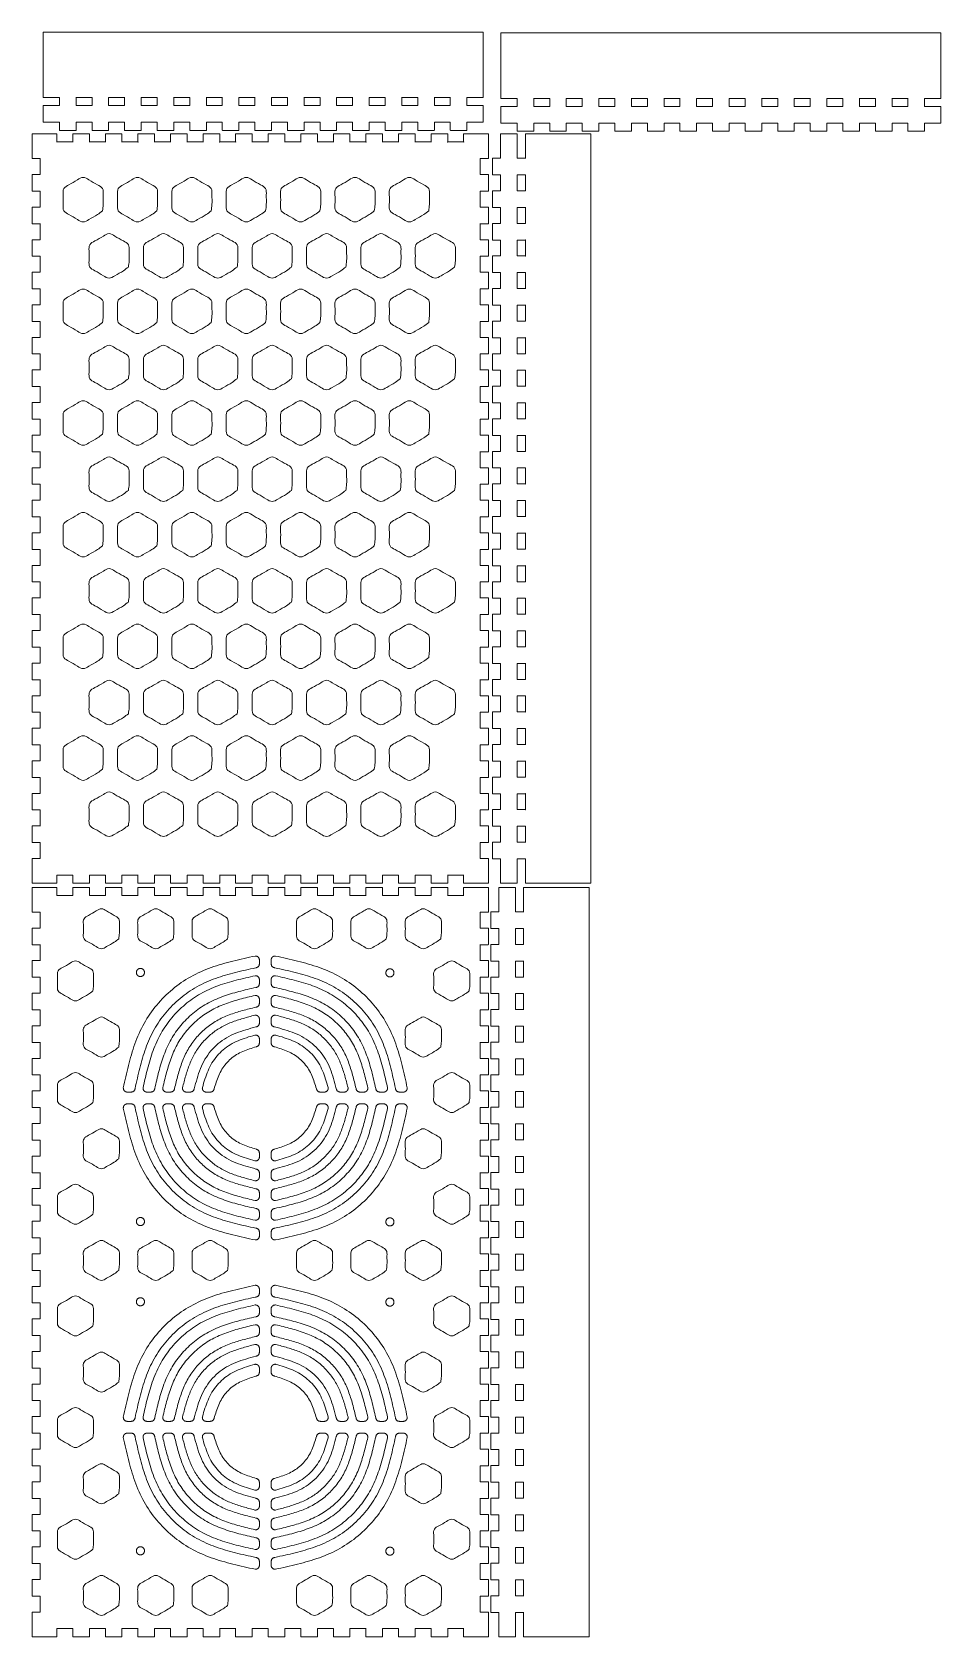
# Model space of a CAD drawing. Extents: x 10 to 568, y 23 to 1008.
import ezdxf

# ---------------------------------------------------------------- set-up
doc = ezdxf.new("R2010")
doc.units = 0
doc.layers.add('GEOMETRY', color=7, linetype='CONTINUOUS', lineweight=13)

msp = doc.modelspace()

# ---------------------------------------------------------------- linework, layer by layer
at = {"layer": 'GEOMETRY', "color": 7}
for points in [[(16.789156, 1008.063041), (16.789156, 967.908903), (26.893965, 967.908903)], [(276.919538, 967.908903), (287.024346, 967.908903), (287.024346, 1008.063041), (16.789156, 1008.063041)], [(557.94771, 967.379745), (568.05252, 967.379745), (568.05252, 1007.533883), (297.8177, 1007.533874)], [(297.8177, 1007.533874), (297.8177, 967.379736), (307.92251, 967.379736)], [(26.806634, 967.811234), (26.806634, 962.911275), (16.906979, 962.911275)], [(36.919711, 967.908903), (46.89378, 967.908903)], [(46.806962, 967.811234), (46.806962, 962.911275), (37.006528, 962.911275), (37.006528, 967.811234)], [(56.919526, 967.908903), (66.893592, 967.908903)], [(66.806777, 967.811234), (66.806777, 962.911275), (57.006857, 962.911275), (57.006857, 967.811234)], [(76.919854, 967.908903), (86.893923, 967.908903)], [(86.80659, 967.811234), (86.80659, 962.911275), (77.006672, 962.911275), (77.006672, 967.811234)], [(96.919669, 967.908903), (106.893736, 967.908903)], [(106.806921, 967.811234), (106.806921, 962.911275), (97.007, 962.911275), (97.007, 967.811234)], [(116.919481, 967.908903), (126.894067, 967.908903)], [(126.806733, 967.811234), (126.806733, 962.911275), (117.006815, 962.911275), (117.006815, 967.811234)], [(136.919812, 967.908903), (146.893879, 967.908903)], [(146.806548, 967.811234), (146.806548, 962.911275), (137.006627, 962.911275), (137.006627, 967.811234)], [(156.919624, 967.908903), (166.893694, 967.908903)], [(166.806876, 967.811234), (166.806876, 962.911275), (157.006958, 962.911275), (157.006958, 967.811234)], [(176.919439, 967.908903), (186.894022, 967.908903)], [(186.806691, 967.811234), (186.806691, 962.911275), (177.00677, 962.911275), (177.00677, 967.811234)], [(196.919768, 967.908903), (206.893837, 967.908903)], [(206.80702, 967.811234), (206.80702, 962.911275), (197.006585, 962.911275), (197.006585, 967.811234)], [(216.919583, 967.908903), (226.89365, 967.908903)], [(226.806835, 967.811234), (226.806835, 962.911275), (217.006914, 962.911275), (217.006914, 967.811234)], [(236.919911, 967.908903), (246.893981, 967.908903)], [(246.806647, 967.811234), (246.806647, 962.911275), (237.006729, 962.911275), (237.006729, 967.811234)], [(256.919726, 967.908903), (266.893788, 967.908903)], [(266.806978, 967.811234), (266.806978, 962.911275), (257.006541, 962.911275), (257.006541, 967.811234)], [(286.906527, 962.911275), (277.006877, 962.911275), (277.006877, 967.811234)], [(307.83521, 967.282066), (307.83521, 962.382107), (297.93555, 962.382107)], [(317.94825, 967.379736), (327.92232, 967.379736)], [(327.83552, 967.282066), (327.83552, 962.382107), (318.03508, 962.382107), (318.03508, 967.282066)], [(337.94807, 967.379736), (347.92214, 967.379736)], [(347.83534, 967.282066), (347.83534, 962.382107), (338.03542, 962.382107), (338.03542, 967.282066)], [(357.9484, 967.379736), (367.92247, 967.379736)], [(367.83517, 967.282066), (367.83517, 962.382107), (358.03525, 962.382107), (358.03525, 967.282066)], [(377.94821, 967.379736), (387.92228, 967.379736)], [(387.83548, 967.282066), (387.83548, 962.382107), (378.03556, 962.382107), (378.03556, 967.282066)], [(397.94802, 967.379736), (407.92261, 967.379736)], [(407.83531, 967.282066), (407.83531, 962.382107), (398.03539, 962.382107), (398.03539, 967.282066)], [(417.94835, 967.379736), (427.92242, 967.379736)], [(427.83512, 967.282066), (427.83512, 962.382107), (418.0352, 962.382107), (418.0352, 967.282066)], [(437.94817, 967.379736), (447.92224, 967.379736)], [(447.83544, 967.282066), (447.83544, 962.382107), (438.03552, 962.382107), (438.03552, 967.282066)], [(457.94798, 967.379736), (467.92257, 967.379736)], [(467.83527, 967.282066), (467.83527, 962.382107), (458.03535, 962.382107), (458.03535, 967.282066)], [(477.94831, 967.379736), (487.92238, 967.379736)], [(487.83558, 967.282066), (487.83558, 962.382107), (478.03515, 962.382107), (478.03515, 967.282066)], [(497.94813, 967.379736), (507.92219, 967.379736)], [(507.83539, 967.282066), (507.83539, 962.382107), (498.03547, 962.382107), (498.03547, 967.282066)], [(517.94845, 967.379736), (527.92252, 967.379736)], [(527.83522, 967.282066), (527.83522, 962.382107), (518.0353, 962.382107), (518.0353, 967.282066)], [(537.94827, 967.379736), (547.92233, 967.379736)], [(547.83553, 967.282066), (547.83553, 962.382107), (538.03509, 962.382107), (538.03509, 967.282066)], [(567.93466, 962.382116), (558.03501, 962.382116), (558.03501, 967.282075)], [(16.806726, 962.811539), (16.806726, 957.811328), (16.806726, 952.811116)], [(287.006778, 952.811116), (287.006778, 957.811328), (287.006778, 962.811539)], [(297.8353, 962.282367), (297.8353, 957.282156), (297.8353, 952.281944)], [(568.03491, 952.281953), (568.03491, 957.282165), (568.03491, 962.282376)], [(16.906979, 952.71138), (26.806634, 952.71138), (26.806634, 947.811421)], [(26.906885, 947.711168), (36.906791, 947.711168)], [(37.006528, 947.811421), (37.006528, 952.71138), (46.806962, 952.71138), (46.806962, 947.811421)], [(46.9067, 947.711168), (56.906606, 947.711168)], [(57.006857, 947.811421), (57.006857, 952.71138), (66.806777, 952.71138), (66.806777, 947.811421)], [(66.906512, 947.711168), (76.906937, 947.711168)], [(77.006672, 947.811421), (77.006672, 952.71138), (86.80659, 952.71138), (86.80659, 947.811421)], [(86.906843, 947.711168), (96.906749, 947.711168)], [(97.007, 947.811421), (97.007, 952.71138), (106.806921, 952.71138), (106.806921, 947.811421)], [(106.906655, 947.711168), (116.906562, 947.711168)], [(117.006815, 947.811421), (117.006815, 952.71138), (126.806733, 952.71138), (126.806733, 947.811421)], [(126.906986, 947.711168), (136.906892, 947.711168)], [(137.006627, 947.811421), (137.006627, 952.71138), (146.806548, 952.71138), (146.806548, 947.811421)], [(146.906799, 947.711168), (156.906705, 947.711168)], [(157.006958, 947.811421), (157.006958, 952.71138), (166.806876, 952.71138), (166.806876, 947.811421)], [(166.906611, 947.711168), (176.90652, 947.711168)], [(177.00677, 947.811421), (177.00677, 952.71138), (186.806691, 952.71138), (186.806691, 947.811421)], [(186.906942, 947.711168), (196.906848, 947.711168)], [(197.006585, 947.811421), (197.006585, 952.71138), (206.80702, 952.71138), (206.80702, 947.811421)], [(206.906757, 947.711168), (216.906663, 947.711168)], [(217.006914, 947.811421), (217.006914, 952.71138), (226.806835, 952.71138), (226.806835, 947.811421)], [(226.906569, 947.711168), (236.906991, 947.711168)], [(237.006729, 947.811421), (237.006729, 952.71138), (246.806647, 952.71138), (246.806647, 947.811421)], [(246.9069, 947.711168), (256.906806, 947.711168)], [(257.006541, 947.811421), (257.006541, 952.71138), (266.806978, 952.71138), (266.806978, 947.811421)], [(266.906699, 947.711168), (276.906627, 947.711168)], [(277.006877, 947.811421), (277.006877, 952.71138), (286.906527, 952.71138)], [(297.93555, 952.182204), (307.83521, 952.182204), (307.83521, 947.282245)], [(307.93546, 947.181992), (317.93536, 947.181992)], [(318.03506, 947.282245), (318.03506, 952.182213), (327.8355, 952.182213), (327.8355, 947.282254)], [(327.9352, 947.182001), (337.93511, 947.182001)], [(338.03536, 947.282254), (338.03536, 952.182213), (347.83528, 952.182213), (347.83528, 947.282254)], [(347.93498, 947.182001), (357.9354, 947.182001)], [(358.0351, 947.282254), (358.0351, 952.182213), (367.83502, 952.182213), (367.83502, 947.282254)], [(367.93528, 947.182001), (377.93518, 947.182001)], [(378.03543, 947.282254), (378.03543, 952.182213), (387.83535, 952.182213), (387.83535, 947.282254)], [(387.93505, 947.182001), (397.93495, 947.182001)], [(398.03521, 947.282254), (398.03521, 952.182213), (407.83513, 952.182213), (407.83513, 947.282254)], [(407.93538, 947.182001), (417.93529, 947.182001)], [(418.03499, 947.282254), (418.03499, 952.182213), (427.83491, 952.182213), (427.83491, 947.282254)], [(427.93516, 947.182001), (437.93507, 947.182001)], [(438.03532, 947.282254), (438.03532, 952.182213), (447.83524, 952.182213), (447.83524, 947.282254)], [(447.93494, 947.182001), (457.93485, 947.182001)], [(458.0351, 947.282254), (458.0351, 952.182213), (467.83502, 952.182213), (467.83502, 947.282254)], [(467.93527, 947.182001), (477.93518, 947.182001)], [(478.03488, 947.282254), (478.03488, 952.182213), (487.83531, 952.182213), (487.83531, 947.282254)], [(487.93501, 947.182001), (497.93492, 947.182001)], [(498.03517, 947.282254), (498.03517, 952.182213), (507.83509, 952.182213), (507.83509, 947.282254)], [(507.93479, 947.182001), (517.93521, 947.182001)], [(518.03491, 947.282254), (518.03491, 952.182213), (527.83483, 952.182213), (527.83483, 947.282254)], [(527.93508, 947.182001), (537.93499, 947.182001)], [(538.03469, 947.282254), (538.03469, 952.182213), (547.83513, 952.182213), (547.83513, 947.282254)], [(547.93483, 947.182001), (557.93476, 947.182001)], [(558.03501, 947.282254), (558.03501, 952.182213), (567.93466, 952.182213)], [(10, 945.5), (10, 940.5), (10, 930.5)], [(25.1, 945.6), (15.1, 945.6), (10.1, 945.6)], [(35, 945.5), (35, 940.6), (25.2, 940.6), (25.2, 945.5)], [(45.1, 945.6), (35.1, 945.6)], [(55, 945.5), (55, 940.6), (45.2, 940.6), (45.2, 945.5)], [(65.1, 945.6), (55.1, 945.6)], [(75, 945.5), (75, 940.6), (65.2, 940.6), (65.2, 945.5)], [(85.1, 945.6), (75.1, 945.6)], [(95, 945.5), (95, 940.6), (85.2, 940.6), (85.2, 945.5)], [(105.1, 945.6), (95.1, 945.6)], [(115, 945.5), (115, 940.6), (105.2, 940.6), (105.2, 945.5)], [(125.1, 945.6), (115.1, 945.6)], [(135, 945.5), (135, 940.6), (125.2, 940.6), (125.2, 945.5)], [(145.1, 945.6), (135.1, 945.6)], [(155, 945.5), (155, 940.6), (145.2, 940.6), (145.2, 945.5)], [(165.1, 945.6), (155.1, 945.6)], [(175, 945.5), (175, 940.6), (165.2, 940.6), (165.2, 945.5)], [(185.1, 945.6), (175.1, 945.6)], [(195, 945.5), (195, 940.6), (185.2, 940.6), (185.2, 945.5)], [(205.1, 945.6), (195.1, 945.6)], [(215, 945.5), (215, 940.6), (205.2, 940.6), (205.2, 945.5)], [(225.1, 945.6), (215.1, 945.6)], [(235, 945.5), (235, 940.6), (225.2, 940.6), (225.2, 945.5)], [(245.1, 945.6), (235.1, 945.6)], [(255, 945.5), (255, 940.6), (245.2, 940.6), (245.2, 945.5)], [(265.1, 945.6), (255.1, 945.6)], [(275, 945.5), (275, 940.6), (265.2, 940.6), (265.2, 945.5)], [(290.1, 945.6), (285.1, 945.6), (275.1, 945.6)], [(290.2, 930.5), (290.2, 940.5), (290.2, 945.5)], [(297.700178, 945.499934), (297.700178, 940.50024), (297.700178, 930.600069), (292.800227, 930.600069)], [(307.799827, 945.600187), (302.800128, 945.600187), (297.799926, 945.600187)], [(312.800029, 930.600069), (307.900078, 930.600069), (307.900078, 940.50024), (307.900078, 945.499934)], [(312.897713, 945.670466), (312.897713, 930.51015)], [(312.897713, 500.489872), (312.897713, 485.485616), (353.08234, 485.485616), (353.08234, 945.670466), (312.897713, 945.670466)], [(10.1, 930.4), (15, 930.4), (15, 920.6), (10.1, 920.6)], [(290.1, 920.6), (285.2, 920.6), (285.2, 930.4), (290.1, 930.4)], [(292.699977, 930.499816), (292.699977, 920.499909)], [(10, 920.5), (10, 910.5)], [(290.2, 910.5), (290.2, 920.5)], [(292.800227, 920.400175), (297.700178, 920.400175), (297.700178, 910.600254), (292.800227, 910.600254)], [(312.800029, 910.600254), (307.900078, 910.600254), (307.900078, 920.400175), (312.800029, 920.400175)], [(312.897713, 920.489575), (312.897713, 910.510338)], [(10.1, 910.4), (15, 910.4), (15, 900.6), (10.1, 900.6)], [(290.1, 900.6), (285.2, 900.6), (285.2, 910.4), (290.1, 910.4)], [(292.699977, 910.500003), (292.699977, 900.500094)], [(10, 900.5), (10, 890.5)], [(290.2, 890.5), (290.2, 900.5)], [(292.800227, 900.399844), (297.700178, 900.399844), (297.700178, 890.599926), (292.800227, 890.599926)], [(312.800029, 890.599926), (307.900078, 890.599926), (307.900078, 900.399844), (312.800029, 900.399844)], [(312.897713, 900.48976), (312.897713, 890.510525)], [(10.1, 890.4), (15, 890.4), (15, 880.6), (10.1, 880.6)], [(290.1, 880.6), (285.2, 880.6), (285.2, 890.4), (290.1, 890.4)], [(292.699977, 890.500188), (292.699977, 880.499766)], [(10, 880.5), (10, 870.5)], [(290.2, 870.5), (290.2, 880.5)], [(292.800227, 880.400031), (297.700178, 880.400031), (297.700178, 870.600111), (292.800227, 870.600111)], [(312.800029, 870.600111), (307.900078, 870.600111), (307.900078, 880.400031), (312.800029, 880.400031)], [(312.897713, 880.489431), (312.897713, 870.510195)], [(10.1, 870.4), (15, 870.4), (15, 860.6), (10.1, 860.6)], [(290.1, 860.6), (285.2, 860.6), (285.2, 870.4), (290.1, 870.4)], [(292.699977, 870.49986), (292.699977, 860.499951)], [(10, 860.5), (10, 850.5)], [(290.2, 850.5), (290.2, 860.5)], [(292.800227, 860.400216), (297.700178, 860.400216), (297.700178, 850.599782), (292.800227, 850.599782)], [(312.800029, 850.599782), (307.900078, 850.599782), (307.900078, 860.400216), (312.800029, 860.400216)], [(312.897713, 860.489617), (312.897713, 850.51038)], [(10.1, 850.4), (15, 850.4), (15, 840.6), (10.1, 840.6)], [(290.1, 840.6), (285.2, 840.6), (285.2, 850.4), (290.1, 850.4)], [(292.699977, 850.500045), (292.699977, 840.500139)], [(10, 840.5), (10, 830.5)], [(290.2, 830.5), (290.2, 840.5)], [(292.800227, 840.399886), (297.700178, 840.399886), (297.700178, 830.599967), (292.800227, 830.599967)], [(312.800029, 830.599967), (307.900078, 830.599967), (307.900078, 840.399886), (312.800029, 840.399886)], [(312.897713, 840.489804), (312.897713, 830.510567)], [(10.1, 830.4), (15, 830.4), (15, 820.6), (10.1, 820.6)], [(290.1, 820.6), (285.2, 820.6), (285.2, 830.4), (290.1, 830.4)], [(292.699977, 830.500233), (292.699977, 820.499808)], [(10, 820.5), (10, 810.5)], [(290.2, 810.5), (290.2, 820.5)], [(292.800227, 820.400073), (297.700178, 820.400073), (297.700178, 810.600155), (292.800227, 810.600155)], [(312.800029, 810.600155), (307.900078, 810.600155), (307.900078, 820.400073), (312.800029, 820.400073)], [(312.897713, 820.489473), (312.897713, 810.510236)], [(10.1, 810.4), (15, 810.4), (15, 800.6), (10.1, 800.6)], [(290.1, 800.6), (285.2, 800.6), (285.2, 810.4), (290.1, 810.4)], [(292.699977, 810.499902), (292.699977, 800.499996)], [(10, 800.5), (10, 790.5)], [(290.2, 790.5), (290.2, 800.5)], [(292.800227, 800.399742), (297.700178, 800.399742), (297.700178, 790.599824), (292.800227, 790.599824)], [(312.800029, 790.599824), (307.900078, 790.599824), (307.900078, 800.399742), (312.800029, 800.399742)], [(312.897713, 800.489661), (312.897713, 790.510424)], [(10.1, 790.4), (15, 790.4), (15, 780.6), (10.1, 780.6)], [(290.1, 780.6), (285.2, 780.6), (285.2, 790.4), (290.1, 790.4)], [(292.699977, 790.500089), (292.699977, 780.500183)], [(10, 780.5), (10, 770.5)], [(290.2, 770.5), (290.2, 780.5)], [(292.800227, 780.39993), (297.700178, 780.39993), (297.700178, 770.600012), (292.800227, 770.600012)], [(312.800029, 770.600012), (307.900078, 770.600012), (307.900078, 780.39993), (312.800029, 780.39993)], [(312.897713, 780.489846), (312.897713, 770.510093)], [(10.1, 770.4), (15, 770.4), (15, 760.6), (10.1, 760.6)], [(290.1, 760.6), (285.2, 760.6), (285.2, 770.4), (290.1, 770.4)], [(292.699977, 770.499758), (292.699977, 760.499852)], [(10, 760.5), (10, 750.5)], [(290.2, 750.5), (290.2, 760.5)], [(292.800227, 760.400118), (297.700178, 760.400118), (297.700178, 750.600197), (292.800227, 750.600197)], [(312.800029, 750.600197), (307.900078, 750.600197), (307.900078, 760.400118), (312.800029, 760.400118)], [(312.897713, 760.489518), (312.897713, 750.510281)], [(10.1, 750.4), (15, 750.4), (15, 740.6), (10.1, 740.6)], [(290.1, 740.6), (285.2, 740.6), (285.2, 750.4), (290.1, 750.4)], [(292.699977, 750.499946), (292.699977, 740.50004)], [(10, 740.5), (10, 730.5)], [(290.2, 730.5), (290.2, 740.5)], [(292.800227, 740.399787), (297.700178, 740.399787), (297.700178, 730.599868), (292.800227, 730.599868)], [(312.800029, 730.599868), (307.900078, 730.599868), (307.900078, 740.399787), (312.800029, 740.399787)], [(312.897713, 740.489703), (312.897713, 730.510468)], [(10.1, 730.4), (15, 730.4), (15, 720.6), (10.1, 720.6)], [(290.1, 720.6), (285.2, 720.6), (285.2, 730.4), (290.1, 730.4)], [(292.699977, 730.500131), (292.699977, 720.500225)], [(10, 720.5), (10, 710.5)], [(290.2, 710.5), (290.2, 720.5)], [(292.800227, 720.399974), (297.700178, 720.399974), (297.700178, 710.600053), (292.800227, 710.600053)], [(312.800029, 710.600053), (307.900078, 710.600053), (307.900078, 720.399974), (312.800029, 720.399974)], [(312.897713, 720.48989), (312.897713, 710.510148)], [(10.1, 710.4), (15, 710.4), (15, 700.6), (10.1, 700.6)], [(290.1, 700.6), (285.2, 700.6), (285.2, 710.4), (290.1, 710.4)], [(292.699977, 710.499803), (292.699977, 700.499902)], [(10, 700.5), (10, 690.5)], [(290.2, 690.5), (290.2, 700.5)], [(292.800227, 700.400154), (297.700178, 700.400154), (297.700178, 690.600252), (292.800227, 690.600252)], [(312.800029, 690.600252), (307.900078, 690.600252), (307.900078, 700.400154), (312.800029, 700.400154)], [(312.897713, 700.489557), (312.897713, 690.51032)], [(10.1, 690.4), (15, 690.4), (15, 680.6), (10.1, 680.6)], [(290.1, 680.6), (285.2, 680.6), (285.2, 690.4), (290.1, 690.4)], [(292.699977, 690.500001), (292.699977, 680.500074)], [(10, 680.5), (10, 670.5)], [(290.2, 670.5), (290.2, 680.5)], [(292.800227, 680.399823), (297.700178, 680.399823), (297.700178, 670.599921), (292.800227, 670.599921)], [(312.800029, 670.599921), (307.900078, 670.599921), (307.900078, 680.399823), (312.800029, 680.399823)], [(312.897713, 680.489755), (312.897713, 670.510518)], [(10.1, 670.4), (15, 670.4), (15, 660.6), (10.1, 660.6)], [(290.1, 660.6), (285.2, 660.6), (285.2, 670.4), (290.1, 670.4)], [(292.699977, 670.500173), (292.699977, 660.499743)], [(10, 660.5), (10, 650.5)], [(290.2, 650.5), (290.2, 660.5)], [(292.800227, 660.400021), (297.700178, 660.400021), (297.700178, 650.600093), (292.800227, 650.600093)], [(312.800029, 650.600093), (307.900078, 650.600093), (307.900078, 660.400021), (312.800029, 660.400021)], [(312.897713, 660.489424), (312.897713, 650.510187)], [(10.1, 650.4), (15, 650.4), (15, 640.6), (10.1, 640.6)], [(290.1, 640.6), (285.2, 640.6), (285.2, 650.4), (290.1, 650.4)], [(292.699977, 650.499842), (292.699977, 640.499941)], [(10, 640.5), (10, 630.5)], [(290.2, 630.5), (290.2, 640.5)], [(292.800227, 640.400193), (297.700178, 640.400193), (297.700178, 630.599762), (292.800227, 630.599762)], [(312.800029, 630.599762), (307.900078, 630.599762), (307.900078, 640.400193), (312.800029, 640.400193)], [(312.897713, 640.489596), (312.897713, 630.510359)], [(10.1, 630.4), (15, 630.4), (15, 620.6), (10.1, 620.6)], [(290.1, 620.6), (285.2, 620.6), (285.2, 630.4), (290.1, 630.4)], [(292.699977, 630.50004), (292.699977, 620.500113)], [(10, 620.5), (10, 610.5)], [(290.2, 610.5), (290.2, 620.5)], [(292.800227, 620.399862), (297.700178, 620.399862), (297.700178, 610.59996), (292.800227, 610.59996)], [(312.800029, 610.59996), (307.900078, 610.59996), (307.900078, 620.399862), (312.800029, 620.399862)], [(312.897713, 620.489794), (312.897713, 610.510557)], [(10.1, 610.4), (15, 610.4), (15, 600.6), (10.1, 600.6)], [(290.1, 600.6), (285.2, 600.6), (285.2, 610.4), (290.1, 610.4)], [(292.699977, 610.500212), (292.699977, 600.499808)], [(10, 600.5), (10, 590.5)], [(290.2, 590.5), (290.2, 600.5)], [(292.800227, 600.40006), (297.700178, 600.40006), (297.700178, 590.600132), (292.800227, 590.600132)], [(312.800029, 590.600132), (307.900078, 590.600132), (307.900078, 600.40006), (312.800029, 600.40006)], [(312.897713, 600.489463), (312.897713, 590.510226)], [(10.1, 590.4), (15, 590.4), (15, 580.6), (10.1, 580.6)], [(290.1, 580.6), (285.2, 580.6), (285.2, 590.4), (290.1, 590.4)], [(292.699977, 590.499881), (292.699977, 580.49998)], [(10, 580.5), (10, 570.5)], [(290.2, 570.5), (290.2, 580.5)], [(292.800227, 580.400259), (297.700178, 580.400259), (297.700178, 570.599801), (292.800227, 570.599801)], [(312.800029, 570.599801), (307.900078, 570.599801), (307.900078, 580.400259), (312.800029, 580.400259)], [(312.897713, 580.489635), (312.897713, 570.510398)], [(10.1, 570.4), (15, 570.4), (15, 560.6), (10.1, 560.6)], [(290.1, 560.6), (285.2, 560.6), (285.2, 570.4), (290.1, 570.4)], [(292.699977, 570.500079), (292.699977, 560.500178)], [(10, 560.5), (10, 550.5)], [(290.2, 550.5), (290.2, 560.5)], [(292.800227, 560.399928), (297.700178, 560.399928), (297.700178, 550.599999), (292.800227, 550.599999)], [(312.800029, 550.599999), (307.900078, 550.599999), (307.900078, 560.399928), (312.800029, 560.399928)], [(312.897713, 560.489833), (312.897713, 550.510067)], [(10.1, 550.4), (15, 550.4), (15, 540.6), (10.1, 540.6)], [(290.1, 540.6), (285.2, 540.6), (285.2, 550.4), (290.1, 550.4)], [(292.699977, 550.499748), (292.699977, 540.499848)], [(10, 540.5), (10, 530.5)], [(290.2, 530.5), (290.2, 540.5)], [(292.800227, 540.4001), (297.700178, 540.4001), (297.700178, 530.600171), (292.800227, 530.600171)], [(312.800029, 530.600171), (307.900078, 530.600171), (307.900078, 540.4001), (312.800029, 540.4001)], [(312.897713, 540.489502), (312.897713, 530.510265)], [(10.1, 530.4), (15, 530.4), (15, 520.6), (10.1, 520.6)], [(290.1, 520.6), (285.2, 520.6), (285.2, 530.4), (290.1, 530.4)], [(292.699977, 530.49992), (292.699977, 520.500019)], [(10, 520.5), (10, 510.5)], [(290.2, 510.5), (290.2, 520.5)], [(292.800227, 520.399769), (297.700178, 520.399769), (297.700178, 510.599866), (292.800227, 510.599866)], [(312.800029, 510.599866), (307.900078, 510.599866), (307.900078, 520.399769), (312.800029, 520.399769)], [(312.897713, 520.489701), (312.897713, 510.510464)], [(10.1, 510.4), (15, 510.4), (15, 500.6), (10.1, 500.6)], [(290.1, 500.6), (285.2, 500.6), (285.2, 510.4), (290.1, 510.4)], [(292.699977, 510.500118), (292.699977, 500.500218)], [(10, 500.5), (10, 490.5), (10, 485.5)], [(290.2, 485.5), (290.2, 490.5), (290.2, 500.5)], [(292.800227, 500.399967), (297.700178, 500.399967), (297.700178, 490.499788), (297.700178, 485.500088)], [(307.900078, 485.500088), (307.900078, 490.499788), (307.900078, 500.399967), (312.800029, 500.399967)], [(10.1, 485.4), (15.1, 485.4)], [(25.1, 482.9), (15.1, 482.9), (10.1, 482.9)], [(15.1, 485.4), (25.1, 485.4)], [(25.2, 485.5), (25.2, 490.4), (35, 490.4), (35, 485.5)], [(35.1, 485.4), (45.1, 485.4)], [(45.1, 482.9), (35.1, 482.9)], [(45.2, 485.5), (45.2, 490.4), (55, 490.4), (55, 485.5)], [(55.1, 485.4), (65.1, 485.4)], [(65.1, 482.9), (55.1, 482.9)], [(65.2, 485.5), (65.2, 490.4), (75, 490.4), (75, 485.5)], [(75.1, 485.4), (85.1, 485.4)], [(85.1, 482.9), (75.1, 482.9)], [(85.2, 485.5), (85.2, 490.4), (95, 490.4), (95, 485.5)], [(95.1, 485.4), (105.1, 485.4)], [(105.1, 482.9), (95.1, 482.9)], [(105.2, 485.5), (105.2, 490.4), (115, 490.4), (115, 485.5)], [(115.1, 485.4), (125.1, 485.4)], [(125.1, 482.9), (115.1, 482.9)], [(125.2, 485.5), (125.2, 490.4), (135, 490.4), (135, 485.5)], [(135.1, 485.4), (145.1, 485.4)], [(145.1, 482.9), (135.1, 482.9)], [(145.2, 485.5), (145.2, 490.4), (155, 490.4), (155, 485.5)], [(155.1, 485.4), (165.1, 485.4)], [(165.1, 482.9), (155.1, 482.9)], [(165.2, 485.5), (165.2, 490.4), (175, 490.4), (175, 485.5)], [(175.1, 485.4), (185.1, 485.4)], [(185.1, 482.9), (175.1, 482.9)], [(185.2, 485.5), (185.2, 490.4), (195, 490.4), (195, 485.5)], [(195.1, 485.4), (205.1, 485.4)], [(205.1, 482.9), (195.1, 482.9)], [(205.2, 485.5), (205.2, 490.4), (215, 490.4), (215, 485.5)], [(215.1, 485.4), (225.1, 485.4)], [(225.1, 482.9), (215.1, 482.9)], [(225.2, 485.5), (225.2, 490.4), (235, 490.4), (235, 485.5)], [(235.1, 485.4), (245.1, 485.4)], [(245.1, 482.9), (235.1, 482.9)], [(245.2, 485.5), (245.2, 490.4), (255, 490.4), (255, 485.5)], [(255.1, 485.4), (265.1, 485.4)], [(265.1, 482.9), (255.1, 482.9)], [(265.2, 485.5), (265.2, 490.4), (275, 490.4), (275, 485.5)], [(275.1, 485.4), (285.1, 485.4), (290.1, 485.4)], [(290.1, 482.9), (285.1, 482.9), (275.1, 482.9)], [(297.799926, 485.399838), (302.800128, 485.399838), (307.799827, 485.399838)], [(311.83937, 482.90769), (311.83937, 467.74737)], [(311.83937, 37.72765), (311.83937, 22.72339), (352.024, 22.72339), (352.024, 482.90769), (311.83937, 482.90769)], [(10, 482.8), (10, 477.8), (10, 467.8)], [(35, 482.8), (35, 477.9), (25.2, 477.9), (25.2, 482.8)], [(55, 482.8), (55, 477.9), (45.2, 477.9), (45.2, 482.8)], [(75, 482.8), (75, 477.9), (65.2, 477.9), (65.2, 482.8)], [(95, 482.8), (95, 477.9), (85.2, 477.9), (85.2, 482.8)], [(115, 482.8), (115, 477.9), (105.2, 477.9), (105.2, 482.8)], [(135, 482.8), (135, 477.9), (125.2, 477.9), (125.2, 482.8)], [(155, 482.8), (155, 477.9), (145.2, 477.9), (145.2, 482.8)], [(175, 482.8), (175, 477.9), (165.2, 477.9), (165.2, 482.8)], [(195, 482.8), (195, 477.9), (185.2, 477.9), (185.2, 482.8)], [(215, 482.8), (215, 477.9), (205.2, 477.9), (205.2, 482.8)], [(235, 482.8), (235, 477.9), (225.2, 477.9), (225.2, 482.8)], [(255, 482.8), (255, 477.9), (245.2, 477.9), (245.2, 482.8)], [(275, 482.8), (275, 477.9), (265.2, 477.9), (265.2, 482.8)], [(290.2, 467.8), (290.2, 477.8), (290.2, 482.8)], [(296.64177, 482.73714), (296.64177, 477.73744), (296.64177, 467.83727), (291.74182, 467.83727)], [(306.74147, 482.83739), (301.74177, 482.83739), (296.74157, 482.83739)], [(311.74167, 467.83727), (306.84172, 467.83727), (306.84172, 477.73744), (306.84172, 482.73714)], [(10.1, 467.7), (15, 467.7), (15, 457.9), (10.1, 457.9)], [(290.1, 457.9), (285.2, 457.9), (285.2, 467.7), (290.1, 467.7)], [(291.64157, 467.73702), (291.64157, 457.73711)], [(10, 457.8), (10, 447.8)], [(290.2, 447.8), (290.2, 457.8)], [(291.74182, 457.63741), (296.64177, 457.63741), (296.64177, 447.83749), (291.74182, 447.83749)], [(311.74167, 447.83746), (306.84172, 447.83746), (306.84172, 457.63738), (311.74167, 457.63738)], [(311.83937, 457.7268), (311.83937, 447.74756)], [(10.1, 447.7), (15, 447.7), (15, 437.9), (10.1, 437.9)], [(290.1, 437.9), (285.2, 437.9), (285.2, 447.7), (290.1, 447.7)], [(291.64157, 447.73724), (291.64157, 437.73733)], [(10, 437.8), (10, 427.8)], [(290.2, 427.8), (290.2, 437.8)], [(291.74182, 437.63708), (296.64177, 437.63708), (296.64177, 427.83716), (291.74182, 427.83716)], [(311.74167, 427.83715), (306.84172, 427.83715), (306.84172, 437.63707), (311.74167, 437.63707)], [(311.83937, 437.72698), (311.83937, 427.74775)], [(10.1, 427.7), (15, 427.7), (15, 417.9), (10.1, 417.9)], [(290.1, 417.9), (285.2, 417.9), (285.2, 427.7), (290.1, 427.7)], [(291.64157, 427.73746), (291.64157, 417.73704)], [(10, 417.8), (10, 407.8)], [(290.2, 407.8), (290.2, 417.8)], [(291.74182, 417.63734), (296.64177, 417.63734), (296.64177, 407.83742), (291.74182, 407.83742)], [(311.74167, 407.83732), (306.84172, 407.83732), (306.84172, 417.63724), (311.74167, 417.63724)], [(311.83937, 417.72665), (311.83937, 407.74742)], [(10.1, 407.7), (15, 407.7), (15, 397.9), (10.1, 397.9)], [(290.1, 397.9), (285.2, 397.9), (285.2, 407.7), (290.1, 407.7)], [(291.64157, 407.73717), (291.64157, 397.73726)], [(10, 397.8), (10, 387.8)], [(290.2, 387.8), (290.2, 397.8)], [(291.74182, 397.63756), (296.64177, 397.63756), (296.64177, 387.83713), (291.74182, 387.83713)], [(311.74167, 387.837), (306.84172, 387.837), (306.84172, 397.63743), (311.74167, 397.63743)], [(311.83937, 397.72684), (311.83937, 387.7476)], [(10.1, 387.7), (15, 387.7), (15, 377.9), (10.1, 377.9)], [(290.1, 377.9), (285.2, 377.9), (285.2, 387.7), (290.1, 387.7)], [(291.64157, 387.73743), (291.64157, 377.73752)], [(10, 377.8), (10, 367.8)], [(290.2, 367.8), (290.2, 377.8)], [(291.74182, 377.63727), (296.64177, 377.63727), (296.64177, 367.83735), (291.74182, 367.83735)], [(311.74167, 367.83719), (306.84172, 367.83719), (306.84172, 377.63711), (311.74167, 377.63711)], [(311.83937, 377.72703), (311.83937, 367.74779)], [(10.1, 367.7), (15, 367.7), (15, 357.9), (10.1, 357.9)], [(290.1, 357.9), (285.2, 357.9), (285.2, 367.7), (290.1, 367.7)], [(291.64157, 367.73765), (291.64157, 357.73722)], [(10, 357.8), (10, 347.8)], [(290.2, 347.8), (290.2, 357.8)], [(291.74182, 357.63752), (296.64177, 357.63752), (296.64177, 347.8376), (291.74182, 347.8376)], [(311.74167, 347.83736), (306.84172, 347.83736), (306.84172, 357.63728), (311.74167, 357.63728)], [(311.83937, 357.7267), (311.83937, 347.74746)], [(10.1, 347.7), (15, 347.7), (15, 337.9), (10.1, 337.9)], [(290.1, 337.9), (285.2, 337.9), (285.2, 347.7), (290.1, 347.7)], [(291.64157, 347.73735), (291.64157, 337.73744)], [(10, 337.8), (10, 327.8)], [(290.2, 327.8), (290.2, 337.8)], [(291.74182, 337.63719), (296.64177, 337.63719), (296.64177, 327.83727), (291.74182, 327.83727)], [(311.74167, 327.83705), (306.84172, 327.83705), (306.84172, 337.63697), (311.74167, 337.63697)], [(311.83937, 337.72688), (311.83937, 327.74765)], [(10.1, 327.7), (15, 327.7), (15, 317.9), (10.1, 317.9)], [(290.1, 317.9), (285.2, 317.9), (285.2, 327.7), (290.1, 327.7)], [(291.64157, 327.73757), (291.64157, 317.73767)], [(10, 317.8), (10, 307.8)], [(290.2, 307.8), (290.2, 317.8)], [(291.74182, 317.63741), (296.64177, 317.63741), (296.64177, 307.8375), (291.74182, 307.8375)], [(311.74167, 307.83722), (306.84172, 307.83722), (306.84172, 317.63713), (311.74167, 317.63713)], [(311.83937, 317.72707), (311.83937, 307.74732)], [(10.1, 307.7), (15, 307.7), (15, 297.9), (10.1, 297.9)], [(290.1, 297.9), (285.2, 297.9), (285.2, 307.7), (290.1, 307.7)], [(291.64157, 307.73724), (291.64157, 297.73734)], [(10, 297.8), (10, 287.8)], [(290.2, 287.8), (290.2, 297.8)], [(291.74182, 297.63764), (296.64177, 297.63764), (296.64177, 287.83772), (291.74182, 287.83772)], [(311.74167, 287.8374), (306.84172, 287.8374), (306.84172, 297.63732), (311.74167, 297.63732)], [(311.83937, 297.72674), (311.83937, 287.7475)], [(10.1, 287.7), (15, 287.7), (15, 277.9), (10.1, 277.9)], [(290.1, 277.9), (285.2, 277.9), (285.2, 287.7), (290.1, 287.7)], [(291.64157, 287.73747), (291.64157, 277.73756)], [(10, 277.8), (10, 267.8)], [(290.2, 267.8), (290.2, 277.8)], [(291.74182, 277.63731), (296.64177, 277.63731), (296.64177, 267.83739), (291.74182, 267.83739)], [(311.74167, 267.83709), (306.84172, 267.83709), (306.84172, 277.63701), (311.74167, 277.63701)], [(311.83937, 277.72693), (311.83937, 267.74769)], [(10.1, 267.7), (15, 267.7), (15, 257.9), (10.1, 257.9)], [(290.1, 257.9), (285.2, 257.9), (285.2, 267.7), (290.1, 267.7)], [(291.64157, 267.73769), (291.64157, 257.73779)], [(10, 257.8), (10, 247.8)], [(290.2, 247.8), (290.2, 257.8)], [(291.74182, 257.63754), (296.64177, 257.63754), (296.64177, 247.83762), (291.74182, 247.83762)], [(311.74167, 247.83727), (306.84172, 247.83727), (306.84172, 257.63719), (311.74167, 257.63719)], [(311.83937, 257.72711), (311.83937, 247.74737)], [(10.1, 247.7), (15, 247.7), (15, 237.9), (10.1, 237.9)], [(290.1, 237.9), (285.2, 237.9), (285.2, 247.7), (290.1, 247.7)], [(291.64157, 247.73737), (291.64157, 237.73747)], [(10, 237.8), (10, 227.8)], [(290.2, 227.8), (290.2, 237.8)], [(291.74182, 237.63777), (296.64177, 237.63777), (296.64177, 227.83787), (291.74182, 227.83787)], [(311.74167, 227.83744), (306.84172, 227.83744), (306.84172, 237.63734), (311.74167, 237.63734)], [(311.83937, 237.72678), (311.83937, 227.74754)], [(10.1, 227.7), (15, 227.7), (15, 217.9), (10.1, 217.9)], [(290.1, 217.9), (285.2, 217.9), (285.2, 227.7), (290.1, 227.7)], [(291.64157, 227.73761), (291.64157, 217.73769)], [(10, 217.8), (10, 207.8)], [(290.2, 207.8), (290.2, 217.8)], [(291.74182, 217.63744), (296.64177, 217.63744), (296.64177, 207.83753), (291.74182, 207.83753)], [(311.74167, 207.83714), (306.84172, 207.83714), (306.84172, 217.63705), (311.74167, 217.63705)], [(311.83937, 217.72698), (311.83937, 207.74774)], [(10.1, 207.7), (15, 207.7), (15, 197.9), (10.1, 197.9)], [(290.1, 197.9), (285.2, 197.9), (285.2, 207.7), (290.1, 207.7)], [(291.64157, 207.73783), (291.64157, 197.7374)], [(10, 197.8), (10, 187.8)], [(290.2, 187.8), (290.2, 197.8)], [(291.74182, 197.6377), (296.64177, 197.6377), (296.64177, 187.83778), (291.74182, 187.83778)], [(311.74167, 187.83731), (306.84172, 187.83731), (306.84172, 197.63723), (311.74167, 197.63723)], [(311.83937, 197.72665), (311.83937, 187.74741)], [(10.1, 187.7), (15, 187.7), (15, 177.9), (10.1, 177.9)], [(290.1, 177.9), (285.2, 177.9), (285.2, 187.7), (290.1, 187.7)], [(291.64157, 187.73753), (291.64157, 177.73762)], [(10, 177.8), (10, 167.8)], [(290.2, 167.8), (290.2, 177.8)], [(291.74182, 177.63792), (296.64177, 177.63792), (296.64177, 167.83749), (291.74182, 167.83749)], [(311.74167, 167.83698), (306.84172, 167.83698), (306.84172, 177.63741), (311.74167, 177.63741)], [(311.83937, 177.72682), (311.83937, 167.74758)], [(10.1, 167.7), (15, 167.7), (15, 157.9), (10.1, 157.9)], [(290.1, 157.9), (285.2, 157.9), (285.2, 167.7), (290.1, 167.7)], [(291.64157, 167.73779), (291.64157, 157.73787)], [(10, 157.8), (10, 147.8)], [(290.2, 147.8), (290.2, 157.8)], [(311.83937, 157.72702), (311.83937, 147.74778)], [(291.74182, 157.63762), (296.64177, 157.63762), (296.64177, 147.83771), (291.74182, 147.83771)], [(311.74167, 147.83718), (306.84172, 147.83718), (306.84172, 157.63709), (311.74167, 157.63709)], [(10.1, 147.7), (15, 147.7), (15, 137.9), (10.1, 137.9)], [(290.1, 137.9), (285.2, 137.9), (285.2, 147.7), (290.1, 147.7)], [(291.64157, 147.73801), (291.64157, 137.7376)], [(10, 137.8), (10, 127.8)], [(290.2, 127.8), (290.2, 137.8)], [(291.74182, 137.6378), (296.64177, 137.6378), (296.64177, 127.83788), (291.74182, 127.83788)], [(311.74167, 127.83735), (306.84172, 127.83735), (306.84172, 137.63727), (311.74167, 137.63727)], [(311.83937, 137.72669), (311.83937, 127.74745)], [(10.1, 127.7), (15, 127.7), (15, 117.9), (10.1, 117.9)], [(290.1, 117.9), (285.2, 117.9), (285.2, 127.7), (290.1, 127.7)], [(291.64157, 127.73762), (291.64157, 117.73772)], [(10, 117.8), (10, 107.8)], [(290.2, 107.8), (290.2, 117.8)], [(291.74182, 117.63802), (296.64177, 117.63802), (296.64177, 107.83756), (291.74182, 107.83756)], [(311.74167, 107.83702), (306.84172, 107.83702), (306.84172, 117.63748), (311.74167, 117.63748)], [(311.83937, 117.72686), (311.83937, 107.74762)], [(10.1, 107.7), (15, 107.7), (15, 97.9), (10.1, 97.9)], [(290.1, 97.9), (285.2, 97.9), (285.2, 107.7), (290.1, 107.7)], [(291.64157, 107.73786), (291.64157, 97.73796)], [(10, 97.8), (10, 87.8)], [(290.2, 87.8), (290.2, 97.8)], [(291.74182, 97.63771), (296.64177, 97.63771), (296.64177, 87.83778), (291.74182, 87.83778)], [(311.74167, 87.83719), (306.84172, 87.83719), (306.84172, 97.63712), (311.74167, 97.63712)], [(311.83937, 97.72706), (311.83937, 87.74729)], [(10.1, 87.7), (15, 87.7), (15, 77.9), (10.1, 77.9)], [(290.1, 77.9), (285.2, 77.9), (285.2, 87.7), (290.1, 87.7)], [(291.64157, 87.73753), (291.64157, 77.73763)], [(10, 77.8), (10, 67.8)], [(290.2, 67.8), (290.2, 77.8)], [(291.74182, 77.63793), (296.64177, 77.63793), (296.64177, 67.838), (291.74182, 67.838)], [(311.74167, 67.83739), (306.84172, 67.83739), (306.84172, 77.63732), (311.74167, 77.63732)], [(311.83937, 77.72673), (311.83937, 67.74749)], [(10.1, 67.7), (15, 67.7), (15, 57.9), (10.1, 57.9)], [(290.1, 57.9), (285.2, 57.9), (285.2, 67.7), (290.1, 67.7)], [(291.64157, 67.73775), (291.64157, 57.73785)], [(10, 57.8), (10, 47.8)], [(290.2, 47.8), (290.2, 57.8)], [(291.74182, 57.6376), (296.64177, 57.6376), (296.64177, 47.8377), (291.74182, 47.8377)], [(311.74167, 47.83709), (306.84172, 47.83709), (306.84172, 57.63699), (311.74167, 57.63699)], [(311.83937, 57.72692), (311.83937, 47.74769)], [(10.1, 47.7), (15, 47.7), (15, 37.9), (10.1, 37.9)], [(290.1, 37.9), (285.2, 37.9), (285.2, 47.7), (290.1, 47.7)], [(291.64157, 47.7379), (291.64157, 37.738)], [(10, 37.8), (10, 27.8), (10, 22.8)], [(290.2, 22.8), (290.2, 27.8), (290.2, 37.8)], [(291.74182, 37.63775), (296.64177, 37.63775), (296.64177, 27.73757), (296.64177, 22.73787)], [(306.84172, 22.73787), (306.84172, 27.73757), (306.84172, 37.63775), (311.74167, 37.63775)], [(10.1, 22.7), (15.1, 22.7)], [(15.1, 22.7), (25.1, 22.7)], [(25.2, 22.8), (25.2, 27.7), (35, 27.7), (35, 22.8)], [(35.1, 22.7), (45.1, 22.7)], [(45.2, 22.8), (45.2, 27.7), (55, 27.7), (55, 22.8)], [(55.1, 22.7), (65.1, 22.7)], [(65.2, 22.8), (65.2, 27.7), (75, 27.7), (75, 22.8)], [(75.1, 22.7), (85.1, 22.7)], [(85.2, 22.8), (85.2, 27.7), (95, 27.7), (95, 22.8)], [(95.1, 22.7), (105.1, 22.7)], [(105.2, 22.8), (105.2, 27.7), (115, 27.7), (115, 22.8)], [(115.1, 22.7), (125.1, 22.7)], [(125.2, 22.8), (125.2, 27.7), (135, 27.7), (135, 22.8)], [(135.1, 22.7), (145.1, 22.7)], [(145.2, 22.8), (145.2, 27.7), (155, 27.7), (155, 22.8)], [(155.1, 22.7), (165.1, 22.7)], [(165.2, 22.8), (165.2, 27.7), (175, 27.7), (175, 22.8)], [(175.1, 22.7), (185.1, 22.7)], [(185.2, 22.8), (185.2, 27.7), (195, 27.7), (195, 22.8)], [(195.1, 22.7), (205.1, 22.7)], [(205.2, 22.8), (205.2, 27.7), (215, 27.7), (215, 22.8)], [(215.1, 22.7), (225.1, 22.7)], [(225.2, 22.8), (225.2, 27.7), (235, 27.7), (235, 22.8)], [(235.1, 22.7), (245.1, 22.7)], [(245.2, 22.8), (245.2, 27.7), (255, 27.7), (255, 22.8)], [(255.1, 22.7), (265.1, 22.7)], [(265.2, 22.8), (265.2, 27.7), (275, 27.7), (275, 22.8)], [(275.1, 22.7), (285.1, 22.7), (290.1, 22.7)], [(296.74157, 22.63762), (301.74177, 22.63762), (306.74147, 22.63762)]]:
    msp.add_lwpolyline(points, dxfattribs=at)
for points in [[(36.919711, 967.908903)], [(56.919526, 967.908903)], [(76.919854, 967.908903)], [(96.919669, 967.908903)], [(116.919481, 967.908903)], [(136.919812, 967.908903)], [(156.919624, 967.908903)], [(176.919439, 967.908903)], [(196.919768, 967.908903)], [(216.919583, 967.908903)], [(236.919911, 967.908903)], [(256.919726, 967.908903)], [(317.94828, 967.379736)], [(337.94812, 967.379736)], [(357.94845, 967.379736)], [(377.94826, 967.379736)], [(397.94809, 967.379736)], [(417.9484, 967.379736)], [(437.94822, 967.379736)], [(457.94805, 967.379736)], [(477.94835, 967.379736)], [(497.94817, 967.379736)], [(517.9485, 967.379736)], [(537.94829, 967.379736)], [(312.897713, 920.489575)], [(312.897713, 900.48976)], [(312.897713, 880.489431)], [(312.897713, 860.489617)], [(312.897713, 840.489804)], [(312.897713, 820.489473)], [(312.897713, 800.489661)], [(312.897713, 780.489846)], [(312.897713, 760.489518)], [(312.897713, 740.489703)], [(312.897713, 720.48989)], [(312.897713, 700.489557)], [(312.897713, 680.489755)], [(312.897713, 660.489424)], [(312.897713, 640.489596)], [(312.897713, 620.489794)], [(312.897713, 600.489463)], [(312.897713, 580.489635)], [(312.897713, 560.489833)], [(312.897713, 540.489502)], [(312.897713, 520.489701)], [(311.83937, 457.72678)], [(311.83937, 437.72697)], [(311.83937, 417.72664)], [(311.83937, 397.72683)], [(311.83937, 377.72701)], [(311.83937, 357.72668)], [(311.83937, 337.72687)], [(311.83937, 317.72703)], [(311.83937, 297.72672)], [(311.83937, 277.72691)], [(311.83937, 257.72709)], [(311.83937, 237.72674)], [(311.83937, 217.72695)], [(311.83937, 197.72663)], [(311.83937, 177.72681)], [(311.83937, 157.72699)], [(311.83937, 137.72667)], [(311.83937, 117.72688)], [(311.83937, 97.72702)], [(311.83937, 77.72672)], [(311.83937, 57.72689)]]:
    msp.add_lwpolyline(points, close=True, dxfattribs=at)
at = {"layer": 'GEOMETRY', "color": 3}
for points in [[(53.217936, 898.309742)], [(86.602583, 898.309742)], [(119.98715, 898.309742)], [(153.37173, 898.309742)], [(186.75636, 898.309742)], [(220.14102, 898.309742)], [(253.52566, 898.309742)], [(69.140081, 863.81513)], [(102.52469, 863.81513)], [(135.90927, 863.81513)], [(169.29385, 863.81513)], [(202.67854, 863.81513)], [(236.06318, 863.81513)], [(269.44786, 863.81513)], [(53.217936, 829.73874)], [(86.602583, 829.73874)], [(119.98715, 829.73874)], [(153.37173, 829.73874)], [(186.75636, 829.73874)], [(220.14102, 829.73874)], [(253.52566, 829.73874)], [(69.140081, 795.24424)], [(102.52469, 795.24424)], [(135.90927, 795.24424)], [(169.29385, 795.24424)], [(202.67854, 795.24424)], [(236.06318, 795.24424)], [(269.44786, 795.24424)], [(53.217936, 761.16806)], [(86.602583, 761.16806)], [(119.98715, 761.16806)], [(153.37173, 761.16806)], [(186.75636, 761.16806)], [(220.14102, 761.16806)], [(253.52566, 761.16806)], [(69.140081, 726.67369)], [(102.52469, 726.67369)], [(135.90927, 726.67369)], [(169.29385, 726.67369)], [(202.67854, 726.67369)], [(236.06318, 726.67369)], [(269.44786, 726.67369)], [(53.217936, 692.59777)], [(86.602583, 692.59777)], [(119.98715, 692.59777)], [(153.37173, 692.59777)], [(186.75636, 692.59777)], [(220.14102, 692.59777)], [(253.52566, 692.59777)], [(69.140081, 658.10327)], [(102.52469, 658.10327)], [(135.90927, 658.10327)], [(169.29385, 658.10327)], [(202.67854, 658.10327)], [(236.06318, 658.10327)], [(269.44786, 658.10327)], [(53.217936, 624.02697)], [(86.602583, 624.02697)], [(119.98715, 624.02697)], [(153.37173, 624.02697)], [(186.75636, 624.02697)], [(220.14102, 624.02697)], [(253.52566, 624.02697)], [(69.140081, 589.53247)], [(102.52469, 589.53247)], [(135.90927, 589.53247)], [(169.29385, 589.53247)], [(202.67854, 589.53247)], [(236.06318, 589.53247)], [(269.44786, 589.53247)], [(53.217936, 555.45617)], [(86.602583, 555.45617)], [(119.98715, 555.45617)], [(153.37173, 555.45617)], [(186.75636, 555.45617)], [(220.14102, 555.45617)], [(253.52566, 555.45617)], [(69.140081, 520.96167)], [(102.52469, 520.96167)], [(135.90927, 520.96167)], [(169.29385, 520.96167)], [(202.67854, 520.96167)], [(236.06318, 520.96167)], [(269.44786, 520.96167)], [(63.22558, 451.31283)], [(96.61019, 451.31283)], [(129.99481, 451.31283)], [(194.11831, 451.31283)], [(227.50295, 451.31283)], [(260.88758, 451.31283)], [(47.303434, 419.29776)], [(278.35006, 419.29776)], [(63.225561, 384.80325)], [(260.88758, 384.80325)], [(47.303434, 350.72695)], [(278.35006, 350.72695)], [(63.22558, 316.23245)], [(260.88758, 316.23245)], [(47.303434, 282.15628)], [(278.35006, 282.15628)], [(63.22558, 247.66177)], [(96.61019, 247.66177)], [(129.99481, 247.66177)], [(194.11831, 247.66177)], [(227.50295, 247.66177)], [(260.88758, 247.66177)], [(47.303434, 213.58554)], [(278.35006, 213.58554)], [(63.22558, 179.09103)], [(260.88758, 179.09103)], [(47.303434, 145.01473)], [(278.35006, 145.01473)], [(63.22558, 110.52023)], [(260.88758, 110.52023)], [(47.303434, 76.44406)], [(278.35006, 76.44406)], [(63.22558, 41.94955)], [(96.61019, 41.94955)], [(129.99481, 41.94955)], [(194.11831, 41.94955)], [(227.50295, 41.94955)], [(260.88758, 41.94955)]]:
    msp.add_lwpolyline(points, close=True, dxfattribs=at)
at = {"layer": 'GEOMETRY', "color": 5}
for points in [[(149.572305, 435.903956), (149.572305, 438.321269)], [(156.80649, 435.903956), (156.80649, 438.321269)], [(149.572305, 423.809243), (149.572305, 426.228593)], [(156.80649, 423.809243), (156.80649, 426.228593)], [(149.572305, 411.698205), (149.572305, 414.122662)], [(156.80649, 411.698205), (156.80649, 414.122662)], [(149.572305, 399.559598), (149.572305, 401.991198)], [(156.80649, 399.559598), (156.80649, 401.991198)], [(149.572305, 387.362782), (149.572305, 389.809702)], [(156.80649, 387.362782), (156.80649, 389.809702)], [(70.843628, 357.174987), (68.425971, 357.174987)], [(82.93842, 357.174987), (80.518461, 357.174987)], [(95.048902, 357.174987), (92.625107, 357.174987)], [(107.18751, 357.174987), (104.756518, 357.174987)], [(119.384484, 357.174987), (116.937591, 357.174987)], [(186.994338, 357.174987), (189.441231, 357.174987)], [(199.191312, 357.174987), (201.622278, 357.174987)], [(211.329893, 357.174987), (213.753715, 357.174987)], [(223.440376, 357.174987), (225.860361, 357.174987)], [(235.535168, 357.174987), (237.952825, 357.174987)], [(70.843628, 349.941437), (68.425971, 349.941437)], [(82.93842, 349.941437), (80.518461, 349.941437)], [(95.048902, 349.941437), (92.625107, 349.941437)], [(107.18751, 349.941437), (104.756518, 349.941437)], [(119.384484, 349.941437), (116.937591, 349.941437)], [(186.994338, 349.941437), (189.441231, 349.941437)], [(199.191312, 349.941437), (201.622278, 349.941437)], [(211.329893, 349.941437), (213.753715, 349.941437)], [(223.440376, 349.941437), (225.860361, 349.941437)], [(235.535168, 349.941437), (237.952825, 349.941437)], [(149.572305, 319.75261), (149.572305, 317.306723)], [(156.80649, 319.75261), (156.80649, 317.306723)], [(149.572305, 307.555821), (149.572305, 305.125226)], [(156.80649, 307.555821), (156.80649, 305.125226)], [(149.572305, 295.417187), (149.572305, 292.993765)], [(156.80649, 295.417187), (156.80649, 292.993765)], [(149.572305, 283.307168), (149.572305, 280.886797)], [(156.80649, 283.307168), (156.80649, 280.886797)], [(149.572305, 271.21245), (149.572305, 268.794121)], [(156.80649, 271.21245), (156.80649, 268.794121)], [(149.572305, 233.718964), (149.572305, 236.136274)], [(156.80649, 233.718964), (156.80649, 236.136274)], [(149.572305, 221.624246), (149.572305, 224.043596)], [(156.80649, 221.624246), (156.80649, 224.043596)], [(149.572305, 209.513195), (149.572305, 211.937648)], [(156.80649, 209.513195), (156.80649, 211.937648)], [(149.572305, 197.374579), (149.572305, 199.806182)], [(156.80649, 197.374579), (156.80649, 199.806182)], [(149.572305, 185.177779), (149.572305, 187.624694)], [(156.80649, 185.177779), (156.80649, 187.624694)], [(70.843628, 154.989982), (68.425971, 154.989982)], [(82.93842, 154.989982), (80.518461, 154.989982)], [(95.048902, 154.989982), (92.625107, 154.989982)], [(107.18751, 154.989982), (104.756518, 154.989982)], [(119.384484, 154.989982), (116.937591, 154.989982)], [(186.994338, 154.989982), (189.441231, 154.989982)], [(199.191312, 154.989982), (201.622278, 154.989982)], [(211.329893, 154.989982), (213.753715, 154.989982)], [(223.440376, 154.989982), (225.860361, 154.989982)], [(235.535168, 154.989982), (237.952825, 154.989982)], [(70.843628, 147.756427), (68.425971, 147.756427)], [(82.93842, 147.756427), (80.518461, 147.756427)], [(95.048902, 147.756427), (92.625107, 147.756427)], [(107.18751, 147.756427), (104.756518, 147.756427)], [(119.384484, 147.756427), (116.937591, 147.756427)], [(186.994338, 147.756427), (189.441231, 147.756427)], [(199.191312, 147.756427), (201.622278, 147.756427)], [(211.329893, 147.756427), (213.753715, 147.756427)], [(223.440376, 147.756427), (225.860361, 147.756427)], [(235.535168, 147.756427), (237.952825, 147.756427)], [(149.572305, 117.567608), (149.572305, 115.121715)], [(156.80649, 117.567608), (156.80649, 115.121715)], [(149.572305, 105.370808), (149.572305, 102.940229)], [(156.80649, 105.370808), (156.80649, 102.940229)], [(149.572305, 93.232195), (149.572305, 90.80876)], [(156.80649, 93.232195), (156.80649, 90.80876)], [(149.572305, 81.122163), (149.572305, 78.701792)], [(156.80649, 81.122163), (156.80649, 78.701792)], [(149.572305, 69.027445), (149.572305, 66.609116)], [(156.80649, 69.027445), (156.80649, 66.609116)]]:
    msp.add_lwpolyline(points, dxfattribs=at)
at = {"layer": 'GEOMETRY', "color": 7}
for points, knots in [([(26.893965, 967.908903), (26.878547, 967.904588), (26.848044, 967.896053), (26.813746, 967.858784), (26.809027, 967.827231), (26.806634, 967.811234)], [0, 0, 0, 0, 0.047449, 0.093871, 0.14161, 0.14161, 0.14161, 0.14161]), ([(37.006528, 967.811234), (37.004177, 967.827222), (36.999546, 967.85871), (36.965517, 967.896077), (36.935095, 967.904595), (36.919711, 967.908903)], [0, 0, 0, 0, 0.047706, 0.093962, 0.141287, 0.141287, 0.141287, 0.141287]), ([(46.89378, 967.908903), (46.878395, 967.904595), (46.847974, 967.896077), (46.813944, 967.85871), (46.809314, 967.827222), (46.806962, 967.811234)], [0, 0, 0, 0, 0.047326, 0.093582, 0.141288, 0.141288, 0.141288, 0.141288]), ([(57.006857, 967.811234), (57.004464, 967.827231), (56.999744, 967.858784), (56.965447, 967.896053), (56.934944, 967.904588), (56.919526, 967.908903)], [0, 0, 0, 0, 0.047739, 0.094161, 0.14161, 0.14161, 0.14161, 0.14161]), ([(66.893592, 967.908903), (66.878208, 967.904595), (66.847787, 967.896077), (66.813759, 967.85871), (66.809129, 967.827222), (66.806777, 967.811234)], [0, 0, 0, 0, 0.047324, 0.093579, 0.141285, 0.141285, 0.141285, 0.141285]), ([(77.006672, 967.811234), (77.00432, 967.827222), (76.99969, 967.85871), (76.96566, 967.896077), (76.935239, 967.904595), (76.919854, 967.908903)], [0, 0, 0, 0, 0.047706, 0.093962, 0.141287, 0.141287, 0.141287, 0.141287]), ([(86.893923, 967.908903), (86.878505, 967.904588), (86.848001, 967.896054), (86.813702, 967.858785), (86.808982, 967.827231), (86.80659, 967.811234)], [0, 0, 0, 0, 0.04745, 0.093873, 0.141612, 0.141612, 0.141612, 0.141612]), ([(97.007, 967.811234), (97.004607, 967.827231), (96.999888, 967.858784), (96.96559, 967.896053), (96.935087, 967.904588), (96.919669, 967.908903)], [0, 0, 0, 0, 0.047739, 0.094161, 0.14161, 0.14161, 0.14161, 0.14161]), ([(106.893736, 967.908903), (106.878352, 967.904595), (106.847931, 967.896077), (106.813903, 967.85871), (106.809272, 967.827222), (106.806921, 967.811234)], [0, 0, 0, 0, 0.047324, 0.093579, 0.141285, 0.141285, 0.141285, 0.141285]), ([(117.006815, 967.811234), (117.004431, 967.827245), (116.99973, 967.858809), (116.96544, 967.896121), (116.934915, 967.90461), (116.919481, 967.908903)], [0, 0, 0, 0, 0.047775, 0.094189, 0.141656, 0.141656, 0.141656, 0.141656]), ([(126.894067, 967.908903), (126.878633, 967.90461), (126.848108, 967.896121), (126.813818, 967.858809), (126.809117, 967.827245), (126.806733, 967.811234)], [0, 0, 0, 0, 0.047467, 0.09388, 0.141656, 0.141656, 0.141656, 0.141656]), ([(137.006627, 967.811234), (137.004276, 967.827222), (136.999645, 967.85871), (136.965617, 967.896077), (136.935196, 967.904595), (136.919812, 967.908903)], [0, 0, 0, 0, 0.047706, 0.093961, 0.141285, 0.141285, 0.141285, 0.141285]), ([(146.893879, 967.908903), (146.878461, 967.904588), (146.847958, 967.896053), (146.81366, 967.858784), (146.808941, 967.827231), (146.806548, 967.811234)], [0, 0, 0, 0, 0.047449, 0.093871, 0.14161, 0.14161, 0.14161, 0.14161]), ([(157.006958, 967.811234), (157.004565, 967.827231), (156.999846, 967.858785), (156.965547, 967.896053), (156.935043, 967.904588), (156.919624, 967.908903)], [0, 0, 0, 0, 0.047739, 0.094162, 0.141612, 0.141612, 0.141612, 0.141612]), ([(166.893694, 967.908903), (166.878309, 967.904595), (166.847887, 967.896077), (166.813858, 967.85871), (166.809227, 967.827222), (166.806876, 967.811234)], [0, 0, 0, 0, 0.047326, 0.093582, 0.141288, 0.141288, 0.141288, 0.141288]), ([(177.00677, 967.811234), (177.004386, 967.827244), (176.999686, 967.858808), (176.965398, 967.896121), (176.934873, 967.90461), (176.919439, 967.908903)], [0, 0, 0, 0, 0.047775, 0.094188, 0.141654, 0.141654, 0.141654, 0.141654]), ([(186.894022, 967.908903), (186.878604, 967.904588), (186.848101, 967.896053), (186.813803, 967.858784), (186.809084, 967.827231), (186.806691, 967.811234)], [0, 0, 0, 0, 0.047449, 0.093871, 0.14161, 0.14161, 0.14161, 0.14161]), ([(197.006585, 967.811234), (197.004234, 967.827222), (196.999603, 967.85871), (196.965574, 967.896077), (196.935152, 967.904595), (196.919768, 967.908903)], [0, 0, 0, 0, 0.047706, 0.093962, 0.141287, 0.141287, 0.141287, 0.141287]), ([(206.893837, 967.908903), (206.878453, 967.904595), (206.848031, 967.896077), (206.814001, 967.85871), (206.809371, 967.827222), (206.80702, 967.811234)], [0, 0, 0, 0, 0.047326, 0.093582, 0.141288, 0.141288, 0.141288, 0.141288]), ([(217.006914, 967.811234), (217.004521, 967.827231), (216.999802, 967.858784), (216.965504, 967.896053), (216.935001, 967.904588), (216.919583, 967.908903)], [0, 0, 0, 0, 0.047739, 0.094161, 0.14161, 0.14161, 0.14161, 0.14161]), ([(226.89365, 967.908903), (226.878265, 967.904595), (226.847845, 967.896077), (226.813816, 967.85871), (226.809186, 967.827222), (226.806835, 967.811234)], [0, 0, 0, 0, 0.047324, 0.093579, 0.141285, 0.141285, 0.141285, 0.141285]), ([(237.006729, 967.811234), (237.004378, 967.827222), (236.999747, 967.85871), (236.965717, 967.896077), (236.935296, 967.904595), (236.919911, 967.908903)], [0, 0, 0, 0, 0.047706, 0.093962, 0.141287, 0.141287, 0.141287, 0.141287]), ([(246.893981, 967.908903), (246.878562, 967.904588), (246.848058, 967.896054), (246.813759, 967.858785), (246.80904, 967.827231), (246.806647, 967.811234)], [0, 0, 0, 0, 0.04745, 0.093873, 0.141612, 0.141612, 0.141612, 0.141612]), ([(257.006541, 967.811234), (257.00419, 967.827222), (256.999559, 967.85871), (256.965531, 967.896077), (256.93511, 967.904595), (256.919726, 967.908903)], [0, 0, 0, 0, 0.047706, 0.093961, 0.141285, 0.141285, 0.141285, 0.141285]), ([(266.893788, 967.908903), (266.878405, 967.904595), (266.847986, 967.896076), (266.81396, 967.85871), (266.809329, 967.827222), (266.806978, 967.811234)], [0, 0, 0, 0, 0.047319, 0.093574, 0.14128, 0.14128, 0.14128, 0.14128]), ([(277.006877, 967.811234), (277.004483, 967.827232), (276.999761, 967.858786), (276.965459, 967.896051), (276.934956, 967.904588), (276.919538, 967.908903)], [0, 0, 0, 0, 0.04774, 0.094166, 0.141613, 0.141613, 0.141613, 0.141613]), ([(307.92251, 967.379736), (307.907089, 967.375415), (307.876592, 967.36687), (307.842305, 967.329604), (307.837597, 967.29806), (307.83521, 967.282066)], [0, 0, 0, 0, 0.047463, 0.093863, 0.141589, 0.141589, 0.141589, 0.141589]), ([(318.03508, 967.282066), (318.032725, 967.298054), (318.028087, 967.329545), (317.99406, 967.3669), (317.963652, 967.375426), (317.94828, 967.379736)], [0, 0, 0, 0, 0.047711, 0.093971, 0.141264, 0.141264, 0.141264, 0.141264]), ([(327.92232, 967.379736), (327.906932, 967.375421), (327.876515, 967.366893), (327.842489, 967.329531), (327.837867, 967.298051), (327.83552, 967.282066)], [0, 0, 0, 0, 0.047342, 0.09358, 0.141275, 0.141275, 0.141275, 0.141275]), ([(338.03542, 967.282066), (338.033025, 967.298064), (338.028301, 967.329617), (337.994013, 967.366877), (337.963525, 967.37542), (337.94812, 967.379736)], [0, 0, 0, 0, 0.047743, 0.094165, 0.141579, 0.141579, 0.141579, 0.141579]), ([(347.92214, 967.379736), (347.906752, 967.375421), (347.876335, 967.366893), (347.842309, 967.329531), (347.837687, 967.298051), (347.83534, 967.282066)], [0, 0, 0, 0, 0.047342, 0.09358, 0.141275, 0.141275, 0.141275, 0.141275]), ([(358.03525, 967.282066), (358.032895, 967.298054), (358.028257, 967.329545), (357.99423, 967.3669), (357.963822, 967.375426), (357.94845, 967.379736)], [0, 0, 0, 0, 0.047711, 0.093971, 0.141264, 0.141264, 0.141264, 0.141264]), ([(367.92247, 967.379736), (367.907049, 967.375415), (367.876552, 967.36687), (367.842265, 967.329604), (367.837557, 967.29806), (367.83517, 967.282066)], [0, 0, 0, 0, 0.047463, 0.093863, 0.141589, 0.141589, 0.141589, 0.141589]), ([(378.03556, 967.282066), (378.033165, 967.298064), (378.028441, 967.329617), (377.994153, 967.366877), (377.963665, 967.37542), (377.94826, 967.379736)], [0, 0, 0, 0, 0.047743, 0.094165, 0.141579, 0.141579, 0.141579, 0.141579]), ([(387.92228, 967.379736), (387.906892, 967.375421), (387.876475, 967.366893), (387.842449, 967.329531), (387.837827, 967.298051), (387.83548, 967.282066)], [0, 0, 0, 0, 0.047342, 0.09358, 0.141275, 0.141275, 0.141275, 0.141275]), ([(398.03539, 967.282066), (398.033005, 967.298077), (398.028303, 967.32964), (397.994025, 967.366947), (397.963513, 967.375442), (397.94809, 967.379736)], [0, 0, 0, 0, 0.047778, 0.094187, 0.141627, 0.141627, 0.141627, 0.141627]), ([(407.92261, 967.379736), (407.90717, 967.375443), (407.876645, 967.366955), (407.842373, 967.329631), (407.837687, 967.298075), (407.83531, 967.282066)], [0, 0, 0, 0, 0.047484, 0.093875, 0.141643, 0.141643, 0.141643, 0.141643]), ([(418.0352, 967.282066), (418.032853, 967.298053), (418.028231, 967.329539), (417.994214, 967.366919), (417.963789, 967.375431), (417.9484, 967.379736)], [0, 0, 0, 0, 0.047705, 0.093951, 0.141286, 0.141286, 0.141286, 0.141286]), ([(427.92242, 967.379736), (427.906999, 967.375415), (427.876502, 967.36687), (427.842215, 967.329604), (427.837507, 967.29806), (427.83512, 967.282066)], [0, 0, 0, 0, 0.047463, 0.093863, 0.141589, 0.141589, 0.141589, 0.141589]), ([(438.03552, 967.282066), (438.033125, 967.298064), (438.028401, 967.329617), (437.994113, 967.366877), (437.963625, 967.37542), (437.94822, 967.379736)], [0, 0, 0, 0, 0.047743, 0.094165, 0.141579, 0.141579, 0.141579, 0.141579]), ([(447.92224, 967.379736), (447.906852, 967.375421), (447.876435, 967.366893), (447.842409, 967.329531), (447.837787, 967.298051), (447.83544, 967.282066)], [0, 0, 0, 0, 0.047342, 0.09358, 0.141275, 0.141275, 0.141275, 0.141275]), ([(458.03535, 967.282066), (458.032965, 967.298077), (458.028263, 967.32964), (457.993985, 967.366947), (457.963473, 967.375442), (457.94805, 967.379736)], [0, 0, 0, 0, 0.047778, 0.094187, 0.141627, 0.141627, 0.141627, 0.141627]), ([(467.92257, 967.379736), (467.907149, 967.375415), (467.876652, 967.36687), (467.842365, 967.329604), (467.837657, 967.29806), (467.83527, 967.282066)], [0, 0, 0, 0, 0.047463, 0.093863, 0.141589, 0.141589, 0.141589, 0.141589]), ([(478.03515, 967.282066), (478.032803, 967.298053), (478.028181, 967.329539), (477.994164, 967.366919), (477.963739, 967.375431), (477.94835, 967.379736)], [0, 0, 0, 0, 0.047705, 0.093951, 0.141286, 0.141286, 0.141286, 0.141286]), ([(487.92238, 967.379736), (487.906992, 967.375421), (487.876575, 967.366893), (487.842549, 967.329531), (487.837927, 967.298051), (487.83558, 967.282066)], [0, 0, 0, 0, 0.047342, 0.09358, 0.141275, 0.141275, 0.141275, 0.141275]), ([(498.03547, 967.282066), (498.033075, 967.298064), (498.028351, 967.329617), (497.994063, 967.366877), (497.963575, 967.37542), (497.94817, 967.379736)], [0, 0, 0, 0, 0.047743, 0.094165, 0.141579, 0.141579, 0.141579, 0.141579]), ([(507.92219, 967.379736), (507.906802, 967.375421), (507.876385, 967.366893), (507.842359, 967.329531), (507.837737, 967.298051), (507.83539, 967.282066)], [0, 0, 0, 0, 0.047342, 0.09358, 0.141275, 0.141275, 0.141275, 0.141275]), ([(518.0353, 967.282066), (518.032953, 967.298053), (518.028331, 967.329539), (517.994314, 967.366919), (517.963889, 967.375431), (517.9485, 967.379736)], [0, 0, 0, 0, 0.047705, 0.093951, 0.141286, 0.141286, 0.141286, 0.141286]), ([(527.92252, 967.379736), (527.907099, 967.375415), (527.876602, 967.36687), (527.842315, 967.329604), (527.837607, 967.29806), (527.83522, 967.282066)], [0, 0, 0, 0, 0.047463, 0.093863, 0.141589, 0.141589, 0.141589, 0.141589]), ([(538.03509, 967.282066), (538.032743, 967.298053), (538.028121, 967.329539), (537.994104, 967.366919), (537.963679, 967.375431), (537.94829, 967.379736)], [0, 0, 0, 0, 0.047705, 0.093951, 0.141286, 0.141286, 0.141286, 0.141286]), ([(547.92233, 967.379736), (547.906942, 967.375421), (547.876525, 967.366893), (547.842499, 967.329531), (547.837877, 967.298051), (547.83553, 967.282066)], [0, 0, 0, 0, 0.047342, 0.09358, 0.141275, 0.141275, 0.141275, 0.141275]), ([(558.03501, 967.282075), (558.032615, 967.298073), (558.027891, 967.329626), (557.993603, 967.366886), (557.963115, 967.375429), (557.94771, 967.379745)], [0, 0, 0, 0, 0.047743, 0.094165, 0.141579, 0.141579, 0.141579, 0.141579]), ([(16.906979, 962.911275), (16.889481, 962.908514), (16.854969, 962.903069), (16.815044, 962.863506), (16.809523, 962.829012), (16.806726, 962.811539)], [0, 0, 0, 0, 0.052246, 0.10305, 0.155202, 0.155202, 0.155202, 0.155202]), ([(287.006778, 962.811539), (287.003982, 962.829012), (286.998463, 962.863505), (286.958539, 962.90307), (286.924026, 962.908514), (286.906527, 962.911275)], [0, 0, 0, 0, 0.052152, 0.102953, 0.155202, 0.155202, 0.155202, 0.155202]), ([(297.93555, 962.382107), (297.918052, 962.379346), (297.88354, 962.3739), (297.843617, 962.334334), (297.838096, 962.29984), (297.8353, 962.282367)], [0, 0, 0, 0, 0.052246, 0.10305, 0.155203, 0.155203, 0.155203, 0.155203]), ([(568.03491, 962.282376), (568.032118, 962.299849), (568.026605, 962.33434), (567.986685, 962.373917), (567.952166, 962.379357), (567.93466, 962.382116)], [0, 0, 0, 0, 0.05215, 0.102946, 0.155214, 0.155214, 0.155214, 0.155214]), ([(16.806726, 952.811116), (16.809523, 952.793643), (16.815044, 952.759149), (16.854969, 952.719586), (16.889481, 952.714141), (16.906979, 952.71138)], [0, 0, 0, 0, 0.052152, 0.102955, 0.155202, 0.155202, 0.155202, 0.155202]), ([(26.806634, 947.811421), (26.809438, 947.793914), (26.814974, 947.759335), (26.854798, 947.719509), (26.889377, 947.713972), (26.906885, 947.711168)], [0, 0, 0, 0, 0.052282, 0.10326, 0.155542, 0.155542, 0.155542, 0.155542]), ([(36.906791, 947.711168), (36.924264, 947.713965), (36.958758, 947.719485), (36.998322, 947.759411), (37.003767, 947.793923), (37.006528, 947.811421)], [0, 0, 0, 0, 0.052153, 0.102957, 0.155204, 0.155204, 0.155204, 0.155204]), ([(46.806962, 947.811421), (46.809723, 947.793923), (46.815169, 947.759411), (46.854732, 947.719485), (46.889227, 947.713965), (46.9067, 947.711168)], [0, 0, 0, 0, 0.052247, 0.103051, 0.155204, 0.155204, 0.155204, 0.155204]), ([(56.906606, 947.711168), (56.924113, 947.713972), (56.958691, 947.719509), (56.998516, 947.759335), (57.004053, 947.793914), (57.006857, 947.811421)], [0, 0, 0, 0, 0.052281, 0.103259, 0.155541, 0.155541, 0.155541, 0.155541]), ([(66.806777, 947.811421), (66.809538, 947.793924), (66.814983, 947.759411), (66.854546, 947.719486), (66.88904, 947.713965), (66.906512, 947.711168)], [0, 0, 0, 0, 0.052247, 0.10305, 0.155202, 0.155202, 0.155202, 0.155202]), ([(76.906937, 947.711168), (76.924409, 947.713965), (76.958903, 947.719486), (76.998466, 947.759411), (77.003911, 947.793924), (77.006672, 947.811421)], [0, 0, 0, 0, 0.052152, 0.102955, 0.155202, 0.155202, 0.155202, 0.155202]), ([(86.80659, 947.811421), (86.809393, 947.793914), (86.814931, 947.759334), (86.854756, 947.719509), (86.889335, 947.713972), (86.906843, 947.711168)], [0, 0, 0, 0, 0.052282, 0.103261, 0.155544, 0.155544, 0.155544, 0.155544]), ([(96.906749, 947.711168), (96.924257, 947.713972), (96.958835, 947.719509), (96.99866, 947.759334), (97.004197, 947.793914), (97.007, 947.811421)], [0, 0, 0, 0, 0.052281, 0.10326, 0.155542, 0.155542, 0.155542, 0.155542]), ([(106.806921, 947.811421), (106.809681, 947.793924), (106.815127, 947.759411), (106.854689, 947.719486), (106.889183, 947.713965), (106.906655, 947.711168)], [0, 0, 0, 0, 0.052247, 0.10305, 0.155202, 0.155202, 0.155202, 0.155202]), ([(116.906562, 947.711168), (116.924069, 947.713972), (116.958649, 947.719509), (116.998474, 947.759334), (117.004011, 947.793914), (117.006815, 947.811421)], [0, 0, 0, 0, 0.052282, 0.103261, 0.155544, 0.155544, 0.155544, 0.155544]), ([(126.806733, 947.811421), (126.809537, 947.793914), (126.815074, 947.759334), (126.854899, 947.719509), (126.889478, 947.713972), (126.906986, 947.711168)], [0, 0, 0, 0, 0.052282, 0.103261, 0.155544, 0.155544, 0.155544, 0.155544]), ([(136.906892, 947.711168), (136.924365, 947.713965), (136.958858, 947.719486), (136.998421, 947.759411), (137.003866, 947.793924), (137.006627, 947.811421)], [0, 0, 0, 0, 0.052152, 0.102955, 0.155202, 0.155202, 0.155202, 0.155202]), ([(146.806548, 947.811421), (146.809352, 947.793914), (146.814889, 947.759335), (146.854713, 947.719509), (146.889291, 947.713972), (146.906799, 947.711168)], [0, 0, 0, 0, 0.052282, 0.103261, 0.155541, 0.155541, 0.155541, 0.155541]), ([(156.906705, 947.711168), (156.924213, 947.713972), (156.958792, 947.719509), (156.998617, 947.759334), (157.004154, 947.793914), (157.006958, 947.811421)], [0, 0, 0, 0, 0.052282, 0.103261, 0.155544, 0.155544, 0.155544, 0.155544]), ([(166.806876, 947.811421), (166.809637, 947.793924), (166.815082, 947.759411), (166.854645, 947.719486), (166.889138, 947.713965), (166.906611, 947.711168)], [0, 0, 0, 0, 0.052247, 0.10305, 0.155202, 0.155202, 0.155202, 0.155202]), ([(176.90652, 947.711168), (176.924027, 947.713972), (176.958605, 947.719509), (176.99843, 947.759335), (177.003967, 947.793914), (177.00677, 947.811421)], [0, 0, 0, 0, 0.052281, 0.103259, 0.155541, 0.155541, 0.155541, 0.155541]), ([(186.806691, 947.811421), (186.809495, 947.793914), (186.815032, 947.759335), (186.854856, 947.719509), (186.889435, 947.713972), (186.906942, 947.711168)], [0, 0, 0, 0, 0.052282, 0.103261, 0.155541, 0.155541, 0.155541, 0.155541]), ([(196.906848, 947.711168), (196.924321, 947.713965), (196.958815, 947.719485), (196.998379, 947.759411), (197.003825, 947.793923), (197.006585, 947.811421)], [0, 0, 0, 0, 0.052153, 0.102957, 0.155204, 0.155204, 0.155204, 0.155204]), ([(206.80702, 947.811421), (206.80978, 947.793923), (206.815226, 947.759411), (206.854789, 947.719485), (206.889284, 947.713965), (206.906757, 947.711168)], [0, 0, 0, 0, 0.052247, 0.103051, 0.155204, 0.155204, 0.155204, 0.155204]), ([(216.906663, 947.711168), (216.92417, 947.713972), (216.958749, 947.719509), (216.998573, 947.759335), (217.00411, 947.793914), (217.006914, 947.811421)], [0, 0, 0, 0, 0.052281, 0.103259, 0.155541, 0.155541, 0.155541, 0.155541]), ([(226.806835, 947.811421), (226.809595, 947.793924), (226.815041, 947.759411), (226.854603, 947.719486), (226.889097, 947.713965), (226.906569, 947.711168)], [0, 0, 0, 0, 0.052247, 0.10305, 0.155202, 0.155202, 0.155202, 0.155202]), ([(236.906991, 947.711168), (236.924465, 947.713965), (236.958959, 947.719485), (236.998523, 947.759411), (237.003968, 947.793923), (237.006729, 947.811421)], [0, 0, 0, 0, 0.052153, 0.102957, 0.155204, 0.155204, 0.155204, 0.155204]), ([(246.806647, 947.811421), (246.80945, 947.793914), (246.814988, 947.759334), (246.854813, 947.719509), (246.889392, 947.713972), (246.9069, 947.711168)], [0, 0, 0, 0, 0.052282, 0.103261, 0.155544, 0.155544, 0.155544, 0.155544]), ([(256.906806, 947.711168), (256.924279, 947.713965), (256.958772, 947.719486), (256.998335, 947.759411), (257.00378, 947.793924), (257.006541, 947.811421)], [0, 0, 0, 0, 0.052152, 0.102955, 0.155202, 0.155202, 0.155202, 0.155202]), ([(266.806978, 947.811421), (266.809739, 947.793924), (266.815185, 947.759412), (266.854742, 947.719488), (266.889231, 947.713965), (266.906699, 947.711168)], [0, 0, 0, 0, 0.052247, 0.103049, 0.155189, 0.155189, 0.155189, 0.155189]), ([(276.906627, 947.711168), (276.924131, 947.713973), (276.958706, 947.719513), (276.998532, 947.759334), (277.004072, 947.793914), (277.006877, 947.811421)], [0, 0, 0, 0, 0.052273, 0.103254, 0.155537, 0.155537, 0.155537, 0.155537]), ([(286.906527, 952.71138), (286.924026, 952.714141), (286.958539, 952.719585), (286.998463, 952.75915), (287.003982, 952.793643), (287.006778, 952.811116)], [0, 0, 0, 0, 0.052249, 0.10305, 0.155202, 0.155202, 0.155202, 0.155202]), ([(297.8353, 952.281944), (297.8381, 952.264471), (297.843629, 952.229974), (297.883556, 952.19042), (297.918061, 952.184967), (297.93555, 952.182204)], [0, 0, 0, 0, 0.052156, 0.102968, 0.155193, 0.155193, 0.155193, 0.155193]), ([(307.83521, 947.282245), (307.838018, 947.264737), (307.843563, 947.230156), (307.88339, 947.190342), (307.917961, 947.184798), (307.93546, 947.181992)], [0, 0, 0, 0, 0.052284, 0.10327, 0.15553, 0.15553, 0.15553, 0.15553]), ([(317.93536, 947.181992), (317.95283, 947.184788), (317.987318, 947.190307), (318.026864, 947.23024), (318.032302, 947.264748), (318.03506, 947.282245)], [0, 0, 0, 0, 0.052143, 0.102934, 0.15518, 0.15518, 0.15518, 0.15518]), ([(327.8355, 947.282254), (327.838258, 947.264757), (327.843697, 947.23025), (327.883242, 947.190317), (327.91773, 947.184797), (327.9352, 947.182001)], [0, 0, 0, 0, 0.052244, 0.103035, 0.155179, 0.155179, 0.155179, 0.155179]), ([(337.93511, 947.182001), (337.952617, 947.184805), (337.987196, 947.190342), (338.02702, 947.230167), (338.032557, 947.264746), (338.03536, 947.282254)], [0, 0, 0, 0, 0.052281, 0.103259, 0.155541, 0.155541, 0.155541, 0.155541]), ([(347.83528, 947.282254), (347.838038, 947.264757), (347.843477, 947.23025), (347.883022, 947.190317), (347.91751, 947.184797), (347.93498, 947.182001)], [0, 0, 0, 0, 0.052244, 0.103035, 0.155179, 0.155179, 0.155179, 0.155179]), ([(357.9354, 947.182001), (357.95287, 947.184797), (357.987358, 947.190316), (358.026904, 947.230249), (358.032342, 947.264757), (358.0351, 947.282254)], [0, 0, 0, 0, 0.052143, 0.102934, 0.15518, 0.15518, 0.15518, 0.15518]), ([(367.83502, 947.282254), (367.837828, 947.264746), (367.843373, 947.230164), (367.883204, 947.19035), (367.917779, 947.184807), (367.93528, 947.182001)], [0, 0, 0, 0, 0.052285, 0.103272, 0.155539, 0.155539, 0.155539, 0.155539]), ([(377.93518, 947.182001), (377.952688, 947.184805), (377.987267, 947.190342), (378.027095, 947.230166), (378.032629, 947.264746), (378.03543, 947.282254)], [0, 0, 0, 0, 0.052283, 0.103262, 0.155544, 0.155544, 0.155544, 0.155544]), ([(387.83535, 947.282254), (387.838108, 947.264757), (387.843547, 947.23025), (387.883092, 947.190317), (387.91758, 947.184797), (387.93505, 947.182001)], [0, 0, 0, 0, 0.052244, 0.103035, 0.155179, 0.155179, 0.155179, 0.155179]), ([(397.93495, 947.182001), (397.952458, 947.184805), (397.987038, 947.190342), (398.026867, 947.230166), (398.032406, 947.264746), (398.03521, 947.282254)], [0, 0, 0, 0, 0.052283, 0.103264, 0.155548, 0.155548, 0.155548, 0.155548]), ([(407.83513, 947.282254), (407.837938, 947.264746), (407.843483, 947.230165), (407.88331, 947.190351), (407.917881, 947.184807), (407.93538, 947.182001)], [0, 0, 0, 0, 0.052284, 0.10327, 0.15553, 0.15553, 0.15553, 0.15553]), ([(417.93529, 947.182001), (417.95276, 947.184797), (417.987248, 947.190316), (418.026794, 947.230249), (418.032232, 947.264757), (418.03499, 947.282254)], [0, 0, 0, 0, 0.052143, 0.102934, 0.15518, 0.15518, 0.15518, 0.15518]), ([(427.83491, 947.282254), (427.837718, 947.264746), (427.843263, 947.230165), (427.88309, 947.190351), (427.917661, 947.184807), (427.93516, 947.182001)], [0, 0, 0, 0, 0.052284, 0.10327, 0.15553, 0.15553, 0.15553, 0.15553]), ([(437.93507, 947.182001), (437.952577, 947.184805), (437.987156, 947.190342), (438.02698, 947.230167), (438.032517, 947.264746), (438.03532, 947.282254)], [0, 0, 0, 0, 0.052281, 0.103259, 0.155541, 0.155541, 0.155541, 0.155541]), ([(447.83524, 947.282254), (447.837998, 947.264757), (447.843437, 947.23025), (447.882982, 947.190317), (447.91747, 947.184797), (447.93494, 947.182001)], [0, 0, 0, 0, 0.052244, 0.103035, 0.155179, 0.155179, 0.155179, 0.155179]), ([(457.93485, 947.182001), (457.952357, 947.184805), (457.986936, 947.190342), (458.02676, 947.230167), (458.032297, 947.264746), (458.0351, 947.282254)], [0, 0, 0, 0, 0.052281, 0.103259, 0.155541, 0.155541, 0.155541, 0.155541]), ([(467.83502, 947.282254), (467.837828, 947.264746), (467.843373, 947.230165), (467.8832, 947.190351), (467.917771, 947.184807), (467.93527, 947.182001)], [0, 0, 0, 0, 0.052284, 0.10327, 0.15553, 0.15553, 0.15553, 0.15553]), ([(477.93518, 947.182001), (477.95265, 947.184797), (477.987138, 947.190316), (478.026684, 947.230249), (478.032122, 947.264757), (478.03488, 947.282254)], [0, 0, 0, 0, 0.052143, 0.102934, 0.15518, 0.15518, 0.15518, 0.15518]), ([(487.83531, 947.282254), (487.838068, 947.264757), (487.843507, 947.23025), (487.883052, 947.190317), (487.91754, 947.184797), (487.93501, 947.182001)], [0, 0, 0, 0, 0.052244, 0.103035, 0.155179, 0.155179, 0.155179, 0.155179]), ([(497.93492, 947.182001), (497.952427, 947.184805), (497.987006, 947.190342), (498.02683, 947.230167), (498.032367, 947.264746), (498.03517, 947.282254)], [0, 0, 0, 0, 0.052281, 0.103259, 0.155541, 0.155541, 0.155541, 0.155541]), ([(507.83509, 947.282254), (507.837848, 947.264757), (507.843287, 947.23025), (507.882832, 947.190317), (507.91732, 947.184797), (507.93479, 947.182001)], [0, 0, 0, 0, 0.052244, 0.103035, 0.155179, 0.155179, 0.155179, 0.155179]), ([(517.93521, 947.182001), (517.95268, 947.184797), (517.987168, 947.190316), (518.026714, 947.230249), (518.032152, 947.264757), (518.03491, 947.282254)], [0, 0, 0, 0, 0.052143, 0.102934, 0.15518, 0.15518, 0.15518, 0.15518]), ([(527.83483, 947.282254), (527.837638, 947.264746), (527.843183, 947.230165), (527.88301, 947.190351), (527.917581, 947.184807), (527.93508, 947.182001)], [0, 0, 0, 0, 0.052284, 0.10327, 0.15553, 0.15553, 0.15553, 0.15553]), ([(537.93499, 947.182001), (537.95246, 947.184797), (537.986948, 947.190316), (538.026494, 947.230249), (538.031932, 947.264757), (538.03469, 947.282254)], [0, 0, 0, 0, 0.052143, 0.102934, 0.15518, 0.15518, 0.15518, 0.15518]), ([(547.83513, 947.282254), (547.837888, 947.264757), (547.843327, 947.23025), (547.882872, 947.190317), (547.91736, 947.184797), (547.93483, 947.182001)], [0, 0, 0, 0, 0.052244, 0.103035, 0.155179, 0.155179, 0.155179, 0.155179]), ([(557.93476, 947.182001), (557.952267, 947.184805), (557.986846, 947.190342), (558.02667, 947.230167), (558.032207, 947.264746), (558.03501, 947.282254)], [0, 0, 0, 0, 0.052281, 0.103259, 0.155541, 0.155541, 0.155541, 0.155541]), ([(567.93466, 952.182213), (567.952158, 952.184974), (567.98667, 952.19042), (568.026593, 952.229986), (568.032114, 952.26448), (568.03491, 952.281953)], [0, 0, 0, 0, 0.052246, 0.10305, 0.155203, 0.155203, 0.155203, 0.155203]), ([(10.1, 945.6), (10.082514, 945.597221), (10.04801, 945.591736), (10.008264, 945.55199), (10.002779, 945.517486), (10, 945.5)], [0, 0, 0, 0, 0.052201, 0.103008, 0.155209, 0.155209, 0.155209, 0.155209]), ([(25.2, 945.5), (25.197221, 945.517486), (25.191736, 945.55199), (25.15199, 945.591736), (25.117486, 945.597221), (25.1, 945.6)], [0, 0, 0, 0, 0.052201, 0.103008, 0.155209, 0.155209, 0.155209, 0.155209]), ([(25.2, 940.6), (25.176478, 940.595598), (25.13808, 940.588411), (25.188411, 940.53808), (25.195598, 940.576478), (25.2, 940.6)], [0, 0, 0, 0, 0.04969, 0.081117, 0.130808, 0.130808, 0.130808, 0.130808]), ([(35.1, 945.6), (35.082514, 945.597221), (35.04801, 945.591736), (35.008264, 945.55199), (35.002779, 945.517486), (35, 945.5)], [0, 0, 0, 0, 0.052201, 0.103008, 0.155209, 0.155209, 0.155209, 0.155209]), ([(35, 940.6), (35.004402, 940.576478), (35.011589, 940.53808), (35.06192, 940.588411), (35.023522, 940.595598), (35, 940.6)], [0, 0, 0, 0, 0.04969, 0.081117, 0.130808, 0.130808, 0.130808, 0.130808]), ([(45.2, 945.5), (45.197221, 945.517486), (45.191736, 945.55199), (45.15199, 945.591736), (45.117486, 945.597221), (45.1, 945.6)], [0, 0, 0, 0, 0.052201, 0.103008, 0.155209, 0.155209, 0.155209, 0.155209]), ([(45.2, 940.6), (45.176478, 940.595598), (45.13808, 940.588411), (45.188411, 940.53808), (45.195598, 940.576478), (45.2, 940.6)], [0, 0, 0, 0, 0.04969, 0.081117, 0.130808, 0.130808, 0.130808, 0.130808]), ([(55.1, 945.6), (55.082514, 945.597221), (55.04801, 945.591736), (55.008264, 945.55199), (55.002779, 945.517486), (55, 945.5)], [0, 0, 0, 0, 0.052201, 0.103008, 0.155209, 0.155209, 0.155209, 0.155209]), ([(55, 940.6), (55.004402, 940.576478), (55.011589, 940.53808), (55.06192, 940.588411), (55.023522, 940.595598), (55, 940.6)], [0, 0, 0, 0, 0.04969, 0.081117, 0.130808, 0.130808, 0.130808, 0.130808]), ([(65.2, 945.5), (65.197221, 945.517486), (65.191736, 945.55199), (65.15199, 945.591736), (65.117486, 945.597221), (65.1, 945.6)], [0, 0, 0, 0, 0.052201, 0.103008, 0.155209, 0.155209, 0.155209, 0.155209]), ([(65.2, 940.6), (65.176478, 940.595598), (65.13808, 940.588411), (65.188411, 940.53808), (65.195598, 940.576478), (65.2, 940.6)], [0, 0, 0, 0, 0.04969, 0.081117, 0.130808, 0.130808, 0.130808, 0.130808]), ([(75.1, 945.6), (75.082514, 945.597221), (75.04801, 945.591736), (75.008264, 945.55199), (75.002779, 945.517486), (75, 945.5)], [0, 0, 0, 0, 0.052201, 0.103008, 0.155209, 0.155209, 0.155209, 0.155209]), ([(75, 940.6), (75.004402, 940.576478), (75.011589, 940.53808), (75.06192, 940.588411), (75.023522, 940.595598), (75, 940.6)], [0, 0, 0, 0, 0.04969, 0.081117, 0.130808, 0.130808, 0.130808, 0.130808]), ([(85.2, 945.5), (85.197221, 945.517486), (85.191736, 945.55199), (85.15199, 945.591736), (85.117486, 945.597221), (85.1, 945.6)], [0, 0, 0, 0, 0.052201, 0.103008, 0.155209, 0.155209, 0.155209, 0.155209]), ([(85.2, 940.6), (85.176478, 940.595598), (85.13808, 940.588411), (85.188411, 940.53808), (85.195598, 940.576478), (85.2, 940.6)], [0, 0, 0, 0, 0.04969, 0.081117, 0.130808, 0.130808, 0.130808, 0.130808]), ([(95.1, 945.6), (95.082514, 945.597221), (95.04801, 945.591736), (95.008264, 945.55199), (95.002779, 945.517486), (95, 945.5)], [0, 0, 0, 0, 0.052201, 0.103008, 0.155209, 0.155209, 0.155209, 0.155209]), ([(95, 940.6), (95.004402, 940.576478), (95.011589, 940.53808), (95.06192, 940.588411), (95.023522, 940.595598), (95, 940.6)], [0, 0, 0, 0, 0.04969, 0.081117, 0.130808, 0.130808, 0.130808, 0.130808]), ([(105.2, 945.5), (105.197221, 945.517486), (105.191736, 945.55199), (105.15199, 945.591736), (105.117486, 945.597221), (105.1, 945.6)], [0, 0, 0, 0, 0.052201, 0.103008, 0.155209, 0.155209, 0.155209, 0.155209]), ([(105.2, 940.6), (105.176478, 940.595598), (105.13808, 940.588411), (105.188411, 940.53808), (105.195598, 940.576478), (105.2, 940.6)], [0, 0, 0, 0, 0.04969, 0.081117, 0.130808, 0.130808, 0.130808, 0.130808]), ([(115.1, 945.6), (115.082514, 945.597221), (115.04801, 945.591736), (115.008264, 945.55199), (115.002779, 945.517486), (115, 945.5)], [0, 0, 0, 0, 0.052201, 0.103008, 0.155209, 0.155209, 0.155209, 0.155209]), ([(115, 940.6), (115.004402, 940.576478), (115.011589, 940.53808), (115.06192, 940.588411), (115.023522, 940.595598), (115, 940.6)], [0, 0, 0, 0, 0.04969, 0.081117, 0.130808, 0.130808, 0.130808, 0.130808]), ([(125.2, 945.5), (125.197221, 945.517486), (125.191736, 945.55199), (125.15199, 945.591736), (125.117486, 945.597221), (125.1, 945.6)], [0, 0, 0, 0, 0.052201, 0.103008, 0.155209, 0.155209, 0.155209, 0.155209]), ([(125.2, 940.6), (125.176478, 940.595598), (125.13808, 940.588411), (125.188411, 940.53808), (125.195598, 940.576478), (125.2, 940.6)], [0, 0, 0, 0, 0.04969, 0.081117, 0.130808, 0.130808, 0.130808, 0.130808]), ([(135.1, 945.6), (135.082514, 945.597221), (135.04801, 945.591736), (135.008264, 945.55199), (135.002779, 945.517486), (135, 945.5)], [0, 0, 0, 0, 0.052201, 0.103008, 0.155209, 0.155209, 0.155209, 0.155209]), ([(135, 940.6), (135.004402, 940.576478), (135.011589, 940.53808), (135.06192, 940.588411), (135.023522, 940.595598), (135, 940.6)], [0, 0, 0, 0, 0.04969, 0.081117, 0.130808, 0.130808, 0.130808, 0.130808]), ([(145.2, 945.5), (145.197221, 945.517486), (145.191736, 945.55199), (145.15199, 945.591736), (145.117486, 945.597221), (145.1, 945.6)], [0, 0, 0, 0, 0.052201, 0.103008, 0.155209, 0.155209, 0.155209, 0.155209]), ([(145.2, 940.6), (145.176478, 940.595598), (145.13808, 940.588411), (145.188411, 940.53808), (145.195598, 940.576478), (145.2, 940.6)], [0, 0, 0, 0, 0.04969, 0.081117, 0.130808, 0.130808, 0.130808, 0.130808]), ([(155.1, 945.6), (155.082514, 945.597221), (155.04801, 945.591736), (155.008264, 945.55199), (155.002779, 945.517486), (155, 945.5)], [0, 0, 0, 0, 0.052201, 0.103008, 0.155209, 0.155209, 0.155209, 0.155209]), ([(155, 940.6), (155.004402, 940.576478), (155.011589, 940.53808), (155.06192, 940.588411), (155.023522, 940.595598), (155, 940.6)], [0, 0, 0, 0, 0.04969, 0.081117, 0.130808, 0.130808, 0.130808, 0.130808]), ([(165.2, 945.5), (165.197221, 945.517486), (165.191736, 945.55199), (165.15199, 945.591736), (165.117486, 945.597221), (165.1, 945.6)], [0, 0, 0, 0, 0.052201, 0.103008, 0.155209, 0.155209, 0.155209, 0.155209]), ([(165.2, 940.6), (165.176478, 940.595598), (165.13808, 940.588411), (165.188411, 940.53808), (165.195598, 940.576478), (165.2, 940.6)], [0, 0, 0, 0, 0.04969, 0.081117, 0.130808, 0.130808, 0.130808, 0.130808]), ([(175.1, 945.6), (175.082514, 945.597221), (175.04801, 945.591736), (175.008264, 945.55199), (175.002779, 945.517486), (175, 945.5)], [0, 0, 0, 0, 0.052201, 0.103008, 0.155209, 0.155209, 0.155209, 0.155209]), ([(175, 940.6), (175.004402, 940.576478), (175.011589, 940.53808), (175.06192, 940.588411), (175.023522, 940.595598), (175, 940.6)], [0, 0, 0, 0, 0.04969, 0.081117, 0.130808, 0.130808, 0.130808, 0.130808]), ([(185.2, 945.5), (185.197221, 945.517486), (185.191736, 945.55199), (185.15199, 945.591736), (185.117486, 945.597221), (185.1, 945.6)], [0, 0, 0, 0, 0.052201, 0.103008, 0.155209, 0.155209, 0.155209, 0.155209]), ([(185.2, 940.6), (185.176478, 940.595598), (185.13808, 940.588411), (185.188411, 940.53808), (185.195598, 940.576478), (185.2, 940.6)], [0, 0, 0, 0, 0.04969, 0.081117, 0.130808, 0.130808, 0.130808, 0.130808]), ([(195.1, 945.6), (195.082514, 945.597221), (195.04801, 945.591736), (195.008264, 945.55199), (195.002779, 945.517486), (195, 945.5)], [0, 0, 0, 0, 0.052201, 0.103008, 0.155209, 0.155209, 0.155209, 0.155209]), ([(195, 940.6), (195.004402, 940.576478), (195.011589, 940.53808), (195.06192, 940.588411), (195.023522, 940.595598), (195, 940.6)], [0, 0, 0, 0, 0.04969, 0.081117, 0.130808, 0.130808, 0.130808, 0.130808]), ([(205.2, 945.5), (205.197221, 945.517486), (205.191736, 945.55199), (205.15199, 945.591736), (205.117486, 945.597221), (205.1, 945.6)], [0, 0, 0, 0, 0.052201, 0.103008, 0.155209, 0.155209, 0.155209, 0.155209]), ([(205.2, 940.6), (205.176478, 940.595598), (205.13808, 940.588411), (205.188411, 940.53808), (205.195598, 940.576478), (205.2, 940.6)], [0, 0, 0, 0, 0.04969, 0.081117, 0.130808, 0.130808, 0.130808, 0.130808]), ([(215.1, 945.6), (215.082514, 945.597221), (215.04801, 945.591736), (215.008264, 945.55199), (215.002779, 945.517486), (215, 945.5)], [0, 0, 0, 0, 0.052201, 0.103008, 0.155209, 0.155209, 0.155209, 0.155209]), ([(215, 940.6), (215.004402, 940.576478), (215.011589, 940.53808), (215.06192, 940.588411), (215.023522, 940.595598), (215, 940.6)], [0, 0, 0, 0, 0.04969, 0.081117, 0.130808, 0.130808, 0.130808, 0.130808]), ([(225.2, 945.5), (225.197221, 945.517486), (225.191736, 945.55199), (225.15199, 945.591736), (225.117486, 945.597221), (225.1, 945.6)], [0, 0, 0, 0, 0.052201, 0.103008, 0.155209, 0.155209, 0.155209, 0.155209]), ([(225.2, 940.6), (225.176478, 940.595598), (225.13808, 940.588411), (225.188411, 940.53808), (225.195598, 940.576478), (225.2, 940.6)], [0, 0, 0, 0, 0.04969, 0.081117, 0.130808, 0.130808, 0.130808, 0.130808]), ([(235.1, 945.6), (235.082514, 945.597221), (235.04801, 945.591736), (235.008264, 945.55199), (235.002779, 945.517486), (235, 945.5)], [0, 0, 0, 0, 0.052201, 0.103008, 0.155209, 0.155209, 0.155209, 0.155209]), ([(235, 940.6), (235.004402, 940.576478), (235.011589, 940.53808), (235.06192, 940.588411), (235.023522, 940.595598), (235, 940.6)], [0, 0, 0, 0, 0.04969, 0.081117, 0.130808, 0.130808, 0.130808, 0.130808]), ([(245.2, 945.5), (245.197221, 945.517486), (245.191736, 945.55199), (245.15199, 945.591736), (245.117486, 945.597221), (245.1, 945.6)], [0, 0, 0, 0, 0.052201, 0.103008, 0.155209, 0.155209, 0.155209, 0.155209]), ([(245.2, 940.6), (245.176478, 940.595598), (245.13808, 940.588411), (245.188411, 940.53808), (245.195598, 940.576478), (245.2, 940.6)], [0, 0, 0, 0, 0.04969, 0.081117, 0.130808, 0.130808, 0.130808, 0.130808]), ([(255.1, 945.6), (255.082514, 945.597221), (255.04801, 945.591736), (255.008264, 945.55199), (255.002779, 945.517486), (255, 945.5)], [0, 0, 0, 0, 0.052201, 0.103008, 0.155209, 0.155209, 0.155209, 0.155209]), ([(255, 940.6), (255.004402, 940.576478), (255.011589, 940.53808), (255.06192, 940.588411), (255.023522, 940.595598), (255, 940.6)], [0, 0, 0, 0, 0.04969, 0.081117, 0.130808, 0.130808, 0.130808, 0.130808]), ([(265.2, 945.5), (265.197221, 945.517486), (265.191736, 945.55199), (265.15199, 945.591736), (265.117486, 945.597221), (265.1, 945.6)], [0, 0, 0, 0, 0.052201, 0.103008, 0.155209, 0.155209, 0.155209, 0.155209]), ([(265.2, 940.6), (265.176478, 940.595598), (265.13808, 940.588411), (265.188411, 940.53808), (265.195598, 940.576478), (265.2, 940.6)], [0, 0, 0, 0, 0.04969, 0.081117, 0.130808, 0.130808, 0.130808, 0.130808]), ([(275.1, 945.6), (275.082514, 945.597221), (275.04801, 945.591736), (275.008264, 945.55199), (275.002779, 945.517486), (275, 945.5)], [0, 0, 0, 0, 0.052201, 0.103008, 0.155209, 0.155209, 0.155209, 0.155209]), ([(275, 940.6), (275.004402, 940.576478), (275.011589, 940.53808), (275.06192, 940.588411), (275.023522, 940.595598), (275, 940.6)], [0, 0, 0, 0, 0.04969, 0.081117, 0.130808, 0.130808, 0.130808, 0.130808]), ([(290.2, 945.5), (290.197221, 945.517486), (290.191736, 945.55199), (290.15199, 945.591736), (290.117486, 945.597221), (290.1, 945.6)], [0, 0, 0, 0, 0.052201, 0.103008, 0.155209, 0.155209, 0.155209, 0.155209]), ([(297.799926, 945.600187), (297.782451, 945.597391), (297.747955, 945.59187), (297.708386, 945.551945), (297.70294, 945.517432), (297.700178, 945.499934)], [0, 0, 0, 0, 0.052158, 0.102965, 0.155212, 0.155212, 0.155212, 0.155212]), ([(307.900078, 945.499934), (307.897275, 945.517441), (307.891738, 945.55202), (307.851915, 945.591847), (307.817336, 945.597384), (307.799827, 945.600187)], [0, 0, 0, 0, 0.052281, 0.103258, 0.155543, 0.155543, 0.155543, 0.155543]), ([(10, 930.5), (10.002779, 930.482514), (10.008264, 930.44801), (10.04801, 930.408264), (10.082514, 930.402779), (10.1, 930.4)], [0, 0, 0, 0, 0.052201, 0.103008, 0.155209, 0.155209, 0.155209, 0.155209]), ([(15, 930.4), (15.023522, 930.404402), (15.06192, 930.411589), (15.011589, 930.46192), (15.004402, 930.423522), (15, 930.4)], [0, 0, 0, 0, 0.04969, 0.081117, 0.130808, 0.130808, 0.130808, 0.130808]), ([(285.2, 930.4), (285.195598, 930.423522), (285.188411, 930.46192), (285.13808, 930.411589), (285.176478, 930.404402), (285.2, 930.4)], [0, 0, 0, 0, 0.04969, 0.081117, 0.130808, 0.130808, 0.130808, 0.130808]), ([(290.1, 930.4), (290.117486, 930.402779), (290.15199, 930.408264), (290.191736, 930.44801), (290.197221, 930.482514), (290.2, 930.5)], [0, 0, 0, 0, 0.052201, 0.103008, 0.155209, 0.155209, 0.155209, 0.155209]), ([(292.800227, 930.600069), (292.782719, 930.597265), (292.748139, 930.591728), (292.708316, 930.551901), (292.70278, 930.517323), (292.699977, 930.499816)], [0, 0, 0, 0, 0.052284, 0.103262, 0.155543, 0.155543, 0.155543, 0.155543]), ([(312.897713, 930.51015), (312.893697, 930.525977), (312.885769, 930.557219), (312.848325, 930.592739), (312.816279, 930.597602), (312.800029, 930.600069)], [0, 0, 0, 0, 0.048371, 0.095481, 0.143949, 0.143949, 0.143949, 0.143949]), ([(10.1, 920.6), (10.082514, 920.597221), (10.04801, 920.591736), (10.008264, 920.55199), (10.002779, 920.517486), (10, 920.5)], [0, 0, 0, 0, 0.052201, 0.103008, 0.155209, 0.155209, 0.155209, 0.155209]), ([(15, 920.6), (15.004402, 920.576478), (15.011589, 920.53808), (15.06192, 920.588411), (15.023522, 920.595598), (15, 920.6)], [0, 0, 0, 0, 0.04969, 0.081117, 0.130808, 0.130808, 0.130808, 0.130808]), ([(285.2, 920.6), (285.176478, 920.595598), (285.13808, 920.588411), (285.188411, 920.53808), (285.195598, 920.576478), (285.2, 920.6)], [0, 0, 0, 0, 0.04969, 0.081117, 0.130808, 0.130808, 0.130808, 0.130808]), ([(290.2, 920.5), (290.197221, 920.517486), (290.191736, 920.55199), (290.15199, 920.591736), (290.117486, 920.597221), (290.1, 920.6)], [0, 0, 0, 0, 0.052201, 0.103008, 0.155209, 0.155209, 0.155209, 0.155209]), ([(292.699977, 920.499909), (292.702772, 920.482436), (292.708292, 920.447943), (292.748216, 920.408379), (292.782729, 920.402935), (292.800227, 920.400175)], [0, 0, 0, 0, 0.052152, 0.102953, 0.155202, 0.155202, 0.155202, 0.155202]), ([(312.800029, 920.400175), (312.816275, 920.402599), (312.848265, 920.407374), (312.885849, 920.442606), (312.893723, 920.47378), (312.897713, 920.489575)], [0, 0, 0, 0, 0.048457, 0.095414, 0.143642, 0.143642, 0.143642, 0.143642]), ([(10, 910.5), (10.002779, 910.482514), (10.008264, 910.44801), (10.04801, 910.408264), (10.082514, 910.402779), (10.1, 910.4)], [0, 0, 0, 0, 0.052201, 0.103008, 0.155209, 0.155209, 0.155209, 0.155209]), ([(15, 910.4), (15.023522, 910.404402), (15.06192, 910.411589), (15.011589, 910.46192), (15.004402, 910.423522), (15, 910.4)], [0, 0, 0, 0, 0.04969, 0.081117, 0.130808, 0.130808, 0.130808, 0.130808]), ([(285.2, 910.4), (285.195598, 910.423522), (285.188411, 910.46192), (285.13808, 910.411589), (285.176478, 910.404402), (285.2, 910.4)], [0, 0, 0, 0, 0.04969, 0.081117, 0.130808, 0.130808, 0.130808, 0.130808]), ([(290.1, 910.4), (290.117486, 910.402779), (290.15199, 910.408264), (290.191736, 910.44801), (290.197221, 910.482514), (290.2, 910.5)], [0, 0, 0, 0, 0.052201, 0.103008, 0.155209, 0.155209, 0.155209, 0.155209]), ([(292.800227, 910.600254), (292.782719, 910.597451), (292.748139, 910.591914), (292.708316, 910.552088), (292.70278, 910.51751), (292.699977, 910.500003)], [0, 0, 0, 0, 0.052284, 0.103261, 0.155541, 0.155541, 0.155541, 0.155541]), ([(312.897713, 910.510338), (312.893697, 910.526164), (312.885769, 910.557405), (312.848324, 910.592924), (312.816279, 910.597787), (312.800029, 910.600254)], [0, 0, 0, 0, 0.048369, 0.095479, 0.143946, 0.143946, 0.143946, 0.143946]), ([(10.1, 900.6), (10.082514, 900.597221), (10.04801, 900.591736), (10.008264, 900.55199), (10.002779, 900.517486), (10, 900.5)], [0, 0, 0, 0, 0.052201, 0.103008, 0.155209, 0.155209, 0.155209, 0.155209]), ([(15, 900.6), (15.004402, 900.576478), (15.011589, 900.53808), (15.06192, 900.588411), (15.023522, 900.595598), (15, 900.6)], [0, 0, 0, 0, 0.04969, 0.081117, 0.130808, 0.130808, 0.130808, 0.130808]), ([(285.2, 900.6), (285.176478, 900.595598), (285.13808, 900.588411), (285.188411, 900.53808), (285.195598, 900.576478), (285.2, 900.6)], [0, 0, 0, 0, 0.04969, 0.081117, 0.130808, 0.130808, 0.130808, 0.130808]), ([(290.2, 900.5), (290.197221, 900.517486), (290.191736, 900.55199), (290.15199, 900.591736), (290.117486, 900.597221), (290.1, 900.6)], [0, 0, 0, 0, 0.052201, 0.103008, 0.155209, 0.155209, 0.155209, 0.155209]), ([(292.699977, 900.500094), (292.70278, 900.482587), (292.708316, 900.44801), (292.748139, 900.408184), (292.782719, 900.402647), (292.800227, 900.399844)], [0, 0, 0, 0, 0.05228, 0.103257, 0.155541, 0.155541, 0.155541, 0.155541]), ([(312.800029, 900.399844), (312.816285, 900.402311), (312.84834, 900.407175), (312.885825, 900.442675), (312.893716, 900.473931), (312.897713, 900.48976)], [0, 0, 0, 0, 0.048491, 0.095617, 0.14397, 0.14397, 0.14397, 0.14397]), ([(10, 890.5), (10.002779, 890.482514), (10.008264, 890.44801), (10.04801, 890.408264), (10.082514, 890.402779), (10.1, 890.4)], [0, 0, 0, 0, 0.052201, 0.103008, 0.155209, 0.155209, 0.155209, 0.155209]), ([(15, 890.4), (15.023522, 890.404402), (15.06192, 890.411589), (15.011589, 890.46192), (15.004402, 890.423522), (15, 890.4)], [0, 0, 0, 0, 0.04969, 0.081117, 0.130808, 0.130808, 0.130808, 0.130808]), ([(285.2, 890.4), (285.195598, 890.423522), (285.188411, 890.46192), (285.13808, 890.411589), (285.176478, 890.404402), (285.2, 890.4)], [0, 0, 0, 0, 0.04969, 0.081117, 0.130808, 0.130808, 0.130808, 0.130808]), ([(290.1, 890.4), (290.117486, 890.402779), (290.15199, 890.408264), (290.191736, 890.44801), (290.197221, 890.482514), (290.2, 890.5)], [0, 0, 0, 0, 0.052201, 0.103008, 0.155209, 0.155209, 0.155209, 0.155209]), ([(292.800227, 890.599926), (292.782728, 890.597165), (292.748216, 890.59172), (292.708292, 890.552155), (292.702772, 890.517661), (292.699977, 890.500188)], [0, 0, 0, 0, 0.052249, 0.103051, 0.155204, 0.155204, 0.155204, 0.155204]), ([(312.897713, 890.510525), (312.893704, 890.526318), (312.885793, 890.557476), (312.848249, 890.592727), (312.816269, 890.597501), (312.800029, 890.599926)], [0, 0, 0, 0, 0.048243, 0.095183, 0.143618, 0.143618, 0.143618, 0.143618]), ([(10.1, 880.6), (10.082514, 880.597221), (10.04801, 880.591736), (10.008264, 880.55199), (10.002779, 880.517486), (10, 880.5)], [0, 0, 0, 0, 0.052201, 0.103008, 0.155209, 0.155209, 0.155209, 0.155209]), ([(15, 880.6), (15.004402, 880.576478), (15.011589, 880.53808), (15.06192, 880.588411), (15.023522, 880.595598), (15, 880.6)], [0, 0, 0, 0, 0.04969, 0.081117, 0.130808, 0.130808, 0.130808, 0.130808]), ([(285.2, 880.6), (285.176478, 880.595598), (285.13808, 880.588411), (285.188411, 880.53808), (285.195598, 880.576478), (285.2, 880.6)], [0, 0, 0, 0, 0.04969, 0.081117, 0.130808, 0.130808, 0.130808, 0.130808]), ([(290.2, 880.5), (290.197221, 880.517486), (290.191736, 880.55199), (290.15199, 880.591736), (290.117486, 880.597221), (290.1, 880.6)], [0, 0, 0, 0, 0.052201, 0.103008, 0.155209, 0.155209, 0.155209, 0.155209]), ([(292.699977, 880.499766), (292.702772, 880.482293), (292.708292, 880.4478), (292.748216, 880.408234), (292.782728, 880.402791), (292.800227, 880.400031)], [0, 0, 0, 0, 0.052153, 0.102954, 0.155203, 0.155203, 0.155203, 0.155203]), ([(312.800029, 880.400031), (312.816275, 880.402456), (312.848265, 880.40723), (312.885849, 880.442463), (312.893723, 880.473637), (312.897713, 880.489431)], [0, 0, 0, 0, 0.048457, 0.095414, 0.143642, 0.143642, 0.143642, 0.143642]), ([(10, 870.5), (10.002779, 870.482514), (10.008264, 870.44801), (10.04801, 870.408264), (10.082514, 870.402779), (10.1, 870.4)], [0, 0, 0, 0, 0.052201, 0.103008, 0.155209, 0.155209, 0.155209, 0.155209]), ([(15, 870.4), (15.023522, 870.404402), (15.06192, 870.411589), (15.011589, 870.46192), (15.004402, 870.423522), (15, 870.4)], [0, 0, 0, 0, 0.04969, 0.081117, 0.130808, 0.130808, 0.130808, 0.130808]), ([(285.2, 870.4), (285.195598, 870.423522), (285.188411, 870.46192), (285.13808, 870.411589), (285.176478, 870.404402), (285.2, 870.4)], [0, 0, 0, 0, 0.04969, 0.081117, 0.130808, 0.130808, 0.130808, 0.130808]), ([(290.1, 870.4), (290.117486, 870.402779), (290.15199, 870.408264), (290.191736, 870.44801), (290.197221, 870.482514), (290.2, 870.5)], [0, 0, 0, 0, 0.052201, 0.103008, 0.155209, 0.155209, 0.155209, 0.155209]), ([(292.800227, 870.600111), (292.782719, 870.597307), (292.748139, 870.591771), (292.708316, 870.551945), (292.70278, 870.517367), (292.699977, 870.49986)], [0, 0, 0, 0, 0.052284, 0.103261, 0.155541, 0.155541, 0.155541, 0.155541]), ([(312.897713, 870.510195), (312.893697, 870.526021), (312.885769, 870.557262), (312.848324, 870.59278), (312.816279, 870.597644), (312.800029, 870.600111)], [0, 0, 0, 0, 0.048369, 0.095479, 0.143946, 0.143946, 0.143946, 0.143946]), ([(10.1, 860.6), (10.082514, 860.597221), (10.04801, 860.591736), (10.008264, 860.55199), (10.002779, 860.517486), (10, 860.5)], [0, 0, 0, 0, 0.052201, 0.103008, 0.155209, 0.155209, 0.155209, 0.155209]), ([(15, 860.6), (15.004402, 860.576478), (15.011589, 860.53808), (15.06192, 860.588411), (15.023522, 860.595598), (15, 860.6)], [0, 0, 0, 0, 0.04969, 0.081117, 0.130808, 0.130808, 0.130808, 0.130808]), ([(285.2, 860.6), (285.176478, 860.595598), (285.13808, 860.588411), (285.188411, 860.53808), (285.195598, 860.576478), (285.2, 860.6)], [0, 0, 0, 0, 0.04969, 0.081117, 0.130808, 0.130808, 0.130808, 0.130808]), ([(290.2, 860.5), (290.197221, 860.517486), (290.191736, 860.55199), (290.15199, 860.591736), (290.117486, 860.597221), (290.1, 860.6)], [0, 0, 0, 0, 0.052201, 0.103008, 0.155209, 0.155209, 0.155209, 0.155209]), ([(292.699977, 860.499951), (292.702772, 860.482479), (292.708292, 860.447986), (292.748216, 860.408421), (292.782729, 860.402977), (292.800227, 860.400216)], [0, 0, 0, 0, 0.052151, 0.102952, 0.155201, 0.155201, 0.155201, 0.155201]), ([(312.800029, 860.400216), (312.816275, 860.402641), (312.848265, 860.407416), (312.885849, 860.442649), (312.893723, 860.473822), (312.897713, 860.489617)], [0, 0, 0, 0, 0.048457, 0.095414, 0.143642, 0.143642, 0.143642, 0.143642]), ([(10, 850.5), (10.002779, 850.482514), (10.008264, 850.44801), (10.04801, 850.408264), (10.082514, 850.402779), (10.1, 850.4)], [0, 0, 0, 0, 0.052201, 0.103008, 0.155209, 0.155209, 0.155209, 0.155209]), ([(15, 850.4), (15.023522, 850.404402), (15.06192, 850.411589), (15.011589, 850.46192), (15.004402, 850.423522), (15, 850.4)], [0, 0, 0, 0, 0.04969, 0.081117, 0.130808, 0.130808, 0.130808, 0.130808]), ([(285.2, 850.4), (285.195598, 850.423522), (285.188411, 850.46192), (285.13808, 850.411589), (285.176478, 850.404402), (285.2, 850.4)], [0, 0, 0, 0, 0.04969, 0.081117, 0.130808, 0.130808, 0.130808, 0.130808]), ([(290.1, 850.4), (290.117486, 850.402779), (290.15199, 850.408264), (290.191736, 850.44801), (290.197221, 850.482514), (290.2, 850.5)], [0, 0, 0, 0, 0.052201, 0.103008, 0.155209, 0.155209, 0.155209, 0.155209]), ([(292.800227, 850.599782), (292.782728, 850.597022), (292.748216, 850.591577), (292.708292, 850.552012), (292.702772, 850.517518), (292.699977, 850.500045)], [0, 0, 0, 0, 0.052249, 0.103051, 0.155204, 0.155204, 0.155204, 0.155204]), ([(312.897713, 850.51038), (312.893704, 850.526173), (312.885793, 850.557331), (312.848249, 850.592584), (312.816269, 850.597358), (312.800029, 850.599782)], [0, 0, 0, 0, 0.048245, 0.095186, 0.14362, 0.14362, 0.14362, 0.14362]), ([(10.1, 840.6), (10.082514, 840.597221), (10.04801, 840.591736), (10.008264, 840.55199), (10.002779, 840.517486), (10, 840.5)], [0, 0, 0, 0, 0.052201, 0.103008, 0.155209, 0.155209, 0.155209, 0.155209]), ([(15, 840.6), (15.004402, 840.576478), (15.011589, 840.53808), (15.06192, 840.588411), (15.023522, 840.595598), (15, 840.6)], [0, 0, 0, 0, 0.04969, 0.081117, 0.130808, 0.130808, 0.130808, 0.130808]), ([(285.2, 840.6), (285.176478, 840.595598), (285.13808, 840.588411), (285.188411, 840.53808), (285.195598, 840.576478), (285.2, 840.6)], [0, 0, 0, 0, 0.04969, 0.081117, 0.130808, 0.130808, 0.130808, 0.130808]), ([(290.2, 840.5), (290.197221, 840.517486), (290.191736, 840.55199), (290.15199, 840.591736), (290.117486, 840.597221), (290.1, 840.6)], [0, 0, 0, 0, 0.052201, 0.103008, 0.155209, 0.155209, 0.155209, 0.155209]), ([(292.699977, 840.500139), (292.70278, 840.482632), (292.708316, 840.448053), (292.748139, 840.408226), (292.782719, 840.402689), (292.800227, 840.399886)], [0, 0, 0, 0, 0.052281, 0.103258, 0.155543, 0.155543, 0.155543, 0.155543]), ([(312.800029, 840.399886), (312.816285, 840.402352), (312.848341, 840.407217), (312.885825, 840.442718), (312.893717, 840.473975), (312.897713, 840.489804)], [0, 0, 0, 0, 0.048491, 0.095618, 0.143973, 0.143973, 0.143973, 0.143973]), ([(10, 830.5), (10.002779, 830.482514), (10.008264, 830.44801), (10.04801, 830.408264), (10.082514, 830.402779), (10.1, 830.4)], [0, 0, 0, 0, 0.052201, 0.103008, 0.155209, 0.155209, 0.155209, 0.155209]), ([(15, 830.4), (15.023522, 830.404402), (15.06192, 830.411589), (15.011589, 830.46192), (15.004402, 830.423522), (15, 830.4)], [0, 0, 0, 0, 0.04969, 0.081117, 0.130808, 0.130808, 0.130808, 0.130808]), ([(285.2, 830.4), (285.195598, 830.423522), (285.188411, 830.46192), (285.13808, 830.411589), (285.176478, 830.404402), (285.2, 830.4)], [0, 0, 0, 0, 0.04969, 0.081117, 0.130808, 0.130808, 0.130808, 0.130808]), ([(290.1, 830.4), (290.117486, 830.402779), (290.15199, 830.408264), (290.191736, 830.44801), (290.197221, 830.482514), (290.2, 830.5)], [0, 0, 0, 0, 0.052201, 0.103008, 0.155209, 0.155209, 0.155209, 0.155209]), ([(292.800227, 830.599967), (292.782729, 830.597207), (292.748216, 830.591762), (292.708292, 830.552198), (292.702772, 830.517705), (292.699977, 830.500233)], [0, 0, 0, 0, 0.052249, 0.10305, 0.155201, 0.155201, 0.155201, 0.155201]), ([(312.897713, 830.510567), (312.893704, 830.52636), (312.885793, 830.557518), (312.848249, 830.592769), (312.816269, 830.597543), (312.800029, 830.599967)], [0, 0, 0, 0, 0.048243, 0.095183, 0.143618, 0.143618, 0.143618, 0.143618]), ([(10.1, 820.6), (10.082514, 820.597221), (10.04801, 820.591736), (10.008264, 820.55199), (10.002779, 820.517486), (10, 820.5)], [0, 0, 0, 0, 0.052201, 0.103008, 0.155209, 0.155209, 0.155209, 0.155209]), ([(15, 820.6), (15.004402, 820.576478), (15.011589, 820.53808), (15.06192, 820.588411), (15.023522, 820.595598), (15, 820.6)], [0, 0, 0, 0, 0.04969, 0.081117, 0.130808, 0.130808, 0.130808, 0.130808]), ([(285.2, 820.6), (285.176478, 820.595598), (285.13808, 820.588411), (285.188411, 820.53808), (285.195598, 820.576478), (285.2, 820.6)], [0, 0, 0, 0, 0.04969, 0.081117, 0.130808, 0.130808, 0.130808, 0.130808]), ([(290.2, 820.5), (290.197221, 820.517486), (290.191736, 820.55199), (290.15199, 820.591736), (290.117486, 820.597221), (290.1, 820.6)], [0, 0, 0, 0, 0.052201, 0.103008, 0.155209, 0.155209, 0.155209, 0.155209]), ([(292.699977, 820.499808), (292.702772, 820.482335), (292.708292, 820.447843), (292.748216, 820.408278), (292.782729, 820.402834), (292.800227, 820.400073)], [0, 0, 0, 0, 0.052151, 0.102952, 0.155201, 0.155201, 0.155201, 0.155201]), ([(312.800029, 820.400073), (312.816275, 820.402498), (312.848265, 820.407273), (312.885849, 820.442506), (312.893723, 820.473679), (312.897713, 820.489473)], [0, 0, 0, 0, 0.048457, 0.095414, 0.143642, 0.143642, 0.143642, 0.143642]), ([(10, 810.5), (10.002779, 810.482514), (10.008264, 810.44801), (10.04801, 810.408264), (10.082514, 810.402779), (10.1, 810.4)], [0, 0, 0, 0, 0.052201, 0.103008, 0.155209, 0.155209, 0.155209, 0.155209]), ([(15, 810.4), (15.023522, 810.404402), (15.06192, 810.411589), (15.011589, 810.46192), (15.004402, 810.423522), (15, 810.4)], [0, 0, 0, 0, 0.04969, 0.081117, 0.130808, 0.130808, 0.130808, 0.130808]), ([(285.2, 810.4), (285.195598, 810.423522), (285.188411, 810.46192), (285.13808, 810.411589), (285.176478, 810.404402), (285.2, 810.4)], [0, 0, 0, 0, 0.04969, 0.081117, 0.130808, 0.130808, 0.130808, 0.130808]), ([(290.1, 810.4), (290.117486, 810.402779), (290.15199, 810.408264), (290.191736, 810.44801), (290.197221, 810.482514), (290.2, 810.5)], [0, 0, 0, 0, 0.052201, 0.103008, 0.155209, 0.155209, 0.155209, 0.155209]), ([(292.800227, 810.600155), (292.782719, 810.597352), (292.748139, 810.591815), (292.708316, 810.551988), (292.70278, 810.517409), (292.699977, 810.499902)], [0, 0, 0, 0, 0.052284, 0.103261, 0.155543, 0.155543, 0.155543, 0.155543]), ([(312.897713, 810.510236), (312.893697, 810.526064), (312.885769, 810.557305), (312.848325, 810.592825), (312.816279, 810.597689), (312.800029, 810.600155)], [0, 0, 0, 0, 0.048371, 0.095481, 0.143949, 0.143949, 0.143949, 0.143949]), ([(10.1, 800.6), (10.082514, 800.597221), (10.04801, 800.591736), (10.008264, 800.55199), (10.002779, 800.517486), (10, 800.5)], [0, 0, 0, 0, 0.052201, 0.103008, 0.155209, 0.155209, 0.155209, 0.155209]), ([(15, 800.6), (15.004402, 800.576478), (15.011589, 800.53808), (15.06192, 800.588411), (15.023522, 800.595598), (15, 800.6)], [0, 0, 0, 0, 0.04969, 0.081117, 0.130808, 0.130808, 0.130808, 0.130808]), ([(285.2, 800.6), (285.176478, 800.595598), (285.13808, 800.588411), (285.188411, 800.53808), (285.195598, 800.576478), (285.2, 800.6)], [0, 0, 0, 0, 0.04969, 0.081117, 0.130808, 0.130808, 0.130808, 0.130808]), ([(290.2, 800.5), (290.197221, 800.517486), (290.191736, 800.55199), (290.15199, 800.591736), (290.117486, 800.597221), (290.1, 800.6)], [0, 0, 0, 0, 0.052201, 0.103008, 0.155209, 0.155209, 0.155209, 0.155209]), ([(292.699977, 800.499996), (292.70278, 800.482488), (292.708316, 800.44791), (292.748139, 800.408083), (292.782719, 800.402546), (292.800227, 800.399742)], [0, 0, 0, 0, 0.052281, 0.103258, 0.155543, 0.155543, 0.155543, 0.155543]), ([(312.800029, 800.399742), (312.816285, 800.402209), (312.848341, 800.407073), (312.885825, 800.442575), (312.893717, 800.473832), (312.897713, 800.489661)], [0, 0, 0, 0, 0.048491, 0.095618, 0.143973, 0.143973, 0.143973, 0.143973]), ([(10, 790.5), (10.002779, 790.482514), (10.008264, 790.44801), (10.04801, 790.408264), (10.082514, 790.402779), (10.1, 790.4)], [0, 0, 0, 0, 0.052201, 0.103008, 0.155209, 0.155209, 0.155209, 0.155209]), ([(15, 790.4), (15.023522, 790.404402), (15.06192, 790.411589), (15.011589, 790.46192), (15.004402, 790.423522), (15, 790.4)], [0, 0, 0, 0, 0.04969, 0.081117, 0.130808, 0.130808, 0.130808, 0.130808]), ([(285.2, 790.4), (285.195598, 790.423522), (285.188411, 790.46192), (285.13808, 790.411589), (285.176478, 790.404402), (285.2, 790.4)], [0, 0, 0, 0, 0.04969, 0.081117, 0.130808, 0.130808, 0.130808, 0.130808]), ([(290.1, 790.4), (290.117486, 790.402779), (290.15199, 790.408264), (290.191736, 790.44801), (290.197221, 790.482514), (290.2, 790.5)], [0, 0, 0, 0, 0.052201, 0.103008, 0.155209, 0.155209, 0.155209, 0.155209]), ([(292.800227, 790.599824), (292.782729, 790.597064), (292.748216, 790.591619), (292.708292, 790.552055), (292.702772, 790.517562), (292.699977, 790.500089)], [0, 0, 0, 0, 0.052249, 0.10305, 0.155201, 0.155201, 0.155201, 0.155201]), ([(312.897713, 790.510424), (312.893704, 790.526216), (312.885793, 790.557374), (312.848249, 790.592625), (312.816269, 790.5974), (312.800029, 790.599824)], [0, 0, 0, 0, 0.048243, 0.095183, 0.143618, 0.143618, 0.143618, 0.143618]), ([(10.1, 780.6), (10.082514, 780.597221), (10.04801, 780.591736), (10.008264, 780.55199), (10.002779, 780.517486), (10, 780.5)], [0, 0, 0, 0, 0.052201, 0.103008, 0.155209, 0.155209, 0.155209, 0.155209]), ([(15, 780.6), (15.004402, 780.576478), (15.011589, 780.53808), (15.06192, 780.588411), (15.023522, 780.595598), (15, 780.6)], [0, 0, 0, 0, 0.04969, 0.081117, 0.130808, 0.130808, 0.130808, 0.130808]), ([(285.2, 780.6), (285.176478, 780.595598), (285.13808, 780.588411), (285.188411, 780.53808), (285.195598, 780.576478), (285.2, 780.6)], [0, 0, 0, 0, 0.04969, 0.081117, 0.130808, 0.130808, 0.130808, 0.130808]), ([(290.2, 780.5), (290.197221, 780.517486), (290.191736, 780.55199), (290.15199, 780.591736), (290.117486, 780.597221), (290.1, 780.6)], [0, 0, 0, 0, 0.052201, 0.103008, 0.155209, 0.155209, 0.155209, 0.155209]), ([(292.699977, 780.500183), (292.70278, 780.482675), (292.708316, 780.448097), (292.748139, 780.40827), (292.782719, 780.402733), (292.800227, 780.39993)], [0, 0, 0, 0, 0.052282, 0.103259, 0.155543, 0.155543, 0.155543, 0.155543]), ([(312.800029, 780.39993), (312.816285, 780.402397), (312.84834, 780.407261), (312.885825, 780.442761), (312.893716, 780.474017), (312.897713, 780.489846)], [0, 0, 0, 0, 0.048491, 0.095617, 0.14397, 0.14397, 0.14397, 0.14397]), ([(10, 770.5), (10.002779, 770.482514), (10.008264, 770.44801), (10.04801, 770.408264), (10.082514, 770.402779), (10.1, 770.4)], [0, 0, 0, 0, 0.052201, 0.103008, 0.155209, 0.155209, 0.155209, 0.155209]), ([(15, 770.4), (15.023522, 770.404402), (15.06192, 770.411589), (15.011589, 770.46192), (15.004402, 770.423522), (15, 770.4)], [0, 0, 0, 0, 0.04969, 0.081117, 0.130808, 0.130808, 0.130808, 0.130808]), ([(285.2, 770.4), (285.195598, 770.423522), (285.188411, 770.46192), (285.13808, 770.411589), (285.176478, 770.404402), (285.2, 770.4)], [0, 0, 0, 0, 0.04969, 0.081117, 0.130808, 0.130808, 0.130808, 0.130808]), ([(290.1, 770.4), (290.117486, 770.402779), (290.15199, 770.408264), (290.191736, 770.44801), (290.197221, 770.482514), (290.2, 770.5)], [0, 0, 0, 0, 0.052201, 0.103008, 0.155209, 0.155209, 0.155209, 0.155209]), ([(292.800227, 770.600012), (292.782719, 770.597208), (292.748139, 770.591672), (292.708316, 770.551845), (292.70278, 770.517266), (292.699977, 770.499758)], [0, 0, 0, 0, 0.052284, 0.103261, 0.155543, 0.155543, 0.155543, 0.155543]), ([(312.897713, 770.510093), (312.893753, 770.525936), (312.885933, 770.557223), (312.848377, 770.592703), (312.816302, 770.597552), (312.800029, 770.600012)], [0, 0, 0, 0, 0.048354, 0.095488, 0.144032, 0.144032, 0.144032, 0.144032]), ([(10.1, 760.6), (10.082514, 760.597221), (10.04801, 760.591736), (10.008264, 760.55199), (10.002779, 760.517486), (10, 760.5)], [0, 0, 0, 0, 0.052201, 0.103008, 0.155209, 0.155209, 0.155209, 0.155209]), ([(15, 760.6), (15.004402, 760.576478), (15.011589, 760.53808), (15.06192, 760.588411), (15.023522, 760.595598), (15, 760.6)], [0, 0, 0, 0, 0.04969, 0.081117, 0.130808, 0.130808, 0.130808, 0.130808]), ([(285.2, 760.6), (285.176478, 760.595598), (285.13808, 760.588411), (285.188411, 760.53808), (285.195598, 760.576478), (285.2, 760.6)], [0, 0, 0, 0, 0.04969, 0.081117, 0.130808, 0.130808, 0.130808, 0.130808]), ([(290.2, 760.5), (290.197221, 760.517486), (290.191736, 760.55199), (290.15199, 760.591736), (290.117486, 760.597221), (290.1, 760.6)], [0, 0, 0, 0, 0.052201, 0.103008, 0.155209, 0.155209, 0.155209, 0.155209]), ([(292.699977, 760.499852), (292.702772, 760.48238), (292.708292, 760.447887), (292.748216, 760.408323), (292.782729, 760.402878), (292.800227, 760.400118)], [0, 0, 0, 0, 0.052151, 0.102952, 0.155201, 0.155201, 0.155201, 0.155201]), ([(312.800029, 760.400118), (312.816275, 760.402542), (312.848265, 760.407317), (312.885849, 760.442549), (312.893723, 760.473723), (312.897713, 760.489518)], [0, 0, 0, 0, 0.048457, 0.095414, 0.143642, 0.143642, 0.143642, 0.143642]), ([(10, 750.5), (10.002779, 750.482514), (10.008264, 750.44801), (10.04801, 750.408264), (10.082514, 750.402779), (10.1, 750.4)], [0, 0, 0, 0, 0.052201, 0.103008, 0.155209, 0.155209, 0.155209, 0.155209]), ([(15, 750.4), (15.023522, 750.404402), (15.06192, 750.411589), (15.011589, 750.46192), (15.004402, 750.423522), (15, 750.4)], [0, 0, 0, 0, 0.04969, 0.081117, 0.130808, 0.130808, 0.130808, 0.130808]), ([(285.2, 750.4), (285.195598, 750.423522), (285.188411, 750.46192), (285.13808, 750.411589), (285.176478, 750.404402), (285.2, 750.4)], [0, 0, 0, 0, 0.04969, 0.081117, 0.130808, 0.130808, 0.130808, 0.130808]), ([(290.1, 750.4), (290.117486, 750.402779), (290.15199, 750.408264), (290.191736, 750.44801), (290.197221, 750.482514), (290.2, 750.5)], [0, 0, 0, 0, 0.052201, 0.103008, 0.155209, 0.155209, 0.155209, 0.155209]), ([(292.800227, 750.600197), (292.782719, 750.597393), (292.748139, 750.591857), (292.708316, 750.552031), (292.70278, 750.517453), (292.699977, 750.499946)], [0, 0, 0, 0, 0.052284, 0.103261, 0.155541, 0.155541, 0.155541, 0.155541]), ([(312.897713, 750.510281), (312.893697, 750.526107), (312.885769, 750.557348), (312.848324, 750.592867), (312.816279, 750.59773), (312.800029, 750.600197)], [0, 0, 0, 0, 0.048369, 0.095479, 0.143946, 0.143946, 0.143946, 0.143946]), ([(10.1, 740.6), (10.082514, 740.597221), (10.04801, 740.591736), (10.008264, 740.55199), (10.002779, 740.517486), (10, 740.5)], [0, 0, 0, 0, 0.052201, 0.103008, 0.155209, 0.155209, 0.155209, 0.155209]), ([(15, 740.6), (15.004402, 740.576478), (15.011589, 740.53808), (15.06192, 740.588411), (15.023522, 740.595598), (15, 740.6)], [0, 0, 0, 0, 0.04969, 0.081117, 0.130808, 0.130808, 0.130808, 0.130808]), ([(285.2, 740.6), (285.176478, 740.595598), (285.13808, 740.588411), (285.188411, 740.53808), (285.195598, 740.576478), (285.2, 740.6)], [0, 0, 0, 0, 0.04969, 0.081117, 0.130808, 0.130808, 0.130808, 0.130808]), ([(290.2, 740.5), (290.197221, 740.517486), (290.191736, 740.55199), (290.15199, 740.591736), (290.117486, 740.597221), (290.1, 740.6)], [0, 0, 0, 0, 0.052201, 0.103008, 0.155209, 0.155209, 0.155209, 0.155209]), ([(292.699977, 740.50004), (292.70278, 740.482532), (292.708316, 740.447954), (292.748139, 740.408127), (292.782719, 740.40259), (292.800227, 740.399787)], [0, 0, 0, 0, 0.052282, 0.103259, 0.155543, 0.155543, 0.155543, 0.155543]), ([(312.800029, 740.399787), (312.816285, 740.402254), (312.84834, 740.407118), (312.885825, 740.442618), (312.893716, 740.473874), (312.897713, 740.489703)], [0, 0, 0, 0, 0.048491, 0.095617, 0.14397, 0.14397, 0.14397, 0.14397]), ([(10, 730.5), (10.002779, 730.482514), (10.008264, 730.44801), (10.04801, 730.408264), (10.082514, 730.402779), (10.1, 730.4)], [0, 0, 0, 0, 0.052201, 0.103008, 0.155209, 0.155209, 0.155209, 0.155209]), ([(15, 730.4), (15.023522, 730.404402), (15.06192, 730.411589), (15.011589, 730.46192), (15.004402, 730.423522), (15, 730.4)], [0, 0, 0, 0, 0.04969, 0.081117, 0.130808, 0.130808, 0.130808, 0.130808]), ([(285.2, 730.4), (285.195598, 730.423522), (285.188411, 730.46192), (285.13808, 730.411589), (285.176478, 730.404402), (285.2, 730.4)], [0, 0, 0, 0, 0.04969, 0.081117, 0.130808, 0.130808, 0.130808, 0.130808]), ([(290.1, 730.4), (290.117486, 730.402779), (290.15199, 730.408264), (290.191736, 730.44801), (290.197221, 730.482514), (290.2, 730.5)], [0, 0, 0, 0, 0.052201, 0.103008, 0.155209, 0.155209, 0.155209, 0.155209]), ([(292.800227, 730.599868), (292.782728, 730.597108), (292.748216, 730.591663), (292.708292, 730.552098), (292.702772, 730.517604), (292.699977, 730.500131)], [0, 0, 0, 0, 0.052249, 0.103051, 0.155204, 0.155204, 0.155204, 0.155204]), ([(312.897713, 730.510468), (312.893704, 730.526261), (312.885793, 730.557419), (312.848249, 730.59267), (312.816269, 730.597444), (312.800029, 730.599868)], [0, 0, 0, 0, 0.048243, 0.095183, 0.143618, 0.143618, 0.143618, 0.143618]), ([(10.1, 720.6), (10.082514, 720.597221), (10.04801, 720.591736), (10.008264, 720.55199), (10.002779, 720.517486), (10, 720.5)], [0, 0, 0, 0, 0.052201, 0.103008, 0.155209, 0.155209, 0.155209, 0.155209]), ([(15, 720.6), (15.004402, 720.576478), (15.011589, 720.53808), (15.06192, 720.588411), (15.023522, 720.595598), (15, 720.6)], [0, 0, 0, 0, 0.04969, 0.081117, 0.130808, 0.130808, 0.130808, 0.130808]), ([(285.2, 720.6), (285.176478, 720.595598), (285.13808, 720.588411), (285.188411, 720.53808), (285.195598, 720.576478), (285.2, 720.6)], [0, 0, 0, 0, 0.04969, 0.081117, 0.130808, 0.130808, 0.130808, 0.130808]), ([(290.2, 720.5), (290.197221, 720.517486), (290.191736, 720.55199), (290.15199, 720.591736), (290.117486, 720.597221), (290.1, 720.6)], [0, 0, 0, 0, 0.052201, 0.103008, 0.155209, 0.155209, 0.155209, 0.155209]), ([(292.699977, 720.500225), (292.70278, 720.482718), (292.708316, 720.44814), (292.748139, 720.408314), (292.782719, 720.402778), (292.800227, 720.399974)], [0, 0, 0, 0, 0.05228, 0.103257, 0.155541, 0.155541, 0.155541, 0.155541]), ([(312.800029, 720.399974), (312.816296, 720.402434), (312.848361, 720.407282), (312.885877, 720.442778), (312.893733, 720.474049), (312.897713, 720.48989)], [0, 0, 0, 0, 0.048521, 0.095637, 0.144007, 0.144007, 0.144007, 0.144007]), ([(10, 710.5), (10.002779, 710.482514), (10.008264, 710.44801), (10.04801, 710.408264), (10.082514, 710.402779), (10.1, 710.4)], [0, 0, 0, 0, 0.052201, 0.103008, 0.155209, 0.155209, 0.155209, 0.155209]), ([(15, 710.4), (15.023522, 710.404402), (15.06192, 710.411589), (15.011589, 710.46192), (15.004402, 710.423522), (15, 710.4)], [0, 0, 0, 0, 0.04969, 0.081117, 0.130808, 0.130808, 0.130808, 0.130808]), ([(285.2, 710.4), (285.195598, 710.423522), (285.188411, 710.46192), (285.13808, 710.411589), (285.176478, 710.404402), (285.2, 710.4)], [0, 0, 0, 0, 0.04969, 0.081117, 0.130808, 0.130808, 0.130808, 0.130808]), ([(290.1, 710.4), (290.117486, 710.402779), (290.15199, 710.408264), (290.191736, 710.44801), (290.197221, 710.482514), (290.2, 710.5)], [0, 0, 0, 0, 0.052201, 0.103008, 0.155209, 0.155209, 0.155209, 0.155209]), ([(292.800227, 710.600053), (292.782719, 710.597251), (292.74814, 710.591716), (292.708315, 710.55189), (292.702779, 710.517311), (292.699977, 710.499803)], [0, 0, 0, 0, 0.052284, 0.103259, 0.155542, 0.155542, 0.155542, 0.155542]), ([(312.897713, 710.510148), (312.893753, 710.52599), (312.885933, 710.557274), (312.848375, 710.592747), (312.816302, 710.597594), (312.800029, 710.600053)], [0, 0, 0, 0, 0.04835, 0.09548, 0.144023, 0.144023, 0.144023, 0.144023]), ([(10.1, 700.6), (10.082514, 700.597221), (10.04801, 700.591736), (10.008264, 700.55199), (10.002779, 700.517486), (10, 700.5)], [0, 0, 0, 0, 0.052201, 0.103008, 0.155209, 0.155209, 0.155209, 0.155209]), ([(15, 700.6), (15.004402, 700.576478), (15.011589, 700.53808), (15.06192, 700.588411), (15.023522, 700.595598), (15, 700.6)], [0, 0, 0, 0, 0.04969, 0.081117, 0.130808, 0.130808, 0.130808, 0.130808]), ([(285.2, 700.6), (285.176478, 700.595598), (285.13808, 700.588411), (285.188411, 700.53808), (285.195598, 700.576478), (285.2, 700.6)], [0, 0, 0, 0, 0.04969, 0.081117, 0.130808, 0.130808, 0.130808, 0.130808]), ([(290.2, 700.5), (290.197221, 700.517486), (290.191736, 700.55199), (290.15199, 700.591736), (290.117486, 700.597221), (290.1, 700.6)], [0, 0, 0, 0, 0.052201, 0.103008, 0.155209, 0.155209, 0.155209, 0.155209]), ([(292.699977, 700.499902), (292.702772, 700.482427), (292.708291, 700.447931), (292.748214, 700.408361), (292.782728, 700.402915), (292.800227, 700.400154)], [0, 0, 0, 0, 0.052158, 0.102962, 0.155212, 0.155212, 0.155212, 0.155212]), ([(312.800029, 700.400154), (312.816275, 700.402578), (312.848265, 700.407352), (312.88585, 700.442585), (312.893724, 700.47376), (312.897713, 700.489557)], [0, 0, 0, 0, 0.048457, 0.095413, 0.143646, 0.143646, 0.143646, 0.143646]), ([(10, 690.5), (10.002779, 690.482514), (10.008264, 690.44801), (10.04801, 690.408264), (10.082514, 690.402779), (10.1, 690.4)], [0, 0, 0, 0, 0.052201, 0.103008, 0.155209, 0.155209, 0.155209, 0.155209]), ([(15, 690.4), (15.023522, 690.404402), (15.06192, 690.411589), (15.011589, 690.46192), (15.004402, 690.423522), (15, 690.4)], [0, 0, 0, 0, 0.04969, 0.081117, 0.130808, 0.130808, 0.130808, 0.130808]), ([(285.2, 690.4), (285.195598, 690.423522), (285.188411, 690.46192), (285.13808, 690.411589), (285.176478, 690.404402), (285.2, 690.4)], [0, 0, 0, 0, 0.04969, 0.081117, 0.130808, 0.130808, 0.130808, 0.130808]), ([(290.1, 690.4), (290.117486, 690.402779), (290.15199, 690.408264), (290.191736, 690.44801), (290.197221, 690.482514), (290.2, 690.5)], [0, 0, 0, 0, 0.052201, 0.103008, 0.155209, 0.155209, 0.155209, 0.155209]), ([(292.800227, 690.600252), (292.782719, 690.597447), (292.748138, 690.591907), (292.708319, 690.55208), (292.70278, 690.517505), (292.699977, 690.500001)], [0, 0, 0, 0, 0.052285, 0.103265, 0.155537, 0.155537, 0.155537, 0.155537]), ([(312.897713, 690.51032), (312.893697, 690.526149), (312.88577, 690.557394), (312.848326, 690.59292), (312.816279, 690.597785), (312.800029, 690.600252)], [0, 0, 0, 0, 0.048378, 0.095491, 0.143959, 0.143959, 0.143959, 0.143959]), ([(10.1, 680.6), (10.082514, 680.597221), (10.04801, 680.591736), (10.008264, 680.55199), (10.002779, 680.517486), (10, 680.5)], [0, 0, 0, 0, 0.052201, 0.103008, 0.155209, 0.155209, 0.155209, 0.155209]), ([(15, 680.6), (15.004402, 680.576478), (15.011589, 680.53808), (15.06192, 680.588411), (15.023522, 680.595598), (15, 680.6)], [0, 0, 0, 0, 0.04969, 0.081117, 0.130808, 0.130808, 0.130808, 0.130808]), ([(285.2, 680.6), (285.176478, 680.595598), (285.13808, 680.588411), (285.188411, 680.53808), (285.195598, 680.576478), (285.2, 680.6)], [0, 0, 0, 0, 0.04969, 0.081117, 0.130808, 0.130808, 0.130808, 0.130808]), ([(290.2, 680.5), (290.197221, 680.517486), (290.191736, 680.55199), (290.15199, 680.591736), (290.117486, 680.597221), (290.1, 680.6)], [0, 0, 0, 0, 0.052201, 0.103008, 0.155209, 0.155209, 0.155209, 0.155209]), ([(292.699977, 680.500074), (292.70278, 680.48257), (292.708319, 680.447995), (292.748138, 680.408168), (292.782719, 680.402628), (292.800227, 680.399823)], [0, 0, 0, 0, 0.052272, 0.103252, 0.155537, 0.155537, 0.155537, 0.155537]), ([(312.800029, 680.399823), (312.816285, 680.40229), (312.848342, 680.407156), (312.885826, 680.442663), (312.893717, 680.473923), (312.897713, 680.489755)], [0, 0, 0, 0, 0.048491, 0.095621, 0.143983, 0.143983, 0.143983, 0.143983]), ([(10, 670.5), (10.002779, 670.482514), (10.008264, 670.44801), (10.04801, 670.408264), (10.082514, 670.402779), (10.1, 670.4)], [0, 0, 0, 0, 0.052201, 0.103008, 0.155209, 0.155209, 0.155209, 0.155209]), ([(15, 670.4), (15.023522, 670.404402), (15.06192, 670.411589), (15.011589, 670.46192), (15.004402, 670.423522), (15, 670.4)], [0, 0, 0, 0, 0.04969, 0.081117, 0.130808, 0.130808, 0.130808, 0.130808]), ([(285.2, 670.4), (285.195598, 670.423522), (285.188411, 670.46192), (285.13808, 670.411589), (285.176478, 670.404402), (285.2, 670.4)], [0, 0, 0, 0, 0.04969, 0.081117, 0.130808, 0.130808, 0.130808, 0.130808]), ([(290.1, 670.4), (290.117486, 670.402779), (290.15199, 670.408264), (290.191736, 670.44801), (290.197221, 670.482514), (290.2, 670.5)], [0, 0, 0, 0, 0.052201, 0.103008, 0.155209, 0.155209, 0.155209, 0.155209]), ([(292.800227, 670.599921), (292.782728, 670.59716), (292.748214, 670.591714), (292.708291, 670.552144), (292.702772, 670.517648), (292.699977, 670.500173)], [0, 0, 0, 0, 0.052249, 0.103054, 0.155212, 0.155212, 0.155212, 0.155212]), ([(312.897713, 670.510518), (312.893703, 670.526308), (312.88579, 670.557464), (312.848251, 670.592718), (312.81627, 670.597495), (312.800029, 670.599921)], [0, 0, 0, 0, 0.048238, 0.095181, 0.143616, 0.143616, 0.143616, 0.143616]), ([(10.1, 660.6), (10.082514, 660.597221), (10.04801, 660.591736), (10.008264, 660.55199), (10.002779, 660.517486), (10, 660.5)], [0, 0, 0, 0, 0.052201, 0.103008, 0.155209, 0.155209, 0.155209, 0.155209]), ([(15, 660.6), (15.004402, 660.576478), (15.011589, 660.53808), (15.06192, 660.588411), (15.023522, 660.595598), (15, 660.6)], [0, 0, 0, 0, 0.04969, 0.081117, 0.130808, 0.130808, 0.130808, 0.130808]), ([(285.2, 660.6), (285.176478, 660.595598), (285.13808, 660.588411), (285.188411, 660.53808), (285.195598, 660.576478), (285.2, 660.6)], [0, 0, 0, 0, 0.04969, 0.081117, 0.130808, 0.130808, 0.130808, 0.130808]), ([(290.2, 660.5), (290.197221, 660.517486), (290.191736, 660.55199), (290.15199, 660.591736), (290.117486, 660.597221), (290.1, 660.6)], [0, 0, 0, 0, 0.052201, 0.103008, 0.155209, 0.155209, 0.155209, 0.155209]), ([(292.699977, 660.499743), (292.702773, 660.482274), (292.708295, 660.447786), (292.748217, 660.408227), (292.782729, 660.402782), (292.800227, 660.400021)], [0, 0, 0, 0, 0.05214, 0.10294, 0.155189, 0.155189, 0.155189, 0.155189]), ([(312.800029, 660.400021), (312.816275, 660.402446), (312.848265, 660.407219), (312.88585, 660.442452), (312.893724, 660.473628), (312.897713, 660.489424)], [0, 0, 0, 0, 0.048457, 0.095413, 0.143646, 0.143646, 0.143646, 0.143646]), ([(10, 650.5), (10.002779, 650.482514), (10.008264, 650.44801), (10.04801, 650.408264), (10.082514, 650.402779), (10.1, 650.4)], [0, 0, 0, 0, 0.052201, 0.103008, 0.155209, 0.155209, 0.155209, 0.155209]), ([(15, 650.4), (15.023522, 650.404402), (15.06192, 650.411589), (15.011589, 650.46192), (15.004402, 650.423522), (15, 650.4)], [0, 0, 0, 0, 0.04969, 0.081117, 0.130808, 0.130808, 0.130808, 0.130808]), ([(285.2, 650.4), (285.195598, 650.423522), (285.188411, 650.46192), (285.13808, 650.411589), (285.176478, 650.404402), (285.2, 650.4)], [0, 0, 0, 0, 0.04969, 0.081117, 0.130808, 0.130808, 0.130808, 0.130808]), ([(290.1, 650.4), (290.117486, 650.402779), (290.15199, 650.408264), (290.191736, 650.44801), (290.197221, 650.482514), (290.2, 650.5)], [0, 0, 0, 0, 0.052201, 0.103008, 0.155209, 0.155209, 0.155209, 0.155209]), ([(292.800227, 650.600093), (292.782719, 650.59729), (292.74814, 650.591755), (292.708315, 650.551929), (292.702779, 650.51735), (292.699977, 650.499842)], [0, 0, 0, 0, 0.052284, 0.103259, 0.155542, 0.155542, 0.155542, 0.155542]), ([(312.897713, 650.510187), (312.893696, 650.52601), (312.885766, 650.557247), (312.848324, 650.592761), (312.816279, 650.597626), (312.800029, 650.600093)], [0, 0, 0, 0, 0.04836, 0.095468, 0.143936, 0.143936, 0.143936, 0.143936]), ([(10.1, 640.6), (10.082514, 640.597221), (10.04801, 640.591736), (10.008264, 640.55199), (10.002779, 640.517486), (10, 640.5)], [0, 0, 0, 0, 0.052201, 0.103008, 0.155209, 0.155209, 0.155209, 0.155209]), ([(15, 640.6), (15.004402, 640.576478), (15.011589, 640.53808), (15.06192, 640.588411), (15.023522, 640.595598), (15, 640.6)], [0, 0, 0, 0, 0.04969, 0.081117, 0.130808, 0.130808, 0.130808, 0.130808]), ([(285.2, 640.6), (285.176478, 640.595598), (285.13808, 640.588411), (285.188411, 640.53808), (285.195598, 640.576478), (285.2, 640.6)], [0, 0, 0, 0, 0.04969, 0.081117, 0.130808, 0.130808, 0.130808, 0.130808]), ([(290.2, 640.5), (290.197221, 640.517486), (290.191736, 640.55199), (290.15199, 640.591736), (290.117486, 640.597221), (290.1, 640.6)], [0, 0, 0, 0, 0.052201, 0.103008, 0.155209, 0.155209, 0.155209, 0.155209]), ([(292.699977, 640.499941), (292.702772, 640.482466), (292.708291, 640.44797), (292.748214, 640.4084), (292.782728, 640.402954), (292.800227, 640.400193)], [0, 0, 0, 0, 0.052158, 0.102962, 0.155212, 0.155212, 0.155212, 0.155212]), ([(312.800029, 640.400193), (312.816276, 640.40262), (312.848267, 640.407397), (312.885846, 640.442633), (312.893723, 640.473804), (312.897713, 640.489596)], [0, 0, 0, 0, 0.048458, 0.095418, 0.14364, 0.14364, 0.14364, 0.14364]), ([(10, 630.5), (10.002779, 630.482514), (10.008264, 630.44801), (10.04801, 630.408264), (10.082514, 630.402779), (10.1, 630.4)], [0, 0, 0, 0, 0.052201, 0.103008, 0.155209, 0.155209, 0.155209, 0.155209]), ([(15, 630.4), (15.023522, 630.404402), (15.06192, 630.411589), (15.011589, 630.46192), (15.004402, 630.423522), (15, 630.4)], [0, 0, 0, 0, 0.04969, 0.081117, 0.130808, 0.130808, 0.130808, 0.130808]), ([(285.2, 630.4), (285.195598, 630.423522), (285.188411, 630.46192), (285.13808, 630.411589), (285.176478, 630.404402), (285.2, 630.4)], [0, 0, 0, 0, 0.04969, 0.081117, 0.130808, 0.130808, 0.130808, 0.130808]), ([(290.1, 630.4), (290.117486, 630.402779), (290.15199, 630.408264), (290.191736, 630.44801), (290.197221, 630.482514), (290.2, 630.5)], [0, 0, 0, 0, 0.052201, 0.103008, 0.155209, 0.155209, 0.155209, 0.155209]), ([(292.800227, 630.599762), (292.782729, 630.597001), (292.748217, 630.591556), (292.708295, 630.551997), (292.702773, 630.517509), (292.699977, 630.50004)], [0, 0, 0, 0, 0.052249, 0.103049, 0.155189, 0.155189, 0.155189, 0.155189]), ([(312.897713, 630.510359), (312.893704, 630.526153), (312.885795, 630.557313), (312.848249, 630.592565), (312.816269, 630.597338), (312.800029, 630.599762)], [0, 0, 0, 0, 0.048249, 0.095188, 0.143622, 0.143622, 0.143622, 0.143622]), ([(10.1, 620.6), (10.082514, 620.597221), (10.04801, 620.591736), (10.008264, 620.55199), (10.002779, 620.517486), (10, 620.5)], [0, 0, 0, 0, 0.052201, 0.103008, 0.155209, 0.155209, 0.155209, 0.155209]), ([(15, 620.6), (15.004402, 620.576478), (15.011589, 620.53808), (15.06192, 620.588411), (15.023522, 620.595598), (15, 620.6)], [0, 0, 0, 0, 0.04969, 0.081117, 0.130808, 0.130808, 0.130808, 0.130808]), ([(285.2, 620.6), (285.176478, 620.595598), (285.13808, 620.588411), (285.188411, 620.53808), (285.195598, 620.576478), (285.2, 620.6)], [0, 0, 0, 0, 0.04969, 0.081117, 0.130808, 0.130808, 0.130808, 0.130808]), ([(290.2, 620.5), (290.197221, 620.517486), (290.191736, 620.55199), (290.15199, 620.591736), (290.117486, 620.597221), (290.1, 620.6)], [0, 0, 0, 0, 0.052201, 0.103008, 0.155209, 0.155209, 0.155209, 0.155209]), ([(292.699977, 620.500113), (292.70278, 620.482609), (292.708319, 620.448034), (292.748138, 620.408207), (292.782719, 620.402667), (292.800227, 620.399862)], [0, 0, 0, 0, 0.052272, 0.103252, 0.155537, 0.155537, 0.155537, 0.155537]), ([(312.800029, 620.399862), (312.816285, 620.40233), (312.848342, 620.407195), (312.885826, 620.442702), (312.893717, 620.473962), (312.897713, 620.489794)], [0, 0, 0, 0, 0.048491, 0.095621, 0.143983, 0.143983, 0.143983, 0.143983]), ([(10, 610.5), (10.002779, 610.482514), (10.008264, 610.44801), (10.04801, 610.408264), (10.082514, 610.402779), (10.1, 610.4)], [0, 0, 0, 0, 0.052201, 0.103008, 0.155209, 0.155209, 0.155209, 0.155209]), ([(15, 610.4), (15.023522, 610.404402), (15.06192, 610.411589), (15.011589, 610.46192), (15.004402, 610.423522), (15, 610.4)], [0, 0, 0, 0, 0.04969, 0.081117, 0.130808, 0.130808, 0.130808, 0.130808]), ([(285.2, 610.4), (285.195598, 610.423522), (285.188411, 610.46192), (285.13808, 610.411589), (285.176478, 610.404402), (285.2, 610.4)], [0, 0, 0, 0, 0.04969, 0.081117, 0.130808, 0.130808, 0.130808, 0.130808]), ([(290.1, 610.4), (290.117486, 610.402779), (290.15199, 610.408264), (290.191736, 610.44801), (290.197221, 610.482514), (290.2, 610.5)], [0, 0, 0, 0, 0.052201, 0.103008, 0.155209, 0.155209, 0.155209, 0.155209]), ([(292.800227, 610.59996), (292.782728, 610.597199), (292.748214, 610.591753), (292.708291, 610.552183), (292.702772, 610.517687), (292.699977, 610.500212)], [0, 0, 0, 0, 0.052249, 0.103054, 0.155212, 0.155212, 0.155212, 0.155212]), ([(312.897713, 610.510557), (312.893704, 610.526352), (312.885795, 610.557512), (312.848249, 610.592763), (312.816269, 610.597536), (312.800029, 610.59996)], [0, 0, 0, 0, 0.048249, 0.095188, 0.143622, 0.143622, 0.143622, 0.143622]), ([(10.1, 600.6), (10.082514, 600.597221), (10.04801, 600.591736), (10.008264, 600.55199), (10.002779, 600.517486), (10, 600.5)], [0, 0, 0, 0, 0.052201, 0.103008, 0.155209, 0.155209, 0.155209, 0.155209]), ([(15, 600.6), (15.004402, 600.576478), (15.011589, 600.53808), (15.06192, 600.588411), (15.023522, 600.595598), (15, 600.6)], [0, 0, 0, 0, 0.04969, 0.081117, 0.130808, 0.130808, 0.130808, 0.130808]), ([(285.2, 600.6), (285.176478, 600.595598), (285.13808, 600.588411), (285.188411, 600.53808), (285.195598, 600.576478), (285.2, 600.6)], [0, 0, 0, 0, 0.04969, 0.081117, 0.130808, 0.130808, 0.130808, 0.130808]), ([(290.2, 600.5), (290.197221, 600.517486), (290.191736, 600.55199), (290.15199, 600.591736), (290.117486, 600.597221), (290.1, 600.6)], [0, 0, 0, 0, 0.052201, 0.103008, 0.155209, 0.155209, 0.155209, 0.155209]), ([(292.699977, 600.499808), (292.702772, 600.482334), (292.708291, 600.447838), (292.748214, 600.408267), (292.782728, 600.402821), (292.800227, 600.40006)], [0, 0, 0, 0, 0.052158, 0.102962, 0.155212, 0.155212, 0.155212, 0.155212]), ([(312.800029, 600.40006), (312.816275, 600.402485), (312.848265, 600.407258), (312.88585, 600.442492), (312.893724, 600.473667), (312.897713, 600.489463)], [0, 0, 0, 0, 0.048457, 0.095413, 0.143646, 0.143646, 0.143646, 0.143646]), ([(10, 590.5), (10.002779, 590.482514), (10.008264, 590.44801), (10.04801, 590.408264), (10.082514, 590.402779), (10.1, 590.4)], [0, 0, 0, 0, 0.052201, 0.103008, 0.155209, 0.155209, 0.155209, 0.155209]), ([(15, 590.4), (15.023522, 590.404402), (15.06192, 590.411589), (15.011589, 590.46192), (15.004402, 590.423522), (15, 590.4)], [0, 0, 0, 0, 0.04969, 0.081117, 0.130808, 0.130808, 0.130808, 0.130808]), ([(285.2, 590.4), (285.195598, 590.423522), (285.188411, 590.46192), (285.13808, 590.411589), (285.176478, 590.404402), (285.2, 590.4)], [0, 0, 0, 0, 0.04969, 0.081117, 0.130808, 0.130808, 0.130808, 0.130808]), ([(290.1, 590.4), (290.117486, 590.402779), (290.15199, 590.408264), (290.191736, 590.44801), (290.197221, 590.482514), (290.2, 590.5)], [0, 0, 0, 0, 0.052201, 0.103008, 0.155209, 0.155209, 0.155209, 0.155209]), ([(292.800227, 590.600132), (292.782719, 590.597329), (292.74814, 590.591794), (292.708315, 590.551968), (292.702779, 590.51739), (292.699977, 590.499881)], [0, 0, 0, 0, 0.052284, 0.103259, 0.155542, 0.155542, 0.155542, 0.155542]), ([(312.897713, 590.510226), (312.893697, 590.526054), (312.885771, 590.557295), (312.848322, 590.592807), (312.816279, 590.597667), (312.800029, 590.600132)], [0, 0, 0, 0, 0.048371, 0.095475, 0.143942, 0.143942, 0.143942, 0.143942]), ([(10.1, 580.6), (10.082514, 580.597221), (10.04801, 580.591736), (10.008264, 580.55199), (10.002779, 580.517486), (10, 580.5)], [0, 0, 0, 0, 0.052201, 0.103008, 0.155209, 0.155209, 0.155209, 0.155209]), ([(15, 580.6), (15.004402, 580.576478), (15.011589, 580.53808), (15.06192, 580.588411), (15.023522, 580.595598), (15, 580.6)], [0, 0, 0, 0, 0.04969, 0.081117, 0.130808, 0.130808, 0.130808, 0.130808]), ([(285.2, 580.6), (285.176478, 580.595598), (285.13808, 580.588411), (285.188411, 580.53808), (285.195598, 580.576478), (285.2, 580.6)], [0, 0, 0, 0, 0.04969, 0.081117, 0.130808, 0.130808, 0.130808, 0.130808]), ([(290.2, 580.5), (290.197221, 580.517486), (290.191736, 580.55199), (290.15199, 580.591736), (290.117486, 580.597221), (290.1, 580.6)], [0, 0, 0, 0, 0.052201, 0.103008, 0.155209, 0.155209, 0.155209, 0.155209]), ([(292.699977, 580.49998), (292.702772, 580.482507), (292.70829, 580.448016), (292.748218, 580.408458), (292.782729, 580.403018), (292.800227, 580.400259)], [0, 0, 0, 0, 0.052151, 0.102947, 0.155194, 0.155194, 0.155194, 0.155194]), ([(312.800029, 580.400259), (312.816275, 580.402683), (312.848263, 580.407456), (312.885847, 580.442678), (312.893723, 580.473845), (312.897713, 580.489635)], [0, 0, 0, 0, 0.048456, 0.095408, 0.143623, 0.143623, 0.143623, 0.143623]), ([(10, 570.5), (10.002779, 570.482514), (10.008264, 570.44801), (10.04801, 570.408264), (10.082514, 570.402779), (10.1, 570.4)], [0, 0, 0, 0, 0.052201, 0.103008, 0.155209, 0.155209, 0.155209, 0.155209]), ([(15, 570.4), (15.023522, 570.404402), (15.06192, 570.411589), (15.011589, 570.46192), (15.004402, 570.423522), (15, 570.4)], [0, 0, 0, 0, 0.04969, 0.081117, 0.130808, 0.130808, 0.130808, 0.130808]), ([(285.2, 570.4), (285.195598, 570.423522), (285.188411, 570.46192), (285.13808, 570.411589), (285.176478, 570.404402), (285.2, 570.4)], [0, 0, 0, 0, 0.04969, 0.081117, 0.130808, 0.130808, 0.130808, 0.130808]), ([(290.1, 570.4), (290.117486, 570.402779), (290.15199, 570.408264), (290.191736, 570.44801), (290.197221, 570.482514), (290.2, 570.5)], [0, 0, 0, 0, 0.052201, 0.103008, 0.155209, 0.155209, 0.155209, 0.155209]), ([(292.800227, 570.599801), (292.782729, 570.597042), (292.748218, 570.591601), (292.70829, 570.552044), (292.702772, 570.517552), (292.699977, 570.500079)], [0, 0, 0, 0, 0.052248, 0.103043, 0.155194, 0.155194, 0.155194, 0.155194]), ([(312.897713, 570.510398), (312.893704, 570.526192), (312.885795, 570.557353), (312.848249, 570.592604), (312.816269, 570.597377), (312.800029, 570.599801)], [0, 0, 0, 0, 0.048249, 0.095188, 0.143622, 0.143622, 0.143622, 0.143622]), ([(10.1, 560.6), (10.082514, 560.597221), (10.04801, 560.591736), (10.008264, 560.55199), (10.002779, 560.517486), (10, 560.5)], [0, 0, 0, 0, 0.052201, 0.103008, 0.155209, 0.155209, 0.155209, 0.155209]), ([(15, 560.6), (15.004402, 560.576478), (15.011589, 560.53808), (15.06192, 560.588411), (15.023522, 560.595598), (15, 560.6)], [0, 0, 0, 0, 0.04969, 0.081117, 0.130808, 0.130808, 0.130808, 0.130808]), ([(285.2, 560.6), (285.176478, 560.595598), (285.13808, 560.588411), (285.188411, 560.53808), (285.195598, 560.576478), (285.2, 560.6)], [0, 0, 0, 0, 0.04969, 0.081117, 0.130808, 0.130808, 0.130808, 0.130808]), ([(290.2, 560.5), (290.197221, 560.517486), (290.191736, 560.55199), (290.15199, 560.591736), (290.117486, 560.597221), (290.1, 560.6)], [0, 0, 0, 0, 0.052201, 0.103008, 0.155209, 0.155209, 0.155209, 0.155209]), ([(292.699977, 560.500178), (292.702779, 560.48267), (292.708315, 560.448091), (292.74814, 560.408266), (292.782719, 560.402731), (292.800227, 560.399928)], [0, 0, 0, 0, 0.052284, 0.103259, 0.155542, 0.155542, 0.155542, 0.155542]), ([(312.800029, 560.399928), (312.816285, 560.402393), (312.848338, 560.407254), (312.885827, 560.442747), (312.893717, 560.474003), (312.897713, 560.489833)], [0, 0, 0, 0, 0.048489, 0.095611, 0.143966, 0.143966, 0.143966, 0.143966]), ([(10, 550.5), (10.002779, 550.482514), (10.008264, 550.44801), (10.04801, 550.408264), (10.082514, 550.402779), (10.1, 550.4)], [0, 0, 0, 0, 0.052201, 0.103008, 0.155209, 0.155209, 0.155209, 0.155209]), ([(15, 550.4), (15.023522, 550.404402), (15.06192, 550.411589), (15.011589, 550.46192), (15.004402, 550.423522), (15, 550.4)], [0, 0, 0, 0, 0.04969, 0.081117, 0.130808, 0.130808, 0.130808, 0.130808]), ([(285.2, 550.4), (285.195598, 550.423522), (285.188411, 550.46192), (285.13808, 550.411589), (285.176478, 550.404402), (285.2, 550.4)], [0, 0, 0, 0, 0.04969, 0.081117, 0.130808, 0.130808, 0.130808, 0.130808]), ([(290.1, 550.4), (290.117486, 550.402779), (290.15199, 550.408264), (290.191736, 550.44801), (290.197221, 550.482514), (290.2, 550.5)], [0, 0, 0, 0, 0.052201, 0.103008, 0.155209, 0.155209, 0.155209, 0.155209]), ([(292.800227, 550.599999), (292.782719, 550.597196), (292.74814, 550.591661), (292.708315, 550.551836), (292.702779, 550.517257), (292.699977, 550.499748)], [0, 0, 0, 0, 0.052284, 0.103259, 0.155542, 0.155542, 0.155542, 0.155542]), ([(312.897713, 550.510067), (312.893754, 550.525915), (312.885937, 550.557208), (312.848378, 550.592692), (312.816303, 550.59754), (312.800029, 550.599999)], [0, 0, 0, 0, 0.048367, 0.095502, 0.144046, 0.144046, 0.144046, 0.144046]), ([(10.1, 540.6), (10.082514, 540.597221), (10.04801, 540.591736), (10.008264, 540.55199), (10.002779, 540.517486), (10, 540.5)], [0, 0, 0, 0, 0.052201, 0.103008, 0.155209, 0.155209, 0.155209, 0.155209]), ([(15, 540.6), (15.004402, 540.576478), (15.011589, 540.53808), (15.06192, 540.588411), (15.023522, 540.595598), (15, 540.6)], [0, 0, 0, 0, 0.04969, 0.081117, 0.130808, 0.130808, 0.130808, 0.130808]), ([(285.2, 540.6), (285.176478, 540.595598), (285.13808, 540.588411), (285.188411, 540.53808), (285.195598, 540.576478), (285.2, 540.6)], [0, 0, 0, 0, 0.04969, 0.081117, 0.130808, 0.130808, 0.130808, 0.130808]), ([(290.2, 540.5), (290.197221, 540.517486), (290.191736, 540.55199), (290.15199, 540.591736), (290.117486, 540.597221), (290.1, 540.6)], [0, 0, 0, 0, 0.052201, 0.103008, 0.155209, 0.155209, 0.155209, 0.155209]), ([(292.699977, 540.499848), (292.702772, 540.482373), (292.708291, 540.447877), (292.748214, 540.408306), (292.782728, 540.402861), (292.800227, 540.4001)], [0, 0, 0, 0, 0.052158, 0.102962, 0.155212, 0.155212, 0.155212, 0.155212]), ([(312.800029, 540.4001), (312.816275, 540.402524), (312.848265, 540.407297), (312.88585, 540.442531), (312.893724, 540.473706), (312.897713, 540.489502)], [0, 0, 0, 0, 0.048457, 0.095413, 0.143646, 0.143646, 0.143646, 0.143646]), ([(10, 530.5), (10.002779, 530.482514), (10.008264, 530.44801), (10.04801, 530.408264), (10.082514, 530.402779), (10.1, 530.4)], [0, 0, 0, 0, 0.052201, 0.103008, 0.155209, 0.155209, 0.155209, 0.155209]), ([(15, 530.4), (15.023522, 530.404402), (15.06192, 530.411589), (15.011589, 530.46192), (15.004402, 530.423522), (15, 530.4)], [0, 0, 0, 0, 0.04969, 0.081117, 0.130808, 0.130808, 0.130808, 0.130808]), ([(285.2, 530.4), (285.195598, 530.423522), (285.188411, 530.46192), (285.13808, 530.411589), (285.176478, 530.404402), (285.2, 530.4)], [0, 0, 0, 0, 0.04969, 0.081117, 0.130808, 0.130808, 0.130808, 0.130808]), ([(290.1, 530.4), (290.117486, 530.402779), (290.15199, 530.408264), (290.191736, 530.44801), (290.197221, 530.482514), (290.2, 530.5)], [0, 0, 0, 0, 0.052201, 0.103008, 0.155209, 0.155209, 0.155209, 0.155209]), ([(292.800227, 530.600171), (292.782719, 530.597368), (292.74814, 530.591833), (292.708315, 530.552007), (292.702779, 530.517429), (292.699977, 530.49992)], [0, 0, 0, 0, 0.052284, 0.103259, 0.155542, 0.155542, 0.155542, 0.155542]), ([(312.897713, 530.510265), (312.893697, 530.526095), (312.885771, 530.557338), (312.848326, 530.592861), (312.816279, 530.597711), (312.800029, 530.600171)], [0, 0, 0, 0, 0.048377, 0.095485, 0.143948, 0.143948, 0.143948, 0.143948]), ([(10.1, 520.6), (10.082514, 520.597221), (10.04801, 520.591736), (10.008264, 520.55199), (10.002779, 520.517486), (10, 520.5)], [0, 0, 0, 0, 0.052201, 0.103008, 0.155209, 0.155209, 0.155209, 0.155209]), ([(15, 520.6), (15.004402, 520.576478), (15.011589, 520.53808), (15.06192, 520.588411), (15.023522, 520.595598), (15, 520.6)], [0, 0, 0, 0, 0.04969, 0.081117, 0.130808, 0.130808, 0.130808, 0.130808]), ([(285.2, 520.6), (285.176478, 520.595598), (285.13808, 520.588411), (285.188411, 520.53808), (285.195598, 520.576478), (285.2, 520.6)], [0, 0, 0, 0, 0.04969, 0.081117, 0.130808, 0.130808, 0.130808, 0.130808]), ([(290.2, 520.5), (290.197221, 520.517486), (290.191736, 520.55199), (290.15199, 520.591736), (290.117486, 520.597221), (290.1, 520.6)], [0, 0, 0, 0, 0.052201, 0.103008, 0.155209, 0.155209, 0.155209, 0.155209]), ([(292.699977, 520.500019), (292.702779, 520.482511), (292.708315, 520.447932), (292.74814, 520.408107), (292.782719, 520.402571), (292.800227, 520.399769)], [0, 0, 0, 0, 0.052284, 0.103259, 0.155542, 0.155542, 0.155542, 0.155542]), ([(312.800029, 520.399769), (312.816285, 520.402236), (312.848342, 520.407101), (312.885826, 520.442609), (312.893717, 520.473869), (312.897713, 520.489701)], [0, 0, 0, 0, 0.048491, 0.095621, 0.143983, 0.143983, 0.143983, 0.143983]), ([(10, 510.5), (10.002779, 510.482514), (10.008264, 510.44801), (10.04801, 510.408264), (10.082514, 510.402779), (10.1, 510.4)], [0, 0, 0, 0, 0.052201, 0.103008, 0.155209, 0.155209, 0.155209, 0.155209]), ([(15, 510.4), (15.023522, 510.404402), (15.06192, 510.411589), (15.011589, 510.46192), (15.004402, 510.423522), (15, 510.4)], [0, 0, 0, 0, 0.04969, 0.081117, 0.130808, 0.130808, 0.130808, 0.130808]), ([(285.2, 510.4), (285.195598, 510.423522), (285.188411, 510.46192), (285.13808, 510.411589), (285.176478, 510.404402), (285.2, 510.4)], [0, 0, 0, 0, 0.04969, 0.081117, 0.130808, 0.130808, 0.130808, 0.130808]), ([(290.1, 510.4), (290.117486, 510.402779), (290.15199, 510.408264), (290.191736, 510.44801), (290.197221, 510.482514), (290.2, 510.5)], [0, 0, 0, 0, 0.052201, 0.103008, 0.155209, 0.155209, 0.155209, 0.155209]), ([(292.800227, 510.599866), (292.782728, 510.597105), (292.748214, 510.59166), (292.708291, 510.552089), (292.702772, 510.517593), (292.699977, 510.500118)], [0, 0, 0, 0, 0.052249, 0.103054, 0.155212, 0.155212, 0.155212, 0.155212]), ([(312.897713, 510.510464), (312.893703, 510.526253), (312.88579, 510.557409), (312.848251, 510.592663), (312.81627, 510.59744), (312.800029, 510.599866)], [0, 0, 0, 0, 0.048238, 0.095181, 0.143616, 0.143616, 0.143616, 0.143616]), ([(10.1, 500.6), (10.082514, 500.597221), (10.04801, 500.591736), (10.008264, 500.55199), (10.002779, 500.517486), (10, 500.5)], [0, 0, 0, 0, 0.052201, 0.103008, 0.155209, 0.155209, 0.155209, 0.155209]), ([(15, 500.6), (15.004402, 500.576478), (15.011589, 500.53808), (15.06192, 500.588411), (15.023522, 500.595598), (15, 500.6)], [0, 0, 0, 0, 0.04969, 0.081117, 0.130808, 0.130808, 0.130808, 0.130808]), ([(285.2, 500.6), (285.176478, 500.595598), (285.13808, 500.588411), (285.188411, 500.53808), (285.195598, 500.576478), (285.2, 500.6)], [0, 0, 0, 0, 0.04969, 0.081117, 0.130808, 0.130808, 0.130808, 0.130808]), ([(290.2, 500.5), (290.197221, 500.517486), (290.191736, 500.55199), (290.15199, 500.591736), (290.117486, 500.597221), (290.1, 500.6)], [0, 0, 0, 0, 0.052201, 0.103008, 0.155209, 0.155209, 0.155209, 0.155209]), ([(292.699977, 500.500218), (292.702779, 500.482709), (292.708315, 500.44813), (292.74814, 500.408305), (292.782719, 500.40277), (292.800227, 500.399967)], [0, 0, 0, 0, 0.052284, 0.103259, 0.155542, 0.155542, 0.155542, 0.155542]), ([(312.800029, 500.399967), (312.816296, 500.402426), (312.848359, 500.407272), (312.885877, 500.442763), (312.893734, 500.474033), (312.897713, 500.489872)], [0, 0, 0, 0, 0.04852, 0.095634, 0.143999, 0.143999, 0.143999, 0.143999]), ([(10, 485.5), (10.002779, 485.482514), (10.008264, 485.44801), (10.04801, 485.408264), (10.082514, 485.402779), (10.1, 485.4)], [0, 0, 0, 0, 0.052201, 0.103008, 0.155209, 0.155209, 0.155209, 0.155209]), ([(10.1, 482.9), (10.082514, 482.897221), (10.04801, 482.891736), (10.008264, 482.85199), (10.002779, 482.817486), (10, 482.8)], [0, 0, 0, 0, 0.052201, 0.103008, 0.155209, 0.155209, 0.155209, 0.155209]), ([(25.1, 485.4), (25.117486, 485.402779), (25.15199, 485.408264), (25.191736, 485.44801), (25.197221, 485.482514), (25.2, 485.5)], [0, 0, 0, 0, 0.052201, 0.103008, 0.155209, 0.155209, 0.155209, 0.155209]), ([(25.2, 482.8), (25.197221, 482.817486), (25.191736, 482.85199), (25.15199, 482.891736), (25.117486, 482.897221), (25.1, 482.9)], [0, 0, 0, 0, 0.052201, 0.103008, 0.155209, 0.155209, 0.155209, 0.155209]), ([(25.2, 490.4), (25.195598, 490.423522), (25.188411, 490.46192), (25.13808, 490.411589), (25.176478, 490.404402), (25.2, 490.4)], [0, 0, 0, 0, 0.04969, 0.081117, 0.130808, 0.130808, 0.130808, 0.130808]), ([(35, 490.4), (35.023522, 490.404402), (35.06192, 490.411589), (35.011589, 490.46192), (35.004402, 490.423522), (35, 490.4)], [0, 0, 0, 0, 0.04969, 0.081117, 0.130808, 0.130808, 0.130808, 0.130808]), ([(35, 485.5), (35.002779, 485.482514), (35.008264, 485.44801), (35.04801, 485.408264), (35.082514, 485.402779), (35.1, 485.4)], [0, 0, 0, 0, 0.052201, 0.103008, 0.155209, 0.155209, 0.155209, 0.155209]), ([(35.1, 482.9), (35.082514, 482.897221), (35.04801, 482.891736), (35.008264, 482.85199), (35.002779, 482.817486), (35, 482.8)], [0, 0, 0, 0, 0.052201, 0.103008, 0.155209, 0.155209, 0.155209, 0.155209]), ([(45.1, 485.4), (45.117486, 485.402779), (45.15199, 485.408264), (45.191736, 485.44801), (45.197221, 485.482514), (45.2, 485.5)], [0, 0, 0, 0, 0.052201, 0.103008, 0.155209, 0.155209, 0.155209, 0.155209]), ([(45.2, 482.8), (45.197221, 482.817486), (45.191736, 482.85199), (45.15199, 482.891736), (45.117486, 482.897221), (45.1, 482.9)], [0, 0, 0, 0, 0.052201, 0.103008, 0.155209, 0.155209, 0.155209, 0.155209]), ([(45.2, 490.4), (45.195598, 490.423522), (45.188411, 490.46192), (45.13808, 490.411589), (45.176478, 490.404402), (45.2, 490.4)], [0, 0, 0, 0, 0.04969, 0.081117, 0.130808, 0.130808, 0.130808, 0.130808]), ([(55, 490.4), (55.023522, 490.404402), (55.06192, 490.411589), (55.011589, 490.46192), (55.004402, 490.423522), (55, 490.4)], [0, 0, 0, 0, 0.04969, 0.081117, 0.130808, 0.130808, 0.130808, 0.130808]), ([(55, 485.5), (55.002779, 485.482514), (55.008264, 485.44801), (55.04801, 485.408264), (55.082514, 485.402779), (55.1, 485.4)], [0, 0, 0, 0, 0.052201, 0.103008, 0.155209, 0.155209, 0.155209, 0.155209]), ([(55.1, 482.9), (55.082514, 482.897221), (55.04801, 482.891736), (55.008264, 482.85199), (55.002779, 482.817486), (55, 482.8)], [0, 0, 0, 0, 0.052201, 0.103008, 0.155209, 0.155209, 0.155209, 0.155209]), ([(65.1, 485.4), (65.117486, 485.402779), (65.15199, 485.408264), (65.191736, 485.44801), (65.197221, 485.482514), (65.2, 485.5)], [0, 0, 0, 0, 0.052201, 0.103008, 0.155209, 0.155209, 0.155209, 0.155209]), ([(65.2, 482.8), (65.197221, 482.817486), (65.191736, 482.85199), (65.15199, 482.891736), (65.117486, 482.897221), (65.1, 482.9)], [0, 0, 0, 0, 0.052201, 0.103008, 0.155209, 0.155209, 0.155209, 0.155209]), ([(65.2, 490.4), (65.195598, 490.423522), (65.188411, 490.46192), (65.13808, 490.411589), (65.176478, 490.404402), (65.2, 490.4)], [0, 0, 0, 0, 0.04969, 0.081117, 0.130808, 0.130808, 0.130808, 0.130808]), ([(75, 490.4), (75.023522, 490.404402), (75.06192, 490.411589), (75.011589, 490.46192), (75.004402, 490.423522), (75, 490.4)], [0, 0, 0, 0, 0.04969, 0.081117, 0.130808, 0.130808, 0.130808, 0.130808]), ([(75, 485.5), (75.002779, 485.482514), (75.008264, 485.44801), (75.04801, 485.408264), (75.082514, 485.402779), (75.1, 485.4)], [0, 0, 0, 0, 0.052201, 0.103008, 0.155209, 0.155209, 0.155209, 0.155209]), ([(75.1, 482.9), (75.082514, 482.897221), (75.04801, 482.891736), (75.008264, 482.85199), (75.002779, 482.817486), (75, 482.8)], [0, 0, 0, 0, 0.052201, 0.103008, 0.155209, 0.155209, 0.155209, 0.155209]), ([(85.1, 485.4), (85.117486, 485.402779), (85.15199, 485.408264), (85.191736, 485.44801), (85.197221, 485.482514), (85.2, 485.5)], [0, 0, 0, 0, 0.052201, 0.103008, 0.155209, 0.155209, 0.155209, 0.155209]), ([(85.2, 482.8), (85.197221, 482.817486), (85.191736, 482.85199), (85.15199, 482.891736), (85.117486, 482.897221), (85.1, 482.9)], [0, 0, 0, 0, 0.052201, 0.103008, 0.155209, 0.155209, 0.155209, 0.155209]), ([(85.2, 490.4), (85.195598, 490.423522), (85.188411, 490.46192), (85.13808, 490.411589), (85.176478, 490.404402), (85.2, 490.4)], [0, 0, 0, 0, 0.04969, 0.081117, 0.130808, 0.130808, 0.130808, 0.130808]), ([(95, 490.4), (95.023522, 490.404402), (95.06192, 490.411589), (95.011589, 490.46192), (95.004402, 490.423522), (95, 490.4)], [0, 0, 0, 0, 0.04969, 0.081117, 0.130808, 0.130808, 0.130808, 0.130808]), ([(95, 485.5), (95.002779, 485.482514), (95.008264, 485.44801), (95.04801, 485.408264), (95.082514, 485.402779), (95.1, 485.4)], [0, 0, 0, 0, 0.052201, 0.103008, 0.155209, 0.155209, 0.155209, 0.155209]), ([(95.1, 482.9), (95.082514, 482.897221), (95.04801, 482.891736), (95.008264, 482.85199), (95.002779, 482.817486), (95, 482.8)], [0, 0, 0, 0, 0.052201, 0.103008, 0.155209, 0.155209, 0.155209, 0.155209]), ([(105.1, 485.4), (105.117486, 485.402779), (105.15199, 485.408264), (105.191736, 485.44801), (105.197221, 485.482514), (105.2, 485.5)], [0, 0, 0, 0, 0.052201, 0.103008, 0.155209, 0.155209, 0.155209, 0.155209]), ([(105.2, 482.8), (105.197221, 482.817486), (105.191736, 482.85199), (105.15199, 482.891736), (105.117486, 482.897221), (105.1, 482.9)], [0, 0, 0, 0, 0.052201, 0.103008, 0.155209, 0.155209, 0.155209, 0.155209]), ([(105.2, 490.4), (105.195598, 490.423522), (105.188411, 490.46192), (105.13808, 490.411589), (105.176478, 490.404402), (105.2, 490.4)], [0, 0, 0, 0, 0.04969, 0.081117, 0.130808, 0.130808, 0.130808, 0.130808]), ([(115, 490.4), (115.023522, 490.404402), (115.06192, 490.411589), (115.011589, 490.46192), (115.004402, 490.423522), (115, 490.4)], [0, 0, 0, 0, 0.04969, 0.081117, 0.130808, 0.130808, 0.130808, 0.130808]), ([(115, 485.5), (115.002779, 485.482514), (115.008264, 485.44801), (115.04801, 485.408264), (115.082514, 485.402779), (115.1, 485.4)], [0, 0, 0, 0, 0.052201, 0.103008, 0.155209, 0.155209, 0.155209, 0.155209]), ([(115.1, 482.9), (115.082514, 482.897221), (115.04801, 482.891736), (115.008264, 482.85199), (115.002779, 482.817486), (115, 482.8)], [0, 0, 0, 0, 0.052201, 0.103008, 0.155209, 0.155209, 0.155209, 0.155209]), ([(125.1, 485.4), (125.117486, 485.402779), (125.15199, 485.408264), (125.191736, 485.44801), (125.197221, 485.482514), (125.2, 485.5)], [0, 0, 0, 0, 0.052201, 0.103008, 0.155209, 0.155209, 0.155209, 0.155209]), ([(125.2, 482.8), (125.197221, 482.817486), (125.191736, 482.85199), (125.15199, 482.891736), (125.117486, 482.897221), (125.1, 482.9)], [0, 0, 0, 0, 0.052201, 0.103008, 0.155209, 0.155209, 0.155209, 0.155209]), ([(125.2, 490.4), (125.195598, 490.423522), (125.188411, 490.46192), (125.13808, 490.411589), (125.176478, 490.404402), (125.2, 490.4)], [0, 0, 0, 0, 0.04969, 0.081117, 0.130808, 0.130808, 0.130808, 0.130808]), ([(135, 490.4), (135.023522, 490.404402), (135.06192, 490.411589), (135.011589, 490.46192), (135.004402, 490.423522), (135, 490.4)], [0, 0, 0, 0, 0.04969, 0.081117, 0.130808, 0.130808, 0.130808, 0.130808]), ([(135, 485.5), (135.002779, 485.482514), (135.008264, 485.44801), (135.04801, 485.408264), (135.082514, 485.402779), (135.1, 485.4)], [0, 0, 0, 0, 0.052201, 0.103008, 0.155209, 0.155209, 0.155209, 0.155209]), ([(135.1, 482.9), (135.082514, 482.897221), (135.04801, 482.891736), (135.008264, 482.85199), (135.002779, 482.817486), (135, 482.8)], [0, 0, 0, 0, 0.052201, 0.103008, 0.155209, 0.155209, 0.155209, 0.155209]), ([(145.1, 485.4), (145.117486, 485.402779), (145.15199, 485.408264), (145.191736, 485.44801), (145.197221, 485.482514), (145.2, 485.5)], [0, 0, 0, 0, 0.052201, 0.103008, 0.155209, 0.155209, 0.155209, 0.155209]), ([(145.2, 482.8), (145.197221, 482.817486), (145.191736, 482.85199), (145.15199, 482.891736), (145.117486, 482.897221), (145.1, 482.9)], [0, 0, 0, 0, 0.052201, 0.103008, 0.155209, 0.155209, 0.155209, 0.155209]), ([(145.2, 490.4), (145.195598, 490.423522), (145.188411, 490.46192), (145.13808, 490.411589), (145.176478, 490.404402), (145.2, 490.4)], [0, 0, 0, 0, 0.04969, 0.081117, 0.130808, 0.130808, 0.130808, 0.130808]), ([(155, 490.4), (155.023522, 490.404402), (155.06192, 490.411589), (155.011589, 490.46192), (155.004402, 490.423522), (155, 490.4)], [0, 0, 0, 0, 0.04969, 0.081117, 0.130808, 0.130808, 0.130808, 0.130808]), ([(155, 485.5), (155.002779, 485.482514), (155.008264, 485.44801), (155.04801, 485.408264), (155.082514, 485.402779), (155.1, 485.4)], [0, 0, 0, 0, 0.052201, 0.103008, 0.155209, 0.155209, 0.155209, 0.155209]), ([(155.1, 482.9), (155.082514, 482.897221), (155.04801, 482.891736), (155.008264, 482.85199), (155.002779, 482.817486), (155, 482.8)], [0, 0, 0, 0, 0.052201, 0.103008, 0.155209, 0.155209, 0.155209, 0.155209]), ([(165.1, 485.4), (165.117486, 485.402779), (165.15199, 485.408264), (165.191736, 485.44801), (165.197221, 485.482514), (165.2, 485.5)], [0, 0, 0, 0, 0.052201, 0.103008, 0.155209, 0.155209, 0.155209, 0.155209]), ([(165.2, 482.8), (165.197221, 482.817486), (165.191736, 482.85199), (165.15199, 482.891736), (165.117486, 482.897221), (165.1, 482.9)], [0, 0, 0, 0, 0.052201, 0.103008, 0.155209, 0.155209, 0.155209, 0.155209]), ([(165.2, 490.4), (165.195598, 490.423522), (165.188411, 490.46192), (165.13808, 490.411589), (165.176478, 490.404402), (165.2, 490.4)], [0, 0, 0, 0, 0.04969, 0.081117, 0.130808, 0.130808, 0.130808, 0.130808]), ([(175, 490.4), (175.023522, 490.404402), (175.06192, 490.411589), (175.011589, 490.46192), (175.004402, 490.423522), (175, 490.4)], [0, 0, 0, 0, 0.04969, 0.081117, 0.130808, 0.130808, 0.130808, 0.130808]), ([(175, 485.5), (175.002779, 485.482514), (175.008264, 485.44801), (175.04801, 485.408264), (175.082514, 485.402779), (175.1, 485.4)], [0, 0, 0, 0, 0.052201, 0.103008, 0.155209, 0.155209, 0.155209, 0.155209]), ([(175.1, 482.9), (175.082514, 482.897221), (175.04801, 482.891736), (175.008264, 482.85199), (175.002779, 482.817486), (175, 482.8)], [0, 0, 0, 0, 0.052201, 0.103008, 0.155209, 0.155209, 0.155209, 0.155209]), ([(185.1, 485.4), (185.117486, 485.402779), (185.15199, 485.408264), (185.191736, 485.44801), (185.197221, 485.482514), (185.2, 485.5)], [0, 0, 0, 0, 0.052201, 0.103008, 0.155209, 0.155209, 0.155209, 0.155209]), ([(185.2, 482.8), (185.197221, 482.817486), (185.191736, 482.85199), (185.15199, 482.891736), (185.117486, 482.897221), (185.1, 482.9)], [0, 0, 0, 0, 0.052201, 0.103008, 0.155209, 0.155209, 0.155209, 0.155209]), ([(185.2, 490.4), (185.195598, 490.423522), (185.188411, 490.46192), (185.13808, 490.411589), (185.176478, 490.404402), (185.2, 490.4)], [0, 0, 0, 0, 0.04969, 0.081117, 0.130808, 0.130808, 0.130808, 0.130808]), ([(195, 490.4), (195.023522, 490.404402), (195.06192, 490.411589), (195.011589, 490.46192), (195.004402, 490.423522), (195, 490.4)], [0, 0, 0, 0, 0.04969, 0.081117, 0.130808, 0.130808, 0.130808, 0.130808]), ([(195, 485.5), (195.002779, 485.482514), (195.008264, 485.44801), (195.04801, 485.408264), (195.082514, 485.402779), (195.1, 485.4)], [0, 0, 0, 0, 0.052201, 0.103008, 0.155209, 0.155209, 0.155209, 0.155209]), ([(195.1, 482.9), (195.082514, 482.897221), (195.04801, 482.891736), (195.008264, 482.85199), (195.002779, 482.817486), (195, 482.8)], [0, 0, 0, 0, 0.052201, 0.103008, 0.155209, 0.155209, 0.155209, 0.155209]), ([(205.1, 485.4), (205.117486, 485.402779), (205.15199, 485.408264), (205.191736, 485.44801), (205.197221, 485.482514), (205.2, 485.5)], [0, 0, 0, 0, 0.052201, 0.103008, 0.155209, 0.155209, 0.155209, 0.155209]), ([(205.2, 482.8), (205.197221, 482.817486), (205.191736, 482.85199), (205.15199, 482.891736), (205.117486, 482.897221), (205.1, 482.9)], [0, 0, 0, 0, 0.052201, 0.103008, 0.155209, 0.155209, 0.155209, 0.155209]), ([(205.2, 490.4), (205.195598, 490.423522), (205.188411, 490.46192), (205.13808, 490.411589), (205.176478, 490.404402), (205.2, 490.4)], [0, 0, 0, 0, 0.04969, 0.081117, 0.130808, 0.130808, 0.130808, 0.130808]), ([(215, 490.4), (215.023522, 490.404402), (215.06192, 490.411589), (215.011589, 490.46192), (215.004402, 490.423522), (215, 490.4)], [0, 0, 0, 0, 0.04969, 0.081117, 0.130808, 0.130808, 0.130808, 0.130808]), ([(215, 485.5), (215.002779, 485.482514), (215.008264, 485.44801), (215.04801, 485.408264), (215.082514, 485.402779), (215.1, 485.4)], [0, 0, 0, 0, 0.052201, 0.103008, 0.155209, 0.155209, 0.155209, 0.155209]), ([(215.1, 482.9), (215.082514, 482.897221), (215.04801, 482.891736), (215.008264, 482.85199), (215.002779, 482.817486), (215, 482.8)], [0, 0, 0, 0, 0.052201, 0.103008, 0.155209, 0.155209, 0.155209, 0.155209]), ([(225.1, 485.4), (225.117486, 485.402779), (225.15199, 485.408264), (225.191736, 485.44801), (225.197221, 485.482514), (225.2, 485.5)], [0, 0, 0, 0, 0.052201, 0.103008, 0.155209, 0.155209, 0.155209, 0.155209]), ([(225.2, 482.8), (225.197221, 482.817486), (225.191736, 482.85199), (225.15199, 482.891736), (225.117486, 482.897221), (225.1, 482.9)], [0, 0, 0, 0, 0.052201, 0.103008, 0.155209, 0.155209, 0.155209, 0.155209]), ([(225.2, 490.4), (225.195598, 490.423522), (225.188411, 490.46192), (225.13808, 490.411589), (225.176478, 490.404402), (225.2, 490.4)], [0, 0, 0, 0, 0.04969, 0.081117, 0.130808, 0.130808, 0.130808, 0.130808]), ([(235, 490.4), (235.023522, 490.404402), (235.06192, 490.411589), (235.011589, 490.46192), (235.004402, 490.423522), (235, 490.4)], [0, 0, 0, 0, 0.04969, 0.081117, 0.130808, 0.130808, 0.130808, 0.130808]), ([(235, 485.5), (235.002779, 485.482514), (235.008264, 485.44801), (235.04801, 485.408264), (235.082514, 485.402779), (235.1, 485.4)], [0, 0, 0, 0, 0.052201, 0.103008, 0.155209, 0.155209, 0.155209, 0.155209]), ([(235.1, 482.9), (235.082514, 482.897221), (235.04801, 482.891736), (235.008264, 482.85199), (235.002779, 482.817486), (235, 482.8)], [0, 0, 0, 0, 0.052201, 0.103008, 0.155209, 0.155209, 0.155209, 0.155209]), ([(245.1, 485.4), (245.117486, 485.402779), (245.15199, 485.408264), (245.191736, 485.44801), (245.197221, 485.482514), (245.2, 485.5)], [0, 0, 0, 0, 0.052201, 0.103008, 0.155209, 0.155209, 0.155209, 0.155209]), ([(245.2, 482.8), (245.197221, 482.817486), (245.191736, 482.85199), (245.15199, 482.891736), (245.117486, 482.897221), (245.1, 482.9)], [0, 0, 0, 0, 0.052201, 0.103008, 0.155209, 0.155209, 0.155209, 0.155209]), ([(245.2, 490.4), (245.195598, 490.423522), (245.188411, 490.46192), (245.13808, 490.411589), (245.176478, 490.404402), (245.2, 490.4)], [0, 0, 0, 0, 0.04969, 0.081117, 0.130808, 0.130808, 0.130808, 0.130808]), ([(255, 490.4), (255.023522, 490.404402), (255.06192, 490.411589), (255.011589, 490.46192), (255.004402, 490.423522), (255, 490.4)], [0, 0, 0, 0, 0.04969, 0.081117, 0.130808, 0.130808, 0.130808, 0.130808]), ([(255, 485.5), (255.002779, 485.482514), (255.008264, 485.44801), (255.04801, 485.408264), (255.082514, 485.402779), (255.1, 485.4)], [0, 0, 0, 0, 0.052201, 0.103008, 0.155209, 0.155209, 0.155209, 0.155209]), ([(255.1, 482.9), (255.082514, 482.897221), (255.04801, 482.891736), (255.008264, 482.85199), (255.002779, 482.817486), (255, 482.8)], [0, 0, 0, 0, 0.052201, 0.103008, 0.155209, 0.155209, 0.155209, 0.155209]), ([(265.1, 485.4), (265.117486, 485.402779), (265.15199, 485.408264), (265.191736, 485.44801), (265.197221, 485.482514), (265.2, 485.5)], [0, 0, 0, 0, 0.052201, 0.103008, 0.155209, 0.155209, 0.155209, 0.155209]), ([(265.2, 482.8), (265.197221, 482.817486), (265.191736, 482.85199), (265.15199, 482.891736), (265.117486, 482.897221), (265.1, 482.9)], [0, 0, 0, 0, 0.052201, 0.103008, 0.155209, 0.155209, 0.155209, 0.155209]), ([(265.2, 490.4), (265.195598, 490.423522), (265.188411, 490.46192), (265.13808, 490.411589), (265.176478, 490.404402), (265.2, 490.4)], [0, 0, 0, 0, 0.04969, 0.081117, 0.130808, 0.130808, 0.130808, 0.130808]), ([(275, 490.4), (275.023522, 490.404402), (275.06192, 490.411589), (275.011589, 490.46192), (275.004402, 490.423522), (275, 490.4)], [0, 0, 0, 0, 0.04969, 0.081117, 0.130808, 0.130808, 0.130808, 0.130808]), ([(275, 485.5), (275.002779, 485.482514), (275.008264, 485.44801), (275.04801, 485.408264), (275.082514, 485.402779), (275.1, 485.4)], [0, 0, 0, 0, 0.052201, 0.103008, 0.155209, 0.155209, 0.155209, 0.155209]), ([(275.1, 482.9), (275.082514, 482.897221), (275.04801, 482.891736), (275.008264, 482.85199), (275.002779, 482.817486), (275, 482.8)], [0, 0, 0, 0, 0.052201, 0.103008, 0.155209, 0.155209, 0.155209, 0.155209]), ([(290.1, 485.4), (290.117486, 485.402779), (290.15199, 485.408264), (290.191736, 485.44801), (290.197221, 485.482514), (290.2, 485.5)], [0, 0, 0, 0, 0.052201, 0.103008, 0.155209, 0.155209, 0.155209, 0.155209]), ([(290.2, 482.8), (290.197221, 482.817486), (290.191736, 482.85199), (290.15199, 482.891736), (290.117486, 482.897221), (290.1, 482.9)], [0, 0, 0, 0, 0.052201, 0.103008, 0.155209, 0.155209, 0.155209, 0.155209]), ([(297.700178, 485.500088), (297.702939, 485.48259), (297.708385, 485.448076), (297.747955, 485.408153), (297.782452, 485.402634), (297.799926, 485.399838)], [0, 0, 0, 0, 0.052249, 0.103054, 0.155212, 0.155212, 0.155212, 0.155212]), ([(307.799827, 485.399838), (307.817336, 485.40264), (307.851914, 485.408176), (307.89174, 485.448001), (307.897275, 485.48258), (307.900078, 485.500088)], [0, 0, 0, 0, 0.052284, 0.103259, 0.155542, 0.155542, 0.155542, 0.155542]), ([(25.2, 477.9), (25.176478, 477.895598), (25.13808, 477.888411), (25.188411, 477.83808), (25.195598, 477.876478), (25.2, 477.9)], [0, 0, 0, 0, 0.04969, 0.081117, 0.130808, 0.130808, 0.130808, 0.130808]), ([(35, 477.9), (35.004402, 477.876478), (35.011589, 477.83808), (35.06192, 477.888411), (35.023522, 477.895598), (35, 477.9)], [0, 0, 0, 0, 0.04969, 0.081117, 0.130808, 0.130808, 0.130808, 0.130808]), ([(45.2, 477.9), (45.176478, 477.895598), (45.13808, 477.888411), (45.188411, 477.83808), (45.195598, 477.876478), (45.2, 477.9)], [0, 0, 0, 0, 0.04969, 0.081117, 0.130808, 0.130808, 0.130808, 0.130808]), ([(55, 477.9), (55.004402, 477.876478), (55.011589, 477.83808), (55.06192, 477.888411), (55.023522, 477.895598), (55, 477.9)], [0, 0, 0, 0, 0.04969, 0.081117, 0.130808, 0.130808, 0.130808, 0.130808]), ([(65.2, 477.9), (65.176478, 477.895598), (65.13808, 477.888411), (65.188411, 477.83808), (65.195598, 477.876478), (65.2, 477.9)], [0, 0, 0, 0, 0.04969, 0.081117, 0.130808, 0.130808, 0.130808, 0.130808]), ([(75, 477.9), (75.004402, 477.876478), (75.011589, 477.83808), (75.06192, 477.888411), (75.023522, 477.895598), (75, 477.9)], [0, 0, 0, 0, 0.04969, 0.081117, 0.130808, 0.130808, 0.130808, 0.130808]), ([(85.2, 477.9), (85.176478, 477.895598), (85.13808, 477.888411), (85.188411, 477.83808), (85.195598, 477.876478), (85.2, 477.9)], [0, 0, 0, 0, 0.04969, 0.081117, 0.130808, 0.130808, 0.130808, 0.130808]), ([(95, 477.9), (95.004402, 477.876478), (95.011589, 477.83808), (95.06192, 477.888411), (95.023522, 477.895598), (95, 477.9)], [0, 0, 0, 0, 0.04969, 0.081117, 0.130808, 0.130808, 0.130808, 0.130808]), ([(105.2, 477.9), (105.176478, 477.895598), (105.13808, 477.888411), (105.188411, 477.83808), (105.195598, 477.876478), (105.2, 477.9)], [0, 0, 0, 0, 0.04969, 0.081117, 0.130808, 0.130808, 0.130808, 0.130808]), ([(115, 477.9), (115.004402, 477.876478), (115.011589, 477.83808), (115.06192, 477.888411), (115.023522, 477.895598), (115, 477.9)], [0, 0, 0, 0, 0.04969, 0.081117, 0.130808, 0.130808, 0.130808, 0.130808]), ([(125.2, 477.9), (125.176478, 477.895598), (125.13808, 477.888411), (125.188411, 477.83808), (125.195598, 477.876478), (125.2, 477.9)], [0, 0, 0, 0, 0.04969, 0.081117, 0.130808, 0.130808, 0.130808, 0.130808]), ([(135, 477.9), (135.004402, 477.876478), (135.011589, 477.83808), (135.06192, 477.888411), (135.023522, 477.895598), (135, 477.9)], [0, 0, 0, 0, 0.04969, 0.081117, 0.130808, 0.130808, 0.130808, 0.130808]), ([(145.2, 477.9), (145.176478, 477.895598), (145.13808, 477.888411), (145.188411, 477.83808), (145.195598, 477.876478), (145.2, 477.9)], [0, 0, 0, 0, 0.04969, 0.081117, 0.130808, 0.130808, 0.130808, 0.130808]), ([(155, 477.9), (155.004402, 477.876478), (155.011589, 477.83808), (155.06192, 477.888411), (155.023522, 477.895598), (155, 477.9)], [0, 0, 0, 0, 0.04969, 0.081117, 0.130808, 0.130808, 0.130808, 0.130808]), ([(165.2, 477.9), (165.176478, 477.895598), (165.13808, 477.888411), (165.188411, 477.83808), (165.195598, 477.876478), (165.2, 477.9)], [0, 0, 0, 0, 0.04969, 0.081117, 0.130808, 0.130808, 0.130808, 0.130808]), ([(175, 477.9), (175.004402, 477.876478), (175.011589, 477.83808), (175.06192, 477.888411), (175.023522, 477.895598), (175, 477.9)], [0, 0, 0, 0, 0.04969, 0.081117, 0.130808, 0.130808, 0.130808, 0.130808]), ([(185.2, 477.9), (185.176478, 477.895598), (185.13808, 477.888411), (185.188411, 477.83808), (185.195598, 477.876478), (185.2, 477.9)], [0, 0, 0, 0, 0.04969, 0.081117, 0.130808, 0.130808, 0.130808, 0.130808]), ([(195, 477.9), (195.004402, 477.876478), (195.011589, 477.83808), (195.06192, 477.888411), (195.023522, 477.895598), (195, 477.9)], [0, 0, 0, 0, 0.04969, 0.081117, 0.130808, 0.130808, 0.130808, 0.130808]), ([(205.2, 477.9), (205.176478, 477.895598), (205.13808, 477.888411), (205.188411, 477.83808), (205.195598, 477.876478), (205.2, 477.9)], [0, 0, 0, 0, 0.04969, 0.081117, 0.130808, 0.130808, 0.130808, 0.130808]), ([(215, 477.9), (215.004402, 477.876478), (215.011589, 477.83808), (215.06192, 477.888411), (215.023522, 477.895598), (215, 477.9)], [0, 0, 0, 0, 0.04969, 0.081117, 0.130808, 0.130808, 0.130808, 0.130808]), ([(225.2, 477.9), (225.176478, 477.895598), (225.13808, 477.888411), (225.188411, 477.83808), (225.195598, 477.876478), (225.2, 477.9)], [0, 0, 0, 0, 0.04969, 0.081117, 0.130808, 0.130808, 0.130808, 0.130808]), ([(235, 477.9), (235.004402, 477.876478), (235.011589, 477.83808), (235.06192, 477.888411), (235.023522, 477.895598), (235, 477.9)], [0, 0, 0, 0, 0.04969, 0.081117, 0.130808, 0.130808, 0.130808, 0.130808]), ([(245.2, 477.9), (245.176478, 477.895598), (245.13808, 477.888411), (245.188411, 477.83808), (245.195598, 477.876478), (245.2, 477.9)], [0, 0, 0, 0, 0.04969, 0.081117, 0.130808, 0.130808, 0.130808, 0.130808]), ([(255, 477.9), (255.004402, 477.876478), (255.011589, 477.83808), (255.06192, 477.888411), (255.023522, 477.895598), (255, 477.9)], [0, 0, 0, 0, 0.04969, 0.081117, 0.130808, 0.130808, 0.130808, 0.130808]), ([(265.2, 477.9), (265.176478, 477.895598), (265.13808, 477.888411), (265.188411, 477.83808), (265.195598, 477.876478), (265.2, 477.9)], [0, 0, 0, 0, 0.04969, 0.081117, 0.130808, 0.130808, 0.130808, 0.130808]), ([(275, 477.9), (275.004402, 477.876478), (275.011589, 477.83808), (275.06192, 477.888411), (275.023522, 477.895598), (275, 477.9)], [0, 0, 0, 0, 0.04969, 0.081117, 0.130808, 0.130808, 0.130808, 0.130808]), ([(296.74157, 482.83739), (296.724093, 482.834589), (296.689586, 482.829058), (296.650001, 482.789143), (296.644538, 482.75463), (296.64177, 482.73714)], [0, 0, 0, 0, 0.052171, 0.103003, 0.155232, 0.155232, 0.155232, 0.155232]), ([(306.84172, 482.73714), (306.838913, 482.754648), (306.833367, 482.789228), (306.79354, 482.829041), (306.758969, 482.834584), (306.74147, 482.83739)], [0, 0, 0, 0, 0.052284, 0.103269, 0.155528, 0.155528, 0.155528, 0.155528]), ([(10, 467.8), (10.002779, 467.782514), (10.008264, 467.74801), (10.04801, 467.708264), (10.082514, 467.702779), (10.1, 467.7)], [0, 0, 0, 0, 0.052201, 0.103008, 0.155209, 0.155209, 0.155209, 0.155209]), ([(15, 467.7), (15.023522, 467.704402), (15.06192, 467.711589), (15.011589, 467.76192), (15.004402, 467.723522), (15, 467.7)], [0, 0, 0, 0, 0.04969, 0.081117, 0.130808, 0.130808, 0.130808, 0.130808]), ([(285.2, 467.7), (285.195598, 467.723522), (285.188411, 467.76192), (285.13808, 467.711589), (285.176478, 467.704402), (285.2, 467.7)], [0, 0, 0, 0, 0.04969, 0.081117, 0.130808, 0.130808, 0.130808, 0.130808]), ([(290.1, 467.7), (290.117486, 467.702779), (290.15199, 467.708264), (290.191736, 467.74801), (290.197221, 467.782514), (290.2, 467.8)], [0, 0, 0, 0, 0.052201, 0.103008, 0.155209, 0.155209, 0.155209, 0.155209]), ([(291.74182, 467.83727), (291.724312, 467.834463), (291.689732, 467.828917), (291.649919, 467.78909), (291.644376, 467.754519), (291.64157, 467.73702)], [0, 0, 0, 0, 0.052284, 0.103269, 0.155528, 0.155528, 0.155528, 0.155528]), ([(311.83937, 467.74737), (311.835456, 467.763217), (311.827719, 467.794546), (311.790039, 467.829947), (311.757947, 467.834806), (311.74167, 467.83727)], [0, 0, 0, 0, 0.04831, 0.095506, 0.14408, 0.14408, 0.14408, 0.14408]), ([(10.1, 457.9), (10.082514, 457.897221), (10.04801, 457.891736), (10.008264, 457.85199), (10.002779, 457.817486), (10, 457.8)], [0, 0, 0, 0, 0.052201, 0.103008, 0.155209, 0.155209, 0.155209, 0.155209]), ([(15, 457.9), (15.004402, 457.876478), (15.011589, 457.83808), (15.06192, 457.888411), (15.023522, 457.895598), (15, 457.9)], [0, 0, 0, 0, 0.04969, 0.081117, 0.130808, 0.130808, 0.130808, 0.130808]), ([(285.2, 457.9), (285.176478, 457.895598), (285.13808, 457.888411), (285.188411, 457.83808), (285.195598, 457.876478), (285.2, 457.9)], [0, 0, 0, 0, 0.04969, 0.081117, 0.130808, 0.130808, 0.130808, 0.130808]), ([(290.2, 457.8), (290.197221, 457.817486), (290.191736, 457.85199), (290.15199, 457.891736), (290.117486, 457.897221), (290.1, 457.9)], [0, 0, 0, 0, 0.052201, 0.103008, 0.155209, 0.155209, 0.155209, 0.155209]), ([(291.64157, 457.73711), (291.644362, 457.71964), (291.649873, 457.685155), (291.689801, 457.645599), (291.724315, 457.640166), (291.74182, 457.63741)], [0, 0, 0, 0, 0.05214, 0.102923, 0.155188, 0.155188, 0.155188, 0.155188]), ([(311.74167, 457.63738), (311.757909, 457.639802), (311.78989, 457.644571), (311.827478, 457.679798), (311.83537, 457.710976), (311.83937, 457.72678)], [0, 0, 0, 0, 0.048435, 0.095385, 0.143648, 0.143648, 0.143648, 0.143648]), ([(10, 447.8), (10.002779, 447.782514), (10.008264, 447.74801), (10.04801, 447.708264), (10.082514, 447.702779), (10.1, 447.7)], [0, 0, 0, 0, 0.052201, 0.103008, 0.155209, 0.155209, 0.155209, 0.155209]), ([(15, 447.7), (15.023522, 447.704402), (15.06192, 447.711589), (15.011589, 447.76192), (15.004402, 447.723522), (15, 447.7)], [0, 0, 0, 0, 0.04969, 0.081117, 0.130808, 0.130808, 0.130808, 0.130808]), ([(285.2, 447.7), (285.195598, 447.723522), (285.188411, 447.76192), (285.13808, 447.711589), (285.176478, 447.704402), (285.2, 447.7)], [0, 0, 0, 0, 0.04969, 0.081117, 0.130808, 0.130808, 0.130808, 0.130808]), ([(290.1, 447.7), (290.117486, 447.702779), (290.15199, 447.708264), (290.191736, 447.74801), (290.197221, 447.782514), (290.2, 447.8)], [0, 0, 0, 0, 0.052201, 0.103008, 0.155209, 0.155209, 0.155209, 0.155209]), ([(291.74182, 447.83749), (291.724312, 447.834683), (291.689732, 447.829137), (291.649919, 447.78931), (291.644376, 447.754739), (291.64157, 447.73724)], [0, 0, 0, 0, 0.052284, 0.103269, 0.155528, 0.155528, 0.155528, 0.155528]), ([(311.83937, 447.74756), (311.835452, 447.76339), (311.827702, 447.794703), (311.790045, 447.830113), (311.757948, 447.834988), (311.74167, 447.83746)], [0, 0, 0, 0, 0.048268, 0.095479, 0.144059, 0.144059, 0.144059, 0.144059]), ([(10.1, 437.9), (10.082514, 437.897221), (10.04801, 437.891736), (10.008264, 437.85199), (10.002779, 437.817486), (10, 437.8)], [0, 0, 0, 0, 0.052201, 0.103008, 0.155209, 0.155209, 0.155209, 0.155209]), ([(15, 437.9), (15.004402, 437.876478), (15.011589, 437.83808), (15.06192, 437.888411), (15.023522, 437.895598), (15, 437.9)], [0, 0, 0, 0, 0.04969, 0.081117, 0.130808, 0.130808, 0.130808, 0.130808]), ([(285.2, 437.9), (285.176478, 437.895598), (285.13808, 437.888411), (285.188411, 437.83808), (285.195598, 437.876478), (285.2, 437.9)], [0, 0, 0, 0, 0.04969, 0.081117, 0.130808, 0.130808, 0.130808, 0.130808]), ([(290.2, 437.8), (290.197221, 437.817486), (290.191736, 437.85199), (290.15199, 437.891736), (290.117486, 437.897221), (290.1, 437.9)], [0, 0, 0, 0, 0.052201, 0.103008, 0.155209, 0.155209, 0.155209, 0.155209]), ([(291.64157, 437.73733), (291.64437, 437.719823), (291.649898, 437.685248), (291.689719, 437.645412), (291.724304, 437.639881), (291.74182, 437.63708)], [0, 0, 0, 0, 0.052278, 0.103247, 0.155549, 0.155549, 0.155549, 0.155549]), ([(311.74167, 437.63707), (311.75792, 437.63954), (311.789969, 437.644412), (311.827437, 437.679907), (311.835359, 437.71115), (311.83937, 437.72697)], [0, 0, 0, 0, 0.048473, 0.095603, 0.143945, 0.143945, 0.143945, 0.143945]), ([(10, 427.8), (10.002779, 427.782514), (10.008264, 427.74801), (10.04801, 427.708264), (10.082514, 427.702779), (10.1, 427.7)], [0, 0, 0, 0, 0.052201, 0.103008, 0.155209, 0.155209, 0.155209, 0.155209]), ([(15, 427.7), (15.023522, 427.704402), (15.06192, 427.711589), (15.011589, 427.76192), (15.004402, 427.723522), (15, 427.7)], [0, 0, 0, 0, 0.04969, 0.081117, 0.130808, 0.130808, 0.130808, 0.130808]), ([(285.2, 427.7), (285.195598, 427.723522), (285.188411, 427.76192), (285.13808, 427.711589), (285.176478, 427.704402), (285.2, 427.7)], [0, 0, 0, 0, 0.04969, 0.081117, 0.130808, 0.130808, 0.130808, 0.130808]), ([(290.1, 427.7), (290.117486, 427.702779), (290.15199, 427.708264), (290.191736, 427.74801), (290.197221, 427.782514), (290.2, 427.8)], [0, 0, 0, 0, 0.052201, 0.103008, 0.155209, 0.155209, 0.155209, 0.155209]), ([(291.74182, 427.83716), (291.724323, 427.834402), (291.689816, 427.828963), (291.649885, 427.789418), (291.644366, 427.75493), (291.64157, 427.73746)], [0, 0, 0, 0, 0.052243, 0.103034, 0.155177, 0.155177, 0.155177, 0.155177]), ([(311.83937, 427.74775), (311.835458, 427.763547), (311.827725, 427.79478), (311.789972, 427.829931), (311.757938, 427.834718), (311.74167, 427.83715)], [0, 0, 0, 0, 0.048146, 0.095193, 0.143741, 0.143741, 0.143741, 0.143741]), ([(10.1, 417.9), (10.082514, 417.897221), (10.04801, 417.891736), (10.008264, 417.85199), (10.002779, 417.817486), (10, 417.8)], [0, 0, 0, 0, 0.052201, 0.103008, 0.155209, 0.155209, 0.155209, 0.155209]), ([(15, 417.9), (15.004402, 417.876478), (15.011589, 417.83808), (15.06192, 417.888411), (15.023522, 417.895598), (15, 417.9)], [0, 0, 0, 0, 0.04969, 0.081117, 0.130808, 0.130808, 0.130808, 0.130808]), ([(285.2, 417.9), (285.176478, 417.895598), (285.13808, 417.888411), (285.188411, 417.83808), (285.195598, 417.876478), (285.2, 417.9)], [0, 0, 0, 0, 0.04969, 0.081117, 0.130808, 0.130808, 0.130808, 0.130808]), ([(290.2, 417.8), (290.197221, 417.817486), (290.191736, 417.85199), (290.15199, 417.891736), (290.117486, 417.897221), (290.1, 417.9)], [0, 0, 0, 0, 0.052201, 0.103008, 0.155209, 0.155209, 0.155209, 0.155209]), ([(291.64157, 417.73704), (291.644362, 417.71957), (291.649873, 417.685085), (291.689801, 417.645529), (291.724315, 417.640096), (291.74182, 417.63734)], [0, 0, 0, 0, 0.05214, 0.102923, 0.155188, 0.155188, 0.155188, 0.155188]), ([(311.74167, 417.63724), (311.75791, 417.63967), (311.789896, 417.644455), (311.82746, 417.679691), (311.835365, 417.710853), (311.83937, 417.72664)], [0, 0, 0, 0, 0.04844, 0.095406, 0.143627, 0.143627, 0.143627, 0.143627]), ([(10, 407.8), (10.002779, 407.782514), (10.008264, 407.74801), (10.04801, 407.708264), (10.082514, 407.702779), (10.1, 407.7)], [0, 0, 0, 0, 0.052201, 0.103008, 0.155209, 0.155209, 0.155209, 0.155209]), ([(15, 407.7), (15.023522, 407.704402), (15.06192, 407.711589), (15.011589, 407.76192), (15.004402, 407.723522), (15, 407.7)], [0, 0, 0, 0, 0.04969, 0.081117, 0.130808, 0.130808, 0.130808, 0.130808]), ([(285.2, 407.7), (285.195598, 407.723522), (285.188411, 407.76192), (285.13808, 407.711589), (285.176478, 407.704402), (285.2, 407.7)], [0, 0, 0, 0, 0.04969, 0.081117, 0.130808, 0.130808, 0.130808, 0.130808]), ([(290.1, 407.7), (290.117486, 407.702779), (290.15199, 407.708264), (290.191736, 407.74801), (290.197221, 407.782514), (290.2, 407.8)], [0, 0, 0, 0, 0.052201, 0.103008, 0.155209, 0.155209, 0.155209, 0.155209]), ([(291.74182, 407.83742), (291.724312, 407.834613), (291.689732, 407.829067), (291.649919, 407.78924), (291.644376, 407.754669), (291.64157, 407.73717)], [0, 0, 0, 0, 0.052284, 0.103269, 0.155528, 0.155528, 0.155528, 0.155528]), ([(311.83937, 407.74742), (311.835452, 407.76325), (311.827702, 407.794563), (311.790045, 407.829973), (311.757948, 407.834848), (311.74167, 407.83732)], [0, 0, 0, 0, 0.048268, 0.095479, 0.144059, 0.144059, 0.144059, 0.144059]), ([(10.1, 397.9), (10.082514, 397.897221), (10.04801, 397.891736), (10.008264, 397.85199), (10.002779, 397.817486), (10, 397.8)], [0, 0, 0, 0, 0.052201, 0.103008, 0.155209, 0.155209, 0.155209, 0.155209]), ([(15, 397.9), (15.004402, 397.876478), (15.011589, 397.83808), (15.06192, 397.888411), (15.023522, 397.895598), (15, 397.9)], [0, 0, 0, 0, 0.04969, 0.081117, 0.130808, 0.130808, 0.130808, 0.130808]), ([(285.2, 397.9), (285.176478, 397.895598), (285.13808, 397.888411), (285.188411, 397.83808), (285.195598, 397.876478), (285.2, 397.9)], [0, 0, 0, 0, 0.04969, 0.081117, 0.130808, 0.130808, 0.130808, 0.130808]), ([(290.2, 397.8), (290.197221, 397.817486), (290.191736, 397.85199), (290.15199, 397.891736), (290.117486, 397.897221), (290.1, 397.9)], [0, 0, 0, 0, 0.052201, 0.103008, 0.155209, 0.155209, 0.155209, 0.155209]), ([(291.64157, 397.73726), (291.644362, 397.71979), (291.649873, 397.685305), (291.689801, 397.645749), (291.724315, 397.640316), (291.74182, 397.63756)], [0, 0, 0, 0, 0.05214, 0.102923, 0.155188, 0.155188, 0.155188, 0.155188]), ([(311.74167, 397.63743), (311.75791, 397.63986), (311.789896, 397.644645), (311.82746, 397.679881), (311.835365, 397.711043), (311.83937, 397.72683)], [0, 0, 0, 0, 0.04844, 0.095406, 0.143627, 0.143627, 0.143627, 0.143627]), ([(10, 387.8), (10.002779, 387.782514), (10.008264, 387.74801), (10.04801, 387.708264), (10.082514, 387.702779), (10.1, 387.7)], [0, 0, 0, 0, 0.052201, 0.103008, 0.155209, 0.155209, 0.155209, 0.155209]), ([(15, 387.7), (15.023522, 387.704402), (15.06192, 387.711589), (15.011589, 387.76192), (15.004402, 387.723522), (15, 387.7)], [0, 0, 0, 0, 0.04969, 0.081117, 0.130808, 0.130808, 0.130808, 0.130808]), ([(285.2, 387.7), (285.195598, 387.723522), (285.188411, 387.76192), (285.13808, 387.711589), (285.176478, 387.704402), (285.2, 387.7)], [0, 0, 0, 0, 0.04969, 0.081117, 0.130808, 0.130808, 0.130808, 0.130808]), ([(290.1, 387.7), (290.117486, 387.702779), (290.15199, 387.708264), (290.191736, 387.74801), (290.197221, 387.782514), (290.2, 387.8)], [0, 0, 0, 0, 0.052201, 0.103008, 0.155209, 0.155209, 0.155209, 0.155209]), ([(291.74182, 387.83713), (291.724323, 387.834372), (291.689816, 387.828933), (291.649885, 387.789388), (291.644366, 387.7549), (291.64157, 387.73743)], [0, 0, 0, 0, 0.052243, 0.103034, 0.155177, 0.155177, 0.155177, 0.155177]), ([(311.83937, 387.7476), (311.835463, 387.763414), (311.827743, 387.794663), (311.789966, 387.829804), (311.757937, 387.834576), (311.74167, 387.837)], [0, 0, 0, 0, 0.048188, 0.09522, 0.143762, 0.143762, 0.143762, 0.143762]), ([(10.1, 377.9), (10.082514, 377.897221), (10.04801, 377.891736), (10.008264, 377.85199), (10.002779, 377.817486), (10, 377.8)], [0, 0, 0, 0, 0.052201, 0.103008, 0.155209, 0.155209, 0.155209, 0.155209]), ([(15, 377.9), (15.004402, 377.876478), (15.011589, 377.83808), (15.06192, 377.888411), (15.023522, 377.895598), (15, 377.9)], [0, 0, 0, 0, 0.04969, 0.081117, 0.130808, 0.130808, 0.130808, 0.130808]), ([(285.2, 377.9), (285.176478, 377.895598), (285.13808, 377.888411), (285.188411, 377.83808), (285.195598, 377.876478), (285.2, 377.9)], [0, 0, 0, 0, 0.04969, 0.081117, 0.130808, 0.130808, 0.130808, 0.130808]), ([(290.2, 377.8), (290.197221, 377.817486), (290.191736, 377.85199), (290.15199, 377.891736), (290.117486, 377.897221), (290.1, 377.9)], [0, 0, 0, 0, 0.052201, 0.103008, 0.155209, 0.155209, 0.155209, 0.155209]), ([(291.64157, 377.73752), (291.64437, 377.720013), (291.649898, 377.685438), (291.689719, 377.645602), (291.724304, 377.640071), (291.74182, 377.63727)], [0, 0, 0, 0, 0.052278, 0.103247, 0.155549, 0.155549, 0.155549, 0.155549]), ([(311.74167, 377.63711), (311.75792, 377.63958), (311.789969, 377.644452), (311.827437, 377.679947), (311.835359, 377.71119), (311.83937, 377.72701)], [0, 0, 0, 0, 0.048473, 0.095603, 0.143945, 0.143945, 0.143945, 0.143945]), ([(10, 367.8), (10.002779, 367.782514), (10.008264, 367.74801), (10.04801, 367.708264), (10.082514, 367.702779), (10.1, 367.7)], [0, 0, 0, 0, 0.052201, 0.103008, 0.155209, 0.155209, 0.155209, 0.155209]), ([(15, 367.7), (15.023522, 367.704402), (15.06192, 367.711589), (15.011589, 367.76192), (15.004402, 367.723522), (15, 367.7)], [0, 0, 0, 0, 0.04969, 0.081117, 0.130808, 0.130808, 0.130808, 0.130808]), ([(285.2, 367.7), (285.195598, 367.723522), (285.188411, 367.76192), (285.13808, 367.711589), (285.176478, 367.704402), (285.2, 367.7)], [0, 0, 0, 0, 0.04969, 0.081117, 0.130808, 0.130808, 0.130808, 0.130808]), ([(290.1, 367.7), (290.117486, 367.702779), (290.15199, 367.708264), (290.191736, 367.74801), (290.197221, 367.782514), (290.2, 367.8)], [0, 0, 0, 0, 0.052201, 0.103008, 0.155209, 0.155209, 0.155209, 0.155209]), ([(291.74182, 367.83735), (291.724323, 367.834592), (291.689816, 367.829153), (291.649885, 367.789608), (291.644366, 367.75512), (291.64157, 367.73765)], [0, 0, 0, 0, 0.052243, 0.103034, 0.155177, 0.155177, 0.155177, 0.155177]), ([(311.83937, 367.74779), (311.835458, 367.763587), (311.827725, 367.79482), (311.789972, 367.829971), (311.757938, 367.834758), (311.74167, 367.83719)], [0, 0, 0, 0, 0.048146, 0.095193, 0.143741, 0.143741, 0.143741, 0.143741]), ([(10.1, 357.9), (10.082514, 357.897221), (10.04801, 357.891736), (10.008264, 357.85199), (10.002779, 357.817486), (10, 357.8)], [0, 0, 0, 0, 0.052201, 0.103008, 0.155209, 0.155209, 0.155209, 0.155209]), ([(15, 357.9), (15.004402, 357.876478), (15.011589, 357.83808), (15.06192, 357.888411), (15.023522, 357.895598), (15, 357.9)], [0, 0, 0, 0, 0.04969, 0.081117, 0.130808, 0.130808, 0.130808, 0.130808]), ([(285.2, 357.9), (285.176478, 357.895598), (285.13808, 357.888411), (285.188411, 357.83808), (285.195598, 357.876478), (285.2, 357.9)], [0, 0, 0, 0, 0.04969, 0.081117, 0.130808, 0.130808, 0.130808, 0.130808]), ([(290.2, 357.8), (290.197221, 357.817486), (290.191736, 357.85199), (290.15199, 357.891736), (290.117486, 357.897221), (290.1, 357.9)], [0, 0, 0, 0, 0.052201, 0.103008, 0.155209, 0.155209, 0.155209, 0.155209]), ([(291.64157, 357.73722), (291.644362, 357.71975), (291.649873, 357.685265), (291.689801, 357.645709), (291.724315, 357.640276), (291.74182, 357.63752)], [0, 0, 0, 0, 0.05214, 0.102923, 0.155188, 0.155188, 0.155188, 0.155188]), ([(311.74167, 357.63728), (311.757909, 357.639702), (311.78989, 357.644471), (311.827478, 357.679698), (311.83537, 357.710876), (311.83937, 357.72668)], [0, 0, 0, 0, 0.048435, 0.095385, 0.143648, 0.143648, 0.143648, 0.143648]), ([(10, 347.8), (10.002779, 347.782514), (10.008264, 347.74801), (10.04801, 347.708264), (10.082514, 347.702779), (10.1, 347.7)], [0, 0, 0, 0, 0.052201, 0.103008, 0.155209, 0.155209, 0.155209, 0.155209]), ([(15, 347.7), (15.023522, 347.704402), (15.06192, 347.711589), (15.011589, 347.76192), (15.004402, 347.723522), (15, 347.7)], [0, 0, 0, 0, 0.04969, 0.081117, 0.130808, 0.130808, 0.130808, 0.130808]), ([(285.2, 347.7), (285.195598, 347.723522), (285.188411, 347.76192), (285.13808, 347.711589), (285.176478, 347.704402), (285.2, 347.7)], [0, 0, 0, 0, 0.04969, 0.081117, 0.130808, 0.130808, 0.130808, 0.130808]), ([(290.1, 347.7), (290.117486, 347.702779), (290.15199, 347.708264), (290.191736, 347.74801), (290.197221, 347.782514), (290.2, 347.8)], [0, 0, 0, 0, 0.052201, 0.103008, 0.155209, 0.155209, 0.155209, 0.155209]), ([(291.74182, 347.8376), (291.724312, 347.834793), (291.689732, 347.829247), (291.649919, 347.78942), (291.644376, 347.754849), (291.64157, 347.73735)], [0, 0, 0, 0, 0.052284, 0.103269, 0.155528, 0.155528, 0.155528, 0.155528]), ([(311.83937, 347.74746), (311.835452, 347.76329), (311.827702, 347.794603), (311.790045, 347.830013), (311.757948, 347.834888), (311.74167, 347.83736)], [0, 0, 0, 0, 0.048268, 0.095479, 0.144059, 0.144059, 0.144059, 0.144059]), ([(10.1, 337.9), (10.082514, 337.897221), (10.04801, 337.891736), (10.008264, 337.85199), (10.002779, 337.817486), (10, 337.8)], [0, 0, 0, 0, 0.052201, 0.103008, 0.155209, 0.155209, 0.155209, 0.155209]), ([(15, 337.9), (15.004402, 337.876478), (15.011589, 337.83808), (15.06192, 337.888411), (15.023522, 337.895598), (15, 337.9)], [0, 0, 0, 0, 0.04969, 0.081117, 0.130808, 0.130808, 0.130808, 0.130808]), ([(285.2, 337.9), (285.176478, 337.895598), (285.13808, 337.888411), (285.188411, 337.83808), (285.195598, 337.876478), (285.2, 337.9)], [0, 0, 0, 0, 0.04969, 0.081117, 0.130808, 0.130808, 0.130808, 0.130808]), ([(290.2, 337.8), (290.197221, 337.817486), (290.191736, 337.85199), (290.15199, 337.891736), (290.117486, 337.897221), (290.1, 337.9)], [0, 0, 0, 0, 0.052201, 0.103008, 0.155209, 0.155209, 0.155209, 0.155209]), ([(291.64157, 337.73744), (291.64437, 337.719933), (291.649898, 337.685358), (291.689719, 337.645522), (291.724304, 337.639991), (291.74182, 337.63719)], [0, 0, 0, 0, 0.052278, 0.103247, 0.155549, 0.155549, 0.155549, 0.155549]), ([(311.74167, 337.63697), (311.75792, 337.63944), (311.789969, 337.644312), (311.827437, 337.679807), (311.835359, 337.71105), (311.83937, 337.72687)], [0, 0, 0, 0, 0.048473, 0.095603, 0.143945, 0.143945, 0.143945, 0.143945]), ([(10, 327.8), (10.002779, 327.782514), (10.008264, 327.74801), (10.04801, 327.708264), (10.082514, 327.702779), (10.1, 327.7)], [0, 0, 0, 0, 0.052201, 0.103008, 0.155209, 0.155209, 0.155209, 0.155209]), ([(15, 327.7), (15.023522, 327.704402), (15.06192, 327.711589), (15.011589, 327.76192), (15.004402, 327.723522), (15, 327.7)], [0, 0, 0, 0, 0.04969, 0.081117, 0.130808, 0.130808, 0.130808, 0.130808]), ([(285.2, 327.7), (285.195598, 327.723522), (285.188411, 327.76192), (285.13808, 327.711589), (285.176478, 327.704402), (285.2, 327.7)], [0, 0, 0, 0, 0.04969, 0.081117, 0.130808, 0.130808, 0.130808, 0.130808]), ([(290.1, 327.7), (290.117486, 327.702779), (290.15199, 327.708264), (290.191736, 327.74801), (290.197221, 327.782514), (290.2, 327.8)], [0, 0, 0, 0, 0.052201, 0.103008, 0.155209, 0.155209, 0.155209, 0.155209]), ([(291.74182, 327.83727), (291.724323, 327.834512), (291.689816, 327.829073), (291.649885, 327.789528), (291.644366, 327.75504), (291.64157, 327.73757)], [0, 0, 0, 0, 0.052243, 0.103034, 0.155177, 0.155177, 0.155177, 0.155177]), ([(311.83937, 327.74765), (311.835458, 327.763447), (311.827725, 327.79468), (311.789972, 327.829831), (311.757938, 327.834618), (311.74167, 327.83705)], [0, 0, 0, 0, 0.048146, 0.095193, 0.143741, 0.143741, 0.143741, 0.143741]), ([(10.1, 317.9), (10.082514, 317.897221), (10.04801, 317.891736), (10.008264, 317.85199), (10.002779, 317.817486), (10, 317.8)], [0, 0, 0, 0, 0.052201, 0.103008, 0.155209, 0.155209, 0.155209, 0.155209]), ([(15, 317.9), (15.004402, 317.876478), (15.011589, 317.83808), (15.06192, 317.888411), (15.023522, 317.895598), (15, 317.9)], [0, 0, 0, 0, 0.04969, 0.081117, 0.130808, 0.130808, 0.130808, 0.130808]), ([(285.2, 317.9), (285.176478, 317.895598), (285.13808, 317.888411), (285.188411, 317.83808), (285.195598, 317.876478), (285.2, 317.9)], [0, 0, 0, 0, 0.04969, 0.081117, 0.130808, 0.130808, 0.130808, 0.130808]), ([(290.2, 317.8), (290.197221, 317.817486), (290.191736, 317.85199), (290.15199, 317.891736), (290.117486, 317.897221), (290.1, 317.9)], [0, 0, 0, 0, 0.052201, 0.103008, 0.155209, 0.155209, 0.155209, 0.155209]), ([(291.64157, 317.73767), (291.64437, 317.720162), (291.649899, 317.685585), (291.689718, 317.645745), (291.724304, 317.640212), (291.74182, 317.63741)], [0, 0, 0, 0, 0.05228, 0.103253, 0.155556, 0.155556, 0.155556, 0.155556]), ([(311.74167, 317.63713), (311.75792, 317.6396), (311.789969, 317.644472), (311.827437, 317.679967), (311.835359, 317.71121), (311.83937, 317.72703)], [0, 0, 0, 0, 0.048473, 0.095603, 0.143945, 0.143945, 0.143945, 0.143945]), ([(10, 307.8), (10.002779, 307.782514), (10.008264, 307.74801), (10.04801, 307.708264), (10.082514, 307.702779), (10.1, 307.7)], [0, 0, 0, 0, 0.052201, 0.103008, 0.155209, 0.155209, 0.155209, 0.155209]), ([(15, 307.7), (15.023522, 307.704402), (15.06192, 307.711589), (15.011589, 307.76192), (15.004402, 307.723522), (15, 307.7)], [0, 0, 0, 0, 0.04969, 0.081117, 0.130808, 0.130808, 0.130808, 0.130808]), ([(285.2, 307.7), (285.195598, 307.723522), (285.188411, 307.76192), (285.13808, 307.711589), (285.176478, 307.704402), (285.2, 307.7)], [0, 0, 0, 0, 0.04969, 0.081117, 0.130808, 0.130808, 0.130808, 0.130808]), ([(290.1, 307.7), (290.117486, 307.702779), (290.15199, 307.708264), (290.191736, 307.74801), (290.197221, 307.782514), (290.2, 307.8)], [0, 0, 0, 0, 0.052201, 0.103008, 0.155209, 0.155209, 0.155209, 0.155209]), ([(291.74182, 307.8375), (291.724312, 307.834692), (291.689731, 307.829147), (291.649918, 307.789315), (291.644375, 307.754741), (291.64157, 307.73724)], [0, 0, 0, 0, 0.052284, 0.103271, 0.155537, 0.155537, 0.155537, 0.155537]), ([(311.83937, 307.74732), (311.835464, 307.763167), (311.827744, 307.794491), (311.790069, 307.829913), (311.757964, 307.83476), (311.74167, 307.83722)], [0, 0, 0, 0, 0.048302, 0.095482, 0.1441, 0.1441, 0.1441, 0.1441]), ([(10.1, 297.9), (10.082514, 297.897221), (10.04801, 297.891736), (10.008264, 297.85199), (10.002779, 297.817486), (10, 297.8)], [0, 0, 0, 0, 0.052201, 0.103008, 0.155209, 0.155209, 0.155209, 0.155209]), ([(15, 297.9), (15.004402, 297.876478), (15.011589, 297.83808), (15.06192, 297.888411), (15.023522, 297.895598), (15, 297.9)], [0, 0, 0, 0, 0.04969, 0.081117, 0.130808, 0.130808, 0.130808, 0.130808]), ([(285.2, 297.9), (285.176478, 297.895598), (285.13808, 297.888411), (285.188411, 297.83808), (285.195598, 297.876478), (285.2, 297.9)], [0, 0, 0, 0, 0.04969, 0.081117, 0.130808, 0.130808, 0.130808, 0.130808]), ([(290.2, 297.8), (290.197221, 297.817486), (290.191736, 297.85199), (290.15199, 297.891736), (290.117486, 297.897221), (290.1, 297.9)], [0, 0, 0, 0, 0.052201, 0.103008, 0.155209, 0.155209, 0.155209, 0.155209]), ([(291.64157, 297.73734), (291.644362, 297.71987), (291.649873, 297.685385), (291.689801, 297.645829), (291.724315, 297.640396), (291.74182, 297.63764)], [0, 0, 0, 0, 0.05214, 0.102923, 0.155188, 0.155188, 0.155188, 0.155188]), ([(311.74167, 297.63732), (311.75791, 297.63975), (311.789896, 297.644535), (311.82746, 297.679771), (311.835365, 297.710933), (311.83937, 297.72672)], [0, 0, 0, 0, 0.04844, 0.095406, 0.143627, 0.143627, 0.143627, 0.143627]), ([(10, 287.8), (10.002779, 287.782514), (10.008264, 287.74801), (10.04801, 287.708264), (10.082514, 287.702779), (10.1, 287.7)], [0, 0, 0, 0, 0.052201, 0.103008, 0.155209, 0.155209, 0.155209, 0.155209]), ([(15, 287.7), (15.023522, 287.704402), (15.06192, 287.711589), (15.011589, 287.76192), (15.004402, 287.723522), (15, 287.7)], [0, 0, 0, 0, 0.04969, 0.081117, 0.130808, 0.130808, 0.130808, 0.130808]), ([(285.2, 287.7), (285.195598, 287.723522), (285.188411, 287.76192), (285.13808, 287.711589), (285.176478, 287.704402), (285.2, 287.7)], [0, 0, 0, 0, 0.04969, 0.081117, 0.130808, 0.130808, 0.130808, 0.130808]), ([(290.1, 287.7), (290.117486, 287.702779), (290.15199, 287.708264), (290.191736, 287.74801), (290.197221, 287.782514), (290.2, 287.8)], [0, 0, 0, 0, 0.052201, 0.103008, 0.155209, 0.155209, 0.155209, 0.155209]), ([(291.74182, 287.83772), (291.724312, 287.834913), (291.689732, 287.829367), (291.649919, 287.78954), (291.644376, 287.754969), (291.64157, 287.73747)], [0, 0, 0, 0, 0.052284, 0.103269, 0.155528, 0.155528, 0.155528, 0.155528]), ([(311.83937, 287.7475), (311.835452, 287.76333), (311.827702, 287.794643), (311.790045, 287.830053), (311.757948, 287.834928), (311.74167, 287.8374)], [0, 0, 0, 0, 0.048268, 0.095479, 0.144059, 0.144059, 0.144059, 0.144059]), ([(10.1, 277.9), (10.082514, 277.897221), (10.04801, 277.891736), (10.008264, 277.85199), (10.002779, 277.817486), (10, 277.8)], [0, 0, 0, 0, 0.052201, 0.103008, 0.155209, 0.155209, 0.155209, 0.155209]), ([(15, 277.9), (15.004402, 277.876478), (15.011589, 277.83808), (15.06192, 277.888411), (15.023522, 277.895598), (15, 277.9)], [0, 0, 0, 0, 0.04969, 0.081117, 0.130808, 0.130808, 0.130808, 0.130808]), ([(285.2, 277.9), (285.176478, 277.895598), (285.13808, 277.888411), (285.188411, 277.83808), (285.195598, 277.876478), (285.2, 277.9)], [0, 0, 0, 0, 0.04969, 0.081117, 0.130808, 0.130808, 0.130808, 0.130808]), ([(290.2, 277.8), (290.197221, 277.817486), (290.191736, 277.85199), (290.15199, 277.891736), (290.117486, 277.897221), (290.1, 277.9)], [0, 0, 0, 0, 0.052201, 0.103008, 0.155209, 0.155209, 0.155209, 0.155209]), ([(291.64157, 277.73756), (291.64437, 277.720053), (291.649898, 277.685477), (291.689719, 277.645642), (291.724304, 277.640111), (291.74182, 277.63731)], [0, 0, 0, 0, 0.052278, 0.103247, 0.155549, 0.155549, 0.155549, 0.155549]), ([(311.74167, 277.63701), (311.75792, 277.63948), (311.789969, 277.644352), (311.827437, 277.679847), (311.835359, 277.71109), (311.83937, 277.72691)], [0, 0, 0, 0, 0.048473, 0.095603, 0.143945, 0.143945, 0.143945, 0.143945]), ([(10, 267.8), (10.002779, 267.782514), (10.008264, 267.74801), (10.04801, 267.708264), (10.082514, 267.702779), (10.1, 267.7)], [0, 0, 0, 0, 0.052201, 0.103008, 0.155209, 0.155209, 0.155209, 0.155209]), ([(15, 267.7), (15.023522, 267.704402), (15.06192, 267.711589), (15.011589, 267.76192), (15.004402, 267.723522), (15, 267.7)], [0, 0, 0, 0, 0.04969, 0.081117, 0.130808, 0.130808, 0.130808, 0.130808]), ([(285.2, 267.7), (285.195598, 267.723522), (285.188411, 267.76192), (285.13808, 267.711589), (285.176478, 267.704402), (285.2, 267.7)], [0, 0, 0, 0, 0.04969, 0.081117, 0.130808, 0.130808, 0.130808, 0.130808]), ([(290.1, 267.7), (290.117486, 267.702779), (290.15199, 267.708264), (290.191736, 267.74801), (290.197221, 267.782514), (290.2, 267.8)], [0, 0, 0, 0, 0.052201, 0.103008, 0.155209, 0.155209, 0.155209, 0.155209]), ([(291.74182, 267.83739), (291.724323, 267.834632), (291.689816, 267.829193), (291.649885, 267.789648), (291.644366, 267.75516), (291.64157, 267.73769)], [0, 0, 0, 0, 0.052243, 0.103034, 0.155177, 0.155177, 0.155177, 0.155177]), ([(311.83937, 267.74769), (311.835458, 267.763487), (311.827725, 267.79472), (311.789972, 267.829871), (311.757938, 267.834658), (311.74167, 267.83709)], [0, 0, 0, 0, 0.048146, 0.095193, 0.143741, 0.143741, 0.143741, 0.143741]), ([(10.1, 257.9), (10.082514, 257.897221), (10.04801, 257.891736), (10.008264, 257.85199), (10.002779, 257.817486), (10, 257.8)], [0, 0, 0, 0, 0.052201, 0.103008, 0.155209, 0.155209, 0.155209, 0.155209]), ([(15, 257.9), (15.004402, 257.876478), (15.011589, 257.83808), (15.06192, 257.888411), (15.023522, 257.895598), (15, 257.9)], [0, 0, 0, 0, 0.04969, 0.081117, 0.130808, 0.130808, 0.130808, 0.130808]), ([(285.2, 257.9), (285.176478, 257.895598), (285.13808, 257.888411), (285.188411, 257.83808), (285.195598, 257.876478), (285.2, 257.9)], [0, 0, 0, 0, 0.04969, 0.081117, 0.130808, 0.130808, 0.130808, 0.130808]), ([(290.2, 257.8), (290.197221, 257.817486), (290.191736, 257.85199), (290.15199, 257.891736), (290.117486, 257.897221), (290.1, 257.9)], [0, 0, 0, 0, 0.052201, 0.103008, 0.155209, 0.155209, 0.155209, 0.155209]), ([(291.64157, 257.73779), (291.64437, 257.720283), (291.649898, 257.685707), (291.689719, 257.645872), (291.724304, 257.640341), (291.74182, 257.63754)], [0, 0, 0, 0, 0.052278, 0.103247, 0.155549, 0.155549, 0.155549, 0.155549]), ([(311.74167, 257.63719), (311.757941, 257.639648), (311.790009, 257.644493), (311.827532, 257.679983), (311.83539, 257.711252), (311.83937, 257.72709)], [0, 0, 0, 0, 0.048532, 0.095646, 0.144008, 0.144008, 0.144008, 0.144008]), ([(10, 247.8), (10.002779, 247.782514), (10.008264, 247.74801), (10.04801, 247.708264), (10.082514, 247.702779), (10.1, 247.7)], [0, 0, 0, 0, 0.052201, 0.103008, 0.155209, 0.155209, 0.155209, 0.155209]), ([(15, 247.7), (15.023522, 247.704402), (15.06192, 247.711589), (15.011589, 247.76192), (15.004402, 247.723522), (15, 247.7)], [0, 0, 0, 0, 0.04969, 0.081117, 0.130808, 0.130808, 0.130808, 0.130808]), ([(285.2, 247.7), (285.195598, 247.723522), (285.188411, 247.76192), (285.13808, 247.711589), (285.176478, 247.704402), (285.2, 247.7)], [0, 0, 0, 0, 0.04969, 0.081117, 0.130808, 0.130808, 0.130808, 0.130808]), ([(290.1, 247.7), (290.117486, 247.702779), (290.15199, 247.708264), (290.191736, 247.74801), (290.197221, 247.782514), (290.2, 247.8)], [0, 0, 0, 0, 0.052201, 0.103008, 0.155209, 0.155209, 0.155209, 0.155209]), ([(291.74182, 247.83762), (291.724312, 247.834813), (291.689732, 247.829267), (291.649919, 247.78944), (291.644376, 247.754869), (291.64157, 247.73737)], [0, 0, 0, 0, 0.052284, 0.103269, 0.155528, 0.155528, 0.155528, 0.155528]), ([(311.83937, 247.74737), (311.835464, 247.763217), (311.827744, 247.794541), (311.790069, 247.829963), (311.757964, 247.83481), (311.74167, 247.83727)], [0, 0, 0, 0, 0.048302, 0.095482, 0.1441, 0.1441, 0.1441, 0.1441]), ([(10.1, 237.9), (10.082514, 237.897221), (10.04801, 237.891736), (10.008264, 237.85199), (10.002779, 237.817486), (10, 237.8)], [0, 0, 0, 0, 0.052201, 0.103008, 0.155209, 0.155209, 0.155209, 0.155209]), ([(15, 237.9), (15.004402, 237.876478), (15.011589, 237.83808), (15.06192, 237.888411), (15.023522, 237.895598), (15, 237.9)], [0, 0, 0, 0, 0.04969, 0.081117, 0.130808, 0.130808, 0.130808, 0.130808]), ([(285.2, 237.9), (285.176478, 237.895598), (285.13808, 237.888411), (285.188411, 237.83808), (285.195598, 237.876478), (285.2, 237.9)], [0, 0, 0, 0, 0.04969, 0.081117, 0.130808, 0.130808, 0.130808, 0.130808]), ([(290.2, 237.8), (290.197221, 237.817486), (290.191736, 237.85199), (290.15199, 237.891736), (290.117486, 237.897221), (290.1, 237.9)], [0, 0, 0, 0, 0.052201, 0.103008, 0.155209, 0.155209, 0.155209, 0.155209]), ([(291.64157, 237.73747), (291.644362, 237.72), (291.649873, 237.685515), (291.689801, 237.645959), (291.724315, 237.640526), (291.74182, 237.63777)], [0, 0, 0, 0, 0.05214, 0.102923, 0.155188, 0.155188, 0.155188, 0.155188]), ([(311.74167, 237.63734), (311.757909, 237.639762), (311.78989, 237.644531), (311.827478, 237.679758), (311.83537, 237.710936), (311.83937, 237.72674)], [0, 0, 0, 0, 0.048435, 0.095385, 0.143648, 0.143648, 0.143648, 0.143648]), ([(10, 227.8), (10.002779, 227.782514), (10.008264, 227.74801), (10.04801, 227.708264), (10.082514, 227.702779), (10.1, 227.7)], [0, 0, 0, 0, 0.052201, 0.103008, 0.155209, 0.155209, 0.155209, 0.155209]), ([(15, 227.7), (15.023522, 227.704402), (15.06192, 227.711589), (15.011589, 227.76192), (15.004402, 227.723522), (15, 227.7)], [0, 0, 0, 0, 0.04969, 0.081117, 0.130808, 0.130808, 0.130808, 0.130808]), ([(285.2, 227.7), (285.195598, 227.723522), (285.188411, 227.76192), (285.13808, 227.711589), (285.176478, 227.704402), (285.2, 227.7)], [0, 0, 0, 0, 0.04969, 0.081117, 0.130808, 0.130808, 0.130808, 0.130808]), ([(290.1, 227.7), (290.117486, 227.702779), (290.15199, 227.708264), (290.191736, 227.74801), (290.197221, 227.782514), (290.2, 227.8)], [0, 0, 0, 0, 0.052201, 0.103008, 0.155209, 0.155209, 0.155209, 0.155209]), ([(291.74182, 227.83787), (291.724312, 227.835062), (291.689731, 227.829517), (291.649918, 227.789685), (291.644375, 227.755111), (291.64157, 227.73761)], [0, 0, 0, 0, 0.052284, 0.103271, 0.155537, 0.155537, 0.155537, 0.155537]), ([(311.83937, 227.74754), (311.835456, 227.763387), (311.827719, 227.794716), (311.790039, 227.830117), (311.757947, 227.834976), (311.74167, 227.83744)], [0, 0, 0, 0, 0.04831, 0.095506, 0.14408, 0.14408, 0.14408, 0.14408]), ([(10.1, 217.9), (10.082514, 217.897221), (10.04801, 217.891736), (10.008264, 217.85199), (10.002779, 217.817486), (10, 217.8)], [0, 0, 0, 0, 0.052201, 0.103008, 0.155209, 0.155209, 0.155209, 0.155209]), ([(15, 217.9), (15.004402, 217.876478), (15.011589, 217.83808), (15.06192, 217.888411), (15.023522, 217.895598), (15, 217.9)], [0, 0, 0, 0, 0.04969, 0.081117, 0.130808, 0.130808, 0.130808, 0.130808]), ([(285.2, 217.9), (285.176478, 217.895598), (285.13808, 217.888411), (285.188411, 217.83808), (285.195598, 217.876478), (285.2, 217.9)], [0, 0, 0, 0, 0.04969, 0.081117, 0.130808, 0.130808, 0.130808, 0.130808]), ([(290.2, 217.8), (290.197221, 217.817486), (290.191736, 217.85199), (290.15199, 217.891736), (290.117486, 217.897221), (290.1, 217.9)], [0, 0, 0, 0, 0.052201, 0.103008, 0.155209, 0.155209, 0.155209, 0.155209]), ([(291.64157, 217.73769), (291.64437, 217.720183), (291.649898, 217.685607), (291.689719, 217.645772), (291.724304, 217.640241), (291.74182, 217.63744)], [0, 0, 0, 0, 0.052278, 0.103247, 0.155549, 0.155549, 0.155549, 0.155549]), ([(311.74167, 217.63705), (311.75792, 217.63952), (311.789969, 217.644392), (311.827437, 217.679887), (311.835359, 217.71113), (311.83937, 217.72695)], [0, 0, 0, 0, 0.048473, 0.095603, 0.143945, 0.143945, 0.143945, 0.143945]), ([(10, 207.8), (10.002779, 207.782514), (10.008264, 207.74801), (10.04801, 207.708264), (10.082514, 207.702779), (10.1, 207.7)], [0, 0, 0, 0, 0.052201, 0.103008, 0.155209, 0.155209, 0.155209, 0.155209]), ([(15, 207.7), (15.023522, 207.704402), (15.06192, 207.711589), (15.011589, 207.76192), (15.004402, 207.723522), (15, 207.7)], [0, 0, 0, 0, 0.04969, 0.081117, 0.130808, 0.130808, 0.130808, 0.130808]), ([(285.2, 207.7), (285.195598, 207.723522), (285.188411, 207.76192), (285.13808, 207.711589), (285.176478, 207.704402), (285.2, 207.7)], [0, 0, 0, 0, 0.04969, 0.081117, 0.130808, 0.130808, 0.130808, 0.130808]), ([(290.1, 207.7), (290.117486, 207.702779), (290.15199, 207.708264), (290.191736, 207.74801), (290.197221, 207.782514), (290.2, 207.8)], [0, 0, 0, 0, 0.052201, 0.103008, 0.155209, 0.155209, 0.155209, 0.155209]), ([(291.74182, 207.83753), (291.724323, 207.834772), (291.689816, 207.829333), (291.649885, 207.789788), (291.644366, 207.7553), (291.64157, 207.73783)], [0, 0, 0, 0, 0.052243, 0.103034, 0.155177, 0.155177, 0.155177, 0.155177]), ([(311.83937, 207.74774), (311.835458, 207.763537), (311.827725, 207.79477), (311.789972, 207.829921), (311.757938, 207.834708), (311.74167, 207.83714)], [0, 0, 0, 0, 0.048146, 0.095193, 0.143741, 0.143741, 0.143741, 0.143741]), ([(10.1, 197.9), (10.082514, 197.897221), (10.04801, 197.891736), (10.008264, 197.85199), (10.002779, 197.817486), (10, 197.8)], [0, 0, 0, 0, 0.052201, 0.103008, 0.155209, 0.155209, 0.155209, 0.155209]), ([(15, 197.9), (15.004402, 197.876478), (15.011589, 197.83808), (15.06192, 197.888411), (15.023522, 197.895598), (15, 197.9)], [0, 0, 0, 0, 0.04969, 0.081117, 0.130808, 0.130808, 0.130808, 0.130808]), ([(285.2, 197.9), (285.176478, 197.895598), (285.13808, 197.888411), (285.188411, 197.83808), (285.195598, 197.876478), (285.2, 197.9)], [0, 0, 0, 0, 0.04969, 0.081117, 0.130808, 0.130808, 0.130808, 0.130808]), ([(290.2, 197.8), (290.197221, 197.817486), (290.191736, 197.85199), (290.15199, 197.891736), (290.117486, 197.897221), (290.1, 197.9)], [0, 0, 0, 0, 0.052201, 0.103008, 0.155209, 0.155209, 0.155209, 0.155209]), ([(291.64157, 197.7374), (291.644362, 197.71993), (291.649873, 197.685445), (291.689801, 197.645889), (291.724315, 197.640456), (291.74182, 197.6377)], [0, 0, 0, 0, 0.05214, 0.102923, 0.155188, 0.155188, 0.155188, 0.155188]), ([(311.74167, 197.63723), (311.75791, 197.63966), (311.789896, 197.644445), (311.82746, 197.679681), (311.835365, 197.710843), (311.83937, 197.72663)], [0, 0, 0, 0, 0.04844, 0.095406, 0.143627, 0.143627, 0.143627, 0.143627]), ([(10, 187.8), (10.002779, 187.782514), (10.008264, 187.74801), (10.04801, 187.708264), (10.082514, 187.702779), (10.1, 187.7)], [0, 0, 0, 0, 0.052201, 0.103008, 0.155209, 0.155209, 0.155209, 0.155209]), ([(15, 187.7), (15.023522, 187.704402), (15.06192, 187.711589), (15.011589, 187.76192), (15.004402, 187.723522), (15, 187.7)], [0, 0, 0, 0, 0.04969, 0.081117, 0.130808, 0.130808, 0.130808, 0.130808]), ([(285.2, 187.7), (285.195598, 187.723522), (285.188411, 187.76192), (285.13808, 187.711589), (285.176478, 187.704402), (285.2, 187.7)], [0, 0, 0, 0, 0.04969, 0.081117, 0.130808, 0.130808, 0.130808, 0.130808]), ([(290.1, 187.7), (290.117486, 187.702779), (290.15199, 187.708264), (290.191736, 187.74801), (290.197221, 187.782514), (290.2, 187.8)], [0, 0, 0, 0, 0.052201, 0.103008, 0.155209, 0.155209, 0.155209, 0.155209]), ([(291.74182, 187.83778), (291.724312, 187.834973), (291.689732, 187.829427), (291.649919, 187.7896), (291.644376, 187.755029), (291.64157, 187.73753)], [0, 0, 0, 0, 0.052284, 0.103269, 0.155528, 0.155528, 0.155528, 0.155528]), ([(311.83937, 187.74741), (311.835452, 187.76324), (311.827702, 187.794553), (311.790045, 187.829963), (311.757948, 187.834838), (311.74167, 187.83731)], [0, 0, 0, 0, 0.048268, 0.095479, 0.144059, 0.144059, 0.144059, 0.144059]), ([(10.1, 177.9), (10.082514, 177.897221), (10.04801, 177.891736), (10.008264, 177.85199), (10.002779, 177.817486), (10, 177.8)], [0, 0, 0, 0, 0.052201, 0.103008, 0.155209, 0.155209, 0.155209, 0.155209]), ([(15, 177.9), (15.004402, 177.876478), (15.011589, 177.83808), (15.06192, 177.888411), (15.023522, 177.895598), (15, 177.9)], [0, 0, 0, 0, 0.04969, 0.081117, 0.130808, 0.130808, 0.130808, 0.130808]), ([(285.2, 177.9), (285.176478, 177.895598), (285.13808, 177.888411), (285.188411, 177.83808), (285.195598, 177.876478), (285.2, 177.9)], [0, 0, 0, 0, 0.04969, 0.081117, 0.130808, 0.130808, 0.130808, 0.130808]), ([(290.2, 177.8), (290.197221, 177.817486), (290.191736, 177.85199), (290.15199, 177.891736), (290.117486, 177.897221), (290.1, 177.9)], [0, 0, 0, 0, 0.052201, 0.103008, 0.155209, 0.155209, 0.155209, 0.155209]), ([(291.64157, 177.73762), (291.644362, 177.72015), (291.649873, 177.685665), (291.689801, 177.646109), (291.724315, 177.640676), (291.74182, 177.63792)], [0, 0, 0, 0, 0.05214, 0.102923, 0.155188, 0.155188, 0.155188, 0.155188]), ([(311.74167, 177.63741), (311.75791, 177.63984), (311.789896, 177.644625), (311.82746, 177.679861), (311.835365, 177.711023), (311.83937, 177.72681)], [0, 0, 0, 0, 0.04844, 0.095406, 0.143627, 0.143627, 0.143627, 0.143627]), ([(10, 167.8), (10.002779, 167.782514), (10.008264, 167.74801), (10.04801, 167.708264), (10.082514, 167.702779), (10.1, 167.7)], [0, 0, 0, 0, 0.052201, 0.103008, 0.155209, 0.155209, 0.155209, 0.155209]), ([(15, 167.7), (15.023522, 167.704402), (15.06192, 167.711589), (15.011589, 167.76192), (15.004402, 167.723522), (15, 167.7)], [0, 0, 0, 0, 0.04969, 0.081117, 0.130808, 0.130808, 0.130808, 0.130808]), ([(285.2, 167.7), (285.195598, 167.723522), (285.188411, 167.76192), (285.13808, 167.711589), (285.176478, 167.704402), (285.2, 167.7)], [0, 0, 0, 0, 0.04969, 0.081117, 0.130808, 0.130808, 0.130808, 0.130808]), ([(290.1, 167.7), (290.117486, 167.702779), (290.15199, 167.708264), (290.191736, 167.74801), (290.197221, 167.782514), (290.2, 167.8)], [0, 0, 0, 0, 0.052201, 0.103008, 0.155209, 0.155209, 0.155209, 0.155209]), ([(291.74182, 167.83749), (291.724323, 167.834732), (291.689816, 167.829293), (291.649885, 167.789748), (291.644366, 167.75526), (291.64157, 167.73779)], [0, 0, 0, 0, 0.052243, 0.103034, 0.155177, 0.155177, 0.155177, 0.155177]), ([(311.83937, 167.74758), (311.835463, 167.763394), (311.827743, 167.794643), (311.789966, 167.829784), (311.757937, 167.834556), (311.74167, 167.83698)], [0, 0, 0, 0, 0.048188, 0.09522, 0.143762, 0.143762, 0.143762, 0.143762]), ([(10.1, 157.9), (10.082514, 157.897221), (10.04801, 157.891736), (10.008264, 157.85199), (10.002779, 157.817486), (10, 157.8)], [0, 0, 0, 0, 0.052201, 0.103008, 0.155209, 0.155209, 0.155209, 0.155209]), ([(15, 157.9), (15.004402, 157.876478), (15.011589, 157.83808), (15.06192, 157.888411), (15.023522, 157.895598), (15, 157.9)], [0, 0, 0, 0, 0.04969, 0.081117, 0.130808, 0.130808, 0.130808, 0.130808]), ([(285.2, 157.9), (285.176478, 157.895598), (285.13808, 157.888411), (285.188411, 157.83808), (285.195598, 157.876478), (285.2, 157.9)], [0, 0, 0, 0, 0.04969, 0.081117, 0.130808, 0.130808, 0.130808, 0.130808]), ([(290.2, 157.8), (290.197221, 157.817486), (290.191736, 157.85199), (290.15199, 157.891736), (290.117486, 157.897221), (290.1, 157.9)], [0, 0, 0, 0, 0.052201, 0.103008, 0.155209, 0.155209, 0.155209, 0.155209]), ([(291.64157, 157.73787), (291.64437, 157.720363), (291.649898, 157.685787), (291.689719, 157.645952), (291.724304, 157.640421), (291.74182, 157.63762)], [0, 0, 0, 0, 0.052278, 0.103247, 0.155549, 0.155549, 0.155549, 0.155549]), ([(311.74167, 157.63709), (311.75792, 157.63956), (311.789969, 157.644432), (311.827437, 157.679927), (311.835359, 157.71117), (311.83937, 157.72699)], [0, 0, 0, 0, 0.048473, 0.095603, 0.143945, 0.143945, 0.143945, 0.143945]), ([(291.74182, 147.83771), (291.724323, 147.834952), (291.689816, 147.829513), (291.649885, 147.789968), (291.644366, 147.75548), (291.64157, 147.73801)], [0, 0, 0, 0, 0.052243, 0.103034, 0.155177, 0.155177, 0.155177, 0.155177]), ([(311.83937, 147.74778), (311.835463, 147.763594), (311.827743, 147.794843), (311.789966, 147.829984), (311.757937, 147.834756), (311.74167, 147.83718)], [0, 0, 0, 0, 0.048188, 0.09522, 0.143762, 0.143762, 0.143762, 0.143762]), ([(10, 147.8), (10.002779, 147.782514), (10.008264, 147.74801), (10.04801, 147.708264), (10.082514, 147.702779), (10.1, 147.7)], [0, 0, 0, 0, 0.052201, 0.103008, 0.155209, 0.155209, 0.155209, 0.155209]), ([(15, 147.7), (15.023522, 147.704402), (15.06192, 147.711589), (15.011589, 147.76192), (15.004402, 147.723522), (15, 147.7)], [0, 0, 0, 0, 0.04969, 0.081117, 0.130808, 0.130808, 0.130808, 0.130808]), ([(285.2, 147.7), (285.195598, 147.723522), (285.188411, 147.76192), (285.13808, 147.711589), (285.176478, 147.704402), (285.2, 147.7)], [0, 0, 0, 0, 0.04969, 0.081117, 0.130808, 0.130808, 0.130808, 0.130808]), ([(290.1, 147.7), (290.117486, 147.702779), (290.15199, 147.708264), (290.191736, 147.74801), (290.197221, 147.782514), (290.2, 147.8)], [0, 0, 0, 0, 0.052201, 0.103008, 0.155209, 0.155209, 0.155209, 0.155209]), ([(10.1, 137.9), (10.082514, 137.897221), (10.04801, 137.891736), (10.008264, 137.85199), (10.002779, 137.817486), (10, 137.8)], [0, 0, 0, 0, 0.052201, 0.103008, 0.155209, 0.155209, 0.155209, 0.155209]), ([(15, 137.9), (15.004402, 137.876478), (15.011589, 137.83808), (15.06192, 137.888411), (15.023522, 137.895598), (15, 137.9)], [0, 0, 0, 0, 0.04969, 0.081117, 0.130808, 0.130808, 0.130808, 0.130808]), ([(285.2, 137.9), (285.176478, 137.895598), (285.13808, 137.888411), (285.188411, 137.83808), (285.195598, 137.876478), (285.2, 137.9)], [0, 0, 0, 0, 0.04969, 0.081117, 0.130808, 0.130808, 0.130808, 0.130808]), ([(290.2, 137.8), (290.197221, 137.817486), (290.191736, 137.85199), (290.15199, 137.891736), (290.117486, 137.897221), (290.1, 137.9)], [0, 0, 0, 0, 0.052201, 0.103008, 0.155209, 0.155209, 0.155209, 0.155209]), ([(291.64157, 137.7376), (291.644363, 137.720123), (291.649878, 137.685622), (291.689786, 137.646015), (291.724313, 137.640564), (291.74182, 137.6378)], [0, 0, 0, 0, 0.052165, 0.102982, 0.155253, 0.155253, 0.155253, 0.155253]), ([(311.74167, 137.63727), (311.757909, 137.639692), (311.78989, 137.644461), (311.827478, 137.679688), (311.83537, 137.710866), (311.83937, 137.72667)], [0, 0, 0, 0, 0.048435, 0.095385, 0.143648, 0.143648, 0.143648, 0.143648]), ([(10, 127.8), (10.002779, 127.782514), (10.008264, 127.74801), (10.04801, 127.708264), (10.082514, 127.702779), (10.1, 127.7)], [0, 0, 0, 0, 0.052201, 0.103008, 0.155209, 0.155209, 0.155209, 0.155209]), ([(15, 127.7), (15.023522, 127.704402), (15.06192, 127.711589), (15.011589, 127.76192), (15.004402, 127.723522), (15, 127.7)], [0, 0, 0, 0, 0.04969, 0.081117, 0.130808, 0.130808, 0.130808, 0.130808]), ([(285.2, 127.7), (285.195598, 127.723522), (285.188411, 127.76192), (285.13808, 127.711589), (285.176478, 127.704402), (285.2, 127.7)], [0, 0, 0, 0, 0.04969, 0.081117, 0.130808, 0.130808, 0.130808, 0.130808]), ([(290.1, 127.7), (290.117486, 127.702779), (290.15199, 127.708264), (290.191736, 127.74801), (290.197221, 127.782514), (290.2, 127.8)], [0, 0, 0, 0, 0.052201, 0.103008, 0.155209, 0.155209, 0.155209, 0.155209]), ([(291.74182, 127.83788), (291.724312, 127.835072), (291.689731, 127.829527), (291.649918, 127.789695), (291.644375, 127.755121), (291.64157, 127.73762)], [0, 0, 0, 0, 0.052284, 0.103271, 0.155537, 0.155537, 0.155537, 0.155537]), ([(311.83937, 127.74745), (311.835452, 127.76328), (311.827702, 127.794593), (311.790045, 127.830003), (311.757948, 127.834878), (311.74167, 127.83735)], [0, 0, 0, 0, 0.048268, 0.095479, 0.144059, 0.144059, 0.144059, 0.144059]), ([(10.1, 117.9), (10.082514, 117.897221), (10.04801, 117.891736), (10.008264, 117.85199), (10.002779, 117.817486), (10, 117.8)], [0, 0, 0, 0, 0.052201, 0.103008, 0.155209, 0.155209, 0.155209, 0.155209]), ([(15, 117.9), (15.004402, 117.876478), (15.011589, 117.83808), (15.06192, 117.888411), (15.023522, 117.895598), (15, 117.9)], [0, 0, 0, 0, 0.04969, 0.081117, 0.130808, 0.130808, 0.130808, 0.130808]), ([(285.2, 117.9), (285.176478, 117.895598), (285.13808, 117.888411), (285.188411, 117.83808), (285.195598, 117.876478), (285.2, 117.9)], [0, 0, 0, 0, 0.04969, 0.081117, 0.130808, 0.130808, 0.130808, 0.130808]), ([(290.2, 117.8), (290.197221, 117.817486), (290.191736, 117.85199), (290.15199, 117.891736), (290.117486, 117.897221), (290.1, 117.9)], [0, 0, 0, 0, 0.052201, 0.103008, 0.155209, 0.155209, 0.155209, 0.155209]), ([(291.64157, 117.73772), (291.644362, 117.72025), (291.649873, 117.685765), (291.689801, 117.646209), (291.724315, 117.640776), (291.74182, 117.63802)], [0, 0, 0, 0, 0.05214, 0.102923, 0.155188, 0.155188, 0.155188, 0.155188]), ([(311.74167, 117.63748), (311.757909, 117.639902), (311.78989, 117.644671), (311.827478, 117.679898), (311.83537, 117.711076), (311.83937, 117.72688)], [0, 0, 0, 0, 0.048435, 0.095385, 0.143648, 0.143648, 0.143648, 0.143648]), ([(10, 107.8), (10.002779, 107.782514), (10.008264, 107.74801), (10.04801, 107.708264), (10.082514, 107.702779), (10.1, 107.7)], [0, 0, 0, 0, 0.052201, 0.103008, 0.155209, 0.155209, 0.155209, 0.155209]), ([(15, 107.7), (15.023522, 107.704402), (15.06192, 107.711589), (15.011589, 107.76192), (15.004402, 107.723522), (15, 107.7)], [0, 0, 0, 0, 0.04969, 0.081117, 0.130808, 0.130808, 0.130808, 0.130808]), ([(285.2, 107.7), (285.195598, 107.723522), (285.188411, 107.76192), (285.13808, 107.711589), (285.176478, 107.704402), (285.2, 107.7)], [0, 0, 0, 0, 0.04969, 0.081117, 0.130808, 0.130808, 0.130808, 0.130808]), ([(290.1, 107.7), (290.117486, 107.702779), (290.15199, 107.708264), (290.191736, 107.74801), (290.197221, 107.782514), (290.2, 107.8)], [0, 0, 0, 0, 0.052201, 0.103008, 0.155209, 0.155209, 0.155209, 0.155209]), ([(291.74182, 107.83756), (291.724323, 107.834802), (291.689816, 107.829363), (291.649885, 107.789818), (291.644366, 107.75533), (291.64157, 107.73786)], [0, 0, 0, 0, 0.052243, 0.103034, 0.155177, 0.155177, 0.155177, 0.155177]), ([(311.83937, 107.74762), (311.835458, 107.763417), (311.827725, 107.79465), (311.789972, 107.829801), (311.757938, 107.834588), (311.74167, 107.83702)], [0, 0, 0, 0, 0.048146, 0.095193, 0.143741, 0.143741, 0.143741, 0.143741]), ([(10.1, 97.9), (10.082514, 97.897221), (10.04801, 97.891736), (10.008264, 97.85199), (10.002779, 97.817486), (10, 97.8)], [0, 0, 0, 0, 0.052201, 0.103008, 0.155209, 0.155209, 0.155209, 0.155209]), ([(15, 97.9), (15.004402, 97.876478), (15.011589, 97.83808), (15.06192, 97.888411), (15.023522, 97.895598), (15, 97.9)], [0, 0, 0, 0, 0.04969, 0.081117, 0.130808, 0.130808, 0.130808, 0.130808]), ([(285.2, 97.9), (285.176478, 97.895598), (285.13808, 97.888411), (285.188411, 97.83808), (285.195598, 97.876478), (285.2, 97.9)], [0, 0, 0, 0, 0.04969, 0.081117, 0.130808, 0.130808, 0.130808, 0.130808]), ([(290.2, 97.8), (290.197221, 97.817486), (290.191736, 97.85199), (290.15199, 97.891736), (290.117486, 97.897221), (290.1, 97.9)], [0, 0, 0, 0, 0.052201, 0.103008, 0.155209, 0.155209, 0.155209, 0.155209]), ([(291.64157, 97.73796), (291.64437, 97.720453), (291.649898, 97.685877), (291.689719, 97.646042), (291.724304, 97.640511), (291.74182, 97.63771)], [0, 0, 0, 0, 0.052278, 0.103247, 0.155549, 0.155549, 0.155549, 0.155549]), ([(311.74167, 97.63712), (311.75792, 97.63959), (311.789969, 97.644462), (311.827437, 97.679957), (311.835359, 97.7112), (311.83937, 97.72702)], [0, 0, 0, 0, 0.048473, 0.095603, 0.143945, 0.143945, 0.143945, 0.143945]), ([(10, 87.8), (10.002779, 87.782514), (10.008264, 87.74801), (10.04801, 87.708264), (10.082514, 87.702779), (10.1, 87.7)], [0, 0, 0, 0, 0.052201, 0.103008, 0.155209, 0.155209, 0.155209, 0.155209]), ([(15, 87.7), (15.023522, 87.704402), (15.06192, 87.711589), (15.011589, 87.76192), (15.004402, 87.723522), (15, 87.7)], [0, 0, 0, 0, 0.04969, 0.081117, 0.130808, 0.130808, 0.130808, 0.130808]), ([(285.2, 87.7), (285.195598, 87.723522), (285.188411, 87.76192), (285.13808, 87.711589), (285.176478, 87.704402), (285.2, 87.7)], [0, 0, 0, 0, 0.04969, 0.081117, 0.130808, 0.130808, 0.130808, 0.130808]), ([(290.1, 87.7), (290.117486, 87.702779), (290.15199, 87.708264), (290.191736, 87.74801), (290.197221, 87.782514), (290.2, 87.8)], [0, 0, 0, 0, 0.052201, 0.103008, 0.155209, 0.155209, 0.155209, 0.155209]), ([(291.74182, 87.83778), (291.724313, 87.83498), (291.689737, 87.829452), (291.649902, 87.789631), (291.644371, 87.755046), (291.64157, 87.73753)], [0, 0, 0, 0, 0.052278, 0.103247, 0.155549, 0.155549, 0.155549, 0.155549]), ([(311.83937, 87.74729), (311.835464, 87.763136), (311.827744, 87.794461), (311.790069, 87.829883), (311.757964, 87.83473), (311.74167, 87.83719)], [0, 0, 0, 0, 0.048302, 0.095482, 0.1441, 0.1441, 0.1441, 0.1441]), ([(10.1, 77.9), (10.082514, 77.897221), (10.04801, 77.891736), (10.008264, 77.85199), (10.002779, 77.817486), (10, 77.8)], [0, 0, 0, 0, 0.052201, 0.103008, 0.155209, 0.155209, 0.155209, 0.155209]), ([(15, 77.9), (15.004402, 77.876478), (15.011589, 77.83808), (15.06192, 77.888411), (15.023522, 77.895598), (15, 77.9)], [0, 0, 0, 0, 0.04969, 0.081117, 0.130808, 0.130808, 0.130808, 0.130808]), ([(285.2, 77.9), (285.176478, 77.895598), (285.13808, 77.888411), (285.188411, 77.83808), (285.195598, 77.876478), (285.2, 77.9)], [0, 0, 0, 0, 0.04969, 0.081117, 0.130808, 0.130808, 0.130808, 0.130808]), ([(290.2, 77.8), (290.197221, 77.817486), (290.191736, 77.85199), (290.15199, 77.891736), (290.117486, 77.897221), (290.1, 77.9)], [0, 0, 0, 0, 0.052201, 0.103008, 0.155209, 0.155209, 0.155209, 0.155209]), ([(291.64157, 77.73763), (291.644362, 77.72016), (291.649873, 77.685675), (291.689801, 77.646119), (291.724315, 77.640686), (291.74182, 77.63793)], [0, 0, 0, 0, 0.05214, 0.102923, 0.155188, 0.155188, 0.155188, 0.155188]), ([(311.74167, 77.63732), (311.757909, 77.639742), (311.78989, 77.644511), (311.827478, 77.679738), (311.83537, 77.710916), (311.83937, 77.72672)], [0, 0, 0, 0, 0.048435, 0.095385, 0.143648, 0.143648, 0.143648, 0.143648]), ([(10, 67.8), (10.002779, 67.782514), (10.008264, 67.74801), (10.04801, 67.708264), (10.082514, 67.702779), (10.1, 67.7)], [0, 0, 0, 0, 0.052201, 0.103008, 0.155209, 0.155209, 0.155209, 0.155209]), ([(15, 67.7), (15.023522, 67.704402), (15.06192, 67.711589), (15.011589, 67.76192), (15.004402, 67.723522), (15, 67.7)], [0, 0, 0, 0, 0.04969, 0.081117, 0.130808, 0.130808, 0.130808, 0.130808]), ([(285.2, 67.7), (285.195598, 67.723522), (285.188411, 67.76192), (285.13808, 67.711589), (285.176478, 67.704402), (285.2, 67.7)], [0, 0, 0, 0, 0.04969, 0.081117, 0.130808, 0.130808, 0.130808, 0.130808]), ([(290.1, 67.7), (290.117486, 67.702779), (290.15199, 67.708264), (290.191736, 67.74801), (290.197221, 67.782514), (290.2, 67.8)], [0, 0, 0, 0, 0.052201, 0.103008, 0.155209, 0.155209, 0.155209, 0.155209]), ([(291.74182, 67.838), (291.724313, 67.8352), (291.689737, 67.829672), (291.649902, 67.789851), (291.644371, 67.755266), (291.64157, 67.73775)], [0, 0, 0, 0, 0.052278, 0.103247, 0.155549, 0.155549, 0.155549, 0.155549]), ([(311.83937, 67.74749), (311.835452, 67.76332), (311.827702, 67.794633), (311.790045, 67.830043), (311.757948, 67.834918), (311.74167, 67.83739)], [0, 0, 0, 0, 0.048268, 0.095479, 0.144059, 0.144059, 0.144059, 0.144059]), ([(10.1, 57.9), (10.082514, 57.897221), (10.04801, 57.891736), (10.008264, 57.85199), (10.002779, 57.817486), (10, 57.8)], [0, 0, 0, 0, 0.052201, 0.103008, 0.155209, 0.155209, 0.155209, 0.155209]), ([(15, 57.9), (15.004402, 57.876478), (15.011589, 57.83808), (15.06192, 57.888411), (15.023522, 57.895598), (15, 57.9)], [0, 0, 0, 0, 0.04969, 0.081117, 0.130808, 0.130808, 0.130808, 0.130808]), ([(285.2, 57.9), (285.176478, 57.895598), (285.13808, 57.888411), (285.188411, 57.83808), (285.195598, 57.876478), (285.2, 57.9)], [0, 0, 0, 0, 0.04969, 0.081117, 0.130808, 0.130808, 0.130808, 0.130808]), ([(290.2, 57.8), (290.197221, 57.817486), (290.191736, 57.85199), (290.15199, 57.891736), (290.117486, 57.897221), (290.1, 57.9)], [0, 0, 0, 0, 0.052201, 0.103008, 0.155209, 0.155209, 0.155209, 0.155209]), ([(291.64157, 57.73785), (291.64437, 57.720343), (291.649898, 57.685767), (291.689719, 57.645932), (291.724304, 57.640401), (291.74182, 57.6376)], [0, 0, 0, 0, 0.052278, 0.103247, 0.155549, 0.155549, 0.155549, 0.155549]), ([(311.74167, 57.63699), (311.75792, 57.63946), (311.789969, 57.644332), (311.827437, 57.679827), (311.835359, 57.71107), (311.83937, 57.72689)], [0, 0, 0, 0, 0.048473, 0.095603, 0.143945, 0.143945, 0.143945, 0.143945]), ([(10, 47.8), (10.002779, 47.782514), (10.008264, 47.74801), (10.04801, 47.708264), (10.082514, 47.702779), (10.1, 47.7)], [0, 0, 0, 0, 0.052201, 0.103008, 0.155209, 0.155209, 0.155209, 0.155209]), ([(15, 47.7), (15.023522, 47.704402), (15.06192, 47.711589), (15.011589, 47.76192), (15.004402, 47.723522), (15, 47.7)], [0, 0, 0, 0, 0.04969, 0.081117, 0.130808, 0.130808, 0.130808, 0.130808]), ([(285.2, 47.7), (285.195598, 47.723522), (285.188411, 47.76192), (285.13808, 47.711589), (285.176478, 47.704402), (285.2, 47.7)], [0, 0, 0, 0, 0.04969, 0.081117, 0.130808, 0.130808, 0.130808, 0.130808]), ([(290.1, 47.7), (290.117486, 47.702779), (290.15199, 47.708264), (290.191736, 47.74801), (290.197221, 47.782514), (290.2, 47.8)], [0, 0, 0, 0, 0.052201, 0.103008, 0.155209, 0.155209, 0.155209, 0.155209]), ([(291.74182, 47.8377), (291.724322, 47.834942), (291.689807, 47.829501), (291.649873, 47.789912), (291.644363, 47.755394), (291.64157, 47.7379)], [0, 0, 0, 0, 0.052244, 0.103053, 0.155264, 0.155264, 0.155264, 0.155264]), ([(311.83937, 47.74769), (311.835458, 47.763487), (311.827725, 47.79472), (311.789972, 47.829871), (311.757938, 47.834658), (311.74167, 47.83709)], [0, 0, 0, 0, 0.048146, 0.095193, 0.143741, 0.143741, 0.143741, 0.143741]), ([(10.1, 37.9), (10.082514, 37.897221), (10.04801, 37.891736), (10.008264, 37.85199), (10.002779, 37.817486), (10, 37.8)], [0, 0, 0, 0, 0.052201, 0.103008, 0.155209, 0.155209, 0.155209, 0.155209]), ([(15, 37.9), (15.004402, 37.876478), (15.011589, 37.83808), (15.06192, 37.888411), (15.023522, 37.895598), (15, 37.9)], [0, 0, 0, 0, 0.04969, 0.081117, 0.130808, 0.130808, 0.130808, 0.130808]), ([(285.2, 37.9), (285.176478, 37.895598), (285.13808, 37.888411), (285.188411, 37.83808), (285.195598, 37.876478), (285.2, 37.9)], [0, 0, 0, 0, 0.04969, 0.081117, 0.130808, 0.130808, 0.130808, 0.130808]), ([(290.2, 37.8), (290.197221, 37.817486), (290.191736, 37.85199), (290.15199, 37.891736), (290.117486, 37.897221), (290.1, 37.9)], [0, 0, 0, 0, 0.052201, 0.103008, 0.155209, 0.155209, 0.155209, 0.155209]), ([(291.64157, 37.738), (291.64437, 37.720493), (291.649898, 37.685917), (291.689719, 37.646082), (291.724304, 37.640551), (291.74182, 37.63775)], [0, 0, 0, 0, 0.052278, 0.103247, 0.155549, 0.155549, 0.155549, 0.155549]), ([(311.74167, 37.63775), (311.757941, 37.640208), (311.790009, 37.645053), (311.827532, 37.680543), (311.83539, 37.711812), (311.83937, 37.72765)], [0, 0, 0, 0, 0.048532, 0.095646, 0.144008, 0.144008, 0.144008, 0.144008]), ([(10, 22.8), (10.002779, 22.782514), (10.008264, 22.74801), (10.04801, 22.708264), (10.082514, 22.702779), (10.1, 22.7)], [0, 0, 0, 0, 0.052201, 0.103008, 0.155209, 0.155209, 0.155209, 0.155209]), ([(25.1, 22.7), (25.117486, 22.702779), (25.15199, 22.708264), (25.191736, 22.74801), (25.197221, 22.782514), (25.2, 22.8)], [0, 0, 0, 0, 0.052201, 0.103008, 0.155209, 0.155209, 0.155209, 0.155209]), ([(25.2, 27.7), (25.195598, 27.723522), (25.188411, 27.76192), (25.13808, 27.711589), (25.176478, 27.704402), (25.2, 27.7)], [0, 0, 0, 0, 0.04969, 0.081117, 0.130808, 0.130808, 0.130808, 0.130808]), ([(35, 27.7), (35.023522, 27.704402), (35.06192, 27.711589), (35.011589, 27.76192), (35.004402, 27.723522), (35, 27.7)], [0, 0, 0, 0, 0.04969, 0.081117, 0.130808, 0.130808, 0.130808, 0.130808]), ([(35, 22.8), (35.002779, 22.782514), (35.008264, 22.74801), (35.04801, 22.708264), (35.082514, 22.702779), (35.1, 22.7)], [0, 0, 0, 0, 0.052201, 0.103008, 0.155209, 0.155209, 0.155209, 0.155209]), ([(45.1, 22.7), (45.117486, 22.702779), (45.15199, 22.708264), (45.191736, 22.74801), (45.197221, 22.782514), (45.2, 22.8)], [0, 0, 0, 0, 0.052201, 0.103008, 0.155209, 0.155209, 0.155209, 0.155209]), ([(45.2, 27.7), (45.195598, 27.723522), (45.188411, 27.76192), (45.13808, 27.711589), (45.176478, 27.704402), (45.2, 27.7)], [0, 0, 0, 0, 0.04969, 0.081117, 0.130808, 0.130808, 0.130808, 0.130808]), ([(55, 27.7), (55.023522, 27.704402), (55.06192, 27.711589), (55.011589, 27.76192), (55.004402, 27.723522), (55, 27.7)], [0, 0, 0, 0, 0.04969, 0.081117, 0.130808, 0.130808, 0.130808, 0.130808]), ([(55, 22.8), (55.002779, 22.782514), (55.008264, 22.74801), (55.04801, 22.708264), (55.082514, 22.702779), (55.1, 22.7)], [0, 0, 0, 0, 0.052201, 0.103008, 0.155209, 0.155209, 0.155209, 0.155209]), ([(65.1, 22.7), (65.117486, 22.702779), (65.15199, 22.708264), (65.191736, 22.74801), (65.197221, 22.782514), (65.2, 22.8)], [0, 0, 0, 0, 0.052201, 0.103008, 0.155209, 0.155209, 0.155209, 0.155209]), ([(65.2, 27.7), (65.195598, 27.723522), (65.188411, 27.76192), (65.13808, 27.711589), (65.176478, 27.704402), (65.2, 27.7)], [0, 0, 0, 0, 0.04969, 0.081117, 0.130808, 0.130808, 0.130808, 0.130808]), ([(75, 27.7), (75.023522, 27.704402), (75.06192, 27.711589), (75.011589, 27.76192), (75.004402, 27.723522), (75, 27.7)], [0, 0, 0, 0, 0.04969, 0.081117, 0.130808, 0.130808, 0.130808, 0.130808]), ([(75, 22.8), (75.002779, 22.782514), (75.008264, 22.74801), (75.04801, 22.708264), (75.082514, 22.702779), (75.1, 22.7)], [0, 0, 0, 0, 0.052201, 0.103008, 0.155209, 0.155209, 0.155209, 0.155209]), ([(85.1, 22.7), (85.117486, 22.702779), (85.15199, 22.708264), (85.191736, 22.74801), (85.197221, 22.782514), (85.2, 22.8)], [0, 0, 0, 0, 0.052201, 0.103008, 0.155209, 0.155209, 0.155209, 0.155209]), ([(85.2, 27.7), (85.195598, 27.723522), (85.188411, 27.76192), (85.13808, 27.711589), (85.176478, 27.704402), (85.2, 27.7)], [0, 0, 0, 0, 0.04969, 0.081117, 0.130808, 0.130808, 0.130808, 0.130808]), ([(95, 27.7), (95.023522, 27.704402), (95.06192, 27.711589), (95.011589, 27.76192), (95.004402, 27.723522), (95, 27.7)], [0, 0, 0, 0, 0.04969, 0.081117, 0.130808, 0.130808, 0.130808, 0.130808]), ([(95, 22.8), (95.002779, 22.782514), (95.008264, 22.74801), (95.04801, 22.708264), (95.082514, 22.702779), (95.1, 22.7)], [0, 0, 0, 0, 0.052201, 0.103008, 0.155209, 0.155209, 0.155209, 0.155209]), ([(105.1, 22.7), (105.117486, 22.702779), (105.15199, 22.708264), (105.191736, 22.74801), (105.197221, 22.782514), (105.2, 22.8)], [0, 0, 0, 0, 0.052201, 0.103008, 0.155209, 0.155209, 0.155209, 0.155209]), ([(105.2, 27.7), (105.195598, 27.723522), (105.188411, 27.76192), (105.13808, 27.711589), (105.176478, 27.704402), (105.2, 27.7)], [0, 0, 0, 0, 0.04969, 0.081117, 0.130808, 0.130808, 0.130808, 0.130808]), ([(115, 27.7), (115.023522, 27.704402), (115.06192, 27.711589), (115.011589, 27.76192), (115.004402, 27.723522), (115, 27.7)], [0, 0, 0, 0, 0.04969, 0.081117, 0.130808, 0.130808, 0.130808, 0.130808]), ([(115, 22.8), (115.002779, 22.782514), (115.008264, 22.74801), (115.04801, 22.708264), (115.082514, 22.702779), (115.1, 22.7)], [0, 0, 0, 0, 0.052201, 0.103008, 0.155209, 0.155209, 0.155209, 0.155209]), ([(125.1, 22.7), (125.117486, 22.702779), (125.15199, 22.708264), (125.191736, 22.74801), (125.197221, 22.782514), (125.2, 22.8)], [0, 0, 0, 0, 0.052201, 0.103008, 0.155209, 0.155209, 0.155209, 0.155209]), ([(125.2, 27.7), (125.195598, 27.723522), (125.188411, 27.76192), (125.13808, 27.711589), (125.176478, 27.704402), (125.2, 27.7)], [0, 0, 0, 0, 0.04969, 0.081117, 0.130808, 0.130808, 0.130808, 0.130808]), ([(135, 27.7), (135.023522, 27.704402), (135.06192, 27.711589), (135.011589, 27.76192), (135.004402, 27.723522), (135, 27.7)], [0, 0, 0, 0, 0.04969, 0.081117, 0.130808, 0.130808, 0.130808, 0.130808]), ([(135, 22.8), (135.002779, 22.782514), (135.008264, 22.74801), (135.04801, 22.708264), (135.082514, 22.702779), (135.1, 22.7)], [0, 0, 0, 0, 0.052201, 0.103008, 0.155209, 0.155209, 0.155209, 0.155209]), ([(145.1, 22.7), (145.117486, 22.702779), (145.15199, 22.708264), (145.191736, 22.74801), (145.197221, 22.782514), (145.2, 22.8)], [0, 0, 0, 0, 0.052201, 0.103008, 0.155209, 0.155209, 0.155209, 0.155209]), ([(145.2, 27.7), (145.195598, 27.723522), (145.188411, 27.76192), (145.13808, 27.711589), (145.176478, 27.704402), (145.2, 27.7)], [0, 0, 0, 0, 0.04969, 0.081117, 0.130808, 0.130808, 0.130808, 0.130808]), ([(155, 27.7), (155.023522, 27.704402), (155.06192, 27.711589), (155.011589, 27.76192), (155.004402, 27.723522), (155, 27.7)], [0, 0, 0, 0, 0.04969, 0.081117, 0.130808, 0.130808, 0.130808, 0.130808]), ([(155, 22.8), (155.002779, 22.782514), (155.008264, 22.74801), (155.04801, 22.708264), (155.082514, 22.702779), (155.1, 22.7)], [0, 0, 0, 0, 0.052201, 0.103008, 0.155209, 0.155209, 0.155209, 0.155209]), ([(165.1, 22.7), (165.117486, 22.702779), (165.15199, 22.708264), (165.191736, 22.74801), (165.197221, 22.782514), (165.2, 22.8)], [0, 0, 0, 0, 0.052201, 0.103008, 0.155209, 0.155209, 0.155209, 0.155209]), ([(165.2, 27.7), (165.195598, 27.723522), (165.188411, 27.76192), (165.13808, 27.711589), (165.176478, 27.704402), (165.2, 27.7)], [0, 0, 0, 0, 0.04969, 0.081117, 0.130808, 0.130808, 0.130808, 0.130808]), ([(175, 27.7), (175.023522, 27.704402), (175.06192, 27.711589), (175.011589, 27.76192), (175.004402, 27.723522), (175, 27.7)], [0, 0, 0, 0, 0.04969, 0.081117, 0.130808, 0.130808, 0.130808, 0.130808]), ([(175, 22.8), (175.002779, 22.782514), (175.008264, 22.74801), (175.04801, 22.708264), (175.082514, 22.702779), (175.1, 22.7)], [0, 0, 0, 0, 0.052201, 0.103008, 0.155209, 0.155209, 0.155209, 0.155209]), ([(185.1, 22.7), (185.117486, 22.702779), (185.15199, 22.708264), (185.191736, 22.74801), (185.197221, 22.782514), (185.2, 22.8)], [0, 0, 0, 0, 0.052201, 0.103008, 0.155209, 0.155209, 0.155209, 0.155209]), ([(185.2, 27.7), (185.195598, 27.723522), (185.188411, 27.76192), (185.13808, 27.711589), (185.176478, 27.704402), (185.2, 27.7)], [0, 0, 0, 0, 0.04969, 0.081117, 0.130808, 0.130808, 0.130808, 0.130808]), ([(195, 27.7), (195.023522, 27.704402), (195.06192, 27.711589), (195.011589, 27.76192), (195.004402, 27.723522), (195, 27.7)], [0, 0, 0, 0, 0.04969, 0.081117, 0.130808, 0.130808, 0.130808, 0.130808]), ([(195, 22.8), (195.002779, 22.782514), (195.008264, 22.74801), (195.04801, 22.708264), (195.082514, 22.702779), (195.1, 22.7)], [0, 0, 0, 0, 0.052201, 0.103008, 0.155209, 0.155209, 0.155209, 0.155209]), ([(205.1, 22.7), (205.117486, 22.702779), (205.15199, 22.708264), (205.191736, 22.74801), (205.197221, 22.782514), (205.2, 22.8)], [0, 0, 0, 0, 0.052201, 0.103008, 0.155209, 0.155209, 0.155209, 0.155209]), ([(205.2, 27.7), (205.195598, 27.723522), (205.188411, 27.76192), (205.13808, 27.711589), (205.176478, 27.704402), (205.2, 27.7)], [0, 0, 0, 0, 0.04969, 0.081117, 0.130808, 0.130808, 0.130808, 0.130808]), ([(215, 27.7), (215.023522, 27.704402), (215.06192, 27.711589), (215.011589, 27.76192), (215.004402, 27.723522), (215, 27.7)], [0, 0, 0, 0, 0.04969, 0.081117, 0.130808, 0.130808, 0.130808, 0.130808]), ([(215, 22.8), (215.002779, 22.782514), (215.008264, 22.74801), (215.04801, 22.708264), (215.082514, 22.702779), (215.1, 22.7)], [0, 0, 0, 0, 0.052201, 0.103008, 0.155209, 0.155209, 0.155209, 0.155209]), ([(225.1, 22.7), (225.117486, 22.702779), (225.15199, 22.708264), (225.191736, 22.74801), (225.197221, 22.782514), (225.2, 22.8)], [0, 0, 0, 0, 0.052201, 0.103008, 0.155209, 0.155209, 0.155209, 0.155209]), ([(225.2, 27.7), (225.195598, 27.723522), (225.188411, 27.76192), (225.13808, 27.711589), (225.176478, 27.704402), (225.2, 27.7)], [0, 0, 0, 0, 0.04969, 0.081117, 0.130808, 0.130808, 0.130808, 0.130808]), ([(235, 27.7), (235.023522, 27.704402), (235.06192, 27.711589), (235.011589, 27.76192), (235.004402, 27.723522), (235, 27.7)], [0, 0, 0, 0, 0.04969, 0.081117, 0.130808, 0.130808, 0.130808, 0.130808]), ([(235, 22.8), (235.002779, 22.782514), (235.008264, 22.74801), (235.04801, 22.708264), (235.082514, 22.702779), (235.1, 22.7)], [0, 0, 0, 0, 0.052201, 0.103008, 0.155209, 0.155209, 0.155209, 0.155209]), ([(245.1, 22.7), (245.117486, 22.702779), (245.15199, 22.708264), (245.191736, 22.74801), (245.197221, 22.782514), (245.2, 22.8)], [0, 0, 0, 0, 0.052201, 0.103008, 0.155209, 0.155209, 0.155209, 0.155209]), ([(245.2, 27.7), (245.195598, 27.723522), (245.188411, 27.76192), (245.13808, 27.711589), (245.176478, 27.704402), (245.2, 27.7)], [0, 0, 0, 0, 0.04969, 0.081117, 0.130808, 0.130808, 0.130808, 0.130808]), ([(255, 27.7), (255.023522, 27.704402), (255.06192, 27.711589), (255.011589, 27.76192), (255.004402, 27.723522), (255, 27.7)], [0, 0, 0, 0, 0.04969, 0.081117, 0.130808, 0.130808, 0.130808, 0.130808]), ([(255, 22.8), (255.002779, 22.782514), (255.008264, 22.74801), (255.04801, 22.708264), (255.082514, 22.702779), (255.1, 22.7)], [0, 0, 0, 0, 0.052201, 0.103008, 0.155209, 0.155209, 0.155209, 0.155209]), ([(265.1, 22.7), (265.117486, 22.702779), (265.15199, 22.708264), (265.191736, 22.74801), (265.197221, 22.782514), (265.2, 22.8)], [0, 0, 0, 0, 0.052201, 0.103008, 0.155209, 0.155209, 0.155209, 0.155209]), ([(265.2, 27.7), (265.195598, 27.723522), (265.188411, 27.76192), (265.13808, 27.711589), (265.176478, 27.704402), (265.2, 27.7)], [0, 0, 0, 0, 0.04969, 0.081117, 0.130808, 0.130808, 0.130808, 0.130808]), ([(275, 27.7), (275.023522, 27.704402), (275.06192, 27.711589), (275.011589, 27.76192), (275.004402, 27.723522), (275, 27.7)], [0, 0, 0, 0, 0.04969, 0.081117, 0.130808, 0.130808, 0.130808, 0.130808]), ([(275, 22.8), (275.002779, 22.782514), (275.008264, 22.74801), (275.04801, 22.708264), (275.082514, 22.702779), (275.1, 22.7)], [0, 0, 0, 0, 0.052201, 0.103008, 0.155209, 0.155209, 0.155209, 0.155209]), ([(290.1, 22.7), (290.117486, 22.702779), (290.15199, 22.708264), (290.191736, 22.74801), (290.197221, 22.782514), (290.2, 22.8)], [0, 0, 0, 0, 0.052201, 0.103008, 0.155209, 0.155209, 0.155209, 0.155209]), ([(296.64177, 22.73787), (296.644528, 22.720372), (296.649969, 22.685857), (296.689558, 22.645923), (296.724076, 22.640413), (296.74157, 22.63762)], [0, 0, 0, 0, 0.052244, 0.103053, 0.155264, 0.155264, 0.155264, 0.155264]), ([(306.74147, 22.63762), (306.758977, 22.64042), (306.793553, 22.645948), (306.833388, 22.685769), (306.838919, 22.720354), (306.84172, 22.73787)], [0, 0, 0, 0, 0.052278, 0.103247, 0.155549, 0.155549, 0.155549, 0.155549])]:
    msp.add_open_spline(points, degree=3, knots=knots, dxfattribs=at)
at = {"layer": 'GEOMETRY', "color": 3}
for points, knots in [([(53.217936, 898.309742), (52.20692, 897.506575), (49.599167, 895.434934), (45.599263, 893.552675), (41.37245, 890.659488), (37.055067, 893.521564), (33.431813, 895.613451), (28.811508, 897.91155), (29.131784, 903.060178), (29.131658, 907.251856), (28.811748, 912.400661), (33.430699, 914.698013), (37.060862, 916.793743), (41.359566, 919.645424), (45.659932, 916.793173), (49.283186, 914.701286), (53.920509, 912.393362), (53.528341, 907.28624), (53.898207, 902.881092), (53.407991, 899.586892), (53.217936, 898.309742)], [0, 0, 0, 0, 3.840664, 9.906367, 13.747031, 17.587694, 23.653398, 27.494061, 31.334725, 37.400429, 41.241092, 45.081756, 51.147459, 54.988122, 58.828786, 64.89449, 68.735153, 72.575817, 78.641521, 82.482185, 82.482185, 82.482185, 82.482185]), ([(86.602583, 898.309742), (85.591567, 897.506575), (82.983814, 895.434935), (78.983911, 893.552675), (74.757098, 890.659488), (70.439715, 893.521564), (66.816461, 895.61345), (62.196156, 897.91155), (62.516432, 903.060178), (62.516306, 907.251857), (62.196396, 912.400661), (66.815347, 914.698013), (70.44551, 916.793743), (74.744214, 919.645424), (79.044579, 916.793173), (82.667833, 914.701286), (87.305156, 912.393362), (86.912989, 907.28624), (87.282855, 902.881092), (86.792638, 899.586892), (86.602583, 898.309742)], [0, 0, 0, 0, 3.840664, 9.906367, 13.74703, 17.587694, 23.653398, 27.49406, 31.334724, 37.400428, 41.241092, 45.081755, 51.147458, 54.988122, 58.828785, 64.894489, 68.735152, 72.575816, 78.641519, 82.482183, 82.482183, 82.482183, 82.482183]), ([(119.98715, 898.309742), (118.976133, 897.506575), (116.36838, 895.434934), (112.368476, 893.552675), (108.141662, 890.659488), (103.82428, 893.521563), (100.201027, 895.613451), (95.580723, 897.91155), (95.900999, 903.060178), (95.900872, 907.251857), (95.580963, 912.400661), (100.199912, 914.698013), (103.830075, 916.793743), (108.128778, 919.645424), (112.429144, 916.793173), (116.052399, 914.701286), (120.689723, 912.393362), (120.297556, 907.28624), (120.667422, 902.881092), (120.177205, 899.586892), (119.98715, 898.309742)], [0, 0, 0, 0, 3.840664, 9.906369, 13.747033, 17.587696, 23.653398, 27.49406, 31.334724, 37.400428, 41.241092, 45.081754, 51.147456, 54.988119, 58.828783, 64.894488, 68.735152, 72.575815, 78.641519, 82.482183, 82.482183, 82.482183, 82.482183]), ([(153.37173, 898.309742), (152.360714, 897.506575), (149.752964, 895.434935), (145.753063, 893.552674), (141.526251, 890.659488), (137.208868, 893.521564), (133.585613, 895.613451), (128.965307, 897.91155), (129.285583, 903.060178), (129.285457, 907.251856), (128.965547, 912.400661), (133.584499, 914.698013), (137.214663, 916.793743), (141.513367, 919.645424), (145.813731, 916.793173), (149.436983, 914.701286), (154.074303, 912.393361), (153.682136, 907.28624), (154.052002, 902.881092), (153.561785, 899.586892), (153.37173, 898.309742)], [0, 0, 0, 0, 3.840662, 9.906362, 13.747024, 17.587688, 23.653393, 27.494057, 31.334721, 37.400424, 41.241088, 45.081752, 51.147457, 54.988121, 58.828783, 64.894483, 68.735145, 72.575809, 78.641513, 82.482176, 82.482176, 82.482176, 82.482176]), ([(186.75636, 898.309742), (185.745343, 897.506574), (183.13759, 895.434934), (179.137686, 893.552675), (174.910872, 890.659488), (170.593491, 893.521563), (166.970239, 895.613451), (162.349937, 897.911551), (162.670213, 903.060178), (162.670086, 907.251857), (162.350178, 912.40066), (166.969125, 914.698013), (170.599286, 916.793743), (174.897989, 919.645424), (179.198354, 916.793173), (182.821609, 914.701286), (187.458933, 912.393362), (187.066766, 907.28624), (187.436632, 902.881092), (186.946415, 899.586892), (186.75636, 898.309742)], [0, 0, 0, 0, 3.840664, 9.906369, 13.747033, 17.587695, 23.653395, 27.494057, 31.334721, 37.400424, 41.241088, 45.08175, 51.14745, 54.988112, 58.828776, 64.894481, 68.735145, 72.575809, 78.641513, 82.482176, 82.482176, 82.482176, 82.482176]), ([(220.14102, 898.309742), (219.130003, 897.506574), (216.52225, 895.434934), (212.522346, 893.552675), (208.295532, 890.659488), (203.978151, 893.521563), (200.354899, 895.613451), (195.734597, 897.911551), (196.054873, 903.060178), (196.054746, 907.251857), (195.734838, 912.40066), (200.353785, 914.698013), (203.983946, 916.793743), (208.282649, 919.645424), (212.583014, 916.793173), (216.206269, 914.701286), (220.843593, 912.393362), (220.451426, 907.28624), (220.821292, 902.881092), (220.331075, 899.586892), (220.14102, 898.309742)], [0, 0, 0, 0, 3.840664, 9.906369, 13.747033, 17.587695, 23.653395, 27.494057, 31.334721, 37.400424, 41.241088, 45.08175, 51.14745, 54.988112, 58.828776, 64.894481, 68.735145, 72.575809, 78.641513, 82.482176, 82.482176, 82.482176, 82.482176]), ([(253.52566, 898.309742), (252.514644, 897.506575), (249.906894, 895.434935), (245.906993, 893.552674), (241.680181, 890.659488), (237.362798, 893.521564), (233.739543, 895.613451), (229.119237, 897.91155), (229.439513, 903.060178), (229.439387, 907.251856), (229.119477, 912.400661), (233.738429, 914.698013), (237.368593, 916.793743), (241.667297, 919.645424), (245.967661, 916.793173), (249.590913, 914.701286), (254.228233, 912.393361), (253.836066, 907.28624), (254.205932, 902.881092), (253.715715, 899.586892), (253.52566, 898.309742)], [0, 0, 0, 0, 3.840662, 9.906362, 13.747024, 17.587688, 23.653393, 27.494057, 31.334721, 37.400424, 41.241088, 45.081752, 51.147457, 54.988121, 58.828783, 64.894483, 68.735145, 72.575809, 78.641513, 82.482176, 82.482176, 82.482176, 82.482176]), ([(69.140081, 863.81513), (68.129065, 863.011961), (65.521314, 860.940319), (61.521409, 859.058059), (57.294596, 856.164874), (52.977213, 859.026948), (49.353957, 861.118834), (44.733655, 863.416938), (45.053929, 868.565564), (45.053804, 872.757243), (44.733893, 877.90605), (49.352845, 880.203401), (52.983008, 882.29913), (57.281712, 885.150811), (61.582078, 882.29856), (65.205331, 880.206674), (69.842655, 877.898751), (69.450486, 872.791627), (69.820353, 868.386478), (69.330136, 865.092279), (69.140081, 863.81513)], [0, 0, 0, 0, 3.840665, 9.906368, 13.747032, 17.587695, 23.653398, 27.494063, 31.334724, 37.400429, 41.241096, 45.081759, 51.147462, 54.988125, 58.828789, 64.894492, 68.735153, 72.575821, 78.641526, 82.482187, 82.482187, 82.482187, 82.482187]), ([(102.52469, 863.81513), (101.513674, 863.011961), (98.905924, 860.940319), (94.906021, 859.058059), (90.679209, 856.164874), (86.361826, 859.026949), (82.738571, 861.118834), (78.118268, 863.416937), (78.438542, 868.565564), (78.438417, 872.757243), (78.118506, 877.90605), (82.737458, 880.203401), (86.367621, 882.29913), (90.666325, 885.150811), (94.966689, 882.29856), (98.589941, 880.206673), (103.227264, 877.89875), (102.835095, 872.791627), (103.204962, 868.386478), (102.714745, 865.092279), (102.52469, 863.81513)], [0, 0, 0, 0, 3.840664, 9.906366, 13.747028, 17.587691, 23.653394, 27.49406, 31.334721, 37.400425, 41.241093, 45.081755, 51.147458, 54.988121, 58.828784, 64.894485, 68.735146, 72.575814, 78.641518, 82.48218, 82.48218, 82.48218, 82.48218]), ([(135.90927, 863.81513), (134.898253, 863.011961), (132.290501, 860.940319), (128.290596, 859.058059), (124.063782, 856.164874), (119.746398, 859.026948), (116.123143, 861.118834), (111.502836, 863.416937), (111.823123, 868.565564), (111.822996, 872.757244), (111.503086, 877.906048), (116.122031, 880.203403), (119.752194, 882.29913), (124.050898, 885.150811), (128.351264, 882.29856), (131.974519, 880.206673), (136.611844, 877.898751), (136.219675, 872.791627), (136.589542, 868.386478), (136.099325, 865.092279), (135.90927, 863.81513)], [0, 0, 0, 0, 3.840666, 9.90637, 13.747034, 17.587698, 23.653402, 27.494068, 31.334729, 37.400433, 41.241101, 45.081758, 51.14746, 54.988124, 58.828788, 64.894492, 68.735155, 72.575822, 78.641527, 82.482188, 82.482188, 82.482188, 82.482188]), ([(169.29385, 863.81513), (168.282833, 863.011961), (165.675081, 860.940319), (161.675176, 859.05806), (157.448362, 856.164874), (153.130981, 859.026948), (149.507728, 861.118834), (144.887428, 863.416938), (145.207702, 868.565564), (145.207577, 872.757243), (144.887666, 877.90605), (149.506618, 880.203401), (153.136779, 882.299129), (157.43548, 885.150811), (161.735844, 882.298559), (165.359099, 880.206673), (169.996424, 877.898751), (169.604255, 872.791627), (169.974122, 868.386478), (169.483905, 865.092279), (169.29385, 863.81513)], [0, 0, 0, 0, 3.840666, 9.90637, 13.747034, 17.587696, 23.653396, 27.49406, 31.334721, 37.400425, 41.241093, 45.081755, 51.147457, 54.988115, 58.828779, 64.894484, 68.735146, 72.575814, 78.641518, 82.482179, 82.482179, 82.482179, 82.482179]), ([(202.67854, 863.81513), (201.667523, 863.011961), (199.059771, 860.940319), (195.059866, 859.05806), (190.833052, 856.164874), (186.515671, 859.026948), (182.892418, 861.118834), (178.272118, 863.416938), (178.592392, 868.565564), (178.592267, 872.757243), (178.272356, 877.90605), (182.891306, 880.203401), (186.521466, 882.299131), (190.820169, 885.150811), (195.120534, 882.29856), (198.743789, 880.206673), (203.381114, 877.898751), (202.988945, 872.791627), (203.358812, 868.386478), (202.868595, 865.092279), (202.67854, 863.81513)], [0, 0, 0, 0, 3.840666, 9.90637, 13.747034, 17.587696, 23.653396, 27.49406, 31.334721, 37.400425, 41.241093, 45.081753, 51.147454, 54.988115, 58.82878, 64.894484, 68.735146, 72.575814, 78.641519, 82.48218, 82.48218, 82.48218, 82.48218]), ([(236.06318, 863.81513), (235.052164, 863.011961), (232.444415, 860.940319), (228.444513, 859.058059), (224.217701, 856.164874), (219.900318, 859.026949), (216.277061, 861.118834), (211.656758, 863.416937), (211.977032, 868.565564), (211.976907, 872.757243), (211.656996, 877.906051), (216.275949, 880.203401), (219.906113, 882.29913), (224.204817, 885.150811), (228.505181, 882.29856), (232.128432, 880.206673), (236.765754, 877.89875), (236.373585, 872.791627), (236.743452, 868.386478), (236.253235, 865.092279), (236.06318, 863.81513)], [0, 0, 0, 0, 3.840664, 9.906364, 13.747026, 17.587689, 23.653394, 27.49406, 31.334721, 37.400425, 41.241093, 45.081755, 51.14746, 54.988124, 58.828786, 64.894486, 68.735146, 72.575814, 78.641519, 82.48218, 82.48218, 82.48218, 82.48218]), ([(269.44786, 863.81513), (268.436843, 863.011961), (265.829091, 860.940319), (261.829186, 859.058059), (257.602372, 856.164874), (253.284988, 859.026948), (249.661731, 861.118834), (245.041428, 863.416937), (245.361702, 868.565564), (245.361577, 872.757243), (245.041666, 877.906051), (249.660619, 880.203401), (253.290783, 882.29913), (257.589488, 885.150811), (261.889854, 882.29856), (265.513109, 880.206673), (270.150434, 877.898751), (269.758265, 872.791627), (270.128132, 868.386478), (269.637915, 865.092279), (269.44786, 863.81513)], [0, 0, 0, 0, 3.840666, 9.90637, 13.747034, 17.587698, 23.653402, 27.494068, 31.334729, 37.400434, 41.241102, 45.081764, 51.147468, 54.988133, 58.828797, 64.894501, 68.735164, 72.575831, 78.641536, 82.482197, 82.482197, 82.482197, 82.482197]), ([(53.217936, 829.73874), (52.20692, 828.935571), (49.599168, 826.863929), (45.599263, 824.981669), (41.37245, 822.088484), (37.055067, 824.950559), (33.431812, 827.042444), (28.811509, 829.340547), (29.131784, 834.489172), (29.131657, 838.68085), (28.81175, 843.829652), (33.430697, 846.127008), (37.060862, 848.222736), (41.359566, 851.074416), (45.659932, 848.222166), (49.283188, 846.13028), (53.920507, 843.822352), (53.528342, 838.715233), (53.898207, 834.310087), (53.407991, 831.015889), (53.217936, 829.73874)], [0, 0, 0, 0, 3.840665, 9.906369, 13.747032, 17.587695, 23.653399, 27.494064, 31.334725, 37.400427, 41.241087, 45.081753, 51.147456, 54.988119, 58.828782, 64.894486, 68.735151, 72.575812, 78.641514, 82.482175, 82.482175, 82.482175, 82.482175]), ([(86.602583, 829.73874), (85.591567, 828.935571), (82.983815, 826.863929), (78.983911, 824.98167), (74.757098, 822.088484), (70.439715, 824.950558), (66.816459, 827.042444), (62.196157, 829.340548), (62.516432, 834.489172), (62.516305, 838.68085), (62.196398, 843.829652), (66.815345, 846.127008), (70.44551, 848.222736), (74.744214, 851.074416), (79.044579, 848.222166), (82.667835, 846.13028), (87.305154, 843.822352), (86.912989, 838.715233), (87.282855, 834.310087), (86.792638, 831.015889), (86.602583, 829.73874)], [0, 0, 0, 0, 3.840665, 9.906369, 13.747032, 17.587695, 23.653398, 27.494063, 31.334724, 37.400426, 41.241087, 45.081752, 51.147455, 54.988118, 58.828781, 64.894484, 68.73515, 72.57581, 78.641512, 82.482173, 82.482173, 82.482173, 82.482173]), ([(119.98715, 829.73874), (118.976133, 828.935571), (116.368381, 826.863929), (112.368476, 824.98167), (108.141662, 822.088484), (103.82428, 824.950558), (100.201025, 827.042444), (95.580724, 829.340548), (95.900999, 834.489172), (95.900872, 838.68085), (95.580965, 843.829651), (100.199911, 846.127008), (103.830075, 848.222737), (108.128778, 851.074416), (112.429144, 848.222166), (116.052401, 846.13028), (120.689721, 843.822352), (120.297556, 838.715233), (120.667422, 834.310087), (120.177205, 831.015889), (119.98715, 829.73874)], [0, 0, 0, 0, 3.840666, 9.90637, 13.747034, 17.587697, 23.653399, 27.494063, 31.334724, 37.400426, 41.241087, 45.081751, 51.147453, 54.988116, 58.828779, 64.894484, 68.73515, 72.57581, 78.641512, 82.482173, 82.482173, 82.482173, 82.482173]), ([(153.37173, 829.73874), (152.360714, 828.935571), (149.752965, 826.863929), (145.753063, 824.981669), (141.526251, 822.088484), (137.208868, 824.950559), (133.585612, 827.042444), (128.965308, 829.340547), (129.285583, 834.489172), (129.285456, 838.68085), (128.965549, 843.829652), (133.584497, 846.127008), (137.214663, 848.222736), (141.513367, 851.074416), (145.813731, 848.222166), (149.436985, 846.13028), (154.074301, 843.822351), (153.682136, 838.715233), (154.052002, 834.310087), (153.561785, 831.015889), (153.37173, 829.73874)], [0, 0, 0, 0, 3.840664, 9.906364, 13.747026, 17.587689, 23.653394, 27.49406, 31.33472, 37.400422, 41.241083, 45.081749, 51.147453, 54.988117, 58.828779, 64.894479, 68.735143, 72.575804, 78.641505, 82.482166, 82.482166, 82.482166, 82.482166]), ([(186.75636, 829.73874), (185.745343, 828.935571), (183.137591, 826.863929), (179.137686, 824.98167), (174.910872, 822.088484), (170.593491, 824.950558), (166.970238, 827.042444), (162.349938, 829.340548), (162.670213, 834.489172), (162.670086, 838.68085), (162.350179, 843.829651), (166.969123, 846.127008), (170.599286, 848.222737), (174.897989, 851.074416), (179.198354, 848.222166), (182.821611, 846.13028), (187.458931, 843.822352), (187.066766, 838.715233), (187.436632, 834.310087), (186.946415, 831.015889), (186.75636, 829.73874)], [0, 0, 0, 0, 3.840666, 9.90637, 13.747034, 17.587696, 23.653396, 27.49406, 31.33472, 37.400422, 41.241083, 45.081747, 51.147447, 54.988109, 58.828772, 64.894477, 68.735143, 72.575804, 78.641505, 82.482166, 82.482166, 82.482166, 82.482166]), ([(220.14102, 829.73874), (219.130003, 828.935571), (216.522251, 826.863929), (212.522346, 824.98167), (208.295532, 822.088484), (203.978151, 824.950558), (200.354898, 827.042444), (195.734598, 829.340548), (196.054873, 834.489172), (196.054746, 838.68085), (195.734839, 843.829651), (200.353783, 846.127008), (203.983946, 848.222737), (208.282649, 851.074416), (212.583014, 848.222166), (216.206271, 846.13028), (220.843591, 843.822352), (220.451426, 838.715233), (220.821292, 834.310087), (220.331075, 831.015889), (220.14102, 829.73874)], [0, 0, 0, 0, 3.840666, 9.90637, 13.747034, 17.587696, 23.653396, 27.49406, 31.33472, 37.400422, 41.241083, 45.081747, 51.147447, 54.988109, 58.828772, 64.894477, 68.735143, 72.575804, 78.641505, 82.482166, 82.482166, 82.482166, 82.482166]), ([(253.52566, 829.73874), (252.514644, 828.935571), (249.906895, 826.863929), (245.906993, 824.981669), (241.680181, 822.088484), (237.362798, 824.950559), (233.739542, 827.042444), (229.119238, 829.340547), (229.439513, 834.489172), (229.439386, 838.68085), (229.119479, 843.829652), (233.738427, 846.127008), (237.368593, 848.222736), (241.667297, 851.074416), (245.967661, 848.222166), (249.590915, 846.13028), (254.228231, 843.822351), (253.836066, 838.715233), (254.205932, 834.310087), (253.715715, 831.015889), (253.52566, 829.73874)], [0, 0, 0, 0, 3.840664, 9.906364, 13.747026, 17.587689, 23.653394, 27.49406, 31.33472, 37.400422, 41.241083, 45.081749, 51.147453, 54.988117, 58.828779, 64.894479, 68.735143, 72.575804, 78.641505, 82.482166, 82.482166, 82.482166, 82.482166]), ([(69.140081, 795.24424), (68.129065, 794.441074), (65.521312, 792.369437), (61.521409, 790.487179), (57.294596, 787.593994), (52.977213, 790.456068), (49.35396, 792.547953), (44.733652, 794.846049), (45.053931, 799.994679), (45.053803, 804.186358), (44.733896, 809.335162), (49.352843, 811.632518), (52.983008, 813.728246), (57.281713, 816.579926), (61.582078, 813.727673), (65.205331, 811.635785), (69.842653, 809.327862), (69.450487, 804.220742), (69.820353, 799.815593), (69.330136, 796.521391), (69.140081, 795.24424)], [0, 0, 0, 0, 3.840661, 9.906363, 13.747026, 17.587689, 23.653391, 27.494052, 31.33472, 37.400424, 41.241085, 45.081751, 51.147454, 54.988117, 58.828781, 64.894485, 68.735148, 72.575809, 78.641513, 82.482181, 82.482181, 82.482181, 82.482181]), ([(102.52469, 795.24424), (101.513674, 794.441074), (98.905922, 792.369437), (94.90602, 790.487178), (90.679209, 787.593994), (86.361827, 790.456068), (82.738573, 792.547953), (78.118265, 794.846049), (78.438544, 799.994679), (78.438416, 804.186358), (78.118509, 809.335162), (82.737456, 811.632518), (86.367621, 813.728246), (90.666325, 816.579926), (94.966689, 813.727673), (98.589941, 811.635785), (103.227262, 809.327862), (102.835096, 804.220742), (103.204962, 799.815593), (102.714745, 796.521391), (102.52469, 795.24424)], [0, 0, 0, 0, 3.84066, 9.906361, 13.747022, 17.587685, 23.653387, 27.494048, 31.334716, 37.400421, 41.241082, 45.081747, 51.147451, 54.988113, 58.828776, 64.894479, 68.735141, 72.575802, 78.641506, 82.482174, 82.482174, 82.482174, 82.482174]), ([(135.90927, 795.24424), (134.898253, 794.441074), (132.290499, 792.369437), (128.290596, 790.487179), (124.063782, 787.593994), (119.746398, 790.456068), (116.123145, 792.547953), (111.502833, 794.846048), (111.823125, 799.99468), (111.822995, 804.186359), (111.50309, 809.335159), (116.122029, 811.63252), (119.752194, 813.728246), (124.050898, 816.579926), (128.351264, 813.727673), (131.974519, 811.635785), (136.611842, 809.327862), (136.219676, 804.220742), (136.589542, 799.815593), (136.099325, 796.521391), (135.90927, 795.24424)], [0, 0, 0, 0, 3.840662, 9.906365, 13.747029, 17.587692, 23.653395, 27.494057, 31.334724, 37.400428, 41.24109, 45.08175, 51.147452, 54.988115, 58.82878, 64.894486, 68.735149, 72.57581, 78.641515, 82.482182, 82.482182, 82.482182, 82.482182]), ([(169.29385, 795.24424), (168.282833, 794.441074), (165.675079, 792.369437), (161.675176, 790.487179), (157.448362, 787.593994), (153.130982, 790.456067), (149.50773, 792.547953), (144.887425, 794.84605), (145.207704, 799.994679), (145.207576, 804.186358), (144.887669, 809.335162), (149.506616, 811.632518), (153.136779, 813.728245), (157.43548, 816.579926), (161.735845, 813.727673), (165.359099, 811.635785), (169.996422, 809.327862), (169.604256, 804.220742), (169.974122, 799.815593), (169.483905, 796.521391), (169.29385, 795.24424)], [0, 0, 0, 0, 3.840662, 9.906365, 13.747029, 17.58769, 23.653389, 27.494048, 31.334716, 37.400421, 41.241082, 45.081747, 51.14745, 54.988107, 58.828772, 64.894477, 68.73514, 72.575801, 78.641506, 82.482174, 82.482174, 82.482174, 82.482174]), ([(202.67854, 795.24424), (201.667523, 794.441074), (199.059769, 792.369437), (195.059866, 790.487179), (190.833052, 787.593994), (186.515672, 790.456067), (182.89242, 792.547953), (178.272115, 794.84605), (178.592394, 799.994679), (178.592266, 804.186359), (178.272359, 809.335161), (182.891303, 811.632518), (186.521466, 813.728246), (190.820169, 816.579926), (195.120534, 813.727673), (198.743789, 811.635785), (203.381112, 809.327862), (202.988946, 804.220742), (203.358812, 799.815593), (202.868595, 796.521391), (202.67854, 795.24424)], [0, 0, 0, 0, 3.840662, 9.906365, 13.747029, 17.58769, 23.653389, 27.494048, 31.334716, 37.400421, 41.241082, 45.081746, 51.147446, 54.988107, 58.828772, 64.894477, 68.735141, 72.575802, 78.641506, 82.482174, 82.482174, 82.482174, 82.482174]), ([(236.06318, 795.24424), (235.052164, 794.441074), (232.444413, 792.369437), (228.444512, 790.487178), (224.217701, 787.593994), (219.900318, 790.456068), (216.277064, 792.547953), (211.656755, 794.846049), (211.977034, 799.994679), (211.976906, 804.186358), (211.656999, 809.335162), (216.275947, 811.632518), (219.906113, 813.728246), (224.204818, 816.579926), (228.505181, 813.727674), (232.128432, 811.635785), (236.765752, 809.327861), (236.373586, 804.220742), (236.743452, 799.815593), (236.253235, 796.521391), (236.06318, 795.24424)], [0, 0, 0, 0, 3.84066, 9.906359, 13.74702, 17.587684, 23.653387, 27.494048, 31.334716, 37.400421, 41.241082, 45.081748, 51.147452, 54.988116, 58.828778, 64.89448, 68.735141, 72.575802, 78.641506, 82.482174, 82.482174, 82.482174, 82.482174]), ([(269.44786, 795.24424), (268.436843, 794.441074), (265.829089, 792.369437), (261.829186, 790.487179), (257.602372, 787.593994), (253.284988, 790.456068), (249.661734, 792.547953), (245.041425, 794.846049), (245.361704, 799.994679), (245.361576, 804.186358), (245.041669, 809.335162), (249.660617, 811.632518), (253.290783, 813.728246), (257.589488, 816.579926), (261.889854, 813.727673), (265.513109, 811.635785), (270.150432, 809.327862), (269.758266, 804.220742), (270.128132, 799.815593), (269.637915, 796.521391), (269.44786, 795.24424)], [0, 0, 0, 0, 3.840662, 9.906365, 13.747029, 17.587692, 23.653395, 27.494057, 31.334725, 37.400429, 41.24109, 45.081756, 51.147461, 54.988124, 58.828789, 64.894495, 68.735158, 72.575819, 78.641524, 82.482191, 82.482191, 82.482191, 82.482191]), ([(53.217936, 761.16806), (52.20692, 760.364891), (49.599168, 758.293249), (45.599263, 756.410989), (41.37245, 753.517804), (37.055067, 756.379879), (33.431812, 758.471764), (28.811509, 760.769867), (29.131784, 765.918492), (29.131657, 770.11017), (28.81175, 775.258972), (33.430697, 777.556328), (37.060862, 779.652056), (41.359566, 782.503736), (45.659932, 779.651486), (49.283188, 777.5596), (53.920507, 775.251672), (53.528342, 770.144553), (53.898207, 765.739407), (53.407991, 762.445209), (53.217936, 761.16806)], [0, 0, 0, 0, 3.840665, 9.906369, 13.747032, 17.587695, 23.653399, 27.494064, 31.334725, 37.400427, 41.241087, 45.081753, 51.147456, 54.988119, 58.828782, 64.894486, 68.735151, 72.575812, 78.641514, 82.482175, 82.482175, 82.482175, 82.482175]), ([(86.602583, 761.16806), (85.591567, 760.364891), (82.983815, 758.293249), (78.983911, 756.41099), (74.757098, 753.517804), (70.439715, 756.379878), (66.816459, 758.471764), (62.196157, 760.769868), (62.516432, 765.918492), (62.516305, 770.11017), (62.196398, 775.258972), (66.815345, 777.556328), (70.44551, 779.652056), (74.744214, 782.503736), (79.044579, 779.651486), (82.667835, 777.5596), (87.305154, 775.251672), (86.912989, 770.144553), (87.282855, 765.739407), (86.792638, 762.445209), (86.602583, 761.16806)], [0, 0, 0, 0, 3.840665, 9.906369, 13.747032, 17.587695, 23.653398, 27.494063, 31.334724, 37.400426, 41.241087, 45.081752, 51.147455, 54.988118, 58.828781, 64.894484, 68.73515, 72.57581, 78.641512, 82.482173, 82.482173, 82.482173, 82.482173]), ([(119.98715, 761.16806), (118.976133, 760.364891), (116.368381, 758.293249), (112.368476, 756.41099), (108.141662, 753.517804), (103.82428, 756.379878), (100.201025, 758.471764), (95.580724, 760.769868), (95.900999, 765.918492), (95.900872, 770.11017), (95.580965, 775.258971), (100.199911, 777.556328), (103.830075, 779.652057), (108.128778, 782.503736), (112.429144, 779.651486), (116.052401, 777.5596), (120.689721, 775.251672), (120.297556, 770.144553), (120.667422, 765.739407), (120.177205, 762.445209), (119.98715, 761.16806)], [0, 0, 0, 0, 3.840666, 9.90637, 13.747034, 17.587697, 23.653399, 27.494063, 31.334724, 37.400426, 41.241087, 45.081751, 51.147453, 54.988116, 58.828779, 64.894484, 68.73515, 72.57581, 78.641512, 82.482173, 82.482173, 82.482173, 82.482173]), ([(153.37173, 761.16806), (152.360714, 760.364891), (149.752965, 758.293249), (145.753063, 756.410989), (141.526251, 753.517804), (137.208868, 756.379879), (133.585612, 758.471764), (128.965308, 760.769867), (129.285583, 765.918492), (129.285456, 770.11017), (128.965549, 775.258972), (133.584497, 777.556328), (137.214663, 779.652056), (141.513367, 782.503736), (145.813731, 779.651486), (149.436985, 777.5596), (154.074301, 775.251671), (153.682136, 770.144553), (154.052002, 765.739407), (153.561785, 762.445209), (153.37173, 761.16806)], [0, 0, 0, 0, 3.840664, 9.906364, 13.747026, 17.587689, 23.653394, 27.49406, 31.33472, 37.400422, 41.241083, 45.081749, 51.147453, 54.988117, 58.828779, 64.894479, 68.735143, 72.575804, 78.641505, 82.482166, 82.482166, 82.482166, 82.482166]), ([(186.75636, 761.16806), (185.745343, 760.364891), (183.137591, 758.293249), (179.137686, 756.41099), (174.910872, 753.517804), (170.593491, 756.379878), (166.970238, 758.471764), (162.349938, 760.769868), (162.670213, 765.918492), (162.670086, 770.11017), (162.350179, 775.258971), (166.969123, 777.556328), (170.599286, 779.652057), (174.897989, 782.503736), (179.198354, 779.651486), (182.821611, 777.5596), (187.458931, 775.251672), (187.066766, 770.144553), (187.436632, 765.739407), (186.946415, 762.445209), (186.75636, 761.16806)], [0, 0, 0, 0, 3.840666, 9.90637, 13.747034, 17.587696, 23.653396, 27.49406, 31.33472, 37.400422, 41.241083, 45.081747, 51.147447, 54.988109, 58.828772, 64.894477, 68.735143, 72.575804, 78.641505, 82.482166, 82.482166, 82.482166, 82.482166]), ([(220.14102, 761.16806), (219.130003, 760.364891), (216.522251, 758.293249), (212.522346, 756.41099), (208.295532, 753.517804), (203.978151, 756.379878), (200.354898, 758.471764), (195.734598, 760.769868), (196.054873, 765.918492), (196.054746, 770.11017), (195.734839, 775.258971), (200.353783, 777.556328), (203.983946, 779.652057), (208.282649, 782.503736), (212.583014, 779.651486), (216.206271, 777.5596), (220.843591, 775.251672), (220.451426, 770.144553), (220.821292, 765.739407), (220.331075, 762.445209), (220.14102, 761.16806)], [0, 0, 0, 0, 3.840666, 9.90637, 13.747034, 17.587696, 23.653396, 27.49406, 31.33472, 37.400422, 41.241083, 45.081747, 51.147447, 54.988109, 58.828772, 64.894477, 68.735143, 72.575804, 78.641505, 82.482166, 82.482166, 82.482166, 82.482166]), ([(253.52566, 761.16806), (252.514644, 760.364891), (249.906895, 758.293249), (245.906993, 756.410989), (241.680181, 753.517804), (237.362798, 756.379879), (233.739542, 758.471764), (229.119238, 760.769867), (229.439513, 765.918492), (229.439386, 770.11017), (229.119479, 775.258972), (233.738427, 777.556328), (237.368593, 779.652056), (241.667297, 782.503736), (245.967661, 779.651486), (249.590915, 777.5596), (254.228231, 775.251671), (253.836066, 770.144553), (254.205932, 765.739407), (253.715715, 762.445209), (253.52566, 761.16806)], [0, 0, 0, 0, 3.840664, 9.906364, 13.747026, 17.587689, 23.653394, 27.49406, 31.33472, 37.400422, 41.241083, 45.081749, 51.147453, 54.988117, 58.828779, 64.894479, 68.735143, 72.575804, 78.641505, 82.482166, 82.482166, 82.482166, 82.482166]), ([(69.140081, 726.67369), (68.129065, 725.870521), (65.521314, 723.798879), (61.521409, 721.916619), (57.294596, 719.023434), (52.977213, 721.885508), (49.353957, 723.977394), (44.733655, 726.275498), (45.05393, 731.424122), (45.053803, 735.6158), (44.733896, 740.764602), (49.352843, 743.061958), (52.983008, 745.157686), (57.281712, 748.009366), (61.582078, 745.157116), (65.205333, 743.065231), (69.842652, 740.757302), (69.450487, 735.650183), (69.820353, 731.245037), (69.330136, 727.950839), (69.140081, 726.67369)], [0, 0, 0, 0, 3.840665, 9.906368, 13.747032, 17.587695, 23.653398, 27.494063, 31.334724, 37.400426, 41.241087, 45.081752, 51.147455, 54.988118, 58.828781, 64.894485, 68.73515, 72.57581, 78.641512, 82.482173, 82.482173, 82.482173, 82.482173]), ([(102.52469, 726.67369), (101.513674, 725.870521), (98.905924, 723.798879), (94.906021, 721.916619), (90.679209, 719.023434), (86.361826, 721.885509), (82.738571, 723.977394), (78.118268, 726.275497), (78.438543, 731.424122), (78.438416, 735.6158), (78.118509, 740.764602), (82.737456, 743.061958), (86.367621, 745.157686), (90.666325, 748.009366), (94.966689, 745.157116), (98.589944, 743.06523), (103.227261, 740.757302), (102.835096, 735.650183), (103.204962, 731.245037), (102.714745, 727.950839), (102.52469, 726.67369)], [0, 0, 0, 0, 3.840664, 9.906366, 13.747028, 17.587691, 23.653394, 27.49406, 31.33472, 37.400422, 41.241083, 45.081748, 51.147452, 54.988115, 58.828777, 64.894478, 68.735143, 72.575803, 78.641505, 82.482166, 82.482166, 82.482166, 82.482166]), ([(135.90927, 726.67369), (134.898253, 725.870521), (132.290501, 723.798879), (128.290596, 721.916619), (124.063782, 719.023434), (119.746398, 721.885508), (116.123143, 723.977394), (111.502836, 726.275497), (111.823123, 731.424123), (111.822995, 735.6158), (111.50309, 740.764599), (116.122029, 743.06196), (119.752194, 745.157687), (124.050898, 748.009366), (128.351264, 745.157116), (131.974521, 743.06523), (136.611841, 740.757302), (136.219676, 735.650183), (136.589542, 731.245037), (136.099325, 727.950839), (135.90927, 726.67369)], [0, 0, 0, 0, 3.840666, 9.90637, 13.747034, 17.587698, 23.653402, 27.494068, 31.334728, 37.40043, 41.241091, 45.081751, 51.147453, 54.988117, 58.828781, 64.894485, 68.735151, 72.575812, 78.641514, 82.482174, 82.482174, 82.482174, 82.482174]), ([(169.29385, 726.67369), (168.282833, 725.870521), (165.675081, 723.798879), (161.675176, 721.91662), (157.448362, 719.023434), (153.130981, 721.885508), (149.507728, 723.977394), (144.887428, 726.275498), (145.207703, 731.424122), (145.207576, 735.6158), (144.887669, 740.764602), (149.506616, 743.061958), (153.136779, 745.157685), (157.43548, 748.009366), (161.735845, 745.157115), (165.359101, 743.06523), (169.996421, 740.757302), (169.604256, 735.650183), (169.974122, 731.245037), (169.483905, 727.950839), (169.29385, 726.67369)], [0, 0, 0, 0, 3.840666, 9.90637, 13.747034, 17.587696, 23.653396, 27.49406, 31.33472, 37.400422, 41.241083, 45.081749, 51.147451, 54.988108, 58.828772, 64.894476, 68.735142, 72.575803, 78.641505, 82.482166, 82.482166, 82.482166, 82.482166]), ([(202.67854, 726.67369), (201.667523, 725.870521), (199.059771, 723.798879), (195.059866, 721.91662), (190.833052, 719.023434), (186.515671, 721.885508), (182.892418, 723.977394), (178.272118, 726.275498), (178.592393, 731.424122), (178.592266, 735.6158), (178.272359, 740.764601), (182.891303, 743.061958), (186.521466, 745.157687), (190.820169, 748.009366), (195.120534, 745.157116), (198.743791, 743.06523), (203.381111, 740.757302), (202.988946, 735.650183), (203.358812, 731.245037), (202.868595, 727.950839), (202.67854, 726.67369)], [0, 0, 0, 0, 3.840666, 9.90637, 13.747034, 17.587696, 23.653396, 27.49406, 31.33472, 37.400422, 41.241083, 45.081747, 51.147447, 54.988109, 58.828772, 64.894477, 68.735143, 72.575804, 78.641505, 82.482166, 82.482166, 82.482166, 82.482166]), ([(236.06318, 726.67369), (235.052164, 725.870521), (232.444415, 723.798879), (228.444513, 721.916619), (224.217701, 719.023434), (219.900318, 721.885509), (216.277062, 723.977394), (211.656758, 726.275497), (211.977033, 731.424122), (211.976906, 735.6158), (211.656999, 740.764602), (216.275947, 743.061958), (219.906113, 745.157686), (224.204817, 748.009366), (228.505181, 745.157116), (232.128435, 743.06523), (236.765751, 740.757301), (236.373586, 735.650183), (236.743452, 731.245037), (236.253235, 727.950839), (236.06318, 726.67369)], [0, 0, 0, 0, 3.840664, 9.906364, 13.747026, 17.587689, 23.653394, 27.49406, 31.33472, 37.400422, 41.241083, 45.081749, 51.147453, 54.988117, 58.828779, 64.894479, 68.735143, 72.575804, 78.641505, 82.482166, 82.482166, 82.482166, 82.482166]), ([(269.44786, 726.67369), (268.436843, 725.870521), (265.829091, 723.798879), (261.829186, 721.916619), (257.602372, 719.023434), (253.284988, 721.885508), (249.661732, 723.977394), (245.041428, 726.275497), (245.361703, 731.424122), (245.361576, 735.6158), (245.041669, 740.764602), (249.660617, 743.061958), (253.290783, 745.157686), (257.589488, 748.009366), (261.889854, 745.157116), (265.513111, 743.06523), (270.150431, 740.757302), (269.758266, 735.650183), (270.128132, 731.245037), (269.637915, 727.950839), (269.44786, 726.67369)], [0, 0, 0, 0, 3.840666, 9.90637, 13.747034, 17.587698, 23.653402, 27.494068, 31.334729, 37.400431, 41.241092, 45.081758, 51.147462, 54.988126, 58.82879, 64.894494, 68.73516, 72.575821, 78.641523, 82.482183, 82.482183, 82.482183, 82.482183]), ([(53.217936, 692.59777), (52.206919, 691.794604), (49.599166, 689.722967), (45.599263, 687.840709), (41.37245, 684.947524), (37.055068, 687.809598), (33.431814, 689.901483), (28.811506, 692.199579), (29.131785, 697.348209), (29.131657, 701.539888), (28.81175, 706.688692), (33.430697, 708.986048), (37.060862, 711.081776), (41.359566, 713.933456), (45.659932, 711.081206), (49.283188, 708.98932), (53.920507, 706.681392), (53.528342, 701.574272), (53.898207, 697.169123), (53.407991, 693.874921), (53.217936, 692.59777)], [0, 0, 0, 0, 3.840661, 9.906364, 13.747027, 17.587689, 23.653391, 27.494053, 31.33472, 37.400425, 41.241086, 45.081751, 51.147455, 54.988118, 58.828781, 64.894484, 68.73515, 72.575811, 78.641515, 82.482183, 82.482183, 82.482183, 82.482183]), ([(86.602583, 692.59777), (85.591566, 691.794604), (82.983813, 689.722967), (78.98391, 687.840709), (74.757098, 684.947524), (70.439715, 687.809598), (66.816461, 689.901482), (62.196154, 692.199579), (62.516433, 697.348209), (62.516305, 701.539888), (62.196398, 706.688692), (66.815345, 708.986048), (70.44551, 711.081776), (74.744214, 713.933456), (79.044579, 711.081206), (82.667835, 708.98932), (87.305154, 706.681392), (86.912989, 701.574272), (87.282855, 697.169123), (86.792638, 693.874921), (86.602583, 692.59777)], [0, 0, 0, 0, 3.840661, 9.906363, 13.747026, 17.587689, 23.653391, 27.494052, 31.33472, 37.400424, 41.241085, 45.08175, 51.147454, 54.988117, 58.82878, 64.894483, 68.735148, 72.575809, 78.641514, 82.482182, 82.482182, 82.482182, 82.482182]), ([(119.98715, 692.59777), (118.976133, 691.794604), (116.368379, 689.722967), (112.368476, 687.840709), (108.141662, 684.947524), (103.82428, 687.809597), (100.201027, 689.901483), (95.580721, 692.199579), (95.901, 697.348209), (95.900872, 701.539889), (95.580965, 706.688691), (100.199911, 708.986048), (103.830075, 711.081777), (108.128778, 713.933456), (112.429144, 711.081206), (116.052401, 708.98932), (120.689721, 706.681392), (120.297556, 701.574272), (120.667422, 697.169123), (120.177205, 693.874921), (119.98715, 692.59777)], [0, 0, 0, 0, 3.840662, 9.906365, 13.747029, 17.587691, 23.653391, 27.494052, 31.33472, 37.400424, 41.241085, 45.08175, 51.147452, 54.988114, 58.828778, 64.894482, 68.735148, 72.575809, 78.641514, 82.482182, 82.482182, 82.482182, 82.482182]), ([(153.37173, 692.59777), (152.360714, 691.794604), (149.752963, 689.722967), (145.753062, 687.840708), (141.526251, 684.947524), (137.208868, 687.809598), (133.585614, 689.901483), (128.965305, 692.199579), (129.285584, 697.348209), (129.285456, 701.539888), (128.965549, 706.688692), (133.584497, 708.986048), (137.214663, 711.081776), (141.513367, 713.933456), (145.813731, 711.081206), (149.436985, 708.98932), (154.074301, 706.681391), (153.682136, 701.574272), (154.052002, 697.169123), (153.561785, 693.874921), (153.37173, 692.59777)], [0, 0, 0, 0, 3.84066, 9.906359, 13.74702, 17.587684, 23.653387, 27.494048, 31.334716, 37.400421, 41.241082, 45.081748, 51.147452, 54.988116, 58.828777, 64.894478, 68.735141, 72.575803, 78.641507, 82.482175, 82.482175, 82.482175, 82.482175]), ([(186.75636, 692.59777), (185.745343, 691.794604), (183.137589, 689.722967), (179.137686, 687.840709), (174.910872, 684.947524), (170.593492, 687.809597), (166.97024, 689.901483), (162.349935, 692.19958), (162.670214, 697.348209), (162.670086, 701.539889), (162.350179, 706.688691), (166.969123, 708.986048), (170.599286, 711.081777), (174.897989, 713.933456), (179.198354, 711.081206), (182.821611, 708.98932), (187.458931, 706.681392), (187.066766, 701.574272), (187.436632, 697.169123), (186.946415, 693.874921), (186.75636, 692.59777)], [0, 0, 0, 0, 3.840662, 9.906365, 13.747029, 17.58769, 23.653389, 27.494048, 31.334716, 37.400421, 41.241082, 45.081746, 51.147446, 54.988107, 58.828771, 64.894475, 68.735141, 72.575803, 78.641507, 82.482175, 82.482175, 82.482175, 82.482175]), ([(220.14102, 692.59777), (219.130003, 691.794604), (216.522249, 689.722967), (212.522346, 687.840709), (208.295532, 684.947524), (203.978152, 687.809597), (200.3549, 689.901483), (195.734595, 692.19958), (196.054874, 697.348209), (196.054746, 701.539889), (195.734839, 706.688691), (200.353783, 708.986048), (203.983946, 711.081777), (208.282649, 713.933456), (212.583014, 711.081206), (216.206271, 708.98932), (220.843591, 706.681392), (220.451426, 701.574272), (220.821292, 697.169123), (220.331075, 693.874921), (220.14102, 692.59777)], [0, 0, 0, 0, 3.840662, 9.906365, 13.747029, 17.58769, 23.653389, 27.494048, 31.334716, 37.400421, 41.241082, 45.081746, 51.147446, 54.988107, 58.828771, 64.894475, 68.735141, 72.575803, 78.641507, 82.482175, 82.482175, 82.482175, 82.482175]), ([(253.52566, 692.59777), (252.514644, 691.794604), (249.906893, 689.722967), (245.906992, 687.840708), (241.680181, 684.947524), (237.362798, 687.809598), (233.739544, 689.901483), (229.119235, 692.199579), (229.439514, 697.348209), (229.439386, 701.539888), (229.119479, 706.688692), (233.738427, 708.986048), (237.368593, 711.081776), (241.667297, 713.933456), (245.967661, 711.081206), (249.590915, 708.98932), (254.228231, 706.681391), (253.836066, 701.574272), (254.205932, 697.169123), (253.715715, 693.874921), (253.52566, 692.59777)], [0, 0, 0, 0, 3.84066, 9.906359, 13.74702, 17.587684, 23.653387, 27.494048, 31.334716, 37.400421, 41.241082, 45.081748, 51.147452, 54.988116, 58.828777, 64.894478, 68.735141, 72.575803, 78.641507, 82.482175, 82.482175, 82.482175, 82.482175]), ([(69.140081, 658.10327), (68.129065, 657.300101), (65.521314, 655.228459), (61.521409, 653.346199), (57.294596, 650.453014), (52.977213, 653.315088), (49.353957, 655.406974), (44.733655, 657.705078), (45.053929, 662.853704), (45.053804, 667.045383), (44.733893, 672.19419), (49.352845, 674.491539), (52.983008, 676.587267), (57.281712, 679.438945), (61.582077, 676.586697), (65.205331, 674.494812), (69.842656, 672.18689), (69.450486, 667.079767), (69.820353, 662.674618), (69.330136, 659.380419), (69.140081, 658.10327)], [0, 0, 0, 0, 3.840665, 9.906368, 13.747032, 17.587695, 23.653398, 27.494063, 31.334724, 37.400429, 41.241096, 45.081758, 51.14746, 54.988122, 58.828786, 64.894488, 68.735148, 72.575816, 78.641521, 82.482182, 82.482182, 82.482182, 82.482182]), ([(102.52469, 658.10327), (101.513674, 657.300101), (98.905924, 655.228459), (94.906021, 653.346199), (90.679209, 650.453014), (86.361826, 653.315089), (82.738571, 655.406974), (78.118268, 657.705077), (78.438542, 662.853704), (78.438417, 667.045383), (78.118506, 672.19419), (82.737458, 674.491539), (86.367621, 676.587267), (90.666325, 679.438945), (94.966689, 676.586697), (98.589941, 674.494812), (103.227265, 672.18689), (102.835095, 667.079767), (103.204962, 662.674618), (102.714745, 659.380419), (102.52469, 658.10327)], [0, 0, 0, 0, 3.840664, 9.906366, 13.747028, 17.587691, 23.653394, 27.49406, 31.334721, 37.400425, 41.241093, 45.081754, 51.147456, 54.988119, 58.828781, 64.894481, 68.735141, 72.575809, 78.641513, 82.482175, 82.482175, 82.482175, 82.482175]), ([(135.90927, 658.10327), (134.898253, 657.300101), (132.290501, 655.228459), (128.290596, 653.346199), (124.063782, 650.453014), (119.746398, 653.315088), (116.123143, 655.406974), (111.502836, 657.705077), (111.823123, 662.853704), (111.822996, 667.045383), (111.503086, 672.194188), (116.122031, 674.491542), (119.752194, 676.587267), (124.050898, 679.438945), (128.351264, 676.586697), (131.974519, 674.494812), (136.611845, 672.186891), (136.219675, 667.079767), (136.589542, 662.674618), (136.099325, 659.380419), (135.90927, 658.10327)], [0, 0, 0, 0, 3.840666, 9.90637, 13.747034, 17.587698, 23.653402, 27.494068, 31.334729, 37.400433, 41.241101, 45.081757, 51.147458, 54.988121, 58.828785, 64.894488, 68.73515, 72.575817, 78.641522, 82.482183, 82.482183, 82.482183, 82.482183]), ([(169.29385, 658.10327), (168.282833, 657.300101), (165.675081, 655.228459), (161.675176, 653.3462), (157.448362, 650.453014), (153.130981, 653.315088), (149.507728, 655.406974), (144.887428, 657.705078), (145.207702, 662.853704), (145.207577, 667.045383), (144.887666, 672.19419), (149.506618, 674.491539), (153.13678, 676.587266), (157.43548, 679.438945), (161.735844, 676.586696), (165.359099, 674.494812), (169.996425, 672.186891), (169.604255, 667.079767), (169.974122, 662.674618), (169.483905, 659.380419), (169.29385, 658.10327)], [0, 0, 0, 0, 3.840666, 9.90637, 13.747034, 17.587696, 23.653396, 27.49406, 31.334721, 37.400425, 41.241093, 45.081754, 51.147455, 54.988113, 58.828776, 64.894479, 68.735141, 72.575809, 78.641513, 82.482174, 82.482174, 82.482174, 82.482174]), ([(202.67854, 658.10327), (201.667523, 657.300101), (199.059771, 655.228459), (195.059866, 653.3462), (190.833052, 650.453014), (186.515671, 653.315088), (182.892418, 655.406974), (178.272118, 657.705078), (178.592392, 662.853704), (178.592267, 667.045383), (178.272356, 672.19419), (182.891306, 674.491539), (186.521466, 676.587268), (190.820169, 679.438945), (195.120534, 676.586697), (198.743789, 674.494812), (203.381115, 672.186891), (202.988945, 667.079767), (203.358812, 662.674618), (202.868595, 659.380419), (202.67854, 658.10327)], [0, 0, 0, 0, 3.840666, 9.90637, 13.747034, 17.587696, 23.653396, 27.49406, 31.334721, 37.400425, 41.241093, 45.081753, 51.147452, 54.988113, 58.828777, 64.89448, 68.735141, 72.575809, 78.641514, 82.482175, 82.482175, 82.482175, 82.482175]), ([(236.06318, 658.10327), (235.052164, 657.300101), (232.444415, 655.228459), (228.444513, 653.346199), (224.217701, 650.453014), (219.900318, 653.315089), (216.277061, 655.406974), (211.656758, 657.705077), (211.977032, 662.853704), (211.976907, 667.045383), (211.656996, 672.194191), (216.275949, 674.491539), (219.906113, 676.587267), (224.204817, 679.438945), (228.505181, 676.586697), (232.128432, 674.494812), (236.765755, 672.18689), (236.373585, 667.079767), (236.743452, 662.674618), (236.253235, 659.380419), (236.06318, 658.10327)], [0, 0, 0, 0, 3.840664, 9.906364, 13.747026, 17.587689, 23.653394, 27.49406, 31.334721, 37.400425, 41.241093, 45.081755, 51.147458, 54.988122, 58.828783, 64.894482, 68.735141, 72.575809, 78.641514, 82.482175, 82.482175, 82.482175, 82.482175]), ([(269.44786, 658.10327), (268.436843, 657.300101), (265.829091, 655.228459), (261.829186, 653.346199), (257.602372, 650.453014), (253.284988, 653.315088), (249.661731, 655.406974), (245.041428, 657.705077), (245.361702, 662.853704), (245.361577, 667.045383), (245.041666, 672.194191), (249.660619, 674.491539), (253.290783, 676.587267), (257.589488, 679.438945), (261.889854, 676.586697), (265.513109, 674.494812), (270.150435, 672.186891), (269.758265, 667.079767), (270.128132, 662.674618), (269.637915, 659.380419), (269.44786, 658.10327)], [0, 0, 0, 0, 3.840666, 9.90637, 13.747034, 17.587698, 23.653402, 27.494068, 31.334729, 37.400434, 41.241102, 45.081763, 51.147467, 54.98813, 58.828794, 64.894497, 68.735159, 72.575826, 78.641531, 82.482192, 82.482192, 82.482192, 82.482192]), ([(53.217936, 624.02697), (52.206919, 623.223804), (49.599166, 621.152167), (45.599263, 619.269909), (41.37245, 616.376724), (37.055068, 619.238798), (33.431814, 621.330683), (28.811506, 623.628779), (29.131785, 628.777409), (29.131657, 632.969088), (28.81175, 638.117892), (33.430697, 640.415248), (37.060862, 642.510976), (41.359566, 645.362656), (45.659932, 642.510406), (49.283188, 640.41852), (53.920507, 638.110592), (53.528342, 633.003472), (53.898207, 628.598323), (53.407991, 625.304121), (53.217936, 624.02697)], [0, 0, 0, 0, 3.840661, 9.906364, 13.747027, 17.587689, 23.653391, 27.494053, 31.33472, 37.400425, 41.241086, 45.081751, 51.147455, 54.988118, 58.828781, 64.894484, 68.73515, 72.575811, 78.641515, 82.482183, 82.482183, 82.482183, 82.482183]), ([(86.602583, 624.02697), (85.591566, 623.223804), (82.983813, 621.152167), (78.98391, 619.269909), (74.757098, 616.376724), (70.439715, 619.238798), (66.816461, 621.330682), (62.196154, 623.628779), (62.516433, 628.777409), (62.516305, 632.969088), (62.196398, 638.117892), (66.815345, 640.415248), (70.44551, 642.510976), (74.744214, 645.362656), (79.044579, 642.510406), (82.667835, 640.41852), (87.305154, 638.110592), (86.912989, 633.003472), (87.282855, 628.598323), (86.792638, 625.304121), (86.602583, 624.02697)], [0, 0, 0, 0, 3.840661, 9.906363, 13.747026, 17.587689, 23.653391, 27.494052, 31.33472, 37.400424, 41.241085, 45.08175, 51.147454, 54.988117, 58.82878, 64.894483, 68.735148, 72.575809, 78.641514, 82.482182, 82.482182, 82.482182, 82.482182]), ([(119.98715, 624.02697), (118.976133, 623.223804), (116.368379, 621.152167), (112.368476, 619.269909), (108.141662, 616.376724), (103.82428, 619.238797), (100.201027, 621.330683), (95.580721, 623.628779), (95.901, 628.777409), (95.900872, 632.969089), (95.580965, 638.117891), (100.199911, 640.415248), (103.830075, 642.510977), (108.128778, 645.362656), (112.429144, 642.510406), (116.052401, 640.41852), (120.689721, 638.110592), (120.297556, 633.003472), (120.667422, 628.598323), (120.177205, 625.304121), (119.98715, 624.02697)], [0, 0, 0, 0, 3.840662, 9.906365, 13.747029, 17.587691, 23.653391, 27.494052, 31.33472, 37.400424, 41.241085, 45.08175, 51.147452, 54.988114, 58.828778, 64.894482, 68.735148, 72.575809, 78.641514, 82.482182, 82.482182, 82.482182, 82.482182]), ([(153.37173, 624.02697), (152.360714, 623.223804), (149.752963, 621.152167), (145.753062, 619.269908), (141.526251, 616.376724), (137.208868, 619.238798), (133.585614, 621.330683), (128.965305, 623.628779), (129.285584, 628.777409), (129.285456, 632.969088), (128.965549, 638.117892), (133.584497, 640.415248), (137.214663, 642.510976), (141.513367, 645.362656), (145.813731, 642.510406), (149.436985, 640.41852), (154.074301, 638.110591), (153.682136, 633.003472), (154.052002, 628.598323), (153.561785, 625.304121), (153.37173, 624.02697)], [0, 0, 0, 0, 3.84066, 9.906359, 13.74702, 17.587684, 23.653387, 27.494048, 31.334716, 37.400421, 41.241082, 45.081748, 51.147452, 54.988116, 58.828777, 64.894478, 68.735141, 72.575803, 78.641507, 82.482175, 82.482175, 82.482175, 82.482175]), ([(186.75636, 624.02697), (185.745343, 623.223804), (183.137589, 621.152167), (179.137686, 619.269909), (174.910872, 616.376724), (170.593492, 619.238797), (166.97024, 621.330683), (162.349935, 623.62878), (162.670214, 628.777409), (162.670086, 632.969089), (162.350179, 638.117891), (166.969123, 640.415248), (170.599286, 642.510977), (174.897989, 645.362656), (179.198354, 642.510406), (182.821611, 640.41852), (187.458931, 638.110592), (187.066766, 633.003472), (187.436632, 628.598323), (186.946415, 625.304121), (186.75636, 624.02697)], [0, 0, 0, 0, 3.840662, 9.906365, 13.747029, 17.58769, 23.653389, 27.494048, 31.334716, 37.400421, 41.241082, 45.081746, 51.147446, 54.988107, 58.828771, 64.894475, 68.735141, 72.575803, 78.641507, 82.482175, 82.482175, 82.482175, 82.482175]), ([(220.14102, 624.02697), (219.130003, 623.223804), (216.522249, 621.152167), (212.522346, 619.269909), (208.295532, 616.376724), (203.978152, 619.238797), (200.3549, 621.330683), (195.734595, 623.62878), (196.054874, 628.777409), (196.054746, 632.969089), (195.734839, 638.117891), (200.353783, 640.415248), (203.983946, 642.510977), (208.282649, 645.362656), (212.583014, 642.510406), (216.206271, 640.41852), (220.843591, 638.110592), (220.451426, 633.003472), (220.821292, 628.598323), (220.331075, 625.304121), (220.14102, 624.02697)], [0, 0, 0, 0, 3.840662, 9.906365, 13.747029, 17.58769, 23.653389, 27.494048, 31.334716, 37.400421, 41.241082, 45.081746, 51.147446, 54.988107, 58.828771, 64.894475, 68.735141, 72.575803, 78.641507, 82.482175, 82.482175, 82.482175, 82.482175]), ([(253.52566, 624.02697), (252.514644, 623.223804), (249.906893, 621.152167), (245.906992, 619.269908), (241.680181, 616.376724), (237.362798, 619.238798), (233.739544, 621.330683), (229.119235, 623.628779), (229.439514, 628.777409), (229.439386, 632.969088), (229.119479, 638.117892), (233.738427, 640.415248), (237.368593, 642.510976), (241.667297, 645.362656), (245.967661, 642.510406), (249.590915, 640.41852), (254.228231, 638.110591), (253.836066, 633.003472), (254.205932, 628.598323), (253.715715, 625.304121), (253.52566, 624.02697)], [0, 0, 0, 0, 3.84066, 9.906359, 13.74702, 17.587684, 23.653387, 27.494048, 31.334716, 37.400421, 41.241082, 45.081748, 51.147452, 54.988116, 58.828777, 64.894478, 68.735141, 72.575803, 78.641507, 82.482175, 82.482175, 82.482175, 82.482175]), ([(69.140081, 589.53247), (68.129065, 588.729301), (65.521314, 586.657659), (61.521409, 584.775399), (57.294596, 581.882214), (52.977213, 584.744288), (49.353957, 586.836174), (44.733655, 589.134278), (45.05393, 594.282902), (45.053803, 598.47458), (44.733896, 603.623382), (49.352843, 605.920738), (52.983008, 608.016466), (57.281712, 610.868146), (61.582078, 608.015896), (65.205333, 605.924011), (69.842652, 603.616082), (69.450487, 598.508963), (69.820353, 594.103817), (69.330136, 590.809619), (69.140081, 589.53247)], [0, 0, 0, 0, 3.840665, 9.906368, 13.747032, 17.587695, 23.653398, 27.494063, 31.334724, 37.400426, 41.241087, 45.081752, 51.147455, 54.988118, 58.828781, 64.894485, 68.73515, 72.57581, 78.641512, 82.482173, 82.482173, 82.482173, 82.482173]), ([(102.52469, 589.53247), (101.513674, 588.729301), (98.905924, 586.657659), (94.906021, 584.775399), (90.679209, 581.882214), (86.361826, 584.744289), (82.738571, 586.836174), (78.118268, 589.134277), (78.438543, 594.282902), (78.438416, 598.47458), (78.118509, 603.623382), (82.737456, 605.920738), (86.367621, 608.016466), (90.666325, 610.868146), (94.966689, 608.015896), (98.589944, 605.92401), (103.227261, 603.616082), (102.835096, 598.508963), (103.204962, 594.103817), (102.714745, 590.809619), (102.52469, 589.53247)], [0, 0, 0, 0, 3.840664, 9.906366, 13.747028, 17.587691, 23.653394, 27.49406, 31.33472, 37.400422, 41.241083, 45.081748, 51.147452, 54.988115, 58.828777, 64.894478, 68.735143, 72.575803, 78.641505, 82.482166, 82.482166, 82.482166, 82.482166]), ([(135.90927, 589.53247), (134.898253, 588.729301), (132.290501, 586.657659), (128.290596, 584.775399), (124.063782, 581.882214), (119.746398, 584.744288), (116.123143, 586.836174), (111.502836, 589.134277), (111.823123, 594.282903), (111.822995, 598.47458), (111.50309, 603.623379), (116.122029, 605.92074), (119.752194, 608.016467), (124.050898, 610.868146), (128.351264, 608.015896), (131.974521, 605.92401), (136.611841, 603.616082), (136.219676, 598.508963), (136.589542, 594.103817), (136.099325, 590.809619), (135.90927, 589.53247)], [0, 0, 0, 0, 3.840666, 9.90637, 13.747034, 17.587698, 23.653402, 27.494068, 31.334728, 37.40043, 41.241091, 45.081751, 51.147453, 54.988117, 58.828781, 64.894485, 68.735151, 72.575812, 78.641514, 82.482174, 82.482174, 82.482174, 82.482174]), ([(169.29385, 589.53247), (168.282833, 588.729301), (165.675081, 586.657659), (161.675176, 584.7754), (157.448362, 581.882214), (153.130981, 584.744288), (149.507728, 586.836174), (144.887428, 589.134278), (145.207703, 594.282902), (145.207576, 598.47458), (144.887669, 603.623382), (149.506616, 605.920738), (153.136779, 608.016465), (157.43548, 610.868146), (161.735845, 608.015895), (165.359101, 605.92401), (169.996421, 603.616082), (169.604256, 598.508963), (169.974122, 594.103817), (169.483905, 590.809619), (169.29385, 589.53247)], [0, 0, 0, 0, 3.840666, 9.90637, 13.747034, 17.587696, 23.653396, 27.49406, 31.33472, 37.400422, 41.241083, 45.081749, 51.147451, 54.988108, 58.828772, 64.894476, 68.735142, 72.575803, 78.641505, 82.482166, 82.482166, 82.482166, 82.482166]), ([(202.67854, 589.53247), (201.667523, 588.729301), (199.059771, 586.657659), (195.059866, 584.7754), (190.833052, 581.882214), (186.515671, 584.744288), (182.892418, 586.836174), (178.272118, 589.134278), (178.592393, 594.282902), (178.592266, 598.47458), (178.272359, 603.623381), (182.891303, 605.920738), (186.521466, 608.016467), (190.820169, 610.868146), (195.120534, 608.015896), (198.743791, 605.92401), (203.381111, 603.616082), (202.988946, 598.508963), (203.358812, 594.103817), (202.868595, 590.809619), (202.67854, 589.53247)], [0, 0, 0, 0, 3.840666, 9.90637, 13.747034, 17.587696, 23.653396, 27.49406, 31.33472, 37.400422, 41.241083, 45.081747, 51.147447, 54.988109, 58.828772, 64.894477, 68.735143, 72.575804, 78.641505, 82.482166, 82.482166, 82.482166, 82.482166]), ([(236.06318, 589.53247), (235.052164, 588.729301), (232.444415, 586.657659), (228.444513, 584.775399), (224.217701, 581.882214), (219.900318, 584.744289), (216.277062, 586.836174), (211.656758, 589.134277), (211.977033, 594.282902), (211.976906, 598.47458), (211.656999, 603.623382), (216.275947, 605.920738), (219.906113, 608.016466), (224.204817, 610.868146), (228.505181, 608.015896), (232.128435, 605.92401), (236.765751, 603.616081), (236.373586, 598.508963), (236.743452, 594.103817), (236.253235, 590.809619), (236.06318, 589.53247)], [0, 0, 0, 0, 3.840664, 9.906364, 13.747026, 17.587689, 23.653394, 27.49406, 31.33472, 37.400422, 41.241083, 45.081749, 51.147453, 54.988117, 58.828779, 64.894479, 68.735143, 72.575804, 78.641505, 82.482166, 82.482166, 82.482166, 82.482166]), ([(269.44786, 589.53247), (268.436843, 588.729301), (265.829091, 586.657659), (261.829186, 584.775399), (257.602372, 581.882214), (253.284988, 584.744288), (249.661732, 586.836174), (245.041428, 589.134277), (245.361703, 594.282902), (245.361576, 598.47458), (245.041669, 603.623382), (249.660617, 605.920738), (253.290783, 608.016466), (257.589488, 610.868146), (261.889854, 608.015896), (265.513111, 605.92401), (270.150431, 603.616082), (269.758266, 598.508963), (270.128132, 594.103817), (269.637915, 590.809619), (269.44786, 589.53247)], [0, 0, 0, 0, 3.840666, 9.90637, 13.747034, 17.587698, 23.653402, 27.494068, 31.334729, 37.400431, 41.241092, 45.081758, 51.147462, 54.988126, 58.82879, 64.894494, 68.73516, 72.575821, 78.641523, 82.482183, 82.482183, 82.482183, 82.482183]), ([(53.217936, 555.45617), (52.206919, 554.653003), (49.599166, 552.581364), (45.599263, 550.699102), (41.37245, 547.805913), (37.055067, 550.667991), (33.431814, 552.75988), (28.811506, 555.057979), (29.131785, 560.206609), (29.131657, 564.398288), (28.811749, 569.547092), (33.4307, 571.844442), (37.060862, 573.940173), (41.359566, 576.791857), (45.659932, 573.939603), (49.283185, 571.847715), (53.920508, 569.539792), (53.528342, 564.432672), (53.898207, 560.027523), (53.407991, 556.733321), (53.217936, 555.45617)], [0, 0, 0, 0, 3.840663, 9.906368, 13.747032, 17.587695, 23.6534, 27.494063, 31.33473, 37.400435, 41.241096, 45.081759, 51.147463, 54.988127, 58.828791, 64.894496, 68.735159, 72.57582, 78.641524, 82.482192, 82.482192, 82.482192, 82.482192]), ([(86.602583, 555.45617), (85.591566, 554.653003), (82.983813, 552.581364), (78.983911, 550.699103), (74.757098, 547.805913), (70.439715, 550.667991), (66.816461, 552.759879), (62.196155, 555.057979), (62.516433, 560.206609), (62.516305, 564.398288), (62.196397, 569.547092), (66.815347, 571.844442), (70.44551, 573.940173), (74.744214, 576.791857), (79.04458, 573.939603), (82.667833, 571.847715), (87.305155, 569.539792), (86.912989, 564.432672), (87.282855, 560.027523), (86.792638, 556.733321), (86.602583, 555.45617)], [0, 0, 0, 0, 3.840663, 9.906367, 13.747031, 17.587695, 23.6534, 27.494062, 31.33473, 37.400434, 41.241095, 45.081758, 51.147462, 54.988126, 58.82879, 64.894494, 68.735157, 72.575818, 78.641522, 82.48219, 82.48219, 82.48219, 82.48219]), ([(119.98715, 555.45617), (118.976133, 554.653003), (116.368379, 552.581364), (112.368476, 550.699103), (108.141662, 547.805913), (103.82428, 550.667991), (100.201028, 552.75988), (95.580722, 555.057979), (95.901, 560.206609), (95.900872, 564.398288), (95.580964, 569.547091), (100.199913, 571.844442), (103.830075, 573.940174), (108.128778, 576.791857), (112.429145, 573.939603), (116.052399, 571.847715), (120.689722, 569.539792), (120.297556, 564.432672), (120.667422, 560.027523), (120.177205, 556.733321), (119.98715, 555.45617)], [0, 0, 0, 0, 3.840663, 9.906369, 13.747033, 17.587697, 23.6534, 27.494062, 31.33473, 37.400434, 41.241095, 45.081757, 51.14746, 54.988123, 58.828788, 64.894494, 68.735157, 72.575818, 78.641522, 82.48219, 82.48219, 82.48219, 82.48219]), ([(153.37173, 555.45617), (152.360714, 554.653003), (149.752963, 552.581364), (145.753063, 550.699102), (141.526251, 547.805913), (137.208868, 550.667992), (133.585614, 552.75988), (128.965305, 555.057979), (129.285584, 560.206609), (129.285456, 564.398288), (128.965548, 569.547092), (133.584499, 571.844442), (137.214663, 573.940173), (141.513367, 576.791857), (145.813731, 573.939603), (149.436982, 571.847715), (154.074302, 569.539791), (153.682136, 564.432672), (154.052002, 560.027523), (153.561785, 556.733321), (153.37173, 555.45617)], [0, 0, 0, 0, 3.840661, 9.906363, 13.747025, 17.58769, 23.653395, 27.494058, 31.334726, 37.400431, 41.241092, 45.081755, 51.14746, 54.988125, 58.828787, 64.894489, 68.73515, 72.575811, 78.641516, 82.482183, 82.482183, 82.482183, 82.482183]), ([(186.75636, 555.45617), (185.745343, 554.653003), (183.137589, 552.581364), (179.137686, 550.699103), (174.910872, 547.805913), (170.593491, 550.667991), (166.97024, 552.75988), (162.349936, 555.05798), (162.670214, 560.206609), (162.670086, 564.398288), (162.350178, 569.547091), (166.969126, 571.844442), (170.599286, 573.940174), (174.897989, 576.791857), (179.198355, 573.939603), (182.821609, 571.847715), (187.458932, 569.539792), (187.066766, 564.432672), (187.436632, 560.027523), (186.946415, 556.733321), (186.75636, 555.45617)], [0, 0, 0, 0, 3.840663, 9.906369, 13.747033, 17.587696, 23.653397, 27.494058, 31.334726, 37.400431, 41.241092, 45.081753, 51.147454, 54.988117, 58.828781, 64.894487, 68.73515, 72.575811, 78.641516, 82.482183, 82.482183, 82.482183, 82.482183]), ([(220.14102, 555.45617), (219.130003, 554.653003), (216.522249, 552.581364), (212.522346, 550.699103), (208.295532, 547.805913), (203.978151, 550.667991), (200.3549, 552.75988), (195.734596, 555.05798), (196.054874, 560.206609), (196.054746, 564.398288), (195.734838, 569.547091), (200.353786, 571.844442), (203.983946, 573.940174), (208.282649, 576.791857), (212.583015, 573.939603), (216.206269, 571.847715), (220.843592, 569.539792), (220.451426, 564.432672), (220.821292, 560.027523), (220.331075, 556.733321), (220.14102, 555.45617)], [0, 0, 0, 0, 3.840663, 9.906369, 13.747033, 17.587696, 23.653397, 27.494058, 31.334726, 37.400431, 41.241092, 45.081753, 51.147454, 54.988117, 58.828781, 64.894487, 68.73515, 72.575811, 78.641516, 82.482183, 82.482183, 82.482183, 82.482183]), ([(253.52566, 555.45617), (252.514644, 554.653003), (249.906893, 552.581364), (245.906993, 550.699102), (241.680181, 547.805913), (237.362798, 550.667992), (233.739544, 552.75988), (229.119235, 555.057979), (229.439514, 560.206609), (229.439386, 564.398288), (229.119478, 569.547092), (233.738429, 571.844442), (237.368593, 573.940173), (241.667297, 576.791857), (245.967661, 573.939603), (249.590912, 571.847715), (254.228232, 569.539791), (253.836066, 564.432672), (254.205932, 560.027523), (253.715715, 556.733321), (253.52566, 555.45617)], [0, 0, 0, 0, 3.840661, 9.906363, 13.747025, 17.58769, 23.653395, 27.494058, 31.334726, 37.400431, 41.241092, 45.081755, 51.14746, 54.988125, 58.828787, 64.894489, 68.73515, 72.575811, 78.641516, 82.482183, 82.482183, 82.482183, 82.482183]), ([(69.140081, 520.96167), (68.129065, 520.158501), (65.521314, 518.086859), (61.521409, 516.204599), (57.294596, 513.311414), (52.977213, 516.173488), (49.353957, 518.265374), (44.733655, 520.563478), (45.05393, 525.712102), (45.053803, 529.90378), (44.733896, 535.052582), (49.352843, 537.349938), (52.983008, 539.445666), (57.281712, 542.297346), (61.582078, 539.445096), (65.205333, 537.353211), (69.842652, 535.045282), (69.450487, 529.938163), (69.820353, 525.533017), (69.330136, 522.238819), (69.140081, 520.96167)], [0, 0, 0, 0, 3.840665, 9.906368, 13.747032, 17.587695, 23.653398, 27.494063, 31.334724, 37.400426, 41.241087, 45.081752, 51.147455, 54.988118, 58.828781, 64.894485, 68.73515, 72.57581, 78.641512, 82.482173, 82.482173, 82.482173, 82.482173]), ([(102.52469, 520.96167), (101.513674, 520.158501), (98.905924, 518.086859), (94.906021, 516.204599), (90.679209, 513.311414), (86.361826, 516.173489), (82.738571, 518.265374), (78.118268, 520.563477), (78.438543, 525.712102), (78.438416, 529.90378), (78.118509, 535.052582), (82.737456, 537.349938), (86.367621, 539.445666), (90.666325, 542.297346), (94.966689, 539.445096), (98.589944, 537.35321), (103.227261, 535.045282), (102.835096, 529.938163), (103.204962, 525.533017), (102.714745, 522.238819), (102.52469, 520.96167)], [0, 0, 0, 0, 3.840664, 9.906366, 13.747028, 17.587691, 23.653394, 27.49406, 31.33472, 37.400422, 41.241083, 45.081748, 51.147452, 54.988115, 58.828777, 64.894478, 68.735143, 72.575803, 78.641505, 82.482166, 82.482166, 82.482166, 82.482166]), ([(135.90927, 520.96167), (134.898253, 520.158501), (132.290501, 518.086859), (128.290596, 516.204599), (124.063782, 513.311414), (119.746398, 516.173488), (116.123143, 518.265374), (111.502836, 520.563477), (111.823123, 525.712103), (111.822995, 529.90378), (111.50309, 535.052579), (116.122029, 537.34994), (119.752194, 539.445667), (124.050898, 542.297346), (128.351264, 539.445096), (131.974521, 537.35321), (136.611841, 535.045282), (136.219676, 529.938163), (136.589542, 525.533017), (136.099325, 522.238819), (135.90927, 520.96167)], [0, 0, 0, 0, 3.840666, 9.90637, 13.747034, 17.587698, 23.653402, 27.494068, 31.334728, 37.40043, 41.241091, 45.081751, 51.147453, 54.988117, 58.828781, 64.894485, 68.735151, 72.575812, 78.641514, 82.482174, 82.482174, 82.482174, 82.482174]), ([(169.29385, 520.96167), (168.282833, 520.158501), (165.675081, 518.086859), (161.675176, 516.2046), (157.448362, 513.311414), (153.130981, 516.173488), (149.507728, 518.265374), (144.887428, 520.563478), (145.207703, 525.712102), (145.207576, 529.90378), (144.887669, 535.052582), (149.506616, 537.349938), (153.136779, 539.445665), (157.43548, 542.297346), (161.735845, 539.445095), (165.359101, 537.35321), (169.996421, 535.045282), (169.604256, 529.938163), (169.974122, 525.533017), (169.483905, 522.238819), (169.29385, 520.96167)], [0, 0, 0, 0, 3.840666, 9.90637, 13.747034, 17.587696, 23.653396, 27.49406, 31.33472, 37.400422, 41.241083, 45.081749, 51.147451, 54.988108, 58.828772, 64.894476, 68.735142, 72.575803, 78.641505, 82.482166, 82.482166, 82.482166, 82.482166]), ([(202.67854, 520.96167), (201.667523, 520.158501), (199.059771, 518.086859), (195.059866, 516.2046), (190.833052, 513.311414), (186.515671, 516.173488), (182.892418, 518.265374), (178.272118, 520.563478), (178.592393, 525.712102), (178.592266, 529.90378), (178.272359, 535.052581), (182.891303, 537.349938), (186.521466, 539.445667), (190.820169, 542.297346), (195.120534, 539.445096), (198.743791, 537.35321), (203.381111, 535.045282), (202.988946, 529.938163), (203.358812, 525.533017), (202.868595, 522.238819), (202.67854, 520.96167)], [0, 0, 0, 0, 3.840666, 9.90637, 13.747034, 17.587696, 23.653396, 27.49406, 31.33472, 37.400422, 41.241083, 45.081747, 51.147447, 54.988109, 58.828772, 64.894477, 68.735143, 72.575804, 78.641505, 82.482166, 82.482166, 82.482166, 82.482166]), ([(236.06318, 520.96167), (235.052164, 520.158501), (232.444415, 518.086859), (228.444513, 516.204599), (224.217701, 513.311414), (219.900318, 516.173489), (216.277062, 518.265374), (211.656758, 520.563477), (211.977033, 525.712102), (211.976906, 529.90378), (211.656999, 535.052582), (216.275947, 537.349938), (219.906113, 539.445666), (224.204817, 542.297346), (228.505181, 539.445096), (232.128435, 537.35321), (236.765751, 535.045281), (236.373586, 529.938163), (236.743452, 525.533017), (236.253235, 522.238819), (236.06318, 520.96167)], [0, 0, 0, 0, 3.840664, 9.906364, 13.747026, 17.587689, 23.653394, 27.49406, 31.33472, 37.400422, 41.241083, 45.081749, 51.147453, 54.988117, 58.828779, 64.894479, 68.735143, 72.575804, 78.641505, 82.482166, 82.482166, 82.482166, 82.482166]), ([(269.44786, 520.96167), (268.436843, 520.158501), (265.829091, 518.086859), (261.829186, 516.204599), (257.602372, 513.311414), (253.284988, 516.173488), (249.661732, 518.265374), (245.041428, 520.563477), (245.361703, 525.712102), (245.361576, 529.90378), (245.041669, 535.052582), (249.660617, 537.349938), (253.290783, 539.445666), (257.589488, 542.297346), (261.889854, 539.445096), (265.513111, 537.35321), (270.150431, 535.045282), (269.758266, 529.938163), (270.128132, 525.533017), (269.637915, 522.238819), (269.44786, 520.96167)], [0, 0, 0, 0, 3.840666, 9.90637, 13.747034, 17.587698, 23.653402, 27.494068, 31.334729, 37.400431, 41.241092, 45.081758, 51.147462, 54.988126, 58.82879, 64.894494, 68.73516, 72.575821, 78.641523, 82.482183, 82.482183, 82.482183, 82.482183]), ([(63.22558, 451.31283), (62.315665, 450.58998), (59.968688, 448.725504), (56.368775, 447.031469), (52.564643, 444.427599), (48.678999, 447.003469), (45.418071, 448.886168), (41.259796, 450.954457), (41.548045, 455.588223), (41.547931, 459.360734), (41.260013, 463.994659), (45.417068, 466.062276), (48.684214, 467.948433), (52.553048, 470.514948), (56.423377, 467.94792), (59.684305, 466.065221), (63.857896, 463.988089), (63.504945, 459.391679), (63.837825, 455.427045), (63.39663, 452.462265), (63.22558, 451.31283)], [0, 0, 0, 0, 3.456597, 8.91573, 12.372328, 15.828925, 21.288059, 24.744655, 28.201252, 33.660388, 37.116985, 40.573582, 46.032715, 49.489313, 52.94591, 58.405044, 61.861641, 65.318238, 70.777373, 74.233971, 74.233971, 74.233971, 74.233971]), ([(96.61019, 451.31283), (95.700275, 450.58998), (93.353297, 448.725504), (89.753385, 447.031469), (85.949253, 444.427599), (82.063608, 447.003469), (78.80268, 448.886168), (74.644405, 450.954457), (74.932654, 455.588223), (74.93254, 459.360734), (74.644622, 463.994659), (78.801677, 466.062276), (82.068824, 467.948433), (85.937657, 470.514948), (89.807986, 467.94792), (93.068915, 466.065221), (97.242506, 463.98809), (96.889554, 459.391679), (97.222434, 455.427046), (96.78124, 452.462265), (96.61019, 451.31283)], [0, 0, 0, 0, 3.456597, 8.915731, 12.372328, 15.828926, 21.28806, 24.744656, 28.201253, 33.660389, 37.116986, 40.573583, 46.032717, 49.489314, 52.945911, 58.405045, 61.861642, 65.318239, 70.777375, 74.233972, 74.233972, 74.233972, 74.233972]), ([(129.99481, 451.31283), (129.084895, 450.58998), (126.737917, 448.725505), (123.138005, 447.031469), (119.333875, 444.427599), (115.448228, 447.003468), (112.1873, 448.886169), (108.029021, 450.954456), (108.317278, 455.588224), (108.317164, 459.360733), (108.029237, 463.99466), (112.186297, 466.062275), (115.453444, 467.948434), (119.32228, 470.514948), (123.192607, 467.94792), (126.453534, 466.06522), (130.627125, 463.98809), (130.274178, 459.391679), (130.607058, 455.427045), (130.165861, 452.462265), (129.99481, 451.31283)], [0, 0, 0, 0, 3.456598, 8.91573, 12.372325, 15.828926, 21.288061, 24.744659, 28.201255, 33.660391, 37.116987, 40.573585, 46.03272, 49.489321, 52.945916, 58.405048, 61.861646, 65.318243, 70.777379, 74.233976, 74.233976, 74.233976, 74.233976]), ([(194.11831, 451.31283), (193.208395, 450.58998), (190.861416, 448.725504), (187.261502, 447.031468), (183.457368, 444.427599), (179.571725, 447.003469), (176.310798, 448.886169), (172.152523, 450.954457), (172.440768, 455.588223), (172.440654, 459.360734), (172.152739, 463.994659), (176.309795, 466.062275), (179.576941, 467.948433), (183.445773, 470.514948), (187.316104, 467.947921), (190.577032, 466.06522), (194.750627, 463.98809), (194.397668, 459.391679), (194.730549, 455.427046), (194.289358, 452.462265), (194.11831, 451.31283)], [0, 0, 0, 0, 3.456598, 8.915733, 12.372334, 15.828928, 21.288061, 24.744659, 28.201256, 33.660392, 37.116989, 40.573587, 46.032719, 49.489314, 52.945915, 58.405049, 61.861648, 65.318244, 70.77738, 74.233976, 74.233976, 74.233976, 74.233976]), ([(227.50295, 451.31283), (226.593035, 450.58998), (224.246057, 448.725505), (220.646145, 447.031469), (216.842015, 444.427599), (212.956368, 447.003468), (209.69544, 448.886169), (205.537161, 450.954456), (205.825418, 455.588224), (205.825304, 459.360733), (205.537377, 463.99466), (209.694437, 466.062275), (212.961584, 467.948434), (216.83042, 470.514948), (220.700747, 467.94792), (223.961674, 466.06522), (228.135265, 463.98809), (227.782318, 459.391679), (228.115198, 455.427045), (227.674001, 452.462265), (227.50295, 451.31283)], [0, 0, 0, 0, 3.456598, 8.91573, 12.372325, 15.828926, 21.288061, 24.744659, 28.201255, 33.660391, 37.116987, 40.573585, 46.03272, 49.489321, 52.945916, 58.405048, 61.861646, 65.318243, 70.777379, 74.233976, 74.233976, 74.233976, 74.233976]), ([(260.88758, 451.31283), (259.977665, 450.58998), (257.630687, 448.725505), (254.030775, 447.031469), (250.226645, 444.427599), (246.340998, 447.003468), (243.08007, 448.886169), (238.921791, 450.954456), (239.210048, 455.588224), (239.209934, 459.360733), (238.922007, 463.99466), (243.079067, 466.062275), (246.346214, 467.948434), (250.21505, 470.514948), (254.085377, 467.94792), (257.346304, 466.06522), (261.519895, 463.98809), (261.166948, 459.391679), (261.499828, 455.427045), (261.058631, 452.462265), (260.88758, 451.31283)], [0, 0, 0, 0, 3.456598, 8.91573, 12.372325, 15.828926, 21.288061, 24.744659, 28.201255, 33.660391, 37.116987, 40.573585, 46.03272, 49.489321, 52.945916, 58.405048, 61.861646, 65.318243, 70.777379, 74.233976, 74.233976, 74.233976, 74.233976]), ([(47.303434, 419.29776), (46.39352, 418.574908), (44.046544, 416.710429), (40.44663, 415.016396), (36.642498, 412.41253), (32.756853, 414.988396), (29.495923, 416.871093), (25.337652, 418.939387), (25.625898, 423.573149), (25.625785, 427.345658), (25.337867, 431.97958), (29.494922, 434.047196), (32.762068, 435.933353), (36.630902, 438.499868), (40.501231, 435.93284), (43.76216, 434.050141), (47.93575, 431.97301), (47.582799, 427.376603), (47.915679, 423.411972), (47.474484, 420.447194), (47.303434, 419.29776)], [0, 0, 0, 0, 3.456599, 8.915732, 12.372328, 15.828925, 21.288057, 24.744657, 28.201251, 33.660382, 37.116977, 40.573573, 46.032707, 49.489304, 52.945902, 58.405036, 61.861633, 65.318227, 70.777358, 74.233953, 74.233953, 74.233953, 74.233953]), ([(278.35006, 419.29776), (277.440145, 418.574908), (275.093168, 416.710429), (271.493252, 415.016395), (267.689118, 412.41253), (263.803475, 414.988396), (260.542546, 416.871093), (256.384274, 418.939386), (256.672517, 423.573149), (256.672404, 427.345658), (256.38449, 431.97958), (260.541545, 434.047195), (263.808691, 435.933353), (267.677523, 438.499868), (271.547854, 435.932841), (274.808782, 434.05014), (278.982376, 431.973011), (278.629418, 427.376602), (278.962299, 423.411973), (278.521108, 420.447194), (278.35006, 419.29776)], [0, 0, 0, 0, 3.456601, 8.915734, 12.372334, 15.828928, 21.28806, 24.74466, 28.201255, 33.660385, 37.11698, 40.573578, 46.032711, 49.489305, 52.945906, 58.405041, 61.861639, 65.318233, 70.777364, 74.233958, 74.233958, 74.233958, 74.233958]), ([(63.225561, 384.80325), (62.315646, 384.0804), (59.968669, 382.215924), (56.368756, 380.521889), (52.564624, 377.918019), (48.67898, 380.493889), (45.418052, 382.376588), (41.259778, 384.444877), (41.548025, 389.078641), (41.547913, 392.851152), (41.259992, 397.485078), (45.417049, 399.552693), (48.684196, 401.438847), (52.553029, 404.005357), (56.423358, 401.438334), (59.684286, 399.555638), (63.857878, 397.478508), (63.504925, 392.882097), (63.837806, 388.917463), (63.396611, 385.952684), (63.225561, 384.80325)], [0, 0, 0, 0, 3.456597, 8.91573, 12.372328, 15.828925, 21.288059, 24.744655, 28.20125, 33.660384, 37.116985, 40.57358, 46.032711, 49.489308, 52.945904, 58.405036, 61.861631, 65.318232, 70.777366, 74.233961, 74.233961, 74.233961, 74.233961]), ([(260.88758, 384.80325), (259.977665, 384.0804), (257.630687, 382.215925), (254.030775, 380.521889), (250.226645, 377.918019), (246.340998, 380.493888), (243.08007, 382.376589), (238.921791, 384.444876), (239.210047, 389.078641), (239.209935, 392.851151), (238.922005, 397.485079), (243.079067, 399.552692), (246.346214, 401.438848), (250.21505, 404.005356), (254.085377, 401.438334), (257.346304, 399.555637), (261.519897, 397.478509), (261.166947, 392.882097), (261.499828, 388.917463), (261.058631, 385.952684), (260.88758, 384.80325)], [0, 0, 0, 0, 3.456598, 8.91573, 12.372325, 15.828926, 21.288061, 24.744659, 28.201253, 33.660386, 37.116987, 40.573584, 46.032716, 49.489316, 52.94591, 58.40504, 61.861636, 65.318238, 70.777371, 74.233966, 74.233966, 74.233966, 74.233966]), ([(47.303434, 350.72695), (46.393519, 350.0041), (44.046542, 348.139627), (40.446629, 346.445595), (36.642498, 343.84173), (32.756854, 346.417595), (29.495925, 348.300291), (25.337648, 350.368578), (25.6259, 355.002345), (25.625785, 358.774856), (25.337867, 363.408779), (29.494922, 365.476396), (32.762068, 367.362553), (36.630902, 369.929068), (40.501231, 367.36204), (43.76216, 365.479341), (47.93575, 363.40221), (47.582799, 358.805802), (47.915679, 354.841168), (47.474484, 351.876386), (47.303434, 350.72695)], [0, 0, 0, 0, 3.456595, 8.915726, 12.372323, 15.828919, 21.28805, 24.744645, 28.201247, 33.66038, 37.116975, 40.573572, 46.032706, 49.489303, 52.945901, 58.405035, 61.861631, 65.318226, 70.77736, 74.233961, 74.233961, 74.233961, 74.233961]), ([(278.35006, 350.72695), (277.440145, 350.0041), (275.093166, 348.139627), (271.493252, 346.445594), (267.689118, 343.84173), (263.803476, 346.417595), (260.542548, 348.300292), (256.384271, 350.368578), (256.672519, 355.002345), (256.672404, 358.774857), (256.38449, 363.40878), (260.541545, 365.476395), (263.808691, 367.362553), (267.677523, 369.929068), (271.547854, 367.362041), (274.808782, 365.47934), (278.982376, 363.402211), (278.629418, 358.805801), (278.962298, 354.841168), (278.521108, 351.876386), (278.35006, 350.72695)], [0, 0, 0, 0, 3.456596, 8.915729, 12.372329, 15.828922, 21.288052, 24.744649, 28.20125, 33.660384, 37.116979, 40.573577, 46.032709, 49.489304, 52.945905, 58.40504, 61.861638, 65.318232, 70.777365, 74.233966, 74.233966, 74.233966, 74.233966]), ([(63.22558, 316.23245), (62.315665, 315.5096), (59.968688, 313.645124), (56.368775, 311.951089), (52.564643, 309.347219), (48.678999, 311.923089), (45.418071, 313.805788), (41.259797, 315.874077), (41.548044, 320.507841), (41.547932, 324.280352), (41.260011, 328.914278), (45.417068, 330.981893), (48.684215, 332.868047), (52.553048, 335.434557), (56.423377, 332.867533), (59.684308, 330.984837), (63.857894, 328.9077), (63.504946, 324.311293), (63.837825, 320.346662), (63.39663, 317.381884), (63.22558, 316.23245)], [0, 0, 0, 0, 3.456597, 8.91573, 12.372328, 15.828925, 21.288059, 24.744655, 28.20125, 33.660384, 37.116985, 40.57358, 46.032712, 49.489308, 52.945905, 58.405037, 61.861636, 65.318231, 70.777362, 74.233956, 74.233956, 74.233956, 74.233956]), ([(260.88758, 316.23245), (259.977665, 315.5096), (257.630687, 313.645125), (254.030775, 311.951089), (250.226645, 309.347219), (246.340998, 311.923088), (243.08007, 313.805789), (238.921791, 315.874076), (239.210047, 320.507841), (239.209935, 324.280351), (238.922005, 328.914279), (243.079067, 330.981892), (246.346214, 332.868048), (250.21505, 335.434557), (254.085377, 332.867533), (257.346307, 330.984836), (261.519893, 328.9077), (261.166949, 324.311294), (261.499827, 320.346662), (261.05863, 317.381884), (260.88758, 316.23245)], [0, 0, 0, 0, 3.456598, 8.91573, 12.372325, 15.828926, 21.288061, 24.744659, 28.201253, 33.660386, 37.116987, 40.573584, 46.032716, 49.489316, 52.94591, 58.405041, 61.861642, 65.318236, 70.777367, 74.233962, 74.233962, 74.233962, 74.233962]), ([(47.303434, 282.15628), (46.39352, 281.433428), (44.046544, 279.568949), (40.44663, 277.874916), (36.642498, 275.27105), (32.756853, 277.846916), (29.495923, 279.729613), (25.337652, 281.797907), (25.625898, 286.431669), (25.625784, 290.204178), (25.337868, 294.838099), (29.49492, 296.905721), (32.762069, 298.791876), (36.630902, 301.358387), (40.501231, 298.791363), (43.762162, 296.908666), (47.935749, 294.83153), (47.5828, 290.235123), (47.915679, 286.270492), (47.474484, 283.305714), (47.303434, 282.15628)], [0, 0, 0, 0, 3.456599, 8.915732, 12.372328, 15.828925, 21.288057, 24.744657, 28.201251, 33.660382, 37.116977, 40.573576, 46.032708, 49.489305, 52.945902, 58.405035, 61.861634, 65.318229, 70.777359, 74.233954, 74.233954, 74.233954, 74.233954]), ([(278.35006, 282.15628), (277.440145, 281.433428), (275.093168, 279.568949), (271.493252, 277.874915), (267.689118, 275.27105), (263.803475, 277.846916), (260.542546, 279.729613), (256.384274, 281.797906), (256.672517, 286.431669), (256.672403, 290.204178), (256.384491, 294.8381), (260.541543, 296.90572), (263.808691, 298.791876), (267.677523, 301.358387), (271.547854, 298.791364), (274.808785, 296.908666), (278.982375, 294.831531), (278.629419, 290.235123), (278.962299, 286.270492), (278.521108, 283.305714), (278.35006, 282.15628)], [0, 0, 0, 0, 3.456601, 8.915734, 12.372334, 15.828928, 21.28806, 24.74466, 28.201255, 33.660385, 37.11698, 40.573581, 46.032712, 49.489306, 52.945906, 58.40504, 61.86164, 65.318234, 70.777365, 74.233959, 74.233959, 74.233959, 74.233959]), ([(63.22558, 247.66177), (62.315665, 246.93892), (59.968688, 245.074444), (56.368775, 243.380409), (52.564643, 240.776539), (48.678999, 243.352409), (45.418071, 245.235108), (41.259797, 247.303397), (41.548045, 251.93716), (41.547931, 255.709672), (41.260011, 260.343598), (45.417068, 262.411216), (48.684214, 264.297373), (52.553048, 266.863888), (56.423377, 264.29686), (59.684306, 262.414161), (63.857897, 260.337028), (63.504944, 255.740617), (63.837825, 251.775983), (63.39663, 248.811204), (63.22558, 247.66177)], [0, 0, 0, 0, 3.456597, 8.91573, 12.372328, 15.828925, 21.288059, 24.744655, 28.20125, 33.660384, 37.116985, 40.573582, 46.032715, 49.489313, 52.94591, 58.405044, 61.861641, 65.318242, 70.777375, 74.23397, 74.23397, 74.23397, 74.23397]), ([(96.61019, 247.66177), (95.700275, 246.93892), (93.353297, 245.074444), (89.753385, 243.380409), (85.949253, 240.776539), (82.063608, 243.352409), (78.80268, 245.235108), (74.644406, 247.303397), (74.932654, 251.937161), (74.93254, 255.709672), (74.64462, 260.343598), (78.801677, 262.411216), (82.068824, 264.297373), (85.937657, 266.863888), (89.807986, 264.29686), (93.068915, 262.414161), (97.242507, 260.337029), (96.889553, 255.740617), (97.222434, 251.775983), (96.78124, 248.811204), (96.61019, 247.66177)], [0, 0, 0, 0, 3.456597, 8.915731, 12.372328, 15.828926, 21.28806, 24.744656, 28.201251, 33.660384, 37.116986, 40.573583, 46.032717, 49.489314, 52.945911, 58.405045, 61.861642, 65.318244, 70.777377, 74.233972, 74.233972, 74.233972, 74.233972]), ([(129.99481, 247.66177), (129.084895, 246.93892), (126.737917, 245.074445), (123.138005, 243.380409), (119.333875, 240.776539), (115.448228, 243.352408), (112.1873, 245.235109), (108.029021, 247.303396), (108.317277, 251.937161), (108.317164, 255.709671), (108.029236, 260.343599), (112.186297, 262.411215), (115.453444, 264.297374), (119.32228, 266.863888), (123.192607, 264.29686), (126.453534, 262.41416), (130.627126, 260.337029), (130.274177, 255.740617), (130.607058, 251.775983), (130.165861, 248.811204), (129.99481, 247.66177)], [0, 0, 0, 0, 3.456598, 8.91573, 12.372325, 15.828926, 21.288061, 24.744659, 28.201253, 33.660386, 37.116987, 40.573585, 46.03272, 49.489321, 52.945916, 58.405048, 61.861646, 65.318248, 70.777381, 74.233976, 74.233976, 74.233976, 74.233976]), ([(194.11831, 247.66177), (193.208395, 246.93892), (190.861416, 245.074444), (187.261502, 243.380408), (183.457368, 240.776539), (179.571725, 243.352409), (176.310798, 245.235109), (172.152523, 247.303396), (172.440768, 251.93716), (172.440654, 255.709672), (172.152738, 260.343599), (176.309795, 262.411215), (179.576941, 264.297373), (183.445773, 266.863888), (187.316104, 264.296861), (190.577032, 262.41416), (194.750628, 260.33703), (194.397667, 255.740616), (194.730549, 251.775984), (194.289358, 248.811204), (194.11831, 247.66177)], [0, 0, 0, 0, 3.456598, 8.915733, 12.372334, 15.828928, 21.288061, 24.744659, 28.201254, 33.660387, 37.116989, 40.573587, 46.032719, 49.489314, 52.945915, 58.405049, 61.861647, 65.318249, 70.777382, 74.233976, 74.233976, 74.233976, 74.233976]), ([(227.50295, 247.66177), (226.593035, 246.93892), (224.246057, 245.074445), (220.646145, 243.380409), (216.842015, 240.776539), (212.956368, 243.352408), (209.69544, 245.235109), (205.537161, 247.303396), (205.825417, 251.937161), (205.825304, 255.709671), (205.537376, 260.343599), (209.694437, 262.411215), (212.961584, 264.297374), (216.83042, 266.863888), (220.700747, 264.29686), (223.961674, 262.41416), (228.135266, 260.337029), (227.782317, 255.740617), (228.115198, 251.775983), (227.674001, 248.811204), (227.50295, 247.66177)], [0, 0, 0, 0, 3.456598, 8.91573, 12.372325, 15.828926, 21.288061, 24.744659, 28.201253, 33.660386, 37.116987, 40.573585, 46.03272, 49.489321, 52.945916, 58.405048, 61.861646, 65.318248, 70.777381, 74.233976, 74.233976, 74.233976, 74.233976]), ([(260.88758, 247.66177), (259.977665, 246.93892), (257.630687, 245.074445), (254.030775, 243.380409), (250.226645, 240.776539), (246.340998, 243.352408), (243.08007, 245.235109), (238.921791, 247.303396), (239.210047, 251.937161), (239.209934, 255.709671), (238.922006, 260.343599), (243.079067, 262.411215), (246.346214, 264.297374), (250.21505, 266.863888), (254.085377, 264.29686), (257.346304, 262.41416), (261.519896, 260.337029), (261.166947, 255.740617), (261.499828, 251.775983), (261.058631, 248.811204), (260.88758, 247.66177)], [0, 0, 0, 0, 3.456598, 8.91573, 12.372325, 15.828926, 21.288061, 24.744659, 28.201253, 33.660386, 37.116987, 40.573585, 46.03272, 49.489321, 52.945916, 58.405048, 61.861646, 65.318248, 70.777381, 74.233976, 74.233976, 74.233976, 74.233976]), ([(47.303434, 213.58554), (46.39352, 212.862688), (44.046544, 210.998209), (40.44663, 209.304176), (36.642498, 206.70031), (32.756853, 209.276176), (29.495923, 211.158873), (25.337652, 213.227167), (25.625898, 217.860929), (25.625784, 221.633438), (25.337868, 226.267359), (29.49492, 228.334981), (32.762069, 230.221136), (36.630902, 232.787647), (40.501231, 230.220623), (43.762162, 228.337926), (47.935749, 226.26079), (47.5828, 221.664383), (47.915679, 217.699752), (47.474484, 214.734974), (47.303434, 213.58554)], [0, 0, 0, 0, 3.456599, 8.915732, 12.372328, 15.828925, 21.288057, 24.744657, 28.201251, 33.660382, 37.116977, 40.573576, 46.032708, 49.489305, 52.945902, 58.405035, 61.861634, 65.318229, 70.777359, 74.233954, 74.233954, 74.233954, 74.233954]), ([(278.35006, 213.58554), (277.440145, 212.862688), (275.093168, 210.998209), (271.493252, 209.304175), (267.689118, 206.70031), (263.803475, 209.276176), (260.542546, 211.158873), (256.384274, 213.227166), (256.672517, 217.860929), (256.672403, 221.633438), (256.384491, 226.26736), (260.541543, 228.33498), (263.808691, 230.221136), (267.677523, 232.787647), (271.547854, 230.220624), (274.808785, 228.337926), (278.982375, 226.260791), (278.629419, 221.664383), (278.962299, 217.699752), (278.521108, 214.734974), (278.35006, 213.58554)], [0, 0, 0, 0, 3.456601, 8.915734, 12.372334, 15.828928, 21.28806, 24.74466, 28.201255, 33.660385, 37.11698, 40.573581, 46.032712, 49.489306, 52.945906, 58.40504, 61.86164, 65.318234, 70.777365, 74.233959, 74.233959, 74.233959, 74.233959]), ([(63.22558, 179.09103), (62.315665, 178.36818), (59.968688, 176.503704), (56.368775, 174.809669), (52.564643, 172.205799), (48.678999, 174.781669), (45.418071, 176.664368), (41.259797, 178.732657), (41.548045, 183.36642), (41.547931, 187.138932), (41.260011, 191.772858), (45.417068, 193.840476), (48.684214, 195.726633), (52.553048, 198.293148), (56.423377, 195.72612), (59.684306, 193.843421), (63.857897, 191.766288), (63.504944, 187.169877), (63.837825, 183.205243), (63.39663, 180.240464), (63.22558, 179.09103)], [0, 0, 0, 0, 3.456597, 8.91573, 12.372328, 15.828925, 21.288059, 24.744655, 28.20125, 33.660384, 37.116985, 40.573582, 46.032715, 49.489313, 52.94591, 58.405044, 61.861641, 65.318242, 70.777375, 74.23397, 74.23397, 74.23397, 74.23397]), ([(260.88758, 179.09103), (259.977665, 178.36818), (257.630687, 176.503705), (254.030775, 174.809669), (250.226645, 172.205799), (246.340998, 174.781668), (243.08007, 176.664369), (238.921791, 178.732656), (239.210047, 183.366421), (239.209934, 187.138931), (238.922006, 191.772859), (243.079067, 193.840475), (246.346214, 195.726634), (250.21505, 198.293148), (254.085377, 195.72612), (257.346304, 193.84342), (261.519896, 191.766289), (261.166947, 187.169877), (261.499828, 183.205243), (261.058631, 180.240464), (260.88758, 179.09103)], [0, 0, 0, 0, 3.456598, 8.91573, 12.372325, 15.828926, 21.288061, 24.744659, 28.201253, 33.660386, 37.116987, 40.573585, 46.03272, 49.489321, 52.945916, 58.405048, 61.861646, 65.318248, 70.777381, 74.233976, 74.233976, 74.233976, 74.233976]), ([(47.303434, 145.01473), (46.393519, 144.29188), (44.046542, 142.427407), (40.446629, 140.733375), (36.642497, 138.12951), (32.756853, 140.705376), (29.495923, 142.588073), (25.337652, 144.656367), (25.625898, 149.290129), (25.625785, 153.062638), (25.337867, 157.69656), (29.494922, 159.764176), (32.762068, 161.650333), (36.630902, 164.216848), (40.501231, 161.64982), (43.76216, 159.767121), (47.93575, 157.68999), (47.582799, 153.093582), (47.915679, 149.128948), (47.474484, 146.164166), (47.303434, 145.01473)], [0, 0, 0, 0, 3.456595, 8.915726, 12.372323, 15.828919, 21.288052, 24.744651, 28.201246, 33.660376, 37.116971, 40.573568, 46.032701, 49.489299, 52.945896, 58.40503, 61.861627, 65.318222, 70.777355, 74.233957, 74.233957, 74.233957, 74.233957]), ([(278.35006, 145.01473), (277.440145, 144.29188), (275.093166, 142.427407), (271.493252, 140.733374), (267.689118, 138.12951), (263.803475, 140.705376), (260.542546, 142.588073), (256.384274, 144.656366), (256.672517, 149.290129), (256.672404, 153.062638), (256.38449, 157.69656), (260.541545, 159.764175), (263.808691, 161.650333), (267.677523, 164.216848), (271.547854, 161.649821), (274.808782, 159.76712), (278.982376, 157.689991), (278.629418, 153.093581), (278.962298, 149.128948), (278.521108, 146.164166), (278.35006, 145.01473)], [0, 0, 0, 0, 3.456596, 8.915729, 12.372329, 15.828922, 21.288054, 24.744654, 28.201249, 33.66038, 37.116975, 40.573572, 46.032705, 49.489299, 52.9459, 58.405035, 61.861633, 65.318228, 70.777361, 74.233962, 74.233962, 74.233962, 74.233962]), ([(63.22558, 110.52023), (62.315665, 109.79738), (59.968688, 107.932904), (56.368775, 106.238869), (52.564643, 103.634999), (48.678999, 106.210869), (45.418071, 108.093568), (41.259797, 110.161857), (41.548044, 114.795621), (41.547932, 118.568132), (41.260011, 123.202058), (45.417068, 125.269673), (48.684215, 127.155827), (52.553048, 129.722337), (56.423377, 127.155314), (59.684306, 125.272618), (63.857897, 123.195488), (63.504944, 118.599077), (63.837825, 114.634443), (63.39663, 111.669664), (63.22558, 110.52023)], [0, 0, 0, 0, 3.456597, 8.91573, 12.372328, 15.828925, 21.288059, 24.744655, 28.20125, 33.660384, 37.116985, 40.57358, 46.032712, 49.489308, 52.945904, 58.405036, 61.861631, 65.318232, 70.777366, 74.233961, 74.233961, 74.233961, 74.233961]), ([(260.88758, 110.52023), (259.977665, 109.79738), (257.630687, 107.932905), (254.030775, 106.238869), (250.226645, 103.634999), (246.340998, 106.210868), (243.08007, 108.093569), (238.921791, 110.161856), (239.210047, 114.795621), (239.209935, 118.568131), (238.922005, 123.202059), (243.079067, 125.269672), (246.346214, 127.155828), (250.21505, 129.722336), (254.085377, 127.155314), (257.346304, 125.272617), (261.519897, 123.195489), (261.166947, 118.599077), (261.499828, 114.634443), (261.058631, 111.669664), (260.88758, 110.52023)], [0, 0, 0, 0, 3.456598, 8.91573, 12.372325, 15.828926, 21.288061, 24.744659, 28.201253, 33.660386, 37.116987, 40.573584, 46.032716, 49.489316, 52.94591, 58.40504, 61.861636, 65.318238, 70.777371, 74.233966, 74.233966, 74.233966, 74.233966]), ([(47.303434, 76.44406), (46.39352, 75.721208), (44.046544, 73.856729), (40.44663, 72.162696), (36.642498, 69.55883), (32.756853, 72.134696), (29.495923, 74.017392), (25.337652, 76.085687), (25.625898, 80.719449), (25.625784, 84.491958), (25.337868, 89.125879), (29.49492, 91.193501), (32.762069, 93.079656), (36.630902, 95.646167), (40.501231, 93.079143), (43.762162, 91.196446), (47.935749, 89.11931), (47.5828, 84.522903), (47.915679, 80.558272), (47.474484, 77.593494), (47.303434, 76.44406)], [0, 0, 0, 0, 3.456599, 8.915732, 12.372328, 15.828925, 21.288057, 24.744657, 28.201251, 33.660382, 37.116977, 40.573576, 46.032708, 49.489305, 52.945902, 58.405035, 61.861634, 65.318229, 70.777359, 74.233954, 74.233954, 74.233954, 74.233954]), ([(278.35006, 76.44406), (277.440145, 75.721208), (275.093168, 73.856729), (271.493252, 72.162695), (267.689118, 69.55883), (263.803475, 72.134696), (260.542546, 74.017393), (256.384274, 76.085686), (256.672517, 80.719449), (256.672403, 84.491958), (256.384491, 89.12588), (260.541543, 91.1935), (263.808691, 93.079656), (267.677523, 95.646167), (271.547854, 93.079144), (274.808785, 91.196446), (278.982375, 89.119311), (278.629419, 84.522903), (278.962299, 80.558272), (278.521108, 77.593494), (278.35006, 76.44406)], [0, 0, 0, 0, 3.456601, 8.915734, 12.372334, 15.828928, 21.28806, 24.74466, 28.201255, 33.660385, 37.11698, 40.573581, 46.032712, 49.489306, 52.945906, 58.40504, 61.86164, 65.318234, 70.777365, 74.233959, 74.233959, 74.233959, 74.233959]), ([(63.22558, 41.94955), (62.315665, 41.2267), (59.968688, 39.362224), (56.368775, 37.668189), (52.564643, 35.064319), (48.678999, 37.640189), (45.418071, 39.522888), (41.259797, 41.591177), (41.548045, 46.22494), (41.547931, 49.997452), (41.260011, 54.631378), (45.417068, 56.698996), (48.684214, 58.585153), (52.553048, 61.151668), (56.423377, 58.58464), (59.684306, 56.701941), (63.857897, 54.624808), (63.504944, 50.028397), (63.837825, 46.063763), (63.39663, 43.098984), (63.22558, 41.94955)], [0, 0, 0, 0, 3.456597, 8.91573, 12.372328, 15.828925, 21.288059, 24.744655, 28.20125, 33.660384, 37.116985, 40.573582, 46.032715, 49.489313, 52.94591, 58.405044, 61.861641, 65.318242, 70.777375, 74.23397, 74.23397, 74.23397, 74.23397]), ([(96.61019, 41.94955), (95.700275, 41.2267), (93.353297, 39.362224), (89.753385, 37.668189), (85.949253, 35.064319), (82.063608, 37.640189), (78.80268, 39.522888), (74.644406, 41.591177), (74.932654, 46.22494), (74.93254, 49.997452), (74.64462, 54.631378), (78.801677, 56.698996), (82.068824, 58.585153), (85.937657, 61.151668), (89.807986, 58.58464), (93.068915, 56.701941), (97.242507, 54.624809), (96.889553, 50.028397), (97.222434, 46.063763), (96.78124, 43.098984), (96.61019, 41.94955)], [0, 0, 0, 0, 3.456597, 8.915731, 12.372328, 15.828926, 21.28806, 24.744656, 28.201251, 33.660384, 37.116986, 40.573583, 46.032717, 49.489314, 52.945911, 58.405045, 61.861642, 65.318244, 70.777377, 74.233972, 74.233972, 74.233972, 74.233972]), ([(129.99481, 41.94955), (129.084895, 41.2267), (126.737917, 39.362225), (123.138005, 37.668189), (119.333875, 35.064319), (115.448228, 37.640188), (112.1873, 39.522889), (108.029021, 41.591176), (108.317277, 46.224941), (108.317164, 49.997451), (108.029236, 54.631379), (112.186297, 56.698995), (115.453444, 58.585154), (119.32228, 61.151668), (123.192607, 58.58464), (126.453534, 56.70194), (130.627126, 54.624809), (130.274177, 50.028397), (130.607058, 46.063763), (130.165861, 43.098984), (129.99481, 41.94955)], [0, 0, 0, 0, 3.456598, 8.91573, 12.372325, 15.828926, 21.288061, 24.744659, 28.201253, 33.660386, 37.116987, 40.573585, 46.03272, 49.489321, 52.945916, 58.405048, 61.861646, 65.318248, 70.777381, 74.233976, 74.233976, 74.233976, 74.233976]), ([(194.11831, 41.94955), (193.208395, 41.2267), (190.861416, 39.362224), (187.261502, 37.668188), (183.457368, 35.064319), (179.571725, 37.640189), (176.310798, 39.522889), (172.152523, 41.591176), (172.440768, 46.22494), (172.440654, 49.997452), (172.152738, 54.631379), (176.309795, 56.698995), (179.576941, 58.585153), (183.445773, 61.151668), (187.316104, 58.584641), (190.577032, 56.70194), (194.750628, 54.62481), (194.397667, 50.028396), (194.730549, 46.063764), (194.289358, 43.098984), (194.11831, 41.94955)], [0, 0, 0, 0, 3.456598, 8.915733, 12.372334, 15.828928, 21.288061, 24.744659, 28.201254, 33.660387, 37.116989, 40.573587, 46.032719, 49.489314, 52.945915, 58.405049, 61.861647, 65.318249, 70.777382, 74.233976, 74.233976, 74.233976, 74.233976]), ([(227.50295, 41.94955), (226.593035, 41.2267), (224.246057, 39.362225), (220.646145, 37.668189), (216.842015, 35.064319), (212.956368, 37.640188), (209.69544, 39.522889), (205.537161, 41.591176), (205.825417, 46.224941), (205.825304, 49.997451), (205.537376, 54.631379), (209.694437, 56.698995), (212.961584, 58.585154), (216.83042, 61.151668), (220.700747, 58.58464), (223.961674, 56.70194), (228.135266, 54.624809), (227.782317, 50.028397), (228.115198, 46.063763), (227.674001, 43.098984), (227.50295, 41.94955)], [0, 0, 0, 0, 3.456598, 8.91573, 12.372325, 15.828926, 21.288061, 24.744659, 28.201253, 33.660386, 37.116987, 40.573585, 46.03272, 49.489321, 52.945916, 58.405048, 61.861646, 65.318248, 70.777381, 74.233976, 74.233976, 74.233976, 74.233976]), ([(260.88758, 41.94955), (259.977665, 41.2267), (257.630687, 39.362225), (254.030775, 37.668189), (250.226645, 35.064319), (246.340998, 37.640188), (243.08007, 39.522889), (238.921791, 41.591176), (239.210047, 46.224941), (239.209934, 49.997451), (238.922006, 54.631379), (243.079067, 56.698995), (246.346214, 58.585154), (250.21505, 61.151668), (254.085377, 58.58464), (257.346304, 56.70194), (261.519896, 54.624809), (261.166947, 50.028397), (261.499828, 46.063763), (261.058631, 43.098984), (260.88758, 41.94955)], [0, 0, 0, 0, 3.456598, 8.91573, 12.372325, 15.828926, 21.288061, 24.744659, 28.201253, 33.660386, 37.116987, 40.573585, 46.03272, 49.489321, 52.945916, 58.405048, 61.861646, 65.318248, 70.777381, 74.233976, 74.233976, 74.233976, 74.233976])]:
    msp.add_open_spline(points, degree=3, knots=knots, dxfattribs=at)
at = {"layer": 'GEOMETRY', "color": 5}
for points, knots in [([(146.98984, 440.726331), (142.418766, 439.738866), (133.321145, 437.773555), (119.925929, 433.964133), (107.239164, 428.426437), (95.91114, 420.540101), (86.207239, 410.83626), (78.320832, 399.508286), (72.783029, 386.821561), (68.97352, 373.426356), (67.008142, 364.328737), (66.020644, 359.757664)], [0, 0, 0, 0, 14.028576, 27.920503, 41.721534, 55.344443, 69.072373, 82.695278, 96.496316, 110.388256, 124.416852, 124.416852, 124.416852, 124.416852]), ([(149.572305, 438.321269), (149.566419, 438.394743), (149.554671, 438.54137), (149.528845, 438.760115), (149.486242, 438.975374), (149.419009, 439.183881), (149.330621, 439.38422), (149.223477, 439.576346), (149.100042, 439.759076), (148.960798, 439.930433), (148.806728, 440.08822), (148.638396, 440.230694), (148.457577, 440.357405), (148.266543, 440.467559), (148.067277, 440.560771), (147.861162, 440.634712), (147.648407, 440.68697), (147.430671, 440.714184), (147.210645, 440.724459), (147.06355, 440.725706), (146.98984, 440.726331)], [0, 0, 0, 0, 0.221123, 0.441277, 0.660495, 0.878265, 1.097073, 1.316385, 1.537358, 1.757803, 1.977895, 2.197987, 2.418431, 2.639402, 2.858725, 3.077544, 3.295312, 3.514521, 3.734676, 3.955808, 3.955808, 3.955808, 3.955808]), ([(147.336973, 433.49892), (147.469098, 433.528682), (147.731914, 433.587883), (148.118162, 433.702737), (148.48191, 433.869895), (148.802588, 434.107379), (149.072537, 434.397826), (149.285989, 434.734983), (149.426102, 435.109984), (149.512419, 435.503586), (149.552271, 435.770016), (149.572305, 435.903956)], [0, 0, 0, 0, 0.406276, 0.808144, 1.207048, 1.600413, 1.997141, 2.390516, 2.789423, 3.191285, 3.597545, 3.597545, 3.597545, 3.597545]), ([(159.388956, 440.726331), (159.315253, 440.725551), (159.16817, 440.723993), (158.948143, 440.714071), (158.730385, 440.686999), (158.517641, 440.63471), (158.311522, 440.560785), (158.11226, 440.467558), (157.921221, 440.357412), (157.7404, 440.230712), (157.572104, 440.088208), (157.418006, 439.93046), (157.278773, 439.7591), (157.155342, 439.576362), (157.048183, 439.384233), (156.959786, 439.183885), (156.89256, 438.975371), (156.849925, 438.760116), (156.824043, 438.541375), (156.81235, 438.394744), (156.80649, 438.321269)], [0, 0, 0, 0, 0.221119, 0.441266, 0.660472, 0.878233, 1.097045, 1.316384, 1.537351, 1.757786, 1.977871, 2.197958, 2.418394, 2.639363, 2.8587, 3.077517, 3.295289, 3.514512, 3.73467, 3.955788, 3.955788, 3.955788, 3.955788]), ([(156.80649, 435.903956), (156.826526, 435.770016), (156.866382, 435.503585), (156.952713, 435.109984), (157.092837, 434.73499), (157.306264, 434.397822), (157.57621, 434.107378), (157.896887, 433.869893), (158.260639, 433.702737), (158.646888, 433.587886), (158.909702, 433.528682), (159.041823, 433.49892)], [0, 0, 0, 0, 0.406261, 0.808126, 1.207035, 1.6004, 1.997123, 2.390488, 2.789398, 3.191271, 3.597535, 3.597535, 3.597535, 3.597535]), ([(240.358152, 359.757664), (239.370653, 364.328737), (237.405276, 373.426355), (233.595771, 386.821557), (228.057993, 399.50829), (220.171582, 410.836259), (210.467682, 420.540101), (199.139658, 428.426438), (186.45289, 433.964134), (173.057666, 437.773556), (163.960036, 439.738866), (159.388956, 440.726331)], [0, 0, 0, 0, 14.028595, 27.920534, 41.721564, 55.344469, 69.072399, 82.695308, 96.49634, 110.388274, 124.416868, 124.416868, 124.416868, 124.416868]), ([(147.336973, 433.49892), (143.15828, 432.588905), (134.841331, 430.777683), (122.596081, 427.275651), (110.998516, 422.198855), (100.64131, 414.981525), (91.766024, 406.106243), (84.548678, 395.749045), (79.471864, 384.151485), (75.969835, 371.906231), (74.158604, 363.58928), (73.248584, 359.410584)], [0, 0, 0, 0, 12.829018, 25.533893, 38.156245, 50.616401, 63.172019, 75.632185, 88.254537, 100.959407, 113.788439, 113.788439, 113.788439, 113.788439]), ([(79.011712, 430.617131), (79.00177, 430.519834), (78.981955, 430.325923), (78.938311, 430.037629), (78.866648, 429.756776), (78.754353, 429.490368), (78.608397, 429.241108), (78.432905, 429.009083), (78.232278, 428.796909), (78.008438, 428.608275), (77.764499, 428.446989), (77.502997, 428.315815), (77.227767, 428.21596), (76.944056, 428.148999), (76.655925, 428.115795), (76.367389, 428.115791), (76.079375, 428.148989), (75.795816, 428.215978), (75.520606, 428.315886), (75.258825, 428.447083), (75.014312, 428.608181), (74.79019, 428.796561), (74.59041, 429.008677), (74.417618, 429.241521), (74.273347, 429.491397), (74.158074, 429.757455), (74.074277, 430.036537), (74.023204, 430.324833), (74.005941, 430.617131), (74.023204, 430.909426), (74.074275, 431.197715), (74.158081, 431.476789), (74.273343, 431.742849), (74.417622, 431.992729), (74.590405, 432.225584), (74.79019, 432.437701), (75.014312, 432.626081), (75.258825, 432.787179), (75.520606, 432.918376), (75.795816, 433.018284), (76.079375, 433.085273), (76.367389, 433.118471), (76.655925, 433.118467), (76.944056, 433.085263), (77.227767, 433.018301), (77.502997, 432.918447), (77.764499, 432.787273), (78.008438, 432.625987), (78.232277, 432.437352), (78.43291, 432.225178), (78.608392, 431.993142), (78.754357, 431.743878), (78.866642, 431.477468), (78.938313, 431.196622), (78.981955, 430.908336), (79.00177, 430.714427), (79.011712, 430.617131)], [0, 0, 0, 0, 0.293397, 0.584735, 0.874087, 1.160435, 1.448992, 1.738502, 2.031348, 2.323228, 2.614754, 2.906619, 3.198845, 3.491144, 3.779129, 4.067024, 4.35487, 4.646952, 4.939107, 5.231262, 5.523386, 5.815527, 6.107629, 6.395533, 6.683453, 6.971347, 7.263465, 7.555613, 7.847742, 8.13987, 8.432012, 8.724111, 9.012017, 9.299939, 9.587852, 9.879955, 10.172096, 10.464219, 10.756374, 11.04853, 11.340612, 11.628457, 11.916352, 12.204337, 12.496636, 12.788862, 13.080728, 13.372253, 13.664134, 13.956979, 14.246499, 14.535058, 14.821417, 15.110751, 15.402083, 15.695478, 15.695478, 15.695478, 15.695478]), ([(146.961556, 428.63265), (143.095611, 427.759163), (135.400001, 426.020386), (124.071714, 422.695759), (113.342695, 417.936362), (103.753535, 411.224622), (95.523256, 402.994333), (88.811539, 393.405154), (84.05217, 382.676123), (80.727566, 371.347829), (78.988808, 363.652215), (78.11533, 359.786266)], [0, 0, 0, 0, 11.889387, 23.667198, 35.371101, 46.927785, 58.570431, 70.12712, 81.831024, 93.608828, 105.498221, 105.498221, 105.498221, 105.498221]), ([(149.572305, 426.228593), (149.566398, 426.302622), (149.554611, 426.450353), (149.528438, 426.670718), (149.485263, 426.887523), (149.417161, 427.097456), (149.327583, 427.299051), (149.218976, 427.492246), (149.093918, 427.675874), (148.952836, 427.84787), (148.796742, 428.005981), (148.626316, 428.148525), (148.443297, 428.274968), (148.250007, 428.384509), (148.048518, 428.476834), (147.840233, 428.549505), (147.625418, 428.600132), (147.405793, 428.625282), (147.184021, 428.633233), (147.035821, 428.632845), (146.961556, 428.63265)], [0, 0, 0, 0, 0.222787, 0.444589, 0.665429, 0.884794, 1.105227, 1.326186, 1.548811, 1.770901, 1.992642, 2.214369, 2.436453, 2.659081, 2.880053, 3.100482, 3.319834, 3.540681, 3.762481, 3.985269, 3.985269, 3.985269, 3.985269]), ([(147.367083, 421.406218), (147.497743, 421.437218), (147.75767, 421.498888), (148.13945, 421.616898), (148.498641, 421.786051), (148.814881, 422.02404), (149.080832, 422.313832), (149.290833, 422.649312), (149.428599, 423.021672), (149.513459, 423.412161), (149.55262, 423.676413), (149.572305, 423.809243)], [0, 0, 0, 0, 0.402832, 0.80137, 1.197021, 1.587275, 1.980795, 2.371037, 2.766703, 3.165244, 3.568056, 3.568056, 3.568056, 3.568056]), ([(159.41724, 428.63265), (159.342976, 428.63266), (159.194774, 428.63268), (158.973077, 428.624397), (158.753343, 428.600353), (158.538582, 428.549463), (158.330293, 428.476863), (158.128801, 428.384532), (157.93552, 428.274973), (157.752489, 428.148527), (157.582054, 428.005989), (157.425976, 427.847864), (157.284898, 427.675868), (157.159815, 427.492257), (157.051233, 427.299046), (156.961657, 427.097453), (156.893522, 426.887529), (156.850381, 426.670716), (156.824205, 426.450353), (156.812404, 426.302622), (156.80649, 426.228593)], [0, 0, 0, 0, 0.222778, 0.444583, 0.66534, 0.884706, 1.105135, 1.326085, 1.548729, 1.770828, 1.99256, 2.214289, 2.436379, 2.659014, 2.879965, 3.100398, 3.319767, 3.540604, 3.762406, 3.985195, 3.985195, 3.985195, 3.985195]), ([(156.80649, 423.809243), (156.826175, 423.676413), (156.865337, 423.412161), (156.950197, 423.021672), (157.087962, 422.649312), (157.297964, 422.313832), (157.563914, 422.02404), (157.880156, 421.786049), (158.239351, 421.616898), (158.621132, 421.498891), (158.881057, 421.437219), (159.011713, 421.406218)], [0, 0, 0, 0, 0.402813, 0.801353, 1.197019, 1.587262, 1.980781, 2.371035, 2.766692, 3.165235, 3.568056, 3.568056, 3.568056, 3.568056]), ([(233.130211, 359.410584), (232.220197, 363.589283), (230.408975, 371.906239), (226.906941, 384.151493), (221.830111, 395.74904), (214.612791, 406.106248), (205.737501, 414.981531), (195.38028, 422.198845), (183.782725, 427.275668), (171.53747, 430.777689), (163.220519, 432.588907), (159.041823, 433.49892)], [0, 0, 0, 0, 12.829035, 25.533913, 38.156256, 50.616412, 63.17203, 75.6322, 88.254552, 100.95942, 113.788448, 113.788448, 113.788448, 113.788448]), ([(228.263492, 359.786266), (227.390014, 363.652215), (225.651256, 371.347829), (222.326652, 382.676123), (217.567283, 393.405154), (210.855567, 402.994333), (202.625288, 411.224622), (193.036127, 417.936363), (182.307106, 422.69576), (170.97881, 426.020387), (163.283191, 427.759163), (159.41724, 428.63265)], [0, 0, 0, 0, 11.889393, 23.667198, 35.371101, 46.92779, 58.570436, 70.12712, 81.831024, 93.608842, 105.498247, 105.498247, 105.498247, 105.498247]), ([(232.224595, 430.401231), (232.214653, 430.303928), (232.194839, 430.110011), (232.151197, 429.821716), (232.079525, 429.540868), (231.967242, 429.274458), (231.821281, 429.025199), (231.645823, 428.793146), (231.445169, 428.580993), (231.221327, 428.392368), (230.977413, 428.23105), (230.715894, 428.099906), (230.440661, 428.000043), (230.156945, 427.933105), (229.86882, 427.899893), (229.580283, 427.899891), (229.292267, 427.933092), (229.0087, 428.00006), (228.733503, 428.099973), (228.471721, 428.231162), (228.22721, 428.392264), (228.003075, 428.580638), (227.803287, 428.79275), (227.630512, 429.025605), (227.486246, 429.275488), (227.370991, 429.541549), (227.287183, 429.820624), (227.236113, 430.108921), (227.218851, 430.401225), (227.236114, 430.693526), (227.287184, 430.981815), (227.370992, 431.260887), (227.486246, 431.526947), (227.630512, 431.77683), (227.803287, 432.009685), (228.003075, 432.221797), (228.22721, 432.410171), (228.471721, 432.571274), (228.733503, 432.702462), (229.0087, 432.802375), (229.292267, 432.869344), (229.580283, 432.902544), (229.86882, 432.902543), (230.156945, 432.86933), (230.440661, 432.802392), (230.715894, 432.70253), (230.977413, 432.571385), (231.221327, 432.410067), (231.445169, 432.221442), (231.645823, 432.009289), (231.821281, 431.777236), (231.967242, 431.527978), (232.079525, 431.261567), (232.151196, 430.980722), (232.194838, 430.692436), (232.214653, 430.498527), (232.224595, 430.401231)], [0, 0, 0, 0, 0.293414, 0.584753, 0.874088, 1.160447, 1.449002, 1.73851, 2.031364, 2.323241, 2.614758, 2.906624, 3.198861, 3.491164, 3.779132, 4.067027, 4.35489, 4.646968, 4.939116, 5.231249, 5.523395, 5.815537, 6.107636, 6.395545, 6.68346, 6.971364, 7.263464, 7.555612, 7.847759, 8.139887, 8.432029, 8.724128, 9.012031, 9.299946, 9.587856, 9.879955, 10.172097, 10.464243, 10.756376, 11.048524, 11.340602, 11.628465, 11.91636, 12.204328, 12.49663, 12.788868, 13.080734, 13.372251, 13.664128, 13.956982, 14.24649, 14.535045, 14.821404, 15.110738, 15.40207, 15.695466, 15.695466, 15.695466, 15.695466]), ([(147.367083, 421.406218), (143.888622, 420.611944), (136.964048, 419.030782), (126.771309, 416.017001), (117.117761, 411.718069), (108.487772, 405.669849), (101.077275, 398.259316), (95.02906, 389.629323), (90.730162, 379.975759), (87.716402, 369.783015), (86.13526, 362.858437), (85.340995, 359.379972)], [0, 0, 0, 0, 10.703256, 21.306978, 31.844835, 42.250964, 52.733829, 63.139961, 73.677819, 84.281534, 94.984796, 94.984796, 94.984796, 94.984796]), ([(146.92208, 416.521586), (143.762303, 415.763631), (137.470876, 414.254468), (128.212388, 411.418951), (119.443407, 407.44127), (111.595219, 401.906454), (104.84068, 395.151914), (99.305862, 387.303726), (95.328184, 378.53474), (92.492674, 369.276252), (90.983523, 362.984827), (90.225574, 359.825054)], [0, 0, 0, 0, 9.747608, 19.408442, 29.012142, 38.499467, 48.053857, 57.541182, 67.144886, 76.805724, 86.553316, 86.553316, 86.553316, 86.553316]), ([(149.572305, 414.122662), (149.566228, 414.197395), (149.554099, 414.346526), (149.527297, 414.568957), (149.483185, 414.787719), (149.41364, 414.999382), (149.322284, 415.202466), (149.211573, 415.396909), (149.084134, 415.581497), (148.940446, 415.75412), (148.781578, 415.912483), (148.608217, 416.054837), (148.422172, 416.180672), (148.225851, 416.289177), (148.021362, 416.380009), (147.81021, 416.450753), (147.592687, 416.49894), (147.370626, 416.521116), (147.146639, 416.525705), (146.997044, 416.522961), (146.92208, 416.521586)], [0, 0, 0, 0, 0.224933, 0.448857, 0.671803, 0.893209, 1.115728, 1.338788, 1.563569, 1.787793, 2.011648, 2.235504, 2.459732, 2.684527, 2.907578, 3.130097, 3.351518, 3.574455, 3.798376, 4.023301, 4.023301, 4.023301, 4.023301]), ([(159.456742, 416.521586), (159.381771, 416.52298), (159.232168, 416.525762), (159.008173, 416.521101), (158.786109, 416.498944), (158.568585, 416.450752), (158.357434, 416.380009), (158.152947, 416.28918), (157.956633, 416.180667), (157.770585, 416.054838), (157.597218, 415.912485), (157.43835, 415.75412), (157.294663, 415.581496), (157.16722, 415.396913), (157.056526, 415.202461), (156.965161, 414.999383), (156.895609, 414.78772), (156.851499, 414.568957), (156.824697, 414.346526), (156.812568, 414.197395), (156.80649, 414.122662)], [0, 0, 0, 0, 0.224943, 0.448873, 0.671811, 0.893231, 1.11575, 1.338802, 1.563586, 1.787819, 2.011679, 2.235535, 2.459759, 2.68454, 2.907594, 3.130115, 3.351523, 3.574469, 3.798393, 4.023326, 4.023326, 4.023326, 4.023326]), ([(221.037827, 359.379972), (220.243557, 362.858438), (218.662404, 369.783018), (215.648659, 379.975766), (211.349759, 389.629328), (205.30154, 398.259319), (197.891031, 405.669848), (189.261037, 411.718066), (179.607492, 416.017001), (169.414754, 419.030785), (162.490178, 420.611944), (159.011713, 421.406218)], [0, 0, 0, 0, 10.70327, 21.306989, 31.844834, 42.25097, 52.733844, 63.139979, 73.677831, 84.281547, 94.984814, 94.984814, 94.984814, 94.984814]), ([(216.153248, 359.825054), (215.395292, 362.984827), (213.886127, 369.27625), (211.050614, 378.53474), (207.072931, 387.30372), (201.538135, 395.151919), (194.783591, 401.906459), (186.935391, 407.441264), (178.166411, 411.41895), (168.90793, 414.254466), (162.616513, 415.76363), (159.456742, 416.521586)], [0, 0, 0, 0, 9.747597, 19.408436, 29.012141, 38.499456, 48.053846, 57.541186, 67.144884, 76.805712, 86.553302, 86.553302, 86.553302, 86.553302]), ([(147.409628, 409.300286), (144.630434, 408.623918), (139.096459, 407.277122), (130.953216, 404.757053), (123.240395, 401.239049), (116.335025, 396.359924), (110.387804, 390.412719), (105.508692, 383.507335), (101.990677, 375.794518), (99.470618, 367.65127), (98.123823, 362.117302), (97.447456, 359.338115)], [0, 0, 0, 0, 8.580387, 17.085408, 25.540863, 33.894848, 42.307127, 50.661101, 59.116577, 67.621596, 76.201964, 76.201964, 76.201964, 76.201964]), ([(146.863078, 404.38401), (144.411221, 403.744311), (139.52763, 402.470163), (132.343747, 400.131321), (125.538687, 396.941271), (119.435095, 392.587395), (114.16003, 387.312299), (109.806175, 381.208689), (106.616184, 374.403597), (104.277395, 367.219698), (103.003281, 362.3361), (102.3636, 359.884241)], [0, 0, 0, 0, 7.601333, 15.140284, 22.638524, 30.051068, 37.512069, 44.92462, 52.422859, 59.961812, 67.563139, 67.563139, 67.563139, 67.563139]), ([(149.572305, 401.991198), (149.566055, 402.067048), (149.553582, 402.218396), (149.526036, 402.444101), (149.480638, 402.665971), (149.409099, 402.880437), (149.315139, 403.085945), (149.201339, 403.282447), (149.070347, 403.468642), (148.922751, 403.642376), (148.759653, 403.801232), (148.581859, 403.943445), (148.391225, 404.068444), (148.190267, 404.175421), (147.98121, 404.264082), (147.765663, 404.331927), (147.544003, 404.376422), (147.318223, 404.394047), (147.090844, 404.393536), (146.939116, 404.387208), (146.863078, 404.384037)], [0, 0, 0, 0, 0.228314, 0.455571, 0.681803, 0.906445, 1.132236, 1.358591, 1.586733, 1.81431, 2.041507, 2.2687, 2.496271, 2.724407, 2.950781, 3.176573, 3.401203, 3.627444, 3.854705, 4.083009, 4.083009, 4.083009, 4.083009]), ([(147.409628, 409.300286), (147.538142, 409.332944), (147.793842, 409.397921), (148.169124, 409.520156), (148.521689, 409.691957), (148.831624, 409.930328), (149.091903, 410.21892), (149.297149, 410.551722), (149.431743, 410.920105), (149.514719, 411.305976), (149.553044, 411.567009), (149.572305, 411.698205)], [0, 0, 0, 0, 0.397767, 0.791424, 1.182337, 1.567976, 1.956773, 2.342419, 2.733333, 3.126992, 3.524771, 3.524771, 3.524771, 3.524771]), ([(156.80649, 411.698205), (156.825754, 411.567009), (156.864082, 411.305975), (156.947072, 410.920104), (157.081678, 410.551729), (157.286899, 410.218915), (157.547182, 409.930322), (157.857128, 409.691968), (158.209683, 409.520151), (158.584968, 409.397919), (158.840675, 409.332944), (158.969194, 409.300286)], [0, 0, 0, 0, 0.397779, 0.791442, 1.182358, 1.567995, 1.956792, 2.342445, 2.733342, 3.126999, 3.524783, 3.524783, 3.524783, 3.524783]), ([(159.515744, 404.38401), (159.439701, 404.387183), (159.287967, 404.393513), (159.060586, 404.394041), (158.834812, 404.376379), (158.613143, 404.331939), (158.397599, 404.264084), (158.188548, 404.175412), (157.98758, 404.068448), (157.79694, 403.943445), (157.619143, 403.801238), (157.456062, 403.64237), (157.308467, 403.468637), (157.177454, 403.282453), (157.063658, 403.085944), (156.969697, 402.880437), (156.898155, 402.665972), (156.852772, 402.444099), (156.825202, 402.218398), (156.812737, 402.067048), (156.80649, 401.991198)], [0, 0, 0, 0, 0.228322, 0.455583, 0.681807, 0.90645, 1.132241, 1.358599, 1.586752, 1.814329, 2.041522, 2.268707, 2.496284, 2.724436, 2.950791, 3.176582, 3.401224, 3.627455, 3.854713, 4.083027, 4.083027, 4.083027, 4.083027]), ([(208.931366, 359.338115), (208.254992, 362.117301), (206.908184, 367.651268), (204.388124, 375.794512), (200.870136, 383.507344), (195.991003, 390.412713), (190.043793, 396.359924), (183.138422, 401.239056), (175.425592, 404.757049), (167.282351, 407.27712), (161.748382, 408.623918), (158.969194, 409.300286)], [0, 0, 0, 0, 8.580373, 17.085392, 25.54086, 33.894841, 42.307116, 50.661096, 59.116567, 67.621588, 76.201958, 76.201958, 76.201958, 76.201958]), ([(204.015222, 359.884241), (203.375541, 362.3361), (202.101426, 367.219699), (199.762634, 374.403602), (196.572615, 381.208678), (192.218786, 387.312305), (186.943715, 392.5874), (180.840114, 396.941262), (174.03506, 400.131325), (166.851182, 402.470161), (161.967596, 403.744311), (159.515744, 404.38401)], [0, 0, 0, 0, 7.601327, 15.140282, 22.638529, 30.05107, 37.512071, 44.92463, 52.422858, 59.961808, 67.563129, 67.563129, 67.563129, 67.563129]), ([(147.474239, 397.168823), (145.392558, 396.614127), (141.245906, 395.50919), (135.146638, 393.49231), (129.368657, 390.760476), (124.183249, 387.050391), (119.696741, 382.563844), (115.986681, 377.378421), (113.254883, 371.600423), (111.238043, 365.501137), (110.133128, 361.354476), (109.578443, 359.272789)], [0, 0, 0, 0, 6.462563, 12.873249, 19.250147, 25.555339, 31.90088, 38.206065, 44.582967, 50.993653, 57.456226, 57.456226, 57.456226, 57.456226]), ([(147.474239, 397.168823), (147.599533, 397.20393), (147.848878, 397.273796), (148.214388, 397.402272), (148.557042, 397.577956), (148.857496, 397.816988), (149.109257, 398.103881), (149.307258, 398.432827), (149.436943, 398.7954), (149.516881, 399.174494), (149.553769, 399.430803), (149.572305, 399.559598)], [0, 0, 0, 0, 0.390332, 0.776789, 1.160667, 1.539523, 1.921354, 2.300223, 2.684091, 3.070547, 3.460886, 3.460886, 3.460886, 3.460886]), ([(156.80649, 399.559598), (156.825032, 399.430803), (156.861932, 399.174495), (156.941861, 398.795396), (157.071571, 398.432835), (157.269543, 398.103878), (157.521302, 397.816988), (157.821754, 397.577956), (158.164408, 397.402272), (158.529918, 397.273796), (158.779262, 397.20393), (158.904557, 397.168823)], [0, 0, 0, 0, 0.390341, 0.776797, 1.160669, 1.539528, 1.921355, 2.30021, 2.684088, 3.070545, 3.460877, 3.460877, 3.460877, 3.460877]), ([(196.800352, 359.272789), (196.245668, 361.354476), (195.140752, 365.501137), (193.123913, 371.600424), (190.392112, 377.378417), (186.682068, 382.56385), (182.195551, 387.05039), (177.010141, 390.760473), (171.232164, 393.49231), (165.132896, 395.509193), (160.986242, 396.614128), (158.904557, 397.168823)], [0, 0, 0, 0, 6.462573, 12.873259, 19.250161, 25.555339, 31.900884, 38.206081, 44.582974, 50.993654, 57.456229, 57.456229, 57.456229, 57.456229]), ([(146.765341, 392.188226), (145.024867, 391.672429), (141.55632, 390.644509), (136.45659, 388.81801), (131.623294, 386.427974), (127.271699, 383.2636), (123.483781, 379.475753), (120.319346, 375.124207), (117.929227, 370.290953), (116.102652, 365.191245), (115.074679, 361.72271), (114.558854, 359.982243)], [0, 0, 0, 0, 5.445588, 10.852375, 16.234207, 21.560711, 26.917584, 32.244075, 37.625909, 43.032704, 48.478296, 48.478296, 48.478296, 48.478296]), ([(147.584279, 384.989364), (146.196425, 384.56385), (143.430198, 383.71573), (139.363524, 382.220897), (135.508541, 380.285796), (132.033788, 377.744972), (129.002829, 374.714029), (126.461997, 371.239282), (124.526898, 367.384297), (123.032065, 363.317624), (122.183945, 360.551397), (121.758432, 359.163543)], [0, 0, 0, 0, 4.35463, 8.67951, 12.98533, 17.248269, 21.534556, 25.797493, 30.103314, 34.428193, 38.782823, 38.782823, 38.782823, 38.782823]), ([(149.572305, 389.809702), (149.565772, 389.887393), (149.552737, 390.042402), (149.523774, 390.273484), (149.476146, 390.500453), (149.401158, 390.719467), (149.302772, 390.928876), (149.183689, 391.128635), (149.046711, 391.317345), (148.892507, 391.492705), (148.722357, 391.652184), (148.537116, 391.793857), (148.338822, 391.917186), (148.130197, 392.021371), (147.913582, 392.106032), (147.690856, 392.168717), (147.462505, 392.206729), (147.230801, 392.216474), (146.998108, 392.206987), (146.843056, 392.194473), (146.765341, 392.1882)], [0, 0, 0, 0, 0.233888, 0.466653, 0.698308, 0.928262, 1.159443, 1.391218, 1.624934, 1.858029, 2.090717, 2.323408, 2.556508, 2.790223, 3.022022, 3.253212, 3.48316, 3.714807, 3.947566, 4.181462, 4.181462, 4.181462, 4.181462]), ([(147.584279, 384.989364), (147.70393, 385.028332), (147.942129, 385.105909), (148.290614, 385.244113), (148.616185, 385.425599), (148.900511, 385.665051), (149.137896, 385.948455), (149.323781, 386.27036), (149.445369, 386.622708), (149.520333, 386.990031), (149.554928, 387.238148), (149.572305, 387.362782)], [0, 0, 0, 0, 0.377486, 0.75149, 1.123194, 1.490293, 1.860074, 2.227165, 2.598868, 2.972878, 3.350371, 3.350371, 3.350371, 3.350371]), ([(159.613455, 392.188226), (159.53574, 392.194494), (159.380687, 392.206998), (159.147996, 392.216424), (158.916283, 392.206793), (158.68795, 392.168669), (158.465224, 392.10603), (158.248616, 392.021364), (158.039991, 391.917191), (157.8417, 391.793856), (157.656464, 391.652181), (157.486308, 391.492704), (157.332092, 391.317347), (157.195106, 391.128637), (157.076024, 390.928876), (156.977639, 390.719467), (156.902645, 390.500456), (156.855042, 390.273483), (156.826124, 390.042398), (156.813045, 389.887392), (156.80649, 389.809702)], [0, 0, 0, 0, 0.233894, 0.466653, 0.698297, 0.928252, 1.159433, 1.39121, 1.624936, 1.85803, 2.090717, 2.32341, 2.556513, 2.790233, 3.022009, 3.253189, 3.483143, 3.714793, 3.947555, 4.181448, 4.181448, 4.181448, 4.181448]), ([(156.80649, 387.362782), (156.823873, 387.238148), (156.858479, 386.990032), (156.933433, 386.622709), (157.055011, 386.270354), (157.24092, 385.948459), (157.478301, 385.665058), (157.762615, 385.425588), (158.088199, 385.244117), (158.43669, 385.105909), (158.674891, 385.028332), (158.794543, 384.989364)], [0, 0, 0, 0, 0.377495, 0.751504, 1.123205, 1.490304, 1.860085, 2.22717, 2.598891, 2.972901, 3.350388, 3.350388, 3.350388, 3.350388]), ([(184.62039, 359.163543), (184.194872, 360.551397), (183.346742, 363.317621), (181.851918, 367.384297), (179.916828, 371.239287), (177.37598, 374.714023), (174.34503, 377.744973), (170.87028, 380.285798), (167.015298, 382.220897), (162.948624, 383.71573), (160.182397, 384.56385), (158.794543, 384.989364)], [0, 0, 0, 0, 4.354634, 8.679511, 12.985329, 17.248273, 21.534556, 25.79749, 30.10331, 34.42819, 38.78282, 38.78282, 38.78282, 38.78282]), ([(191.819941, 359.982243), (191.304118, 361.72271), (190.276148, 365.191245), (188.449584, 370.290957), (186.059447, 375.124203), (182.895016, 379.475753), (179.107096, 383.2636), (174.755504, 386.42797), (169.922213, 388.818014), (164.822482, 390.644508), (161.353931, 391.672429), (159.613455, 392.188226)], [0, 0, 0, 0, 5.44559, 10.852383, 16.234222, 21.560713, 26.917586, 32.24409, 37.625912, 43.032704, 48.478298, 48.478298, 48.478298, 48.478298]), ([(66.020644, 359.757664), (66.021424, 359.683952), (66.022981, 359.536852), (66.0329, 359.3168), (66.059944, 359.099013), (66.11224, 358.886245), (66.186163, 358.680099), (66.279389, 358.480807), (66.389549, 358.289741), (66.516278, 358.108902), (66.658786, 357.940571), (66.816572, 357.786471), (66.987953, 357.647223), (67.170717, 357.523786), (67.362875, 357.416627), (67.563249, 357.328232), (67.771787, 357.260998), (67.987072, 357.218392), (68.205838, 357.192518), (68.352487, 357.180839), (68.425971, 357.174987)], [0, 0, 0, 0, 0.221146, 0.441318, 0.660549, 0.878335, 1.097172, 1.316535, 1.537532, 1.758003, 1.978117, 2.198228, 2.418693, 2.639687, 2.859047, 3.077888, 3.295685, 3.514931, 3.735113, 3.956256, 3.956256, 3.956256, 3.956256]), ([(70.843628, 357.174987), (70.977576, 357.195032), (71.244023, 357.234905), (71.637643, 357.321262), (72.012648, 357.461411), (72.349816, 357.674874), (72.64025, 357.944858), (72.877722, 358.265569), (73.044837, 358.629357), (73.159651, 359.015631), (73.218833, 359.278457), (73.248584, 359.410584)], [0, 0, 0, 0, 0.40629, 0.80818, 1.207106, 1.600488, 1.997233, 2.390613, 2.789544, 3.191425, 3.597702, 3.597702, 3.597702, 3.597702]), ([(78.11533, 359.786266), (78.115319, 359.712005), (78.115298, 359.563809), (78.123559, 359.342128), (78.147446, 359.122398), (78.198313, 358.907651), (78.270848, 358.699364), (78.3631, 358.497858), (78.472593, 358.304563), (78.598978, 358.121514), (78.741462, 357.951055), (78.899534, 357.794945), (79.071472, 357.653825), (79.255039, 357.528712), (79.44819, 357.420075), (79.64973, 357.330444), (79.859614, 357.262265), (80.076386, 357.219019), (80.296727, 357.192777), (80.444441, 357.180926), (80.518461, 357.174987)], [0, 0, 0, 0, 0.222772, 0.444561, 0.665299, 0.884635, 1.105045, 1.325982, 1.548596, 1.770677, 1.992395, 2.21411, 2.436184, 2.658794, 2.879724, 3.10013, 3.319465, 3.540295, 3.76208, 3.984848, 3.984848, 3.984848, 3.984848]), ([(82.93842, 357.174987), (83.071223, 357.19469), (83.33542, 357.233886), (83.725822, 357.318784), (84.098091, 357.456579), (84.433501, 357.666549), (84.723235, 357.932461), (84.961147, 358.248662), (85.130318, 358.607758), (85.248324, 358.989464), (85.309995, 359.249338), (85.340995, 359.379972)], [0, 0, 0, 0, 0.402741, 0.801207, 1.196787, 1.58697, 1.980415, 2.370592, 2.766172, 3.164634, 3.567389, 3.567389, 3.567389, 3.567389]), ([(90.225574, 359.825054), (90.22418, 359.750074), (90.221399, 359.600453), (90.226069, 359.37643), (90.248271, 359.154349), (90.296488, 358.936813), (90.367265, 358.725652), (90.458138, 358.52116), (90.566678, 358.324838), (90.692539, 358.138795), (90.834946, 357.965447), (90.993355, 357.806588), (91.166029, 357.662919), (91.350644, 357.535474), (91.545138, 357.4248), (91.748262, 357.333468), (91.959966, 357.263984), (92.178752, 357.219891), (92.401211, 357.193142), (92.550363, 357.181048), (92.625107, 357.174987)], [0, 0, 0, 0, 0.22497, 0.448926, 0.671894, 0.893322, 1.115857, 1.338944, 1.563741, 1.787987, 2.011862, 2.235749, 2.46, 2.684806, 2.907892, 3.130433, 3.351869, 3.574823, 3.798774, 4.023734, 4.023734, 4.023734, 4.023734]), ([(95.048902, 357.174987), (95.180142, 357.194231), (95.44126, 357.23252), (95.827254, 357.315454), (96.195757, 357.450031), (96.528669, 357.655304), (96.817349, 357.91565), (97.055794, 358.225675), (97.227606, 358.578365), (97.349843, 358.95377), (97.414806, 359.209557), (97.447456, 359.338115)], [0, 0, 0, 0, 0.3979, 0.791673, 1.182688, 1.568436, 1.957344, 2.343101, 2.734124, 3.127899, 3.525788, 3.525788, 3.525788, 3.525788]), ([(102.3636, 359.884241), (102.360427, 359.808197), (102.354097, 359.656461), (102.353568, 359.429071), (102.371232, 359.203293), (102.41566, 358.981618), (102.483524, 358.766081), (102.572161, 358.557008), (102.679164, 358.356053), (102.804176, 358.165417), (102.946376, 357.987603), (103.105256, 357.824519), (103.279001, 357.676914), (103.465218, 357.545933), (103.661721, 357.43211), (103.867246, 357.338164), (104.081718, 357.266626), (104.303599, 357.221242), (104.529309, 357.193678), (104.680665, 357.181227), (104.756518, 357.174987)], [0, 0, 0, 0, 0.228323, 0.455591, 0.681834, 0.906463, 1.13226, 1.358617, 1.586781, 1.814364, 2.041551, 2.268762, 2.49635, 2.724507, 2.950874, 3.176675, 3.401321, 3.627559, 3.854828, 4.083148, 4.083148, 4.083148, 4.083148]), ([(107.18751, 357.174987), (107.316298, 357.193513), (107.5726, 357.230382), (107.951693, 357.310277), (108.314271, 357.439927), (108.643236, 357.637884), (108.930145, 357.889613), (109.169204, 358.190039), (109.344921, 358.532673), (109.473437, 358.898166), (109.543325, 359.147501), (109.578443, 359.272789)], [0, 0, 0, 0, 0.390316, 0.776763, 1.160636, 1.539489, 1.921313, 2.300163, 2.684039, 3.070497, 3.460819, 3.460819, 3.460819, 3.460819]), ([(114.558854, 359.982243), (114.552585, 359.904519), (114.540076, 359.749449), (114.530613, 359.516729), (114.540328, 359.284996), (114.578296, 359.056609), (114.640961, 358.833853), (114.725643, 358.617224), (114.829795, 358.408555), (114.95314, 358.210234), (115.094816, 358.024956), (115.254322, 357.854788), (115.429706, 357.700562), (115.618452, 357.563573), (115.818244, 357.444478), (116.027688, 357.346088), (116.246738, 357.271118), (116.473739, 357.223512), (116.704859, 357.194598), (116.859887, 357.181535), (116.937591, 357.174987)], [0, 0, 0, 0, 0.233921, 0.466707, 0.698378, 0.928365, 1.159576, 1.391383, 1.625133, 1.858264, 2.09098, 2.323705, 2.556833, 2.790575, 3.022398, 3.253609, 3.483583, 3.715271, 3.94806, 4.181989, 4.181989, 4.181989, 4.181989]), ([(119.384484, 357.174987), (119.509153, 357.192354), (119.757343, 357.226928), (120.12478, 357.301865), (120.477252, 357.423443), (120.799244, 357.609401), (121.082714, 357.846861), (121.322236, 358.131262), (121.503724, 358.456954), (121.641914, 358.805563), (121.719472, 359.043847), (121.758432, 359.163543)], [0, 0, 0, 0, 0.377594, 0.751709, 1.12353, 1.49073, 1.860608, 2.227802, 2.599611, 2.973726, 3.351329, 3.351329, 3.351329, 3.351329]), ([(184.62039, 359.163543), (184.659344, 359.043847), (184.736893, 358.805559), (184.875093, 358.456953), (185.056588, 358.131268), (185.296094, 357.846856), (185.579563, 357.609407), (185.901543, 357.423436), (186.254022, 357.301882), (186.621463, 357.226931), (186.869662, 357.192355), (186.994338, 357.174987)], [0, 0, 0, 0, 0.377599, 0.751716, 1.123528, 1.490713, 1.860591, 2.22778, 2.599598, 2.973721, 3.351334, 3.351334, 3.351334, 3.351334]), ([(189.441231, 357.174987), (189.518931, 357.181519), (189.673957, 357.194551), (189.905067, 357.223496), (190.132061, 357.271125), (190.351116, 357.346088), (190.560569, 357.444478), (190.760368, 357.563567), (190.949103, 357.700567), (191.124488, 357.854783), (191.283978, 358.024965), (191.425672, 358.210228), (191.54901, 358.408559), (191.653183, 358.61722), (191.737856, 358.833855), (191.800536, 359.056609), (191.838516, 359.284995), (191.84827, 359.516729), (191.838781, 359.74945), (191.826267, 359.904519), (191.819994, 359.982243)], [0, 0, 0, 0, 0.233914, 0.466703, 0.698383, 0.928363, 1.159586, 1.391415, 1.625147, 1.858274, 2.09099, 2.323714, 2.556846, 2.790601, 3.022408, 3.253622, 3.483611, 3.715284, 3.94807, 4.181992, 4.181992, 4.181992, 4.181992]), ([(196.800352, 359.272789), (196.835472, 359.147501), (196.905363, 358.898165), (197.033891, 358.532679), (197.209588, 358.190031), (197.448664, 357.889619), (197.735564, 357.637884), (198.064526, 357.439926), (198.427105, 357.310276), (198.806208, 357.230381), (199.062517, 357.193513), (199.191312, 357.174987)], [0, 0, 0, 0, 0.390324, 0.776784, 1.160655, 1.539512, 1.921332, 2.300179, 2.684053, 3.070507, 3.460841, 3.460841, 3.460841, 3.460841]), ([(201.622278, 357.174987), (201.698134, 357.181238), (201.849491, 357.193709), (202.075202, 357.221251), (202.297084, 357.266627), (202.511559, 357.33816), (202.717085, 357.432109), (202.913612, 357.545896), (203.099808, 357.676907), (203.273542, 357.82451), (203.432431, 357.987584), (203.574628, 358.165403), (203.699638, 358.356051), (203.806628, 358.557014), (203.895297, 358.766076), (203.96314, 358.981624), (204.00763, 359.203288), (204.025277, 359.429072), (204.024752, 359.656461), (204.018421, 359.808197), (204.015249, 359.884241)], [0, 0, 0, 0, 0.228333, 0.455595, 0.681825, 0.906483, 1.132281, 1.35865, 1.586812, 1.81439, 2.041583, 2.268792, 2.496378, 2.724541, 2.950904, 3.176701, 3.401337, 3.62758, 3.854848, 4.083171, 4.083171, 4.083171, 4.083171]), ([(208.931366, 359.338115), (208.964015, 359.209557), (209.028974, 358.953771), (209.151195, 358.578364), (209.323001, 358.225673), (209.561448, 357.915649), (209.850136, 357.6553), (210.183059, 357.450039), (210.551557, 357.31545), (210.937545, 357.232522), (211.198658, 357.194232), (211.329893, 357.174987)], [0, 0, 0, 0, 0.397888, 0.791659, 1.182679, 1.568436, 1.95735, 2.343113, 2.734116, 3.127888, 3.525776, 3.525776, 3.525776, 3.525776]), ([(213.753715, 357.174987), (213.828457, 357.181058), (213.977603, 357.193173), (214.200063, 357.219905), (214.418857, 357.263975), (214.630557, 357.333491), (214.833679, 357.424819), (215.028182, 357.535471), (215.212791, 357.662919), (215.38546, 357.806584), (215.54385, 357.965455), (215.686262, 358.138794), (215.812132, 358.324834), (215.920655, 358.521164), (216.011532, 358.725654), (216.082309, 358.936824), (216.130521, 359.154363), (216.152726, 359.376442), (216.157341, 359.600456), (216.154614, 359.750075), (216.153248, 359.825054)], [0, 0, 0, 0, 0.224957, 0.4489, 0.671863, 0.893304, 1.115846, 1.338923, 1.563728, 1.787974, 2.011848, 2.235726, 2.459976, 2.684767, 2.907854, 3.130397, 3.351842, 3.574791, 3.79874, 4.023708, 4.023708, 4.023708, 4.023708]), ([(221.037827, 359.379972), (221.068822, 359.249342), (221.130485, 358.989468), (221.248494, 358.607768), (221.417644, 358.248658), (221.655568, 357.932461), (221.945304, 357.666555), (222.280709, 357.456572), (222.652981, 357.318788), (223.043381, 357.233886), (223.307574, 357.19469), (223.440376, 357.174987)], [0, 0, 0, 0, 0.402741, 0.801208, 1.196788, 1.586968, 1.980417, 2.370591, 2.766182, 3.164642, 3.567377, 3.567377, 3.567377, 3.567377]), ([(225.860361, 357.174987), (225.934375, 357.180904), (226.082084, 357.192712), (226.302411, 357.218995), (226.519182, 357.262238), (226.729069, 357.330419), (226.930619, 357.420057), (227.123775, 357.52871), (227.30735, 357.653824), (227.479288, 357.794945), (227.637359, 357.951053), (227.779838, 358.121513), (227.906209, 358.304564), (228.015696, 358.497864), (228.107951, 358.699362), (228.180578, 358.907642), (228.231122, 359.122456), (228.256249, 359.342065), (228.264131, 359.56382), (228.263705, 359.712008), (228.263492, 359.786266)], [0, 0, 0, 0, 0.222745, 0.444526, 0.665355, 0.884692, 1.105107, 1.326063, 1.548673, 1.770747, 1.992461, 2.214175, 2.436248, 2.65886, 2.879804, 3.100216, 3.319552, 3.540375, 3.762159, 3.984928, 3.984928, 3.984928, 3.984928]), ([(233.130211, 359.410584), (233.159965, 359.278456), (233.21915, 359.01563), (233.333979, 358.629358), (233.501101, 358.265571), (233.738572, 357.944858), (234.029006, 357.674874), (234.366172, 357.461413), (234.74117, 357.321263), (235.134781, 357.234904), (235.401222, 357.195032), (235.535168, 357.174987)], [0, 0, 0, 0, 0.406278, 0.808164, 1.207096, 1.600477, 1.997222, 2.390604, 2.789524, 3.191401, 3.597684, 3.597684, 3.597684, 3.597684]), ([(237.952825, 357.174987), (238.026309, 357.180818), (238.172961, 357.192453), (238.391724, 357.218372), (238.607007, 357.261004), (238.815551, 357.32823), (239.015925, 357.416617), (239.208092, 357.523763), (239.390855, 357.647209), (239.562253, 357.786456), (239.720031, 357.940569), (239.862538, 358.1089), (239.989253, 358.289743), (240.099406, 358.48081), (240.192635, 358.680099), (240.266582, 358.88624), (240.318814, 359.099029), (240.346031, 359.316792), (240.3563, 359.536845), (240.357534, 359.683951), (240.358152, 359.757664)], [0, 0, 0, 0, 0.221139, 0.441324, 0.660574, 0.878377, 1.09722, 1.316561, 1.537578, 1.758049, 1.978169, 2.198279, 2.418743, 2.639736, 2.859102, 3.07794, 3.295724, 3.514976, 3.735158, 3.956298, 3.956298, 3.956298, 3.956298]), ([(68.425971, 349.941437), (68.352486, 349.935607), (68.205834, 349.923971), (67.987071, 349.898052), (67.77179, 349.855422), (67.563249, 349.788194), (67.362875, 349.699797), (67.170717, 349.592639), (66.987953, 349.469201), (66.816572, 349.329953), (66.658786, 349.175854), (66.516278, 349.007522), (66.389549, 348.826683), (66.279388, 348.635617), (66.186165, 348.436323), (66.112229, 348.23017), (66.059981, 348.017383), (66.03277, 347.799621), (66.022511, 347.579577), (66.021267, 347.432473), (66.020644, 347.35876)], [0, 0, 0, 0, 0.221139, 0.441324, 0.660574, 0.878371, 1.097212, 1.316573, 1.537567, 1.758032, 1.978142, 2.198256, 2.418728, 2.639725, 2.859088, 3.077931, 3.295736, 3.514969, 3.735144, 3.956283, 3.956283, 3.956283, 3.956283]), ([(66.020644, 347.35876), (67.008105, 342.787643), (68.97341, 333.689938), (72.782809, 320.294591), (78.320534, 307.607717), (86.206904, 296.279591), (95.910817, 286.575611), (107.238895, 278.689173), (119.925731, 273.151374), (133.321044, 269.341895), (142.418732, 267.376544), (146.98984, 266.389059)], [0, 0, 0, 0, 14.028701, 27.920745, 41.72189, 55.344898, 69.072926, 82.695942, 96.497074, 110.389108, 124.417799, 124.417799, 124.417799, 124.417799]), ([(73.248584, 347.70584), (73.218833, 347.837967), (73.159651, 348.10079), (73.044841, 348.487057), (72.877711, 348.850834), (72.640255, 349.171558), (72.349817, 349.441549), (72.012648, 349.655013), (71.637643, 349.795162), (71.244023, 349.88152), (70.977576, 349.921392), (70.843628, 349.941437)], [0, 0, 0, 0, 0.406276, 0.808151, 1.207064, 1.600459, 1.997209, 2.390591, 2.789517, 3.191407, 3.597698, 3.597698, 3.597698, 3.597698]), ([(73.248584, 347.70584), (74.158604, 343.527142), (75.969836, 335.210188), (79.47186, 322.964932), (84.548686, 311.367375), (91.766018, 301.010169), (100.64131, 292.134887), (110.998516, 284.91756), (122.59608, 279.840762), (134.841332, 276.338745), (143.15828, 274.527525), (147.336973, 273.617512)], [0, 0, 0, 0, 12.829038, 25.533913, 38.156255, 50.616432, 63.172049, 75.632204, 88.254555, 100.959427, 113.788444, 113.788444, 113.788444, 113.788444]), ([(80.518461, 349.941437), (80.44444, 349.93552), (80.296723, 349.923712), (80.076385, 349.897426), (79.859617, 349.854155), (79.649729, 349.785982), (79.448191, 349.696349), (79.255035, 349.587714), (79.071478, 349.462586), (78.899534, 349.321474), (78.741457, 349.165369), (78.598983, 348.9949), (78.472594, 348.811856), (78.363094, 348.618565), (78.270867, 348.417058), (78.198243, 348.208782), (78.147702, 347.993967), (78.122568, 347.77436), (78.114674, 347.552605), (78.115111, 347.404417), (78.11533, 347.330158)], [0, 0, 0, 0, 0.222764, 0.444552, 0.665386, 0.884722, 1.105128, 1.326058, 1.548675, 1.770745, 1.992456, 2.214182, 2.436258, 2.658868, 2.879805, 3.100214, 3.31955, 3.540374, 3.762158, 3.984926, 3.984926, 3.984926, 3.984926]), ([(78.11533, 347.330158), (78.988808, 343.464208), (80.727567, 335.76859), (84.052166, 324.440294), (88.811542, 313.711268), (95.523255, 304.122091), (103.753535, 295.891802), (113.342693, 289.180059), (124.071714, 284.420665), (135.400001, 281.096041), (143.095611, 279.357264), (146.961556, 278.483777)], [0, 0, 0, 0, 11.889399, 23.667209, 35.371102, 46.927791, 58.570437, 70.127122, 81.831024, 93.608835, 105.498222, 105.498222, 105.498222, 105.498222]), ([(85.340995, 347.735421), (85.310037, 347.866101), (85.24845, 348.12607), (85.130547, 348.507919), (84.961483, 348.867187), (84.723564, 349.183517), (84.433826, 349.449565), (84.098382, 349.659676), (83.726028, 349.797542), (83.335525, 349.882491), (83.071258, 349.921719), (82.93842, 349.941437)], [0, 0, 0, 0, 0.402862, 0.801435, 1.197119, 1.5874, 1.980948, 2.371216, 2.766907, 3.165481, 3.568333, 3.568333, 3.568333, 3.568333]), ([(85.340995, 347.735421), (86.13526, 344.25696), (87.716404, 337.332384), (90.730162, 327.139639), (95.029058, 317.486072), (101.077275, 308.856081), (108.487778, 301.445557), (117.117755, 295.39732), (126.771311, 291.098397), (136.96405, 288.084617), (143.888622, 286.503446), (147.367083, 285.709167)], [0, 0, 0, 0, 10.70325, 21.306971, 31.844834, 42.250962, 52.733823, 63.139958, 73.677813, 84.281535, 94.984794, 94.984794, 94.984794, 94.984794]), ([(92.625107, 349.941437), (92.550342, 349.935365), (92.401151, 349.923247), (92.178631, 349.896498), (91.959779, 349.852425), (91.748022, 349.782894), (91.544845, 349.691518), (91.350308, 349.580796), (91.165653, 349.453306), (90.992962, 349.309571), (90.834548, 349.150627), (90.692122, 348.97721), (90.566263, 348.791085), (90.457737, 348.594682), (90.3669, 348.390103), (90.296175, 348.178851), (90.248037, 347.961231), (90.225896, 347.739086), (90.221376, 347.515011), (90.224173, 347.36536), (90.225574, 347.290365)], [0, 0, 0, 0, 0.225029, 0.449032, 0.67205, 0.893546, 1.116155, 1.339313, 1.564163, 1.788471, 2.012419, 2.236366, 2.460678, 2.685536, 2.908687, 3.131294, 3.35279, 3.575814, 3.799815, 4.024832, 4.024832, 4.024832, 4.024832]), ([(90.225574, 347.290365), (90.983522, 344.130587), (92.492672, 337.839157), (95.328187, 328.580662), (99.305859, 319.811669), (104.84068, 311.963478), (111.595219, 305.208939), (119.443407, 299.674123), (128.212388, 295.696442), (137.470877, 292.860927), (143.762303, 291.351764), (146.92208, 290.593809)], [0, 0, 0, 0, 9.747605, 19.408443, 29.012159, 38.499484, 48.053874, 57.541199, 67.144899, 76.805732, 86.55334, 86.55334, 86.55334, 86.55334]), ([(97.447456, 347.77831), (97.414806, 347.906868), (97.349843, 348.162655), (97.227606, 348.538059), (97.055794, 348.890749), (96.81735, 349.200772), (96.528673, 349.461116), (96.195748, 349.666359), (95.827259, 349.800967), (95.44126, 349.883903), (95.180142, 349.922193), (95.048902, 349.941437)], [0, 0, 0, 0, 0.397889, 0.791665, 1.182688, 1.568443, 1.957347, 2.343086, 2.734107, 3.127881, 3.525782, 3.525782, 3.525782, 3.525782]), ([(97.447456, 347.77831), (98.123823, 344.999119), (99.470615, 339.465148), (101.990677, 331.321901), (105.508693, 323.609088), (110.387804, 316.703706), (116.335025, 310.756501), (123.240395, 305.877375), (130.953216, 302.359371), (139.096459, 299.839303), (144.630434, 298.492507), (147.409628, 297.816138)], [0, 0, 0, 0, 8.58038, 17.085393, 25.540864, 33.894838, 42.307117, 50.661102, 59.116557, 67.621578, 76.201965, 76.201965, 76.201965, 76.201965]), ([(104.756518, 349.941437), (104.680666, 349.935187), (104.529311, 349.922714), (104.3036, 349.895172), (104.081716, 349.849802), (103.867245, 349.778254), (103.661726, 349.6843), (103.465215, 349.570494), (103.279001, 349.439509), (103.105256, 349.291906), (102.946376, 349.128821), (102.804176, 348.951008), (102.679163, 348.760371), (102.572162, 348.559415), (102.483518, 348.350342), (102.415677, 348.134787), (102.371159, 347.913122), (102.353537, 347.687331), (102.354048, 347.459943), (102.360376, 347.308203), (102.363547, 347.232157)], [0, 0, 0, 0, 0.228321, 0.455589, 0.681825, 0.906473, 1.132276, 1.358637, 1.586794, 1.814382, 2.041593, 2.26878, 2.496363, 2.724527, 2.950885, 3.176689, 3.401346, 3.627576, 3.85485, 4.083179, 4.083179, 4.083179, 4.083179]), ([(102.3636, 347.232157), (103.003281, 344.780304), (104.277397, 339.896715), (106.616185, 332.712825), (109.806175, 325.907735), (114.16003, 319.804125), (119.435095, 314.52903), (125.538687, 310.175153), (132.343747, 306.985103), (139.52763, 304.646261), (144.411221, 303.372113), (146.863078, 302.732414)], [0, 0, 0, 0, 7.601309, 15.140255, 22.638494, 30.051044, 37.512046, 44.92459, 52.422829, 59.96178, 67.563114, 67.563114, 67.563114, 67.563114]), ([(109.578443, 347.84263), (109.543368, 347.96796), (109.473565, 348.217379), (109.345143, 348.582998), (109.169505, 348.92578), (108.930456, 349.226339), (108.643544, 349.47821), (108.314541, 349.676293), (107.951889, 349.806031), (107.572702, 349.88599), (107.316333, 349.922894), (107.18751, 349.941437)], [0, 0, 0, 0, 0.39041, 0.776952, 1.160923, 1.539872, 1.921792, 2.300737, 2.684706, 3.071258, 3.461685, 3.461685, 3.461685, 3.461685]), ([(109.578443, 347.84263), (110.133165, 345.760986), (111.238154, 341.614411), (113.255099, 335.515261), (115.98695, 329.737397), (119.697026, 324.552109), (124.18353, 320.065703), (129.3689, 316.355744), (135.14681, 313.623998), (141.245994, 311.607181), (145.392587, 310.502279), (147.474239, 309.947602)], [0, 0, 0, 0, 6.462475, 12.873068, 19.249875, 25.554957, 31.900396, 38.205488, 44.582286, 50.992869, 57.455336, 57.455336, 57.455336, 57.455336]), ([(116.937591, 349.941437), (116.859887, 349.934906), (116.704856, 349.921875), (116.473738, 349.892927), (116.24674, 349.845302), (116.027688, 349.770337), (115.818244, 349.671946), (115.618452, 349.552851), (115.429706, 349.415862), (115.254323, 349.261636), (115.094816, 349.091469), (114.95314, 348.906191), (114.829794, 348.70787), (114.725644, 348.499196), (114.640947, 348.282567), (114.57828, 348.059807), (114.540273, 347.831421), (114.530528, 347.59968), (114.540014, 347.366951), (114.552529, 347.211879), (114.558801, 347.134155)], [0, 0, 0, 0, 0.233926, 0.466717, 0.698409, 0.928383, 1.159594, 1.391417, 1.62516, 1.858287, 2.091012, 2.323728, 2.556859, 2.790609, 3.022426, 3.253646, 3.483625, 3.715317, 3.948109, 4.182033, 4.182033, 4.182033, 4.182033]), ([(114.558854, 347.134155), (115.074649, 345.39365), (116.102565, 341.925037), (117.929042, 336.825194), (120.319098, 331.991795), (123.483521, 327.640114), (127.271432, 323.852134), (131.623059, 320.687647), (136.456418, 318.297526), (141.556232, 316.470964), (145.024838, 315.443008), (146.765341, 314.927192)], [0, 0, 0, 0, 5.445674, 10.852562, 16.234504, 21.561096, 26.918062, 32.24464, 37.626573, 43.033464, 48.479149, 48.479149, 48.479149, 48.479149]), ([(121.758432, 347.952855), (121.719472, 348.072551), (121.641913, 348.310838), (121.50372, 348.659454), (121.322242, 348.98516), (121.082713, 349.269563), (120.799244, 349.507022), (120.477255, 349.692985), (120.124777, 349.814542), (119.757344, 349.889492), (119.509153, 349.924069), (119.384484, 349.941437)], [0, 0, 0, 0, 0.377604, 0.751725, 1.12355, 1.490744, 1.860622, 2.227822, 2.599639, 2.973755, 3.35135, 3.35135, 3.35135, 3.35135]), ([(121.758432, 347.952855), (122.183945, 346.565007), (123.032067, 343.798789), (124.526899, 339.732124), (126.461999, 335.877141), (129.00283, 332.402388), (132.033786, 329.371434), (135.508534, 326.830598), (139.363528, 324.895522), (143.430198, 323.400693), (146.196425, 322.552574), (147.584279, 322.127061)], [0, 0, 0, 0, 4.354613, 8.679486, 12.985305, 17.248248, 21.534544, 25.797487, 30.103299, 34.428176, 38.782806, 38.782806, 38.782806, 38.782806]), ([(158.794543, 322.127061), (160.182397, 322.552574), (162.948624, 323.400693), (167.015294, 324.895522), (170.870287, 326.830597), (174.345031, 329.371434), (177.375979, 332.402394), (179.916826, 335.877136), (181.851917, 339.732125), (183.34674, 343.798792), (184.194871, 346.565008), (184.62039, 347.952855)], [0, 0, 0, 0, 4.35463, 8.679507, 12.985319, 17.248257, 21.534549, 25.797498, 30.103315, 34.428186, 38.782803, 38.782803, 38.782803, 38.782803]), ([(158.904557, 309.947602), (160.986209, 310.502279), (165.132802, 311.607181), (171.231985, 313.623998), (177.009895, 316.355744), (182.195265, 320.065703), (186.681771, 324.552108), (190.391843, 329.7374), (193.123712, 335.515256), (195.140646, 341.614412), (196.245632, 345.760986), (196.800352, 347.84263)], [0, 0, 0, 0, 6.462467, 12.87305, 19.249848, 25.55494, 31.900379, 38.205461, 44.582273, 50.992864, 57.455338, 57.455338, 57.455338, 57.455338]), ([(158.969194, 297.816138), (161.748382, 298.492507), (167.282351, 299.839305), (175.425592, 302.359375), (183.138422, 305.877369), (190.043793, 310.756501), (195.991003, 316.703712), (200.870135, 323.609079), (204.388124, 331.321906), (206.908186, 339.465149), (208.254992, 344.999119), (208.931366, 347.77831)], [0, 0, 0, 0, 8.58037, 17.085391, 25.540861, 33.894842, 42.307117, 50.661098, 59.116561, 67.621574, 76.201958, 76.201958, 76.201958, 76.201958]), ([(159.011713, 285.709167), (162.490177, 286.503445), (169.414753, 288.084612), (179.607491, 291.098395), (189.261042, 295.397323), (197.891025, 301.445558), (205.301539, 308.856079), (211.349766, 317.486069), (215.648655, 327.13964), (218.662402, 337.332387), (220.243556, 344.25696), (221.037827, 347.735421)], [0, 0, 0, 0, 10.70327, 21.306986, 31.844836, 42.250978, 52.733848, 63.139979, 73.67784, 84.281559, 94.984812, 94.984812, 94.984812, 94.984812]), ([(159.041823, 273.617512), (163.220519, 274.527524), (171.53747, 276.338741), (183.782722, 279.84076), (195.380284, 284.917563), (205.737501, 292.13488), (214.612797, 301.010163), (221.830107, 311.367382), (226.906942, 322.964931), (230.408975, 335.210186), (232.220197, 343.527142), (233.130211, 347.70584)], [0, 0, 0, 0, 12.829028, 25.533894, 38.15624, 50.616409, 63.172028, 75.632195, 88.254539, 100.959416, 113.788451, 113.788451, 113.788451, 113.788451]), ([(159.388956, 266.389059), (163.960066, 267.376544), (173.057761, 269.341896), (186.453082, 273.151374), (199.139925, 278.689167), (210.467995, 286.575617), (220.171912, 296.27959), (228.058288, 307.607716), (233.596012, 320.294591), (237.405407, 333.689937), (239.370697, 342.787643), (240.358152, 347.35876)], [0, 0, 0, 0, 14.028697, 27.920743, 41.721882, 55.344888, 69.07292, 82.695932, 96.497076, 110.389118, 124.417815, 124.417815, 124.417815, 124.417815]), ([(159.41724, 278.483777), (163.283191, 279.357264), (170.978809, 281.096039), (182.307105, 284.420664), (193.036128, 289.180058), (202.625287, 295.891802), (210.855567, 304.122091), (217.56728, 313.711268), (222.326656, 324.440294), (225.651255, 335.76859), (227.390014, 343.464208), (228.263492, 347.330158)], [0, 0, 0, 0, 11.889404, 23.667222, 35.371125, 46.92781, 58.570456, 70.127145, 81.831038, 93.608849, 105.498247, 105.498247, 105.498247, 105.498247]), ([(159.456742, 290.593809), (162.616513, 291.351765), (168.90793, 292.860929), (178.166411, 295.696443), (186.935391, 299.674128), (194.783592, 305.208933), (201.538134, 311.963473), (207.072934, 319.811675), (211.050611, 328.580662), (213.886129, 337.839159), (215.395292, 344.130587), (216.153248, 347.290365)], [0, 0, 0, 0, 9.74759, 19.408417, 29.012115, 38.499455, 48.053845, 57.54116, 67.144876, 76.805717, 86.553326, 86.553326, 86.553326, 86.553326]), ([(159.515744, 302.732414), (161.967596, 303.372114), (166.851182, 304.646264), (174.03506, 306.985099), (180.840114, 310.175162), (186.943715, 314.529024), (192.218786, 319.80412), (196.572615, 325.907746), (199.762633, 332.71282), (202.101424, 339.896714), (203.37554, 344.780304), (204.015222, 347.232157)], [0, 0, 0, 0, 7.601321, 15.140271, 22.638499, 30.051058, 37.512059, 44.9246, 52.422846, 59.961794, 67.563104, 67.563104, 67.563104, 67.563104]), ([(159.613455, 314.927192), (161.353958, 315.443008), (164.822564, 316.470964), (169.922378, 318.297526), (174.755738, 320.687649), (179.107368, 323.852134), (182.895288, 327.640108), (186.059695, 331.9918), (188.44976, 336.825193), (190.276246, 341.925034), (191.304152, 345.39365), (191.819941, 347.134155)], [0, 0, 0, 0, 5.445685, 10.852575, 16.234508, 21.561092, 26.918062, 32.244647, 37.626592, 43.033481, 48.479152, 48.479152, 48.479152, 48.479152]), ([(186.994338, 349.941437), (186.869662, 349.924069), (186.621463, 349.889493), (186.254022, 349.814542), (185.901543, 349.692988), (185.579563, 349.507017), (185.296095, 349.269567), (185.056582, 348.985154), (184.875096, 348.659454), (184.736894, 348.310841), (184.659344, 348.072551), (184.62039, 347.952855)], [0, 0, 0, 0, 0.377613, 0.751736, 1.123554, 1.490743, 1.860621, 2.227807, 2.599634, 2.973758, 3.351358, 3.351358, 3.351358, 3.351358]), ([(191.819941, 347.134155), (191.826211, 347.211879), (191.83872, 347.366952), (191.848182, 347.59968), (191.83847, 347.831416), (191.800498, 348.059803), (191.737835, 348.282554), (191.653191, 348.499204), (191.549009, 348.707865), (191.425672, 348.906196), (191.283982, 349.09146), (191.124482, 349.26163), (190.949104, 349.415852), (190.760369, 349.552858), (190.560569, 349.671947), (190.351115, 349.770335), (190.132064, 349.845304), (189.905066, 349.892908), (189.673953, 349.921809), (189.518931, 349.934884), (189.441231, 349.941437)], [0, 0, 0, 0, 0.233922, 0.466715, 0.698405, 0.928374, 1.159583, 1.391399, 1.625155, 1.858287, 2.091011, 2.323718, 2.556849, 2.790585, 3.022414, 3.253636, 3.483616, 3.715291, 3.948078, 4.181996, 4.181996, 4.181996, 4.181996]), ([(199.191312, 349.941437), (199.062489, 349.922894), (198.80612, 349.88599), (198.426933, 349.806031), (198.06428, 349.676292), (197.735274, 349.478209), (197.448354, 349.226345), (197.209318, 348.925776), (197.033678, 348.582998), (196.905252, 348.217377), (196.835435, 347.96796), (196.800352, 347.84263)], [0, 0, 0, 0, 0.390427, 0.776979, 1.160947, 1.539898, 1.921823, 2.300764, 2.684735, 3.07128, 3.461695, 3.461695, 3.461695, 3.461695]), ([(204.015222, 347.232157), (204.018395, 347.308203), (204.024725, 347.459943), (204.025254, 347.687332), (204.007591, 347.913116), (203.963151, 348.134793), (203.895296, 348.350346), (203.806629, 348.55941), (203.699639, 348.760371), (203.574633, 348.951013), (203.432419, 349.128815), (203.273548, 349.291905), (203.099813, 349.43951), (202.913605, 349.570499), (202.717087, 349.684295), (202.511572, 349.778255), (202.2971, 349.849803), (202.075213, 349.895175), (201.849495, 349.922731), (201.698134, 349.935192), (201.622278, 349.941437)], [0, 0, 0, 0, 0.228329, 0.455603, 0.681834, 0.906483, 1.132287, 1.358651, 1.586812, 1.814393, 2.041587, 2.268793, 2.496371, 2.724523, 2.950894, 3.176692, 3.401334, 3.627583, 3.854853, 4.083186, 4.083186, 4.083186, 4.083186]), ([(211.329893, 349.941437), (211.198658, 349.922192), (210.937545, 349.883902), (210.551553, 349.800971), (210.183068, 349.666351), (209.850133, 349.461121), (209.561447, 349.200773), (209.323001, 348.890751), (209.151195, 348.53806), (209.028974, 348.162653), (208.964015, 347.906868), (208.931366, 347.77831)], [0, 0, 0, 0, 0.397888, 0.791661, 1.182671, 1.568425, 1.957334, 2.34309, 2.73411, 3.127881, 3.525769, 3.525769, 3.525769, 3.525769]), ([(216.153248, 347.290365), (216.154658, 347.365356), (216.157471, 347.515005), (216.152965, 347.739082), (216.130781, 347.961229), (216.082627, 348.178847), (216.011899, 348.390092), (215.921049, 348.594663), (215.812538, 348.791074), (215.686681, 348.977203), (215.544275, 349.150634), (215.385857, 349.309571), (215.213161, 349.453311), (215.028493, 349.580785), (214.833968, 349.691522), (214.630798, 349.782895), (214.41904, 349.852424), (214.200186, 349.896508), (213.977667, 349.923278), (213.828477, 349.935375), (213.753715, 349.941437)], [0, 0, 0, 0, 0.225006, 0.449012, 0.672045, 0.893544, 1.116147, 1.339281, 1.564155, 1.788469, 2.012405, 2.236353, 2.460667, 2.685532, 2.908674, 3.131276, 3.352772, 3.575797, 3.799809, 4.024823, 4.024823, 4.024823, 4.024823]), ([(223.440376, 349.941437), (223.30754, 349.921718), (223.04328, 349.88249), (222.652781, 349.797538), (222.280445, 349.659636), (221.944979, 349.449566), (221.655237, 349.18352), (221.417344, 348.867178), (221.248258, 348.507924), (221.130368, 348.126069), (221.068784, 347.866101), (221.037827, 347.735421)], [0, 0, 0, 0, 0.402846, 0.801409, 1.1971, 1.587373, 1.980916, 2.371186, 2.766875, 3.165447, 3.568307, 3.568307, 3.568307, 3.568307]), ([(228.263492, 347.330158), (228.263503, 347.40442), (228.263524, 347.552615), (228.255263, 347.774296), (228.231376, 347.994027), (228.180508, 348.208774), (228.10797, 348.417064), (228.015692, 348.618559), (227.906211, 348.811855), (227.779832, 348.994901), (227.637364, 349.165371), (227.479288, 349.321479), (227.30735, 349.462599), (227.12378, 349.587717), (226.930615, 349.696346), (226.729068, 349.78598), (226.519182, 349.854159), (226.302412, 349.897405), (226.082081, 349.923646), (225.934375, 349.935498), (225.860361, 349.941437)], [0, 0, 0, 0, 0.222772, 0.444561, 0.665299, 0.884636, 1.105047, 1.325992, 1.548598, 1.770667, 1.992389, 2.214104, 2.436178, 2.658788, 2.879734, 3.100147, 3.319483, 3.540311, 3.76209, 3.984839, 3.984839, 3.984839, 3.984839]), ([(235.535168, 349.941437), (235.401222, 349.921392), (235.134781, 349.88152), (234.74117, 349.795161), (234.366172, 349.655012), (234.029005, 349.441549), (233.738567, 349.171558), (233.501112, 348.850833), (233.333976, 348.487057), (233.21915, 348.100791), (233.159965, 347.837967), (233.130211, 347.70584)], [0, 0, 0, 0, 0.406283, 0.808161, 1.207081, 1.600463, 1.997213, 2.390608, 2.789524, 3.191403, 3.59768, 3.59768, 3.59768, 3.59768]), ([(240.358152, 347.35876), (240.357371, 347.432472), (240.355814, 347.579569), (240.345898, 347.799613), (240.318843, 348.017395), (240.266575, 348.230171), (240.192638, 348.436323), (240.099406, 348.635614), (239.989254, 348.826682), (239.862537, 349.007523), (239.720035, 349.175856), (239.562248, 349.329954), (239.39086, 349.469206), (239.208083, 349.592629), (239.01593, 349.699803), (238.815551, 349.788191), (238.607011, 349.855427), (238.391723, 349.898027), (238.172956, 349.92389), (238.026309, 349.93558), (237.952825, 349.941437)], [0, 0, 0, 0, 0.221145, 0.44131, 0.660522, 0.878324, 1.097169, 1.316535, 1.537529, 1.757993, 1.978103, 2.198214, 2.418684, 2.639694, 2.859044, 3.07789, 3.295693, 3.514937, 3.735119, 3.956263, 3.956263, 3.956263, 3.956263]), ([(146.765341, 314.927192), (146.843074, 314.920924), (146.998164, 314.908416), (147.230917, 314.898979), (147.46269, 314.908625), (147.69108, 314.946766), (147.913848, 315.009465), (148.130491, 315.094188), (148.339161, 315.1984), (148.53748, 315.321799), (148.722725, 315.463559), (148.892901, 315.623093), (149.047096, 315.798534), (149.184069, 315.98732), (149.303126, 316.187165), (149.40147, 316.396664), (149.476386, 316.61576), (149.523929, 316.842802), (149.552756, 317.073958), (149.565778, 317.229008), (149.572305, 317.306723)], [0, 0, 0, 0, 0.233948, 0.466767, 0.698483, 0.928488, 1.159721, 1.391562, 1.625335, 1.858492, 2.091237, 2.323984, 2.557137, 2.790897, 3.022748, 3.253988, 3.483995, 3.715702, 3.948519, 4.182475, 4.182475, 4.182475, 4.182475]), ([(149.572305, 319.75261), (149.554966, 319.877288), (149.520449, 320.125492), (149.445609, 320.492955), (149.32411, 320.84546), (149.138237, 321.167507), (148.900845, 321.451047), (148.616478, 321.690625), (148.290821, 321.872193), (147.942235, 322.010463), (147.703966, 322.088075), (147.584279, 322.127061)], [0, 0, 0, 0, 0.377608, 0.751729, 1.123546, 1.490759, 1.860646, 2.227846, 2.599671, 2.973791, 3.351394, 3.351394, 3.351394, 3.351394]), ([(158.794543, 322.127061), (158.674854, 322.088075), (158.436582, 322.010462), (158.087993, 321.872198), (157.762341, 321.69062), (157.47797, 321.451046), (157.240567, 321.167508), (157.054681, 320.845464), (156.933203, 320.492952), (156.858351, 320.125493), (156.823831, 319.877288), (156.80649, 319.75261)], [0, 0, 0, 0, 0.377609, 0.751735, 1.123549, 1.490755, 1.86065, 2.227866, 2.599679, 2.973802, 3.35141, 3.35141, 3.35141, 3.35141]), ([(156.80649, 317.306723), (156.813013, 317.229008), (156.826027, 317.073956), (156.854879, 316.842804), (156.902406, 316.615758), (156.977332, 316.396663), (157.075684, 316.18717), (157.194724, 315.987317), (157.331701, 315.798534), (157.485895, 315.623093), (157.656071, 315.463559), (157.841315, 315.321799), (158.039635, 315.1984), (158.248306, 315.094188), (158.464948, 315.009464), (158.68771, 314.946735), (158.916111, 314.908679), (159.147877, 314.898948), (159.380632, 314.908431), (159.535722, 314.920946), (159.613455, 314.927219)], [0, 0, 0, 0, 0.233956, 0.466775, 0.69848, 0.928489, 1.159731, 1.391576, 1.625336, 1.85849, 2.091236, 2.323982, 2.557138, 2.790912, 3.022755, 3.25399, 3.483988, 3.715706, 3.948525, 4.182475, 4.182475, 4.182475, 4.182475]), ([(149.572305, 307.555821), (149.553813, 307.684656), (149.517011, 307.941051), (149.437188, 308.320284), (149.307589, 308.683011), (149.109608, 309.0121), (148.857838, 309.299124), (148.557331, 309.538265), (148.214595, 309.714034), (147.848983, 309.842576), (147.599568, 309.912477), (147.474239, 309.947602)], [0, 0, 0, 0, 0.390439, 0.777012, 1.161, 1.539972, 1.921911, 2.300863, 2.68486, 3.071433, 3.461881, 3.461881, 3.461881, 3.461881]), ([(158.904557, 309.947602), (158.779228, 309.912477), (158.529815, 309.842576), (158.164209, 309.714039), (157.821486, 309.538254), (157.520968, 309.29913), (157.269193, 309.012105), (157.07124, 308.683003), (156.941615, 308.320288), (156.861802, 307.941049), (156.824989, 307.684656), (156.80649, 307.555821)], [0, 0, 0, 0, 0.390447, 0.777014, 1.160994, 1.53996, 1.921899, 2.300862, 2.684855, 3.071428, 3.461869, 3.461869, 3.461869, 3.461869]), ([(146.863078, 302.732414), (146.939116, 302.729242), (147.090843, 302.722911), (147.318224, 302.722384), (147.543999, 302.740042), (147.765666, 302.784486), (147.981205, 302.852342), (148.190277, 302.940969), (148.391222, 303.047977), (148.581858, 303.172977), (148.759651, 303.315192), (148.92275, 303.474043), (149.070353, 303.647772), (149.201336, 303.833976), (149.315139, 304.030479), (149.409099, 304.235988), (149.480636, 304.450454), (149.526041, 304.672324), (149.553598, 304.898027), (149.56606, 305.049376), (149.572305, 305.125226)], [0, 0, 0, 0, 0.228305, 0.455566, 0.681807, 0.906432, 1.132222, 1.358589, 1.586734, 1.814308, 2.041502, 2.268695, 2.496268, 2.724419, 2.950774, 3.176565, 3.401207, 3.62744, 3.854698, 4.083011, 4.083011, 4.083011, 4.083011]), ([(149.572305, 295.417187), (149.553087, 295.548429), (149.51485, 295.809554), (149.431993, 296.195566), (149.297469, 296.564097), (149.092258, 296.897055), (148.831964, 297.185787), (148.521989, 297.424296), (148.169327, 297.596154), (147.793947, 297.718451), (147.538177, 297.783463), (147.409628, 297.816138)], [0, 0, 0, 0, 0.397896, 0.791672, 1.182689, 1.568454, 1.957367, 2.343113, 2.734137, 3.127906, 3.525788, 3.525788, 3.525788, 3.525788]), ([(156.80649, 305.125226), (156.812742, 305.049376), (156.825218, 304.898027), (156.852777, 304.672326), (156.898154, 304.450451), (156.969698, 304.235988), (157.063657, 304.03048), (157.177458, 303.83397), (157.308461, 303.647777), (157.456062, 303.474048), (157.619145, 303.315186), (157.79694, 303.172977), (157.987584, 303.047972), (158.188538, 302.940979), (158.397602, 302.852334), (158.613147, 302.784494), (158.834808, 302.740005), (159.060588, 302.722377), (159.287966, 302.722889), (159.4397, 302.729216), (159.515744, 302.732388)], [0, 0, 0, 0, 0.228315, 0.455572, 0.681802, 0.906444, 1.132235, 1.35859, 1.586751, 1.814324, 2.041505, 2.268699, 2.496279, 2.724441, 2.950791, 3.176581, 3.401228, 3.627451, 3.854712, 4.083034, 4.083034, 4.083034, 4.083034]), ([(158.969194, 297.816138), (158.840639, 297.783463), (158.584863, 297.718453), (158.209481, 297.596159), (157.856828, 297.424285), (157.546842, 297.185793), (157.286544, 296.89706), (157.081357, 296.56409), (156.946823, 296.195567), (156.863951, 295.809555), (156.82571, 295.548429), (156.80649, 295.417187)], [0, 0, 0, 0, 0.397899, 0.791669, 1.182676, 1.568437, 1.957349, 2.343106, 2.734125, 3.127904, 3.525801, 3.525801, 3.525801, 3.525801]), ([(146.92208, 290.593809), (146.997066, 290.592434), (147.146701, 290.58969), (147.370751, 290.594286), (147.592866, 290.616491), (147.810443, 290.664695), (148.021639, 290.735485), (148.226163, 290.82637), (148.422518, 290.934924), (148.608582, 291.060821), (148.781951, 291.203255), (148.940831, 291.361692), (149.084506, 291.534405), (149.211953, 291.719057), (149.322605, 291.9136), (149.413929, 292.11676), (149.483423, 292.328501), (149.527477, 292.547334), (149.554199, 292.769832), (149.566261, 292.919009), (149.572305, 292.993765)], [0, 0, 0, 0, 0.22499, 0.448966, 0.67197, 0.893441, 1.116011, 1.339127, 1.563967, 1.788247, 2.012156, 2.236077, 2.460361, 2.685201, 2.908313, 3.130887, 3.352359, 3.575357, 3.799338, 4.024333, 4.024333, 4.024333, 4.024333]), ([(156.80649, 292.993765), (156.812558, 292.919009), (156.824666, 292.769836), (156.851356, 292.547337), (156.895364, 292.328496), (156.964869, 292.116761), (157.056191, 291.9136), (157.166842, 291.719056), (157.294295, 291.534404), (157.437977, 291.361698), (157.596844, 291.203249), (157.77022, 291.060821), (157.956286, 290.934929), (158.152636, 290.826365), (158.357163, 290.735485), (158.568359, 290.664699), (158.785935, 290.616487), (159.008054, 290.594293), (159.232112, 290.589695), (159.381753, 290.592436), (159.456742, 290.593809)], [0, 0, 0, 0, 0.224999, 0.448978, 0.671969, 0.893441, 1.116015, 1.339127, 1.56397, 1.788258, 2.012171, 2.236084, 2.460369, 2.685199, 2.90832, 3.130896, 3.352355, 3.575366, 3.799354, 4.024351, 4.024351, 4.024351, 4.024351]), ([(79.011712, 277.688035), (79.00177, 277.590737), (78.981955, 277.396826), (78.938313, 277.108536), (78.866643, 276.827687), (78.754357, 276.561275), (78.608393, 276.312012), (78.43291, 276.079979), (78.232277, 275.86781), (78.008435, 275.679181), (77.764503, 275.517885), (77.502996, 275.38672), (77.227768, 275.286861), (76.944054, 275.219914), (76.655925, 275.186701), (76.367388, 275.186697), (76.079377, 275.219905), (75.795815, 275.286878), (75.520608, 275.386791), (75.258822, 275.517979), (75.014315, 275.679087), (74.790191, 275.867462), (74.590405, 276.079574), (74.417621, 276.312425), (74.273343, 276.562304), (74.158079, 276.828366), (74.074275, 277.107444), (74.023204, 277.395736), (74.005941, 277.688034), (74.023204, 277.980331), (74.074275, 278.268622), (74.158079, 278.547701), (74.273343, 278.813762), (74.417621, 279.063641), (74.590406, 279.29649), (74.79019, 279.508603), (75.014316, 279.696978), (75.258821, 279.858088), (75.520609, 279.989273), (75.795815, 280.089186), (76.079377, 280.156162), (76.367388, 280.189369), (76.655925, 280.189365), (76.944055, 280.156153), (77.227768, 280.089204), (77.502995, 279.989344), (77.764504, 279.858182), (78.008434, 279.696884), (78.232277, 279.508255), (78.432909, 279.296084), (78.608394, 279.064054), (78.754357, 278.814792), (78.866643, 278.54838), (78.938312, 278.26753), (78.981955, 277.979241), (79.00177, 277.785331), (79.011712, 277.688035)], [0, 0, 0, 0, 0.293399, 0.584734, 0.874074, 1.160433, 1.448991, 1.738508, 2.031349, 2.323228, 2.614757, 2.90662, 3.198846, 3.491143, 3.779129, 4.067024, 4.354869, 4.646949, 4.939105, 5.231258, 5.523385, 5.815524, 6.107622, 6.395532, 6.683453, 6.971358, 7.263464, 7.555609, 7.84774, 8.139869, 8.432013, 8.72412, 9.012025, 9.299946, 9.587854, 9.879953, 10.172092, 10.46422, 10.756372, 11.048528, 11.340608, 11.628454, 11.916349, 12.204335, 12.496632, 12.788858, 13.08072, 13.37225, 13.664129, 13.956971, 14.246486, 14.535044, 14.821402, 15.110743, 15.402078, 15.695474, 15.695474, 15.695474, 15.695474]), ([(146.961556, 278.483777), (147.035803, 278.483584), (147.183966, 278.4832), (147.405692, 278.491041), (147.625252, 278.51628), (147.840021, 278.56684), (148.048248, 278.639485), (148.249697, 278.731749), (148.442952, 278.841234), (148.625951, 278.967617), (148.79637, 279.110083), (148.952448, 279.268133), (149.093532, 279.440054), (149.218637, 279.623584), (149.327243, 279.816715), (149.416853, 280.018227), (149.485029, 280.228074), (149.528257, 280.444809), (149.55451, 280.665105), (149.566365, 280.812791), (149.572305, 280.886797)], [0, 0, 0, 0, 0.222736, 0.44448, 0.665279, 0.884571, 1.104937, 1.325836, 1.548416, 1.770449, 1.992125, 2.213804, 2.435839, 2.658416, 2.879315, 3.099686, 3.318988, 3.539775, 3.761519, 3.984244, 3.984244, 3.984244, 3.984244]), ([(149.572305, 283.307168), (149.552576, 283.439956), (149.513328, 283.70412), (149.428353, 284.094468), (149.290504, 284.466676), (149.08048, 284.802008), (148.814546, 285.091668), (148.498338, 285.329511), (148.139249, 285.49861), (147.757566, 285.61656), (147.497708, 285.678188), (147.367083, 285.709167)], [0, 0, 0, 0, 0.402706, 0.801132, 1.196682, 1.586819, 1.980229, 2.370371, 2.765915, 3.164339, 3.567054, 3.567054, 3.567054, 3.567054]), ([(159.011713, 285.709167), (158.881094, 285.678188), (158.621242, 285.616558), (158.239561, 285.498606), (157.880462, 285.329518), (157.564255, 285.091668), (157.298329, 284.802003), (157.088289, 284.46668), (156.950444, 284.094468), (156.865467, 283.70412), (156.826219, 283.439956), (156.80649, 283.307168)], [0, 0, 0, 0, 0.402698, 0.801123, 1.196682, 1.58682, 1.980225, 2.370369, 2.765919, 3.164345, 3.567051, 3.567051, 3.567051, 3.567051]), ([(156.80649, 280.886797), (156.812409, 280.81279), (156.82422, 280.6651), (156.850519, 280.444806), (156.893771, 280.228074), (156.961941, 280.018224), (157.051553, 279.816713), (157.160158, 279.623581), (157.285264, 279.440051), (157.426348, 279.26813), (157.582426, 279.110079), (157.75285, 278.967612), (157.935853, 278.841237), (158.129102, 278.731741), (158.330557, 278.639482), (158.538793, 278.566844), (158.753564, 278.516259), (158.973132, 278.491113), (159.194843, 278.483179), (159.342999, 278.483577), (159.41724, 278.483777)], [0, 0, 0, 0, 0.222722, 0.444469, 0.665262, 0.884564, 1.104935, 1.325833, 1.548411, 1.770446, 1.992125, 2.213807, 2.435844, 2.658413, 2.879317, 3.099696, 3.318995, 3.539788, 3.761527, 3.984244, 3.984244, 3.984244, 3.984244]), ([(232.224595, 277.472166), (232.214653, 277.374869), (232.194838, 277.18096), (232.151196, 276.89267), (232.079526, 276.611821), (231.967241, 276.345409), (231.821283, 276.096151), (231.645821, 275.864102), (231.445168, 275.651951), (231.22133, 275.46332), (230.977409, 275.302012), (230.715896, 275.170854), (230.44066, 275.070995), (230.156945, 275.004052), (229.868821, 274.970832), (229.580283, 274.970831), (229.292266, 275.004038), (229.008701, 275.071013), (228.733501, 275.170922), (228.471725, 275.302124), (228.227207, 275.463216), (228.003076, 275.651595), (227.803289, 275.863706), (227.63051, 276.096557), (227.486246, 276.34644), (227.37099, 276.612501), (227.287184, 276.891578), (227.236114, 277.179869), (227.218851, 277.472167), (227.236114, 277.764464), (227.287185, 278.052757), (227.370989, 278.331833), (227.486247, 278.597894), (227.63051, 278.847776), (227.803289, 279.080627), (228.003076, 279.292739), (228.227208, 279.481117), (228.471724, 279.642212), (228.733501, 279.773411), (229.008701, 279.87332), (229.292266, 279.940299), (229.580283, 279.973502), (229.86882, 279.973501), (230.156946, 279.940285), (230.44066, 279.873337), (230.715896, 279.773479), (230.977409, 279.642323), (231.221329, 279.481013), (231.445168, 279.292383), (231.645821, 279.080231), (231.821283, 278.848182), (231.967241, 278.598924), (232.079527, 278.332513), (232.151196, 278.051664), (232.194838, 277.763374), (232.214653, 277.569464), (232.224595, 277.472166)], [0, 0, 0, 0, 0.293397, 0.584732, 0.874072, 1.16043, 1.448986, 1.73849, 2.031344, 2.323222, 2.614736, 2.906606, 3.198844, 3.491147, 3.779116, 4.067011, 4.354874, 4.646954, 4.939102, 5.231239, 5.523381, 5.815525, 6.107624, 6.395529, 6.683445, 6.971348, 7.263453, 7.555598, 7.847727, 8.139858, 8.432002, 8.724109, 9.012011, 9.299925, 9.587831, 9.87993, 10.172074, 10.464218, 10.756353, 11.048502, 11.340582, 11.628445, 11.91634, 12.204308, 12.496612, 12.78885, 13.080719, 13.372234, 13.664112, 13.956967, 14.246471, 14.535026, 14.821383, 15.110724, 15.402059, 15.695457, 15.695457, 15.695457, 15.695457]), ([(146.98984, 266.389059), (147.06355, 266.389678), (147.210645, 266.390915), (147.430673, 266.401203), (147.648404, 266.428446), (147.861162, 266.480687), (148.067281, 266.554621), (148.266537, 266.647851), (148.45758, 266.757989), (148.638399, 266.8847), (148.806722, 267.027181), (148.960801, 267.184955), (149.100042, 267.35631), (149.223482, 267.539041), (149.330618, 267.731179), (149.419009, 267.93152), (149.486237, 268.140029), (149.52887, 268.355279), (149.554752, 268.574018), (149.566446, 268.720647), (149.572305, 268.794121)], [0, 0, 0, 0, 0.221132, 0.441288, 0.660499, 0.878265, 1.097083, 1.31641, 1.537376, 1.757819, 1.977915, 2.197999, 2.418441, 2.639413, 2.858739, 3.077551, 3.295315, 3.514536, 3.73469, 3.955806, 3.955806, 3.955806, 3.955806]), ([(149.572305, 271.21245), (149.552271, 271.346393), (149.512419, 271.612826), (149.426104, 272.00643), (149.285985, 272.381429), (149.072538, 272.71859), (148.802588, 273.009042), (148.481913, 273.246534), (148.118161, 273.413682), (147.731912, 273.528534), (147.469098, 273.587745), (147.336973, 273.617512)], [0, 0, 0, 0, 0.406268, 0.808132, 1.207032, 1.600413, 1.997146, 2.390514, 2.789415, 3.191283, 3.597561, 3.597561, 3.597561, 3.597561]), ([(159.041823, 273.617512), (158.909702, 273.587745), (158.64689, 273.528532), (158.260641, 273.413682), (157.896884, 273.246536), (157.57621, 273.009043), (157.306263, 272.718594), (157.092841, 272.381421), (156.952711, 272.00643), (156.866382, 271.612827), (156.826526, 271.346393), (156.80649, 271.21245)], [0, 0, 0, 0, 0.406267, 0.808141, 1.207047, 1.600414, 1.997142, 2.390514, 2.789416, 3.191283, 3.597552, 3.597552, 3.597552, 3.597552]), ([(156.80649, 268.794121), (156.812377, 268.720648), (156.824125, 268.574023), (156.849951, 268.35528), (156.892553, 268.140025), (156.959789, 267.931518), (157.048182, 267.731172), (157.155344, 267.539045), (157.278774, 267.356307), (157.418009, 267.184945), (157.572099, 267.027186), (157.740404, 266.88469), (157.921219, 266.757983), (158.11226, 266.647842), (158.311523, 266.554622), (158.517639, 266.480684), (158.730398, 266.428438), (158.948136, 266.401213), (159.168162, 266.390934), (159.315252, 266.389685), (159.388956, 266.389059)], [0, 0, 0, 0, 0.221121, 0.441272, 0.660487, 0.878253, 1.097068, 1.316403, 1.537372, 1.757811, 1.977904, 2.197986, 2.418423, 2.639389, 2.858726, 3.077538, 3.295298, 3.514525, 3.734681, 3.955796, 3.955796, 3.955796, 3.955796]), ([(146.98984, 238.541334), (142.418766, 237.553865), (133.321146, 235.588547), (119.925928, 231.779128), (107.239166, 226.241423), (95.91114, 218.355092), (86.207236, 208.651251), (78.320835, 197.323274), (72.78303, 184.636552), (68.97352, 171.241351), (67.008142, 162.143737), (66.020644, 157.572667)], [0, 0, 0, 0, 14.028578, 27.920505, 41.721539, 55.344446, 69.072374, 82.695283, 96.496319, 110.388254, 124.416842, 124.416842, 124.416842, 124.416842]), ([(149.572305, 236.136274), (149.566419, 236.209747), (149.554671, 236.356371), (149.528845, 236.575113), (149.486243, 236.790367), (149.419007, 236.998872), (149.330618, 237.199214), (149.223482, 237.391351), (149.100042, 237.574083), (148.960801, 237.745437), (148.806722, 237.903212), (148.638399, 238.045692), (148.45758, 238.172404), (148.266537, 238.282542), (148.067281, 238.375771), (147.861162, 238.449705), (147.648405, 238.501949), (147.430672, 238.529179), (147.210645, 238.539458), (147.06355, 238.540708), (146.98984, 238.541334)], [0, 0, 0, 0, 0.221119, 0.44127, 0.660484, 0.878248, 1.09706, 1.316386, 1.537358, 1.7578, 1.977884, 2.19798, 2.418423, 2.639389, 2.858716, 3.077534, 3.2953, 3.51451, 3.734666, 3.955798, 3.955798, 3.955798, 3.955798]), ([(159.388956, 238.541334), (159.315252, 238.540714), (159.168162, 238.539477), (158.948135, 238.529189), (158.730399, 238.501952), (158.517639, 238.449709), (158.311523, 238.37577), (158.11226, 238.282551), (157.921219, 238.172409), (157.740404, 238.045702), (157.572099, 237.903206), (157.418008, 237.745448), (157.278774, 237.574086), (157.155344, 237.391347), (157.048183, 237.19922), (156.959788, 236.998875), (156.892559, 236.790365), (156.849925, 236.575115), (156.824043, 236.356377), (156.81235, 236.209748), (156.80649, 236.136274)], [0, 0, 0, 0, 0.221114, 0.44127, 0.660499, 0.878259, 1.097071, 1.316408, 1.537373, 1.757811, 1.977892, 2.197985, 2.418425, 2.639394, 2.858729, 3.077544, 3.29531, 3.514529, 3.734683, 3.955799, 3.955799, 3.955799, 3.955799]), ([(240.358152, 157.572667), (239.370653, 162.143738), (237.405276, 171.241351), (233.595771, 184.636548), (228.057991, 197.323278), (220.171585, 208.651251), (210.467682, 218.355092), (199.139656, 226.241423), (186.452892, 231.779129), (173.057665, 235.588549), (163.960035, 237.553866), (159.388956, 238.541334)], [0, 0, 0, 0, 14.028588, 27.920521, 41.721549, 55.344459, 69.072387, 82.695294, 96.496329, 110.388263, 124.416858, 124.416858, 124.416858, 124.416858]), ([(147.336973, 231.313904), (143.15828, 230.403891), (134.841332, 228.59267), (122.59608, 225.090652), (110.998516, 220.013854), (100.64131, 212.796524), (91.766022, 203.921242), (84.548681, 193.564041), (79.471863, 181.966483), (75.969836, 169.721231), (74.158604, 161.404282), (73.248584, 157.225587)], [0, 0, 0, 0, 12.829017, 25.533889, 38.156241, 50.616397, 63.172016, 75.632185, 88.254531, 100.959403, 113.788431, 113.788431, 113.788431, 113.788431]), ([(79.011712, 228.433057), (79.00177, 228.33576), (78.981955, 228.14185), (78.938313, 227.853561), (78.866643, 227.572712), (78.754357, 227.306299), (78.608394, 227.057036), (78.43291, 226.825005), (78.232277, 226.612835), (78.008434, 226.424206), (77.764504, 226.262907), (77.502995, 226.131745), (77.227768, 226.031885), (76.944054, 225.96494), (76.655926, 225.931724), (76.367388, 225.93172), (76.079377, 225.96493), (75.795815, 226.031903), (75.520608, 226.131816), (75.258821, 226.263001), (75.014316, 226.424111), (74.790191, 226.612487), (74.590405, 226.824599), (74.41762, 227.057449), (74.273343, 227.307329), (74.158079, 227.573391), (74.074275, 227.852468), (74.023204, 228.14076), (74.005941, 228.433058), (74.023204, 228.725355), (74.074275, 229.013647), (74.158079, 229.292725), (74.273343, 229.558787), (74.41762, 229.808666), (74.590406, 230.041515), (74.79019, 230.253628), (75.014316, 230.442003), (75.258821, 230.603114), (75.520609, 230.734298), (75.795815, 230.834211), (76.079377, 230.901187), (76.367388, 230.934394), (76.655925, 230.93439), (76.944055, 230.901178), (77.227768, 230.834229), (77.502995, 230.734369), (77.764504, 230.603207), (78.008434, 230.441909), (78.232277, 230.25328), (78.432909, 230.04111), (78.608394, 229.809078), (78.754356, 229.559816), (78.866644, 229.293404), (78.938312, 229.012555), (78.981955, 228.724265), (79.00177, 228.530354), (79.011712, 228.433057)], [0, 0, 0, 0, 0.293397, 0.584732, 0.874072, 1.160431, 1.44899, 1.738505, 2.031347, 2.323226, 2.614756, 2.906618, 3.198844, 3.491141, 3.779127, 4.067022, 4.354868, 4.646948, 4.939103, 5.231255, 5.523383, 5.815522, 6.10762, 6.39553, 6.683452, 6.971357, 7.263463, 7.555608, 7.847737, 8.139867, 8.432012, 8.724119, 9.012023, 9.299944, 9.587853, 9.879952, 10.172091, 10.464219, 10.756371, 11.048526, 11.340607, 11.628453, 11.916348, 12.204334, 12.496631, 12.788857, 13.080719, 13.372249, 13.664128, 13.95697, 14.246485, 14.535044, 14.821401, 15.110742, 15.402077, 15.695475, 15.695475, 15.695475, 15.695475]), ([(147.336973, 231.313904), (147.469098, 231.34367), (147.731913, 231.402879), (148.118161, 231.517732), (148.481913, 231.68488), (148.802588, 231.922371), (149.072538, 232.212823), (149.285985, 232.549985), (149.426105, 232.924985), (149.512419, 233.318588), (149.552271, 233.585022), (149.572305, 233.718964)], [0, 0, 0, 0, 0.406278, 0.808146, 1.207047, 1.600415, 1.997147, 2.39053, 2.78943, 3.191294, 3.597561, 3.597561, 3.597561, 3.597561]), ([(156.80649, 233.718964), (156.826526, 233.585022), (156.866382, 233.318588), (156.952711, 232.924984), (157.092841, 232.549992), (157.306262, 232.212819), (157.57621, 231.92237), (157.896884, 231.684878), (158.260641, 231.517732), (158.646889, 231.402881), (158.909702, 231.34367), (159.041823, 231.313904)], [0, 0, 0, 0, 0.406268, 0.808135, 1.207038, 1.600411, 1.997138, 2.390505, 2.789412, 3.191285, 3.597552, 3.597552, 3.597552, 3.597552]), ([(233.130211, 157.225587), (232.220197, 161.404282), (230.408975, 169.721234), (226.906939, 181.966486), (221.830112, 193.564037), (214.612793, 203.921249), (205.7375, 212.796532), (195.380284, 220.013851), (183.782722, 225.090654), (171.53747, 228.592674), (163.220519, 230.403891), (159.041823, 231.313904)], [0, 0, 0, 0, 12.829027, 25.533901, 38.156251, 50.61641, 63.172028, 75.632199, 88.254545, 100.959411, 113.788439, 113.788439, 113.788439, 113.788439]), ([(232.224595, 228.217154), (232.214653, 228.119857), (232.194838, 227.925946), (232.151196, 227.637656), (232.079526, 227.356807), (231.967241, 227.090396), (231.821283, 226.841139), (231.645821, 226.60909), (231.445168, 226.396937), (231.22133, 226.208306), (230.977409, 226.046998), (230.715896, 225.915842), (230.44066, 225.815983), (230.156946, 225.749036), (229.86882, 225.71582), (229.580283, 225.715819), (229.292266, 225.749022), (229.008701, 225.816), (228.733501, 225.915909), (228.471725, 226.047109), (228.227207, 226.208202), (228.003076, 226.396582), (227.803289, 226.608694), (227.63051, 226.841545), (227.486247, 227.091427), (227.37099, 227.357487), (227.287184, 227.636563), (227.236114, 227.924856), (227.218851, 228.217154), (227.236114, 228.509452), (227.287184, 228.797743), (227.37099, 229.076819), (227.486246, 229.342881), (227.63051, 229.592763), (227.803288, 229.825615), (228.003076, 230.037725), (228.227207, 230.226104), (228.471725, 230.387197), (228.733501, 230.518397), (229.008701, 230.618308), (229.292266, 230.685283), (229.580283, 230.71849), (229.868821, 230.718488), (230.156945, 230.685269), (230.44066, 230.618325), (230.715896, 230.518465), (230.977409, 230.387309), (231.22133, 230.226), (231.445168, 230.03737), (231.645822, 229.825219), (231.821283, 229.593169), (231.967241, 229.343911), (232.079526, 229.0775), (232.151196, 228.79665), (232.194838, 228.508361), (232.214653, 228.314451), (232.224595, 228.217154)], [0, 0, 0, 0, 0.293399, 0.584734, 0.874074, 1.160431, 1.448986, 1.73849, 2.031345, 2.323224, 2.614739, 2.906607, 3.198845, 3.491149, 3.779117, 4.067012, 4.354876, 4.646955, 4.939104, 5.23124, 5.523382, 5.815527, 6.107627, 6.395532, 6.683447, 6.971348, 7.263454, 7.555599, 7.84773, 8.139859, 8.432004, 8.72411, 9.012012, 9.299927, 9.587833, 9.879932, 10.172076, 10.464219, 10.756355, 11.048503, 11.340583, 11.628446, 11.916341, 12.20431, 12.496613, 12.788852, 13.080721, 13.372235, 13.664113, 13.956967, 14.246472, 14.535027, 14.821385, 15.110725, 15.40206, 15.695457, 15.695457, 15.695457, 15.695457]), ([(146.961556, 226.447637), (143.095611, 225.57415), (135.400001, 223.835373), (124.071714, 220.510749), (113.342693, 215.751355), (103.753534, 209.039612), (95.523257, 200.809321), (88.811539, 191.220144), (84.052168, 180.491115), (80.727567, 169.162818), (78.988808, 161.4672), (78.11533, 157.60125)], [0, 0, 0, 0, 11.889386, 23.667197, 35.371099, 46.927785, 58.570433, 70.127119, 81.831018, 93.60883, 105.498226, 105.498226, 105.498226, 105.498226]), ([(147.367083, 219.221226), (143.888622, 218.426947), (136.96405, 216.845778), (126.771311, 213.831998), (117.117755, 209.533078), (108.487776, 203.48484), (101.077272, 196.07431), (95.029065, 187.444312), (90.730158, 177.790753), (87.716403, 167.598007), (86.13526, 160.673427), (85.340995, 157.194961)], [0, 0, 0, 0, 10.703258, 21.30698, 31.844834, 42.25097, 52.733835, 63.139973, 73.677822, 84.281541, 94.984805, 94.984805, 94.984805, 94.984805]), ([(149.572305, 224.043596), (149.566398, 224.117623), (149.554611, 224.265352), (149.528437, 224.485716), (149.485265, 224.702519), (149.41716, 224.912448), (149.327582, 225.114041), (149.218977, 225.307237), (149.093917, 225.490866), (148.952836, 225.662864), (148.796743, 225.820979), (148.626316, 225.963524), (148.443296, 226.089968), (148.250011, 226.199518), (148.048514, 226.291826), (147.840235, 226.364505), (147.625416, 226.415119), (147.405794, 226.440286), (147.184021, 226.44823), (147.035821, 226.447835), (146.961556, 226.447637)], [0, 0, 0, 0, 0.222782, 0.444582, 0.665427, 0.884782, 1.105212, 1.326175, 1.5488, 1.770892, 1.992635, 2.214364, 2.436449, 2.659079, 2.880047, 3.100476, 3.319827, 3.540675, 3.762475, 3.985263, 3.985263, 3.985263, 3.985263]), ([(147.367083, 219.221226), (147.497743, 219.252219), (147.757672, 219.313876), (148.139456, 219.431885), (148.498632, 219.601064), (148.814886, 219.839031), (149.080832, 220.128827), (149.290831, 220.464307), (149.4286, 220.836666), (149.51346, 221.227157), (149.55262, 221.491412), (149.572305, 221.624246)], [0, 0, 0, 0, 0.402828, 0.801365, 1.197025, 1.58727, 1.980789, 2.371035, 2.766696, 3.165236, 3.56806, 3.56806, 3.56806, 3.56806]), ([(159.41724, 226.447637), (159.342979, 226.447815), (159.194783, 226.448169), (158.973026, 226.440191), (158.75339, 226.415144), (158.538576, 226.364505), (158.330294, 226.291835), (158.128806, 226.199514), (157.935518, 226.089971), (157.752488, 225.963528), (157.582054, 225.820989), (157.425976, 225.662862), (157.284899, 225.490864), (157.159812, 225.307253), (157.051235, 225.114038), (156.961659, 224.912447), (156.89352, 224.702525), (156.850382, 224.485713), (156.824205, 224.265352), (156.812404, 224.117623), (156.80649, 224.043596)], [0, 0, 0, 0, 0.222776, 0.444575, 0.665402, 0.884769, 1.105199, 1.326151, 1.548787, 1.770883, 1.992616, 2.214348, 2.436439, 2.659072, 2.880029, 3.100461, 3.319822, 3.540663, 3.762464, 3.985247, 3.985247, 3.985247, 3.985247]), ([(156.80649, 221.624246), (156.826175, 221.491412), (156.865336, 221.227157), (156.950196, 220.836666), (157.087965, 220.464307), (157.297963, 220.128827), (157.563909, 219.839032), (157.880165, 219.601063), (158.239346, 219.431885), (158.621131, 219.313879), (158.881057, 219.25222), (159.011713, 219.221226)], [0, 0, 0, 0, 0.402823, 0.801364, 1.197025, 1.58727, 1.98079, 2.371035, 2.7667, 3.165242, 3.568059, 3.568059, 3.568059, 3.568059]), ([(221.037827, 157.194961), (220.243557, 160.673427), (218.662404, 167.598005), (215.648658, 177.790753), (211.349758, 187.444318), (205.301542, 196.074315), (197.891026, 203.484842), (189.261044, 209.533078), (179.60749, 213.831999), (169.414753, 216.84578), (162.490177, 218.426948), (159.011713, 219.221226)], [0, 0, 0, 0, 10.703268, 21.306985, 31.844834, 42.250975, 52.73385, 63.139991, 73.677839, 84.281555, 94.984824, 94.984824, 94.984824, 94.984824]), ([(228.263492, 157.60125), (227.390014, 161.4672), (225.651255, 169.162818), (222.326654, 180.491115), (217.567283, 191.220144), (210.855565, 200.809321), (202.625288, 209.039612), (193.036128, 215.751355), (182.307105, 220.51075), (170.978809, 223.835375), (163.283191, 225.57415), (159.41724, 226.447637)], [0, 0, 0, 0, 11.889396, 23.667208, 35.371107, 46.927793, 58.570441, 70.127127, 81.831029, 93.608847, 105.498252, 105.498252, 105.498252, 105.498252]), ([(146.92208, 214.336586), (143.762303, 213.578631), (137.470876, 212.069468), (128.212387, 209.23395), (119.443408, 205.256266), (111.595218, 199.721454), (104.840679, 192.96691), (99.305865, 185.118716), (95.328184, 176.349732), (92.492673, 167.091242), (90.983523, 160.799816), (90.225574, 157.640041)], [0, 0, 0, 0, 9.747608, 19.408442, 29.012143, 38.499467, 48.053859, 57.54119, 67.144893, 76.805728, 86.553326, 86.553326, 86.553326, 86.553326]), ([(147.409628, 207.115278), (144.630435, 206.438908), (139.096461, 205.092109), (130.953215, 202.572048), (123.240394, 199.054044), (116.335025, 194.174917), (110.387805, 188.227711), (105.508693, 181.322328), (101.990676, 173.609514), (99.470617, 165.466268), (98.123823, 159.932298), (97.447456, 157.153109)], [0, 0, 0, 0, 8.580387, 17.085407, 25.540862, 33.894848, 42.307128, 50.661102, 59.116573, 67.621589, 76.201963, 76.201963, 76.201963, 76.201963]), ([(149.572305, 211.937648), (149.566227, 212.012383), (149.554099, 212.161516), (149.527298, 212.383948), (149.483182, 212.60271), (149.413643, 212.814374), (149.322282, 213.01746), (149.211576, 213.211905), (149.084131, 213.39649), (148.940445, 213.569115), (148.78158, 213.727486), (148.608217, 213.869842), (148.422174, 213.995677), (148.225847, 214.104169), (148.021363, 214.195011), (147.810211, 214.265754), (147.592686, 214.313932), (147.370626, 214.336113), (147.146639, 214.340703), (146.997044, 214.33796), (146.92208, 214.336586)], [0, 0, 0, 0, 0.224937, 0.448863, 0.671804, 0.893217, 1.115734, 1.338798, 1.563574, 1.787801, 2.011661, 2.235519, 2.459746, 2.684536, 2.90759, 3.130109, 3.351528, 3.574466, 3.798387, 4.023312, 4.023312, 4.023312, 4.023312]), ([(147.409628, 207.115278), (147.538142, 207.147936), (147.793843, 207.212913), (148.169121, 207.335156), (148.521693, 207.506941), (148.831623, 207.745322), (149.091906, 208.033915), (149.297143, 208.366724), (149.431746, 208.735102), (149.514718, 209.120969), (149.553043, 209.382), (149.572305, 209.513195)], [0, 0, 0, 0, 0.397767, 0.791425, 1.182334, 1.567976, 1.956775, 2.34243, 2.733335, 3.126993, 3.524767, 3.524767, 3.524767, 3.524767]), ([(159.456742, 214.336586), (159.381771, 214.337961), (159.232168, 214.340705), (159.008172, 214.336116), (158.78611, 214.313932), (158.568585, 214.265755), (158.357432, 214.19501), (158.15295, 214.104172), (157.956631, 213.995672), (157.770584, 213.869841), (157.597218, 213.727485), (157.43835, 213.569115), (157.294666, 213.396489), (157.167217, 213.211909), (157.056528, 213.017455), (156.965158, 212.814375), (156.895612, 212.602711), (156.851498, 212.383948), (156.824697, 212.161516), (156.812568, 212.012383), (156.80649, 211.937648)], [0, 0, 0, 0, 0.224943, 0.448871, 0.67181, 0.893229, 1.115748, 1.338802, 1.563582, 1.787815, 2.011678, 2.235537, 2.459763, 2.684539, 2.907597, 3.130116, 3.351532, 3.574473, 3.798398, 4.023335, 4.023335, 4.023335, 4.023335]), ([(156.80649, 209.513195), (156.825754, 209.382), (156.864083, 209.120968), (156.94707, 208.735102), (157.081683, 208.36673), (157.286896, 208.033911), (157.547183, 207.745316), (157.857124, 207.506952), (158.209687, 207.335151), (158.584967, 207.212911), (158.840674, 207.147936), (158.969194, 207.115278)], [0, 0, 0, 0, 0.397775, 0.791436, 1.182343, 1.567989, 1.956788, 2.342444, 2.733337, 3.126995, 3.524779, 3.524779, 3.524779, 3.524779]), ([(208.931366, 157.153109), (208.254992, 159.932298), (206.908185, 165.466266), (204.388124, 173.609509), (200.870135, 181.322337), (195.991003, 188.227704), (190.043793, 194.174917), (183.138423, 199.05405), (175.425593, 202.572044), (167.282349, 205.092107), (161.748381, 206.438908), (158.969194, 207.115278)], [0, 0, 0, 0, 8.580378, 17.085394, 25.540858, 33.894838, 42.307114, 50.661096, 59.116567, 67.621586, 76.201956, 76.201956, 76.201956, 76.201956]), ([(216.153248, 157.640041), (215.395292, 160.799816), (213.886128, 167.091241), (211.050614, 176.349732), (207.072928, 185.11871), (201.538136, 192.966915), (194.783593, 199.721459), (186.93539, 205.256261), (178.166411, 209.23395), (168.90793, 212.069466), (162.616513, 213.57863), (159.456742, 214.336586)], [0, 0, 0, 0, 9.747603, 19.40844, 29.012144, 38.499464, 48.053857, 57.541195, 67.144895, 76.805722, 86.553312, 86.553312, 86.553312, 86.553312]), ([(146.863078, 202.198992), (144.411221, 201.559296), (139.52763, 200.285153), (132.343745, 197.946318), (125.538687, 194.756266), (119.435095, 190.402388), (114.160028, 185.12729), (109.80618, 179.023676), (106.616183, 172.218592), (104.277395, 165.0347), (103.003281, 160.151106), (102.3636, 157.699249)], [0, 0, 0, 0, 7.601331, 15.14028, 22.63852, 30.051065, 37.512069, 44.924624, 52.422854, 59.961799, 67.563121, 67.563121, 67.563121, 67.563121]), ([(149.572305, 199.806182), (149.566055, 199.882034), (149.553582, 200.033385), (149.526036, 200.259092), (149.480638, 200.480962), (149.409098, 200.695425), (149.315139, 200.900932), (149.201337, 201.097434), (149.070351, 201.283635), (148.922747, 201.457366), (148.759657, 201.61623), (148.581856, 201.758436), (148.391222, 201.883434), (148.190274, 201.990432), (147.981206, 202.079071), (147.765663, 202.146917), (147.544004, 202.191415), (147.318222, 202.209039), (147.090844, 202.208508), (146.939116, 202.202176), (146.863078, 202.199002)], [0, 0, 0, 0, 0.228319, 0.455579, 0.681811, 0.906448, 1.132239, 1.358594, 1.586741, 1.814317, 2.041518, 2.268707, 2.496279, 2.724421, 2.95079, 3.176581, 3.401212, 3.627452, 3.854713, 4.083018, 4.083018, 4.083018, 4.083018]), ([(147.474239, 194.983809), (147.599533, 195.018917), (147.848879, 195.088784), (148.214386, 195.21727), (148.557043, 195.392947), (148.857495, 195.631981), (149.109255, 195.918872), (149.307261, 196.247816), (149.436942, 196.610391), (149.51688, 196.989483), (149.553769, 197.245788), (149.572305, 197.374579)], [0, 0, 0, 0, 0.390333, 0.776792, 1.160668, 1.539524, 1.921355, 2.30022, 2.684092, 3.070549, 3.460877, 3.460877, 3.460877, 3.460877]), ([(159.515744, 202.198992), (159.439701, 202.202166), (159.287967, 202.2085), (159.060587, 202.209042), (158.834809, 202.191394), (158.613146, 202.146923), (158.397602, 202.079074), (158.188541, 201.990423), (157.987583, 201.883438), (157.796942, 201.758436), (157.619139, 201.616236), (157.456065, 201.457361), (157.308464, 201.28363), (157.177456, 201.09744), (157.063658, 200.900931), (156.969698, 200.695425), (156.898154, 200.480963), (156.852772, 200.25909), (156.825202, 200.033387), (156.812737, 199.882034), (156.80649, 199.806182)], [0, 0, 0, 0, 0.228323, 0.455583, 0.681807, 0.906453, 1.132244, 1.358597, 1.586755, 1.814333, 2.041522, 2.268711, 2.496287, 2.724444, 2.950799, 3.17659, 3.401227, 3.627458, 3.854719, 4.083038, 4.083038, 4.083038, 4.083038]), ([(156.80649, 197.374579), (156.825032, 197.245788), (156.861933, 196.989484), (156.941862, 196.610387), (157.071568, 196.247824), (157.269544, 195.918869), (157.521303, 195.63198), (157.821752, 195.392947), (158.16441, 195.21727), (158.529917, 195.088784), (158.779262, 195.018917), (158.904557, 194.983809)], [0, 0, 0, 0, 0.39033, 0.776786, 1.160663, 1.539519, 1.921345, 2.3002, 2.684076, 3.070535, 3.460868, 3.460868, 3.460868, 3.460868]), ([(204.015222, 157.699249), (203.375541, 160.151106), (202.101426, 165.034701), (199.762635, 172.218598), (196.57261, 179.023668), (192.218788, 185.127298), (186.943716, 190.402397), (180.840114, 194.756259), (174.035061, 197.946324), (166.851182, 200.285153), (161.967596, 201.559296), (159.515744, 202.198992)], [0, 0, 0, 0, 7.601323, 15.140271, 22.63851, 30.051055, 37.512059, 44.924619, 52.422847, 59.961794, 67.563113, 67.563113, 67.563113, 67.563113]), ([(147.474239, 194.983809), (145.392558, 194.429114), (141.245906, 193.324176), (135.146637, 191.307296), (129.368658, 188.575459), (124.183249, 184.865378), (119.69674, 180.378833), (115.986682, 175.193409), (113.254883, 169.41541), (111.238043, 163.316124), (110.133128, 159.169463), (109.578443, 157.087776)], [0, 0, 0, 0, 6.462563, 12.873249, 19.250148, 25.555338, 31.900878, 38.206065, 44.582966, 50.993652, 57.456226, 57.456226, 57.456226, 57.456226]), ([(146.765341, 190.003211), (145.024867, 189.487414), (141.55632, 188.459497), (136.456586, 186.633009), (131.6233, 184.242954), (127.271695, 181.078596), (123.483782, 177.290744), (120.319346, 172.9392), (117.929228, 168.105948), (116.102652, 163.006245), (115.074679, 159.537714), (114.558854, 157.797248)], [0, 0, 0, 0, 5.445586, 10.852371, 16.234208, 21.560706, 26.917581, 32.244072, 37.625904, 43.032694, 48.47828, 48.47828, 48.47828, 48.47828]), ([(149.572305, 187.624694), (149.565772, 187.702386), (149.552738, 187.857395), (149.523773, 188.088478), (149.476147, 188.315446), (149.401157, 188.53446), (149.302769, 188.743871), (149.183694, 188.943638), (149.046709, 189.132346), (148.892508, 189.307706), (148.722356, 189.467181), (148.537116, 189.608853), (148.338825, 189.732184), (148.130193, 189.836352), (147.913583, 189.921023), (147.690856, 189.983703), (147.462506, 190.021724), (147.230802, 190.031428), (146.998106, 190.022032), (146.843055, 190.009496), (146.765341, 190.003213)], [0, 0, 0, 0, 0.233891, 0.466653, 0.698311, 0.92826, 1.159444, 1.391229, 1.624942, 1.858036, 2.090723, 2.323413, 2.556512, 2.790222, 3.022023, 3.253213, 3.483161, 3.714807, 3.947565, 4.181461, 4.181461, 4.181461, 4.181461]), ([(159.613455, 190.003211), (159.53574, 190.009494), (159.38069, 190.02203), (159.147993, 190.031429), (158.916291, 190.02172), (158.687942, 189.983704), (158.465222, 189.921026), (158.248622, 189.836344), (158.039988, 189.732189), (157.8417, 189.608853), (157.656464, 189.467178), (157.486307, 189.307704), (157.332093, 189.132348), (157.195101, 188.94364), (157.076026, 188.74387), (156.97764, 188.534458), (156.902644, 188.315447), (156.855042, 188.088476), (156.826123, 187.857391), (156.813045, 187.702385), (156.80649, 187.624694)], [0, 0, 0, 0, 0.233897, 0.466654, 0.698301, 0.928247, 1.159431, 1.391214, 1.624935, 1.858028, 2.090714, 2.323406, 2.556508, 2.790225, 3.02201, 3.253195, 3.483146, 3.714798, 3.947555, 4.181451, 4.181451, 4.181451, 4.181451]), ([(196.800352, 157.087776), (196.245668, 159.169463), (195.140752, 163.316124), (193.123913, 169.415411), (190.392112, 175.193404), (186.682069, 180.378839), (182.195551, 184.865378), (177.01014, 188.575456), (171.232164, 191.307296), (165.132896, 193.324179), (160.986242, 194.429115), (158.904557, 194.983809)], [0, 0, 0, 0, 6.462573, 12.873259, 19.250161, 25.555341, 31.900885, 38.20608, 44.582973, 50.993654, 57.456228, 57.456228, 57.456228, 57.456228]), ([(191.819941, 157.797248), (191.304119, 159.537713), (190.276148, 163.006244), (188.449583, 168.105952), (186.059447, 172.939196), (182.895015, 177.290745), (179.107101, 181.078596), (174.755497, 184.24295), (169.922218, 186.633013), (164.822481, 188.459496), (161.353931, 189.487414), (159.613455, 190.003211)], [0, 0, 0, 0, 5.445584, 10.852372, 16.234209, 21.560701, 26.917575, 32.244074, 37.6259, 43.032691, 48.478282, 48.478282, 48.478282, 48.478282]), ([(147.584279, 182.804364), (146.196425, 182.378847), (143.430199, 181.53072), (139.363525, 180.035892), (135.508538, 178.1008), (132.033787, 175.55997), (129.002832, 172.529024), (126.461995, 169.054281), (124.526899, 165.199298), (123.032065, 161.132627), (122.183945, 158.366401), (121.758432, 156.978548)], [0, 0, 0, 0, 4.354633, 8.679511, 12.985328, 17.248269, 21.53456, 25.797492, 30.103311, 34.428189, 38.782817, 38.782817, 38.782817, 38.782817]), ([(147.584279, 182.804364), (147.703931, 182.84333), (147.94213, 182.920903), (148.290612, 183.05911), (148.616189, 183.240587), (148.900507, 183.480049), (149.137895, 183.763446), (149.323785, 184.085351), (149.445367, 184.437704), (149.520333, 184.805029), (149.554928, 185.053146), (149.572305, 185.177779)], [0, 0, 0, 0, 0.377485, 0.751488, 1.12319, 1.490293, 1.860071, 2.227157, 2.598871, 2.972882, 3.350373, 3.350373, 3.350373, 3.350373]), ([(156.80649, 185.177779), (156.823873, 185.053146), (156.858479, 184.80503), (156.933435, 184.437704), (157.055006, 184.085342), (157.24092, 183.763448), (157.478305, 183.480052), (157.76261, 183.240572), (158.088202, 183.059114), (158.436689, 182.920903), (158.674891, 182.84333), (158.794543, 182.804364)], [0, 0, 0, 0, 0.377493, 0.751505, 1.123217, 1.490312, 1.86009, 2.22718, 2.598896, 2.972906, 3.350392, 3.350392, 3.350392, 3.350392]), ([(184.62039, 156.978548), (184.194872, 158.366401), (183.346742, 161.132624), (181.851918, 165.199297), (179.916828, 169.054285), (177.375977, 172.529017), (174.34503, 175.55997), (170.870283, 178.100802), (167.015297, 180.035891), (162.948623, 181.53072), (160.182397, 182.378847), (158.794543, 182.804364)], [0, 0, 0, 0, 4.354631, 8.679506, 12.985322, 17.248262, 21.534549, 25.797485, 30.103302, 34.428181, 38.782813, 38.782813, 38.782813, 38.782813]), ([(102.3636, 157.699249), (102.360427, 157.623204), (102.354097, 157.471467), (102.353568, 157.244076), (102.371233, 157.018295), (102.415658, 156.796617), (102.483525, 156.581076), (102.57216, 156.372002), (102.679164, 156.171045), (102.804178, 155.980408), (102.94637, 155.802588), (103.10526, 155.639512), (103.279004, 155.491909), (103.465211, 155.360911), (103.661726, 155.247108), (103.867245, 155.153156), (104.081718, 155.081618), (104.303599, 155.036237), (104.529309, 155.008679), (104.680665, 154.996224), (104.756518, 154.989982)], [0, 0, 0, 0, 0.228326, 0.455595, 0.681836, 0.906474, 1.132272, 1.358632, 1.586796, 1.814381, 2.041573, 2.268776, 2.496365, 2.724529, 2.95089, 3.176691, 3.401337, 3.627574, 3.854844, 4.083163, 4.083163, 4.083163, 4.083163]), ([(114.558854, 157.797248), (114.552585, 157.719523), (114.540076, 157.56445), (114.530613, 157.331723), (114.540326, 157.099988), (114.578297, 156.871602), (114.640964, 156.648846), (114.725638, 156.432212), (114.829796, 156.223546), (114.95314, 156.025229), (115.094817, 155.839953), (115.254323, 155.669784), (115.429708, 155.515555), (115.618447, 155.378553), (115.818246, 155.259466), (116.027689, 155.161077), (116.246735, 155.086096), (116.47374, 155.038507), (116.704859, 155.009601), (116.859887, 154.996532), (116.937591, 154.989982)], [0, 0, 0, 0, 0.233924, 0.466716, 0.6984, 0.928374, 1.159585, 1.391403, 1.625147, 1.858274, 2.090989, 2.323715, 2.556845, 2.790594, 3.022414, 3.253625, 3.483601, 3.715287, 3.948074, 4.182004, 4.182004, 4.182004, 4.182004]), ([(189.441231, 154.989982), (189.518931, 154.99653), (189.673954, 155.009594), (189.905065, 155.038504), (190.132066, 155.086102), (190.351115, 155.16108), (190.560567, 155.259468), (190.760373, 155.378549), (190.949101, 155.515565), (191.124487, 155.669783), (191.283976, 155.839967), (191.425672, 156.025227), (191.54901, 156.223554), (191.653187, 156.432213), (191.737854, 156.648852), (191.800535, 156.871603), (191.838518, 157.099988), (191.848269, 157.331724), (191.838781, 157.564452), (191.826267, 157.719524), (191.819994, 157.797248)], [0, 0, 0, 0, 0.233917, 0.466704, 0.698378, 0.92836, 1.159583, 1.391409, 1.625148, 1.858278, 2.090996, 2.323717, 2.556845, 2.790596, 3.022412, 3.253625, 3.483599, 3.715286, 3.948078, 4.182001, 4.182001, 4.182001, 4.182001]), ([(201.622278, 154.989982), (201.698134, 154.996221), (201.849493, 155.008671), (202.075203, 155.036232), (202.297083, 155.081619), (202.511561, 155.153149), (202.717085, 155.247108), (202.913608, 155.360903), (203.09981, 155.491905), (203.273545, 155.639509), (203.432424, 155.802591), (203.574631, 155.980399), (203.699639, 156.171043), (203.80663, 156.372005), (203.895296, 156.581068), (203.963142, 156.796621), (204.007628, 157.01829), (204.025277, 157.244076), (204.024752, 157.471466), (204.018421, 157.623204), (204.015249, 157.699249)], [0, 0, 0, 0, 0.228331, 0.455594, 0.681826, 0.906484, 1.132286, 1.358658, 1.586816, 1.814395, 2.041594, 2.268794, 2.496376, 2.724537, 2.950904, 3.176702, 3.401349, 3.627589, 3.854859, 4.083185, 4.083185, 4.083185, 4.083185]), ([(66.020644, 157.572667), (66.021424, 157.498954), (66.022981, 157.351852), (66.0329, 157.131799), (66.059945, 156.914013), (66.11224, 156.701243), (66.186161, 156.495095), (66.279391, 156.295806), (66.389548, 156.104739), (66.51628, 155.923899), (66.658786, 155.755563), (66.816571, 155.601458), (66.987954, 155.462209), (67.170715, 155.338766), (67.362875, 155.231615), (67.563249, 155.143222), (67.771789, 155.076001), (67.987071, 155.033388), (68.205839, 155.007521), (68.352487, 154.995837), (68.425971, 154.989982)], [0, 0, 0, 0, 0.22115, 0.441323, 0.660549, 0.87834, 1.09718, 1.316537, 1.537537, 1.758009, 1.978126, 2.198241, 2.418707, 2.639703, 2.85906, 3.077899, 3.295694, 3.51494, 3.735122, 3.956265, 3.956265, 3.956265, 3.956265]), ([(70.843628, 154.989982), (70.977576, 155.010026), (71.244023, 155.049897), (71.637644, 155.136251), (72.012648, 155.276407), (72.349816, 155.489871), (72.640252, 155.759856), (72.877716, 156.080572), (73.044841, 156.444354), (73.159651, 156.830628), (73.218833, 157.093457), (73.248584, 157.225587)], [0, 0, 0, 0, 0.40629, 0.808179, 1.207107, 1.60049, 1.997236, 2.390622, 2.789541, 3.191425, 3.597708, 3.597708, 3.597708, 3.597708]), ([(78.11533, 157.60125), (78.115319, 157.52699), (78.115298, 157.378798), (78.123559, 157.157118), (78.147446, 156.937388), (78.198313, 156.72264), (78.270846, 156.514354), (78.363102, 156.312852), (78.472591, 156.119558), (78.59898, 155.936514), (78.741463, 155.766055), (78.899532, 155.60994), (79.071475, 155.468822), (79.255037, 155.343698), (79.44819, 155.23506), (79.64973, 155.145429), (79.859613, 155.077245), (80.076388, 155.034018), (80.296727, 155.007777), (80.444441, 154.995922), (80.518461, 154.989982)], [0, 0, 0, 0, 0.222767, 0.444554, 0.665294, 0.884631, 1.105039, 1.325971, 1.548586, 1.770663, 1.99238, 2.214098, 2.436172, 2.658787, 2.879718, 3.100125, 3.31946, 3.540287, 3.762072, 3.98484, 3.98484, 3.98484, 3.98484]), ([(82.93842, 154.989982), (83.071223, 155.009683), (83.33542, 155.048876), (83.725823, 155.133769), (84.09809, 155.271569), (84.4335, 155.481539), (84.723233, 155.747449), (84.961153, 156.063647), (85.130316, 156.422751), (85.248322, 156.804459), (85.309994, 157.064331), (85.340995, 157.194961)], [0, 0, 0, 0, 0.40274, 0.801205, 1.196786, 1.58697, 1.980413, 2.370585, 2.766177, 3.164643, 3.567389, 3.567389, 3.567389, 3.567389]), ([(90.225574, 157.640041), (90.22418, 157.565064), (90.221399, 157.415449), (90.226069, 157.191433), (90.248273, 156.969352), (90.296487, 156.751812), (90.367264, 156.540647), (90.458141, 156.336156), (90.566676, 156.139831), (90.692542, 155.953787), (90.834942, 155.780432), (90.993357, 155.621576), (91.166028, 155.477906), (91.350643, 155.350465), (91.545141, 155.239803), (91.748264, 155.148472), (91.959963, 155.078972), (92.178754, 155.034892), (92.401211, 155.008133), (92.550363, 154.996041), (92.625107, 154.989982)], [0, 0, 0, 0, 0.22496, 0.448909, 0.671873, 0.893311, 1.11585, 1.338934, 1.563735, 1.78798, 2.011862, 2.235747, 2.459998, 2.684801, 2.907882, 3.130424, 3.351863, 3.574816, 3.798766, 4.023727, 4.023727, 4.023727, 4.023727]), ([(95.048902, 154.989982), (95.180142, 155.009223), (95.441261, 155.047507), (95.827256, 155.130447), (96.195754, 155.265039), (96.52867, 155.470304), (96.817351, 155.730649), (97.05579, 156.040676), (97.227608, 156.39336), (97.349843, 156.768764), (97.414806, 157.024551), (97.447456, 157.153109)], [0, 0, 0, 0, 0.397899, 0.791674, 1.182692, 1.568437, 1.957345, 2.343104, 2.73412, 3.127894, 3.525785, 3.525785, 3.525785, 3.525785]), ([(107.18751, 154.989982), (107.316298, 155.00851), (107.5726, 155.045382), (107.951693, 155.125281), (108.314271, 155.254932), (108.643236, 155.45289), (108.930146, 155.704619), (109.169202, 156.005046), (109.34492, 156.347674), (109.473438, 156.713159), (109.543326, 156.962489), (109.578443, 157.087776)], [0, 0, 0, 0, 0.390317, 0.776765, 1.160638, 1.539491, 1.921315, 2.300167, 2.684038, 3.070485, 3.460804, 3.460804, 3.460804, 3.460804]), ([(119.384484, 154.989982), (119.509153, 155.007351), (119.757343, 155.041928), (120.124779, 155.116867), (120.477252, 155.238438), (120.799245, 155.42439), (121.082714, 155.66185), (121.322238, 155.946252), (121.503722, 156.271952), (121.641914, 156.620565), (121.719472, 156.858852), (121.758432, 156.978548)], [0, 0, 0, 0, 0.377595, 0.75171, 1.123529, 1.490726, 1.860604, 2.227799, 2.599616, 2.973734, 3.351339, 3.351339, 3.351339, 3.351339]), ([(184.62039, 156.978548), (184.659344, 156.858852), (184.736893, 156.620563), (184.875094, 156.271953), (185.056585, 155.946261), (185.296094, 155.661848), (185.579563, 155.424399), (185.901546, 155.238436), (186.25402, 155.11687), (186.621464, 155.041929), (186.869662, 155.007351), (186.994338, 154.989982)], [0, 0, 0, 0, 0.3776, 0.75172, 1.123539, 1.490726, 1.860603, 2.227789, 2.599609, 2.973731, 3.351345, 3.351345, 3.351345, 3.351345]), ([(196.800352, 157.087776), (196.835472, 156.962489), (196.905362, 156.713157), (197.033892, 156.347677), (197.20959, 156.005035), (197.448663, 155.704622), (197.735564, 155.452886), (198.064526, 155.254928), (198.427105, 155.125278), (198.806208, 155.04538), (199.062517, 155.008509), (199.191312, 154.989982)], [0, 0, 0, 0, 0.390321, 0.776772, 1.160637, 1.539496, 1.921316, 2.300164, 2.684038, 3.070493, 3.460828, 3.460828, 3.460828, 3.460828]), ([(208.931366, 157.153109), (208.964015, 157.024551), (209.028974, 156.768765), (209.151193, 156.39336), (209.323005, 156.040674), (209.561446, 155.730648), (209.850135, 155.470299), (210.183062, 155.265047), (210.551556, 155.130444), (210.937544, 155.047509), (211.198658, 155.009224), (211.329893, 154.989982)], [0, 0, 0, 0, 0.39789, 0.791659, 1.182672, 1.568432, 1.957344, 2.343106, 2.734112, 3.127885, 3.525772, 3.525772, 3.525772, 3.525772]), ([(213.753715, 154.989982), (213.828457, 154.996043), (213.977605, 155.008138), (214.200062, 155.034898), (214.418855, 155.078972), (214.630558, 155.148475), (214.833682, 155.239806), (215.028178, 155.350471), (215.212793, 155.477909), (215.385458, 155.621575), (215.543854, 155.780442), (215.686259, 155.95379), (215.812135, 156.13983), (215.920651, 156.336164), (216.011533, 156.54065), (216.082308, 156.751814), (216.130524, 156.969353), (216.152725, 157.191434), (216.157341, 157.415449), (216.154614, 157.565064), (216.153248, 157.640041)], [0, 0, 0, 0, 0.224955, 0.4489, 0.671864, 0.893303, 1.115845, 1.338927, 1.563728, 1.787974, 2.011845, 2.23573, 2.45998, 2.684777, 2.907859, 3.130397, 3.351833, 3.574796, 3.798744, 4.023703, 4.023703, 4.023703, 4.023703]), ([(221.037827, 157.194961), (221.068822, 157.064331), (221.130484, 156.804457), (221.248497, 156.422757), (221.41764, 156.063644), (221.655569, 155.747451), (221.945305, 155.481548), (222.280709, 155.271565), (222.65298, 155.133777), (223.043381, 155.048877), (223.307574, 155.009683), (223.440376, 154.989982)], [0, 0, 0, 0, 0.402742, 0.801206, 1.196793, 1.586968, 1.980415, 2.370589, 2.766181, 3.16464, 3.567375, 3.567375, 3.567375, 3.567375]), ([(225.860361, 154.989982), (225.934375, 154.995921), (226.082081, 155.007773), (226.302411, 155.034015), (226.519183, 155.077243), (226.729068, 155.145427), (226.930615, 155.23506), (227.123782, 155.34369), (227.307346, 155.46882), (227.47929, 155.609937), (227.637359, 155.766048), (227.779836, 155.936508), (227.906211, 156.119556), (228.015694, 156.312855), (228.107952, 156.514351), (228.180578, 156.72263), (228.231122, 156.937446), (228.256249, 157.157055), (228.264131, 157.378808), (228.263705, 157.526994), (228.263492, 157.60125)], [0, 0, 0, 0, 0.22275, 0.444528, 0.665354, 0.88469, 1.105103, 1.32605, 1.548665, 1.770739, 1.992455, 2.214169, 2.436239, 2.658851, 2.879791, 3.100203, 3.319542, 3.540367, 3.762148, 3.984912, 3.984912, 3.984912, 3.984912]), ([(233.130211, 157.225587), (233.159965, 157.093457), (233.21915, 156.830627), (233.333976, 156.444354), (233.501107, 156.080573), (233.738569, 155.759856), (234.029007, 155.489871), (234.366172, 155.276408), (234.741169, 155.136252), (235.134781, 155.049896), (235.401222, 155.010026), (235.535168, 154.989982)], [0, 0, 0, 0, 0.406285, 0.808172, 1.207095, 1.600481, 1.997227, 2.39061, 2.789531, 3.191408, 3.597691, 3.597691, 3.597691, 3.597691]), ([(237.952825, 154.989982), (238.026309, 154.995834), (238.172957, 155.007513), (238.391724, 155.033383), (238.607008, 155.076), (238.815552, 155.14322), (239.015929, 155.231607), (239.208085, 155.338773), (239.39086, 155.4622), (239.562249, 155.601452), (239.720036, 155.755556), (239.862536, 155.923893), (239.989255, 156.104736), (240.099403, 156.295805), (240.192638, 156.495092), (240.266582, 156.701236), (240.318813, 156.914027), (240.346031, 157.131791), (240.3563, 157.351844), (240.357534, 157.498953), (240.358152, 157.572667)], [0, 0, 0, 0, 0.221143, 0.441325, 0.660571, 0.878372, 1.097216, 1.316563, 1.537574, 1.758045, 1.97816, 2.198274, 2.418739, 2.639736, 2.859094, 3.077938, 3.295729, 3.514976, 3.735158, 3.956303, 3.956303, 3.956303, 3.956303]), ([(68.425971, 147.756427), (68.352487, 147.750575), (68.205838, 147.738896), (67.987071, 147.713023), (67.77179, 147.670407), (67.563249, 147.603186), (67.362876, 147.514792), (67.170714, 147.407643), (66.987954, 147.284199), (66.816571, 147.144951), (66.658786, 146.990846), (66.516279, 146.82251), (66.389548, 146.641669), (66.279392, 146.450601), (66.186163, 146.251312), (66.112231, 146.045166), (66.059978, 145.832381), (66.03277, 145.614616), (66.022511, 145.394565), (66.021267, 145.247458), (66.020644, 145.173744)], [0, 0, 0, 0, 0.221143, 0.441325, 0.660572, 0.878366, 1.097206, 1.316563, 1.537559, 1.758025, 1.978139, 2.198257, 2.41873, 2.63973, 2.859086, 3.077926, 3.295719, 3.514964, 3.735145, 3.956287, 3.956287, 3.956287, 3.956287]), ([(66.020644, 145.173744), (67.008105, 140.602627), (68.973409, 131.504923), (72.782809, 118.109579), (78.320535, 105.422709), (86.206905, 94.094585), (95.910817, 84.390606), (107.238895, 76.504167), (119.925731, 70.966369), (133.321044, 67.15689), (142.418732, 65.191539), (146.98984, 64.204053)], [0, 0, 0, 0, 14.028701, 27.920743, 41.721882, 55.344888, 69.072916, 82.695932, 96.497065, 110.389099, 124.417789, 124.417789, 124.417789, 124.417789]), ([(73.248584, 145.520822), (73.218833, 145.652952), (73.159652, 145.91578), (73.04484, 146.302055), (72.877716, 146.665837), (72.640252, 146.986553), (72.349815, 147.256538), (72.012649, 147.470005), (71.637643, 147.610158), (71.244023, 147.696514), (70.977576, 147.736383), (70.843628, 147.756427)], [0, 0, 0, 0, 0.406284, 0.808167, 1.207086, 1.600473, 1.997219, 2.390603, 2.78953, 3.19142, 3.597709, 3.597709, 3.597709, 3.597709]), ([(73.248584, 145.520822), (74.158604, 141.342127), (75.969836, 133.025177), (79.471863, 120.779925), (84.548681, 109.182367), (91.766022, 98.825167), (100.64131, 89.949885), (110.998516, 82.732554), (122.59608, 77.655757), (134.841332, 74.153739), (143.15828, 72.34252), (147.336973, 71.432507)], [0, 0, 0, 0, 12.829029, 25.5339, 38.156247, 50.616416, 63.172034, 75.63219, 88.254542, 100.959414, 113.788431, 113.788431, 113.788431, 113.788431]), ([(80.518461, 147.756427), (80.444441, 147.750488), (80.296727, 147.738635), (80.076387, 147.712392), (79.859613, 147.669163), (79.64973, 147.600979), (79.44819, 147.511349), (79.255037, 147.40271), (79.071475, 147.277586), (78.899532, 147.136468), (78.741464, 146.980354), (78.59898, 146.809895), (78.472592, 146.626851), (78.363097, 146.433557), (78.270865, 146.232052), (78.198243, 146.023777), (78.147702, 145.808962), (78.122568, 145.589355), (78.114674, 145.367602), (78.115111, 145.219417), (78.11533, 145.145161)], [0, 0, 0, 0, 0.222768, 0.444553, 0.66538, 0.884716, 1.105122, 1.326053, 1.548669, 1.770743, 1.99246, 2.214178, 2.436254, 2.658869, 2.879801, 3.10021, 3.319547, 3.540372, 3.762153, 3.984915, 3.984915, 3.984915, 3.984915]), ([(78.11533, 145.145161), (78.988808, 141.27921), (80.727567, 133.583592), (84.052168, 122.255293), (88.811539, 111.526263), (95.523257, 101.937086), (103.753534, 93.706796), (113.342694, 86.995053), (124.071714, 82.23566), (135.400001, 78.911035), (143.095611, 77.172259), (146.961556, 76.298772)], [0, 0, 0, 0, 11.889398, 23.667211, 35.371112, 46.927798, 58.570445, 70.12713, 81.831032, 93.608843, 105.498229, 105.498229, 105.498229, 105.498229]), ([(85.340995, 145.550426), (85.310037, 145.681104), (85.24845, 145.941069), (85.130546, 146.322914), (84.961484, 146.682184), (84.723565, 146.998513), (84.433826, 147.264556), (84.098379, 147.474658), (83.726029, 147.612533), (83.335526, 147.697488), (83.071259, 147.736711), (82.93842, 147.756427)], [0, 0, 0, 0, 0.402854, 0.801424, 1.197111, 1.587391, 1.980935, 2.3712, 2.766893, 3.165468, 3.56832, 3.56832, 3.56832, 3.56832]), ([(85.340995, 145.550426), (86.13526, 142.071961), (87.716403, 135.147381), (90.730158, 124.954635), (95.029065, 115.301075), (101.077272, 106.671077), (108.487776, 99.260547), (117.117755, 93.212309), (126.771312, 88.913391), (136.964049, 85.89961), (143.888622, 84.31844), (147.367083, 83.524162)], [0, 0, 0, 0, 10.703264, 21.306983, 31.844833, 42.25097, 52.733836, 63.139971, 73.677825, 84.281547, 94.984805, 94.984805, 94.984805, 94.984805]), ([(92.625107, 147.756427), (92.550341, 147.750366), (92.401149, 147.738271), (92.17863, 147.711507), (91.95978, 147.667417), (91.748023, 147.597885), (91.544847, 147.506513), (91.350302, 147.395804), (91.165656, 147.268298), (90.992965, 147.124566), (90.834543, 146.96563), (90.692125, 146.792204), (90.566259, 146.606077), (90.457742, 146.409667), (90.3669, 146.205093), (90.296174, 145.993848), (90.248037, 145.77623), (90.225895, 145.554081), (90.221376, 145.33), (90.224173, 145.180344), (90.225574, 145.105347)], [0, 0, 0, 0, 0.225026, 0.449031, 0.672051, 0.893549, 1.116156, 1.339309, 1.564166, 1.788474, 2.012416, 2.236369, 2.460683, 2.68555, 2.908694, 3.131292, 3.352787, 3.575814, 3.799824, 4.024847, 4.024847, 4.024847, 4.024847]), ([(90.225574, 145.105347), (90.983523, 141.945572), (92.492673, 135.654146), (95.328184, 126.395658), (99.305865, 117.626673), (104.840678, 109.778478), (111.595217, 103.023934), (119.443408, 97.489121), (128.212387, 93.511438), (137.470877, 90.675922), (143.762303, 89.166759), (146.92208, 88.408804)], [0, 0, 0, 0, 9.747596, 19.408431, 29.012134, 38.499467, 48.053859, 57.541183, 67.144883, 76.805717, 86.553325, 86.553325, 86.553325, 86.553325]), ([(97.447456, 145.593302), (97.414806, 145.72186), (97.349843, 145.977646), (97.227608, 146.353048), (97.055791, 146.705732), (96.817351, 147.015758), (96.52867, 147.276104), (96.195754, 147.48137), (95.827256, 147.615959), (95.441261, 147.698901), (95.180142, 147.737185), (95.048902, 147.756427)], [0, 0, 0, 0, 0.397889, 0.791662, 1.182678, 1.568437, 1.957345, 2.34309, 2.734108, 3.127883, 3.525782, 3.525782, 3.525782, 3.525782]), ([(97.447456, 145.593302), (98.123823, 142.814113), (99.470617, 137.280143), (101.990676, 129.136895), (105.508693, 121.42408), (110.387805, 114.518698), (116.335025, 108.571491), (123.240394, 103.692365), (130.953215, 100.17436), (139.096461, 97.6543), (144.630435, 96.3075), (147.409628, 95.63113)], [0, 0, 0, 0, 8.580374, 17.085391, 25.540864, 33.894837, 42.307117, 50.661104, 59.116558, 67.621578, 76.201965, 76.201965, 76.201965, 76.201965]), ([(104.756518, 147.756427), (104.680665, 147.750187), (104.529309, 147.737737), (104.303599, 147.710174), (104.081718, 147.664791), (103.867245, 147.593251), (103.661726, 147.4993), (103.465211, 147.385498), (103.279004, 147.2545), (103.10526, 147.106896), (102.94637, 146.943821), (102.804179, 146.766), (102.679163, 146.575363), (102.572161, 146.374407), (102.48352, 146.165334), (102.415677, 145.949784), (102.371157, 145.728121), (102.353538, 145.502331), (102.354048, 145.274943), (102.360375, 145.123206), (102.363547, 145.047162)], [0, 0, 0, 0, 0.228319, 0.455589, 0.681826, 0.906473, 1.132274, 1.358634, 1.586798, 1.814387, 2.04159, 2.268783, 2.496368, 2.724531, 2.950891, 3.176689, 3.401337, 3.627578, 3.854846, 4.08317, 4.08317, 4.08317, 4.08317]), ([(102.3636, 145.047162), (103.003281, 142.595305), (104.277395, 137.71171), (106.616183, 130.527817), (109.80618, 123.722732), (114.160028, 117.619118), (119.435095, 112.34402), (125.538687, 107.990143), (132.343745, 104.800091), (139.52763, 102.461255), (144.411221, 101.187113), (146.863078, 100.547417)], [0, 0, 0, 0, 7.601324, 15.14027, 22.638499, 30.051056, 37.512059, 44.924604, 52.422844, 59.961793, 67.563124, 67.563124, 67.563124, 67.563124]), ([(109.578443, 145.657614), (109.543368, 145.782948), (109.473565, 146.032371), (109.345145, 146.397996), (109.169503, 146.740776), (108.930458, 147.041337), (108.643544, 147.293203), (108.314539, 147.491279), (107.951889, 147.621017), (107.572702, 147.700977), (107.316333, 147.737882), (107.18751, 147.756427)], [0, 0, 0, 0, 0.390419, 0.776967, 1.160934, 1.539884, 1.921801, 2.300744, 2.684712, 3.071264, 3.461691, 3.461691, 3.461691, 3.461691]), ([(109.578443, 145.657614), (110.133165, 143.575971), (111.238154, 139.429399), (113.255098, 133.330254), (115.986954, 127.552397), (119.697025, 122.367107), (124.183529, 117.880696), (129.3689, 114.170733), (135.14681, 111.438986), (141.245994, 109.422173), (145.392587, 108.317275), (147.474239, 107.762599)], [0, 0, 0, 0, 6.462472, 12.87306, 19.249858, 25.554944, 31.900386, 38.20548, 44.582279, 50.992861, 57.455326, 57.455326, 57.455326, 57.455326]), ([(116.937591, 147.756427), (116.859887, 147.749879), (116.704859, 147.736816), (116.47374, 147.707904), (116.246735, 147.660313), (116.02769, 147.58533), (115.818246, 147.486942), (115.618447, 147.367856), (115.429708, 147.230852), (115.254324, 147.076623), (115.094816, 146.906456), (114.95314, 146.72118), (114.829795, 146.522862), (114.725642, 146.314192), (114.64095, 146.097562), (114.578279, 145.874805), (114.540273, 145.646423), (114.530528, 145.414685), (114.540014, 145.181958), (114.552529, 145.026887), (114.558801, 144.949163)], [0, 0, 0, 0, 0.23393, 0.466717, 0.698404, 0.92838, 1.159591, 1.391411, 1.62516, 1.858291, 2.091015, 2.32373, 2.556858, 2.790604, 3.022424, 3.253638, 3.483617, 3.715303, 3.948093, 4.182016, 4.182016, 4.182016, 4.182016]), ([(114.558854, 144.949163), (115.074649, 143.208652), (116.102563, 139.740032), (117.929038, 134.640186), (120.319102, 129.806795), (123.483521, 125.455119), (127.271433, 121.667139), (131.623061, 118.502655), (136.456415, 116.112517), (141.556233, 114.285957), (145.024838, 113.257995), (146.765341, 112.742177)], [0, 0, 0, 0, 5.445691, 10.85258, 16.23451, 21.5611, 26.918065, 32.244644, 37.626583, 43.033474, 48.479161, 48.479161, 48.479161, 48.479161]), ([(121.758432, 145.767863), (121.719472, 145.887559), (121.641914, 146.125845), (121.503722, 146.474457), (121.322238, 146.800156), (121.082714, 147.084559), (120.799245, 147.322018), (120.477252, 147.507971), (120.124779, 147.629541), (119.757343, 147.704481), (119.509153, 147.739058), (119.384484, 147.756427)], [0, 0, 0, 0, 0.377603, 0.751721, 1.123538, 1.490733, 1.860611, 2.227808, 2.599627, 2.973742, 3.351337, 3.351337, 3.351337, 3.351337]), ([(121.758432, 145.767863), (122.183945, 144.380009), (123.032065, 141.613783), (124.526899, 137.54711), (126.461995, 133.692127), (129.002832, 130.217384), (132.033788, 127.186437), (135.508537, 124.645605), (139.363526, 122.710517), (143.4302, 121.215688), (146.196425, 120.367562), (147.584279, 119.942045)], [0, 0, 0, 0, 4.35463, 8.679508, 12.985328, 17.248261, 21.534551, 25.797493, 30.103309, 34.428187, 38.78282, 38.78282, 38.78282, 38.78282]), ([(158.794543, 119.942045), (160.182397, 120.367562), (162.948623, 121.215688), (167.015296, 122.710517), (170.870284, 124.645604), (174.345029, 127.186437), (177.375977, 130.217389), (179.916829, 133.692122), (181.851917, 137.547111), (183.346742, 141.613786), (184.194872, 144.380009), (184.62039, 145.767863)], [0, 0, 0, 0, 4.354633, 8.679511, 12.985327, 17.248264, 21.53455, 25.79749, 30.103308, 34.428184, 38.782817, 38.782817, 38.782817, 38.782817]), ([(158.904557, 107.762599), (160.986209, 108.317275), (165.132802, 109.422173), (171.231986, 111.438986), (177.009896, 114.170733), (182.195266, 117.880696), (186.681771, 122.367106), (190.391839, 127.5524), (193.123714, 133.33025), (195.140646, 139.4294), (196.245632, 143.575972), (196.800352, 145.657614)], [0, 0, 0, 0, 6.462465, 12.873048, 19.249846, 25.55494, 31.900383, 38.205468, 44.582272, 50.992857, 57.455328, 57.455328, 57.455328, 57.455328]), ([(158.969194, 95.63113), (161.748381, 96.307501), (167.282349, 97.654302), (175.425593, 100.174364), (183.138423, 103.692358), (190.043793, 108.571491), (195.991003, 114.518704), (200.870135, 121.424072), (204.388124, 129.1369), (206.908185, 137.280144), (208.254992, 142.814113), (208.931366, 145.593302)], [0, 0, 0, 0, 8.58037, 17.08539, 25.54086, 33.894842, 42.307118, 50.661098, 59.116563, 67.62158, 76.201959, 76.201959, 76.201959, 76.201959]), ([(159.011713, 83.524162), (162.490177, 84.318439), (169.414752, 85.899607), (179.60749, 88.913388), (189.261043, 93.21231), (197.891027, 99.260544), (205.301542, 106.671072), (211.349758, 115.30107), (215.648658, 124.954635), (218.662404, 135.147383), (220.243556, 142.071961), (221.037827, 145.550426)], [0, 0, 0, 0, 10.70327, 21.306985, 31.844833, 42.250974, 52.733849, 63.139991, 73.67784, 84.281558, 94.984825, 94.984825, 94.984825, 94.984825]), ([(159.041823, 71.432507), (163.220519, 72.342519), (171.53747, 74.153735), (183.782723, 77.655753), (195.380284, 82.732558), (205.737501, 89.949876), (214.612793, 98.825159), (221.830112, 109.182372), (226.906939, 120.779922), (230.408975, 133.025174), (232.220197, 141.342126), (233.130211, 145.520822)], [0, 0, 0, 0, 12.829028, 25.533894, 38.15624, 50.616411, 63.172029, 75.632188, 88.254538, 100.959412, 113.788439, 113.788439, 113.788439, 113.788439]), ([(159.388956, 64.204053), (163.960066, 65.191539), (173.057761, 67.15689), (186.453082, 70.966369), (199.139925, 76.504162), (210.467995, 84.390612), (220.171911, 94.094585), (228.058288, 105.422707), (233.596013, 118.109578), (237.405407, 131.504922), (239.370697, 140.602627), (240.358152, 145.173744)], [0, 0, 0, 0, 14.028697, 27.920743, 41.721882, 55.344888, 69.07292, 82.695929, 96.497069, 110.389109, 124.417805, 124.417805, 124.417805, 124.417805]), ([(159.41724, 76.298772), (163.283191, 77.172258), (170.978809, 78.911034), (182.307105, 82.235659), (193.036128, 86.995053), (202.625288, 93.706796), (210.855565, 101.937086), (217.567283, 111.526263), (222.326654, 122.255293), (225.651255, 133.583592), (227.390014, 141.27921), (228.263492, 145.145161)], [0, 0, 0, 0, 11.889404, 23.667222, 35.371125, 46.92781, 58.570457, 70.127143, 81.831044, 93.608856, 105.498255, 105.498255, 105.498255, 105.498255]), ([(159.456742, 88.408804), (162.616513, 89.166759), (168.90793, 90.675924), (178.166411, 93.511438), (186.93539, 97.489126), (194.783593, 103.023928), (201.538136, 109.778473), (207.072928, 117.626679), (211.050614, 126.395658), (213.886128, 135.654148), (215.395292, 141.945572), (216.153248, 145.105347)], [0, 0, 0, 0, 9.74759, 19.408417, 29.012116, 38.499455, 48.053848, 57.54117, 67.144873, 76.80571, 86.553311, 86.553311, 86.553311, 86.553311]), ([(159.515744, 100.547417), (161.967596, 101.187113), (166.851182, 102.461256), (174.035061, 104.800084), (180.840114, 107.990146), (186.943716, 112.34401), (192.218788, 117.619109), (196.57261, 123.722741), (199.762635, 130.527811), (202.101426, 137.711709), (203.375541, 142.595305), (204.015222, 145.047162)], [0, 0, 0, 0, 7.601319, 15.140266, 22.638493, 30.051053, 37.512057, 44.924604, 52.422844, 59.961792, 67.563116, 67.563116, 67.563116, 67.563116]), ([(159.613455, 112.742177), (161.353957, 113.257995), (164.822563, 114.285957), (169.922381, 116.112517), (174.755735, 118.502656), (179.107368, 121.66714), (182.895288, 125.455113), (186.059691, 129.806801), (188.449763, 134.640185), (190.276248, 139.740029), (191.304152, 143.208652), (191.819941, 144.949163)], [0, 0, 0, 0, 5.445687, 10.852578, 16.234517, 21.5611, 26.91807, 32.244653, 37.626585, 43.033476, 48.479164, 48.479164, 48.479164, 48.479164]), ([(186.994338, 147.756427), (186.869662, 147.739058), (186.621464, 147.704481), (186.25402, 147.629539), (185.901546, 147.507972), (185.579563, 147.322009), (185.296093, 147.08456), (185.056586, 146.800148), (184.875094, 146.474456), (184.736894, 146.125847), (184.659344, 145.887559), (184.62039, 145.767863)], [0, 0, 0, 0, 0.377613, 0.751735, 1.123556, 1.490742, 1.860619, 2.227805, 2.599624, 2.973744, 3.351342, 3.351342, 3.351342, 3.351342]), ([(191.819941, 144.949163), (191.826211, 145.026887), (191.838719, 145.181958), (191.848182, 145.414684), (191.838469, 145.646418), (191.800499, 145.874803), (191.737836, 146.097555), (191.653191, 146.314199), (191.549008, 146.522854), (191.425672, 146.721181), (191.283976, 146.906442), (191.124487, 147.076625), (190.949102, 147.230843), (190.760372, 147.367856), (190.560568, 147.48694), (190.351114, 147.585326), (190.132066, 147.660308), (189.905065, 147.707901), (189.673954, 147.736807), (189.518931, 147.749876), (189.441231, 147.756427)], [0, 0, 0, 0, 0.233922, 0.466711, 0.698394, 0.928368, 1.159577, 1.391387, 1.625137, 1.858265, 2.090987, 2.323704, 2.556834, 2.790572, 3.022399, 3.253621, 3.483604, 3.715277, 3.948064, 4.181981, 4.181981, 4.181981, 4.181981]), ([(199.191312, 147.756427), (199.062489, 147.737883), (198.80612, 147.700979), (198.426933, 147.62102), (198.064282, 147.49128), (197.735273, 147.293207), (197.448352, 147.041345), (197.209321, 146.740774), (197.033676, 146.397997), (196.905252, 146.032371), (196.835435, 145.782947), (196.800352, 145.657614)], [0, 0, 0, 0, 0.390427, 0.776979, 1.160947, 1.539894, 1.921816, 2.30076, 2.684728, 3.071279, 3.461704, 3.461704, 3.461704, 3.461704]), ([(204.015222, 145.047162), (204.018395, 145.123206), (204.024725, 145.274943), (204.025253, 145.502332), (204.007593, 145.728115), (203.963151, 145.94979), (203.895294, 146.165339), (203.80663, 146.374404), (203.699638, 146.575366), (203.57463, 146.76601), (203.432425, 146.94382), (203.273544, 147.1069), (203.09981, 147.254504), (202.913608, 147.385506), (202.717087, 147.499297), (202.511571, 147.593254), (202.297099, 147.664797), (202.075214, 147.710172), (201.849495, 147.737732), (201.698135, 147.750185), (201.622278, 147.756427)], [0, 0, 0, 0, 0.228324, 0.455592, 0.681834, 0.906474, 1.132273, 1.358641, 1.586802, 1.814384, 2.041585, 2.268783, 2.496361, 2.724519, 2.95089, 3.176685, 3.401327, 3.627576, 3.854846, 4.083178, 4.083178, 4.083178, 4.083178]), ([(211.329893, 147.756427), (211.198658, 147.737185), (210.937544, 147.698899), (210.551556, 147.615963), (210.183062, 147.481362), (209.850135, 147.276109), (209.561447, 147.015759), (209.323004, 146.705734), (209.151193, 146.353048), (209.028974, 145.977644), (208.964015, 145.72186), (208.931366, 145.593302)], [0, 0, 0, 0, 0.397887, 0.79166, 1.182666, 1.568428, 1.957341, 2.3431, 2.734113, 3.127882, 3.525769, 3.525769, 3.525769, 3.525769]), ([(216.153248, 145.105347), (216.154658, 145.180344), (216.157471, 145.33), (216.152965, 145.554083), (216.13078, 145.77623), (216.082628, 145.993846), (216.011897, 146.205091), (215.921053, 146.409664), (215.812538, 146.606073), (215.686677, 146.792197), (215.54428, 146.965633), (215.385854, 147.124562), (215.213157, 147.268298), (215.028499, 147.395788), (214.833966, 147.506513), (214.630796, 147.597881), (214.41904, 147.667416), (214.200186, 147.711505), (213.977667, 147.738273), (213.828477, 147.750366), (213.753715, 147.756427)], [0, 0, 0, 0, 0.225024, 0.449034, 0.672063, 0.893561, 1.116161, 1.339305, 1.564171, 1.788481, 2.012423, 2.236364, 2.460677, 2.685549, 2.908686, 3.131287, 3.352784, 3.575811, 3.799822, 4.024836, 4.024836, 4.024836, 4.024836]), ([(223.440376, 147.756427), (223.307539, 147.736711), (223.043279, 147.697488), (222.652784, 147.612531), (222.280438, 147.474649), (221.944982, 147.264559), (221.655237, 146.998516), (221.417344, 146.682172), (221.248259, 146.322919), (221.130368, 145.941068), (221.068784, 145.681103), (221.037827, 145.550426)], [0, 0, 0, 0, 0.402845, 0.801408, 1.197095, 1.587375, 1.980918, 2.371188, 2.766878, 3.165446, 3.568299, 3.568299, 3.568299, 3.568299]), ([(228.263492, 145.145161), (228.263503, 145.21942), (228.263524, 145.367612), (228.255263, 145.589291), (228.231376, 145.809022), (228.180508, 146.023771), (228.107971, 146.23206), (228.015689, 146.433553), (227.906213, 146.626852), (227.779835, 146.809899), (227.63736, 146.980361), (227.479289, 147.136472), (227.307346, 147.27759), (227.123783, 147.402721), (226.930615, 147.51135), (226.729068, 147.600982), (226.519183, 147.669165), (226.302411, 147.712393), (226.08208, 147.738634), (225.934375, 147.750487), (225.860361, 147.756427)], [0, 0, 0, 0, 0.222765, 0.444551, 0.665291, 0.88463, 1.105042, 1.325982, 1.548593, 1.770663, 1.992378, 2.214094, 2.436169, 2.658784, 2.879731, 3.100143, 3.31948, 3.540305, 3.762083, 3.984833, 3.984833, 3.984833, 3.984833]), ([(235.535168, 147.756427), (235.401222, 147.736384), (235.134781, 147.696514), (234.74117, 147.610157), (234.366172, 147.470004), (234.029007, 147.256538), (233.73857, 146.986553), (233.501107, 146.665835), (233.333976, 146.302054), (233.219149, 145.915782), (233.159965, 145.652952), (233.130211, 145.520822)], [0, 0, 0, 0, 0.406283, 0.80816, 1.207081, 1.600465, 1.997211, 2.390597, 2.78952, 3.191406, 3.597692, 3.597692, 3.597692, 3.597692]), ([(240.358152, 145.173744), (240.357371, 145.247457), (240.355814, 145.394558), (240.345897, 145.61461), (240.318846, 145.832395), (240.266573, 146.04517), (240.19264, 146.251317), (240.099402, 146.450603), (239.989255, 146.641672), (239.862536, 146.822515), (239.720035, 146.990851), (239.562249, 147.144956), (239.39086, 147.284209), (239.208085, 147.407636), (239.015929, 147.514802), (238.815552, 147.603188), (238.607008, 147.670409), (238.391724, 147.713023), (238.172957, 147.738889), (238.026309, 147.750573), (237.952825, 147.756427)], [0, 0, 0, 0, 0.221148, 0.44132, 0.660546, 0.878337, 1.09718, 1.316539, 1.537536, 1.758, 1.978113, 2.198229, 2.418701, 2.639711, 2.859058, 3.077903, 3.295703, 3.514949, 3.735131, 3.956274, 3.956274, 3.956274, 3.956274]), ([(149.572305, 117.567608), (149.554967, 117.692286), (149.520449, 117.940491), (149.445608, 118.307955), (149.324115, 118.660461), (149.138232, 118.9825), (148.900842, 119.266036), (148.616483, 119.505625), (148.290818, 119.68718), (147.942237, 119.825455), (147.703966, 119.903062), (147.584279, 119.942045)], [0, 0, 0, 0, 0.377608, 0.751731, 1.123554, 1.490753, 1.860639, 2.227845, 2.599666, 2.973786, 3.351388, 3.351388, 3.351388, 3.351388]), ([(158.794543, 119.942045), (158.674854, 119.903062), (158.43658, 119.825455), (158.087996, 119.687187), (157.762336, 119.505622), (157.477973, 119.266038), (157.240571, 118.982504), (157.054676, 118.660468), (156.933205, 118.307954), (156.858351, 117.940493), (156.823831, 117.692286), (156.80649, 117.567608)], [0, 0, 0, 0, 0.377607, 0.751732, 1.123543, 1.490753, 1.860647, 2.227851, 2.599669, 2.973795, 3.351405, 3.351405, 3.351405, 3.351405]), ([(146.765341, 112.742177), (146.843073, 112.735893), (146.998162, 112.723357), (147.23092, 112.713964), (147.462683, 112.723692), (147.691086, 112.761731), (147.913849, 112.824452), (148.130491, 112.909178), (148.33916, 113.013393), (148.537479, 113.13679), (148.72273, 113.278542), (148.892898, 113.438086), (149.0471, 113.613527), (149.184064, 113.802324), (149.303128, 114.002167), (149.401468, 114.211664), (149.476388, 114.430758), (149.523929, 114.657799), (149.552756, 114.888954), (149.565778, 115.044002), (149.572305, 115.121715)], [0, 0, 0, 0, 0.23395, 0.466768, 0.698486, 0.928482, 1.159715, 1.391558, 1.625333, 1.858489, 2.09123, 2.323981, 2.557136, 2.790906, 3.022754, 3.253993, 3.483994, 3.715705, 3.94852, 4.182472, 4.182472, 4.182472, 4.182472]), ([(156.80649, 115.121715), (156.813013, 115.044001), (156.826027, 114.888952), (156.854879, 114.6578), (156.902404, 114.430756), (156.977334, 114.211663), (157.075683, 114.002172), (157.194729, 113.80232), (157.331696, 113.613528), (157.485898, 113.438086), (157.656066, 113.278542), (157.841317, 113.13679), (158.039636, 113.013392), (158.248305, 112.909178), (158.464947, 112.82445), (158.68771, 112.761731), (158.916112, 112.723681), (159.147875, 112.71396), (159.380634, 112.72335), (159.535722, 112.735886), (159.613455, 112.742169)], [0, 0, 0, 0, 0.233952, 0.466769, 0.698478, 0.92848, 1.159722, 1.391564, 1.625334, 1.858489, 2.09124, 2.323982, 2.557137, 2.790912, 3.022755, 3.253988, 3.483986, 3.715704, 3.948521, 4.182472, 4.182472, 4.182472, 4.182472]), ([(146.863078, 100.547417), (146.939116, 100.544243), (147.090843, 100.537909), (147.318223, 100.537367), (147.544002, 100.555011), (147.765665, 100.599486), (147.981206, 100.667339), (148.190274, 100.755973), (148.391222, 100.862974), (148.581856, 100.987973), (148.759657, 101.130178), (148.922747, 101.289042), (149.070351, 101.462773), (149.201336, 101.648974), (149.315139, 101.845476), (149.409099, 102.050982), (149.480637, 102.265447), (149.526041, 102.487317), (149.553598, 102.713024), (149.56606, 102.864377), (149.572305, 102.940229)], [0, 0, 0, 0, 0.228305, 0.455566, 0.681807, 0.906435, 1.132226, 1.358595, 1.586738, 1.81431, 2.041499, 2.2687, 2.496275, 2.724423, 2.950777, 3.176567, 3.401206, 3.627439, 3.854701, 4.083021, 4.083021, 4.083021, 4.083021]), ([(149.572305, 105.370808), (149.553813, 105.499645), (149.517011, 105.756041), (149.437188, 106.135274), (149.307588, 106.497998), (149.109607, 106.827088), (148.857835, 107.114111), (148.557338, 107.35327), (148.214592, 107.529027), (147.848985, 107.657576), (147.599569, 107.727475), (147.474239, 107.762599)], [0, 0, 0, 0, 0.390445, 0.777015, 1.161, 1.539972, 1.921913, 2.300873, 2.684867, 3.071441, 3.461889, 3.461889, 3.461889, 3.461889]), ([(158.904557, 107.762599), (158.779227, 107.727475), (158.529814, 107.657577), (158.164213, 107.529031), (157.821479, 107.353259), (157.520972, 107.114118), (157.269194, 106.827093), (157.071241, 106.49799), (156.941615, 106.135278), (156.861801, 105.756039), (156.824988, 105.499645), (156.80649, 105.370808)], [0, 0, 0, 0, 0.390447, 0.777015, 1.160992, 1.539966, 1.921907, 2.300869, 2.684859, 3.07143, 3.461876, 3.461876, 3.461876, 3.461876]), ([(156.80649, 102.940229), (156.812742, 102.864377), (156.825218, 102.713024), (156.852777, 102.487319), (156.898153, 102.265444), (156.969698, 102.050982), (157.063657, 101.845476), (157.177457, 101.648968), (157.308463, 101.462778), (157.456065, 101.289047), (157.619139, 101.130172), (157.796943, 100.987972), (157.987583, 100.86297), (158.18854, 100.755983), (158.397602, 100.667333), (158.613147, 100.599488), (158.834807, 100.554997), (159.060588, 100.537369), (159.287967, 100.537901), (159.439701, 100.544233), (159.515744, 100.547406)], [0, 0, 0, 0, 0.228322, 0.455583, 0.681813, 0.906451, 1.132242, 1.358596, 1.586753, 1.814329, 2.041517, 2.268707, 2.496285, 2.724444, 2.950797, 3.176588, 3.401235, 3.627458, 3.854719, 4.083041, 4.083041, 4.083041, 4.083041]), ([(146.92208, 88.408804), (146.997066, 88.407429), (147.146701, 88.404685), (147.370751, 88.409281), (147.592866, 88.431485), (147.810443, 88.47969), (148.021639, 88.550478), (148.226163, 88.641365), (148.422518, 88.749918), (148.608582, 88.875816), (148.781951, 89.01825), (148.940831, 89.176687), (149.084506, 89.3494), (149.211953, 89.534052), (149.322605, 89.728594), (149.413929, 89.931755), (149.483423, 90.143496), (149.527477, 90.362328), (149.554199, 90.584827), (149.566261, 90.734004), (149.572305, 90.80876)], [0, 0, 0, 0, 0.22499, 0.448966, 0.67197, 0.893441, 1.116011, 1.339127, 1.563967, 1.788247, 2.012156, 2.236078, 2.460361, 2.685202, 2.908313, 3.130887, 3.352359, 3.575357, 3.799338, 4.024333, 4.024333, 4.024333, 4.024333]), ([(149.572305, 93.232195), (149.553087, 93.363435), (149.51485, 93.624557), (149.431992, 94.010564), (149.297469, 94.379091), (149.092258, 94.712047), (148.831963, 95.000776), (148.521987, 95.239282), (148.169328, 95.411148), (147.793948, 95.533451), (147.538177, 95.598458), (147.409628, 95.63113)], [0, 0, 0, 0, 0.39789, 0.791661, 1.182676, 1.568439, 1.957348, 2.343094, 2.734121, 3.127892, 3.525772, 3.525772, 3.525772, 3.525772]), ([(158.969194, 95.63113), (158.840639, 95.598458), (158.584862, 95.533453), (158.20948, 95.411153), (157.856829, 95.239271), (157.546843, 95.000782), (157.286544, 94.712052), (157.081357, 94.379085), (156.946823, 94.010565), (156.863951, 93.624557), (156.82571, 93.363435), (156.80649, 93.232195)], [0, 0, 0, 0, 0.397898, 0.791669, 1.182679, 1.568439, 1.957349, 2.343103, 2.73412, 3.127894, 3.525785, 3.525785, 3.525785, 3.525785]), ([(156.80649, 90.80876), (156.812558, 90.734004), (156.824666, 90.584831), (156.851356, 90.362331), (156.895364, 90.143491), (156.964869, 89.931755), (157.056191, 89.728594), (157.166842, 89.53405), (157.294295, 89.349399), (157.437977, 89.176693), (157.596844, 89.018244), (157.77022, 88.875816), (157.956286, 88.749923), (158.152636, 88.64136), (158.357163, 88.550478), (158.568359, 88.479693), (158.785935, 88.431482), (159.008054, 88.409287), (159.232112, 88.404688), (159.381753, 88.40743), (159.456742, 88.408804)], [0, 0, 0, 0, 0.224999, 0.448978, 0.671969, 0.893441, 1.116015, 1.339127, 1.56397, 1.788258, 2.012171, 2.236084, 2.460369, 2.685199, 2.908321, 3.130896, 3.352355, 3.575366, 3.799355, 4.024351, 4.024351, 4.024351, 4.024351]), ([(149.572305, 81.122163), (149.552576, 81.25495), (149.513328, 81.519113), (149.428353, 81.909461), (149.290504, 82.281669), (149.080481, 82.617002), (148.814546, 82.906663), (148.498338, 83.144506), (148.139249, 83.313605), (147.757566, 83.431555), (147.497708, 83.493183), (147.367083, 83.524162)], [0, 0, 0, 0, 0.402705, 0.80113, 1.196679, 1.586818, 1.980228, 2.370371, 2.765914, 3.164339, 3.567054, 3.567054, 3.567054, 3.567054]), ([(159.011713, 83.524162), (158.881094, 83.493183), (158.621242, 83.431553), (158.239561, 83.313601), (157.880462, 83.144513), (157.564254, 82.906663), (157.298329, 82.616997), (157.088289, 82.281673), (156.950443, 81.909461), (156.865467, 81.519114), (156.826219, 81.25495), (156.80649, 81.122163)], [0, 0, 0, 0, 0.402698, 0.801123, 1.196682, 1.58682, 1.980226, 2.370371, 2.76592, 3.164346, 3.56705, 3.56705, 3.56705, 3.56705]), ([(79.011712, 75.503519), (79.00177, 75.406222), (78.981955, 75.212312), (78.938313, 74.924023), (78.866643, 74.643173), (78.754357, 74.376762), (78.608393, 74.127499), (78.43291, 73.895466), (78.232277, 73.683297), (78.008435, 73.494668), (77.764503, 73.333372), (77.502996, 73.202207), (77.227768, 73.102347), (76.944054, 73.035401), (76.655925, 73.002188), (76.367388, 73.002184), (76.079377, 73.035392), (75.795815, 73.102365), (75.520608, 73.202278), (75.258822, 73.333466), (75.014315, 73.494574), (74.790191, 73.682949), (74.590405, 73.895061), (74.417621, 74.127912), (74.273343, 74.377791), (74.158079, 74.643852), (74.074275, 74.92293), (74.023204, 75.211222), (74.005941, 75.503519), (74.023204, 75.795817), (74.074275, 76.084109), (74.158079, 76.363187), (74.273343, 76.629248), (74.41762, 76.879127), (74.590406, 77.111977), (74.79019, 77.32409), (75.014316, 77.512465), (75.258821, 77.673575), (75.520609, 77.80476), (75.795815, 77.904673), (76.079377, 77.971649), (76.367388, 78.004856), (76.655925, 78.004852), (76.944055, 77.97164), (77.227768, 77.904691), (77.502995, 77.804831), (77.764504, 77.673669), (78.008434, 77.512371), (78.232277, 77.323742), (78.432909, 77.111571), (78.608394, 76.87954), (78.754356, 76.630278), (78.866644, 76.363866), (78.938312, 76.083016), (78.981955, 75.794726), (79.00177, 75.600816), (79.011712, 75.503519)], [0, 0, 0, 0, 0.293397, 0.584732, 0.874072, 1.16043, 1.448989, 1.738505, 2.031346, 2.323225, 2.614754, 2.906617, 3.198843, 3.49114, 3.779126, 4.067021, 4.354867, 4.646947, 4.939102, 5.231255, 5.523382, 5.815521, 6.107619, 6.395529, 6.683451, 6.971356, 7.263461, 7.555606, 7.847735, 8.139866, 8.43201, 8.724117, 9.012021, 9.299942, 9.587852, 9.879951, 10.17209, 10.464217, 10.75637, 11.048525, 11.340605, 11.628451, 11.916346, 12.204332, 12.496629, 12.788855, 13.080718, 13.372247, 13.664126, 13.956968, 14.246484, 14.535042, 14.821399, 15.110741, 15.402076, 15.695474, 15.695474, 15.695474, 15.695474]), ([(146.961556, 76.298772), (147.035803, 76.298579), (147.183966, 76.298195), (147.405692, 76.306036), (147.625252, 76.331275), (147.840021, 76.381835), (148.048248, 76.454479), (148.249697, 76.546743), (148.442952, 76.656229), (148.625951, 76.782612), (148.796371, 76.925078), (148.952448, 77.083128), (149.093531, 77.255049), (149.218638, 77.438579), (149.327243, 77.63171), (149.416853, 77.833221), (149.485029, 78.043068), (149.528257, 78.259804), (149.55451, 78.4801), (149.566365, 78.627786), (149.572305, 78.701792)], [0, 0, 0, 0, 0.222736, 0.44448, 0.665279, 0.884571, 1.104937, 1.325836, 1.548416, 1.770449, 1.992125, 2.213804, 2.43584, 2.658416, 2.879314, 3.099686, 3.318988, 3.539775, 3.761519, 3.984243, 3.984243, 3.984243, 3.984243]), ([(149.572305, 69.027445), (149.552271, 69.161387), (149.512419, 69.427821), (149.426104, 69.821424), (149.285985, 70.196423), (149.072538, 70.533585), (148.802588, 70.824037), (148.481913, 71.061529), (148.118161, 71.228677), (147.731912, 71.343529), (147.469098, 71.40274), (147.336973, 71.432507)], [0, 0, 0, 0, 0.406268, 0.808132, 1.207032, 1.600413, 1.997146, 2.390514, 2.789415, 3.191283, 3.597561, 3.597561, 3.597561, 3.597561]), ([(156.80649, 78.701792), (156.812409, 78.627785), (156.82422, 78.480095), (156.850519, 78.259801), (156.893771, 78.043069), (156.961941, 77.833218), (157.051553, 77.631708), (157.160158, 77.438576), (157.285264, 77.255045), (157.426347, 77.083124), (157.582427, 76.925074), (157.75285, 76.782607), (157.935853, 76.656231), (158.129102, 76.546736), (158.330557, 76.454476), (158.538793, 76.381839), (158.753564, 76.331254), (158.973132, 76.306107), (159.194843, 76.298173), (159.342999, 76.298572), (159.41724, 76.298772)], [0, 0, 0, 0, 0.222722, 0.444469, 0.665262, 0.884564, 1.104935, 1.325833, 1.548411, 1.770447, 1.992125, 2.213807, 2.435844, 2.658413, 2.879318, 3.099697, 3.318995, 3.539788, 3.761527, 3.984244, 3.984244, 3.984244, 3.984244]), ([(159.041823, 71.432507), (158.909702, 71.40274), (158.64689, 71.343527), (158.260641, 71.228677), (157.896884, 71.06153), (157.57621, 70.824038), (157.306263, 70.533588), (157.092841, 70.196416), (156.952711, 69.821425), (156.866382, 69.427822), (156.826526, 69.161387), (156.80649, 69.027445)], [0, 0, 0, 0, 0.406267, 0.808141, 1.207047, 1.600414, 1.997142, 2.390514, 2.789416, 3.191283, 3.597552, 3.597552, 3.597552, 3.597552]), ([(232.224595, 75.287651), (232.214653, 75.190353), (232.194838, 74.996442), (232.151196, 74.708152), (232.079526, 74.427303), (231.967241, 74.160892), (231.821283, 73.911634), (231.645821, 73.679586), (231.445168, 73.467433), (231.221329, 73.278804), (230.977409, 73.117493), (230.715896, 72.986338), (230.44066, 72.886479), (230.156946, 72.819532), (229.86882, 72.786316), (229.580283, 72.786315), (229.292266, 72.819518), (229.008701, 72.886496), (228.733501, 72.986405), (228.471724, 73.117605), (228.227208, 73.278699), (228.003076, 73.467078), (227.803289, 73.67919), (227.63051, 73.91204), (227.486246, 74.161922), (227.37099, 74.427983), (227.287184, 74.707059), (227.236114, 74.995352), (227.218851, 75.28765), (227.236114, 75.579948), (227.287184, 75.868239), (227.37099, 76.147316), (227.486246, 76.413377), (227.63051, 76.663259), (227.803288, 76.896111), (228.003076, 77.108221), (228.227207, 77.296601), (228.471725, 77.457693), (228.733501, 77.588894), (229.008701, 77.688804), (229.292266, 77.755779), (229.580283, 77.788986), (229.868821, 77.788985), (230.156945, 77.755765), (230.44066, 77.688821), (230.715896, 77.588961), (230.977409, 77.457805), (231.22133, 77.296496), (231.445168, 77.107866), (231.645822, 76.895715), (231.821283, 76.663665), (231.967241, 76.414407), (232.079526, 76.147996), (232.151196, 75.867146), (232.194838, 75.578857), (232.214653, 75.384947), (232.224595, 75.287651)], [0, 0, 0, 0, 0.293399, 0.584734, 0.874074, 1.160432, 1.448987, 1.738491, 2.031345, 2.323224, 2.614738, 2.906607, 3.198845, 3.491149, 3.779117, 4.067012, 4.354876, 4.646955, 4.939104, 5.23124, 5.523383, 5.815527, 6.107627, 6.395531, 6.683446, 6.971348, 7.263454, 7.555599, 7.84773, 8.139859, 8.432004, 8.724109, 9.012012, 9.299927, 9.587833, 9.879932, 10.172076, 10.464218, 10.756355, 11.048503, 11.340583, 11.628446, 11.916341, 12.20431, 12.496613, 12.788851, 13.08072, 13.372235, 13.664113, 13.956967, 14.246472, 14.535027, 14.821385, 15.110725, 15.40206, 15.695457, 15.695457, 15.695457, 15.695457]), ([(146.98984, 64.204053), (147.06355, 64.204673), (147.210645, 64.20591), (147.430673, 64.216198), (147.648404, 64.243441), (147.861162, 64.295681), (148.067281, 64.369616), (148.266537, 64.462846), (148.457579, 64.572983), (148.6384, 64.699694), (148.806722, 64.842176), (148.960801, 64.99995), (149.100042, 65.171305), (149.223482, 65.354036), (149.330618, 65.546174), (149.419009, 65.746515), (149.486237, 65.955024), (149.52887, 66.170274), (149.554752, 66.389013), (149.566446, 66.535642), (149.572305, 66.609116)], [0, 0, 0, 0, 0.221132, 0.441288, 0.660499, 0.878265, 1.097083, 1.31641, 1.537376, 1.757819, 1.977915, 2.197999, 2.418441, 2.639413, 2.858739, 3.077551, 3.295315, 3.514536, 3.734691, 3.955806, 3.955806, 3.955806, 3.955806]), ([(156.80649, 66.609116), (156.812377, 66.535642), (156.824125, 66.389018), (156.849951, 66.170275), (156.892553, 65.955019), (156.959789, 65.746513), (157.048182, 65.546167), (157.155344, 65.35404), (157.278774, 65.171302), (157.418009, 64.99994), (157.572099, 64.842181), (157.740404, 64.699685), (157.921219, 64.572978), (158.11226, 64.462836), (158.311523, 64.369617), (158.517639, 64.295679), (158.730398, 64.243433), (158.948136, 64.216208), (159.168162, 64.205929), (159.315252, 64.204679), (159.388956, 64.204053)], [0, 0, 0, 0, 0.221121, 0.441272, 0.660487, 0.878253, 1.097068, 1.316403, 1.537372, 1.757811, 1.977904, 2.197986, 2.418423, 2.639389, 2.858726, 3.077538, 3.295298, 3.514525, 3.734681, 3.955796, 3.955796, 3.955796, 3.955796])]:
    msp.add_open_spline(points, degree=3, knots=knots, dxfattribs=at)

doc.saveas('drawing.dxf')
